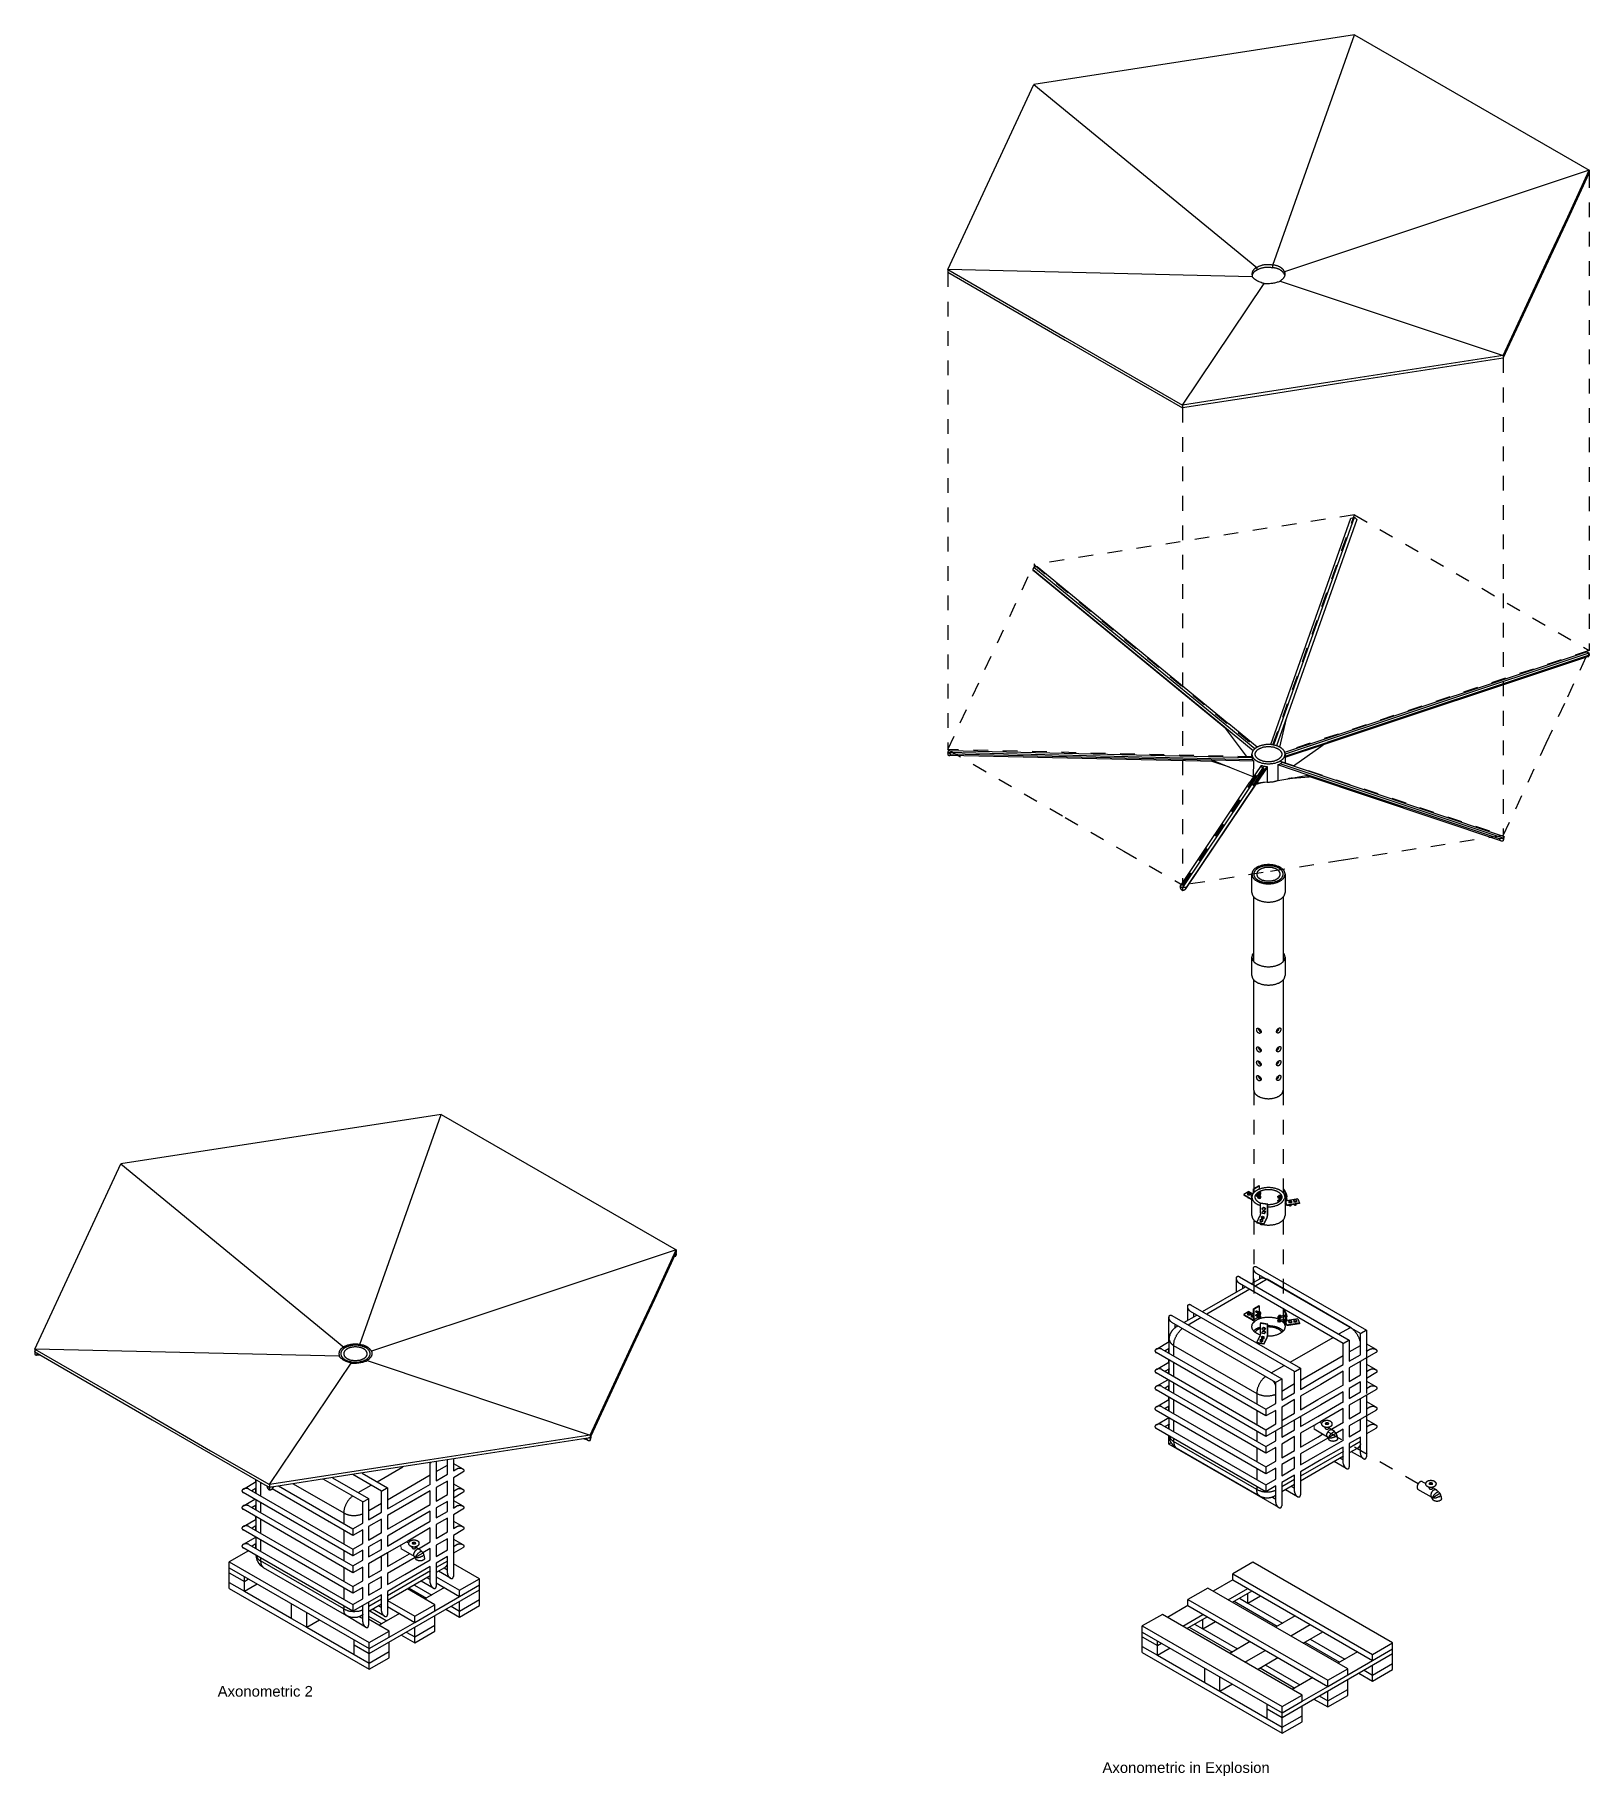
# Model space of a CAD drawing. Header units: millimetres. Extents: x 1.5 to 37.9, y -0.3 to 12.6.
# Drawn here: x 27.29 to 37.87, y 0.72 to 12.56 of the extents above; entities that cross this region are included whole.
import ezdxf

# ---------------------------------------------------------------- set-up
doc = ezdxf.new("R2010")
doc.units = ezdxf.units.MM
doc.linetypes.add('ACAD_ISO02W100', pattern=[15, 12, -3])
doc.layers.add('0.2', color=6, linetype='Continuous', lineweight=15)
doc.layers.add('0.3', color=4, linetype='Continuous', lineweight=20)

msp = doc.modelspace()

# ---------------------------------------------------------------- texts
at = {"char_height": 0.0726, "attachment_point": 1}
for s, width, insert in [('{\\fArial|b0|i0|c0|p34;Axonometric 2}', 0.80117, (28.535, 1.329)), ('{\\fArial|b0|i0|c0|p34;Axonometric in Explosion }', 1.3456, (34.556, 0.81))]:
    msp.add_mtext_dynamic_manual_height_columns(s, width=width, gutter_width=0.363, heights=[0], dxfattribs=dict(at, insert=insert))

# ---------------------------------------------------------------- linework, layer by layer
at = {"lineweight": -3}
for points in [[(36.096, 3.013), (36.096, 3.015), (36.096, 3.015), (36.097, 3.015), (36.097, 3.015), (36.097, 3.016), (36.097, 3.016), (36.097, 3.016), (36.097, 3.016)], [(36.141, 3.026), (36.141, 3.025)]]:
    msp.add_lwpolyline(points, dxfattribs=at)
at = {"layer": '0.2', "linetype": 'ACAD_ISO02W100', "lineweight": -3, "ltscale": 0.008}
for p, q in [((37.868, 11.623), (37.868, 8.375)), ((33.504, 10.948), (33.504, 7.7)), ((37.283, 10.363), (37.284, 7.116)), ((35.101, 10.026), (35.101, 6.778)), ((35.586, 5.382), (35.586, 4.685)), ((35.786, 5.381), (35.786, 4.685)), ((35.586, 4.5), (35.586, 3.744)), ((35.786, 4.5), (35.786, 3.744)), ((36.704, 2.704), (36.004, 3.107))]:
    msp.add_line(p, q, dxfattribs=at)
at = {"layer": '0.2'}
for p, q in [((35.624, 3.855), (35.624, 3.851)), ((35.996, 3.076), (35.996, 3.102))]:
    msp.add_line(p, q, dxfattribs=at)
at = {"layer": '0.2', "linetype": 'ACAD_ISO02W100', "lineweight": -3, "ltscale": 0.008}
for points in [[(36.271, 9.298), (34.089, 8.96)], [(35.716, 7.732), (36.271, 9.298)], [(36.271, 9.298), (37.868, 8.375)], [(33.504, 7.7), (34.089, 8.96)], [(34.089, 8.96), (35.606, 7.714)], [(37.868, 8.375), (35.796, 7.685)], [(37.284, 7.116), (37.576, 7.745), (37.722, 8.059), (37.868, 8.375)], [(35.577, 7.651), (33.504, 7.7)], [(33.504, 7.7), (34.303, 7.239), (34.701, 7.009), (35.102, 6.778)], [(35.102, 6.778), (35.657, 7.605)], [(35.766, 7.622), (37.284, 7.116)], [(37.284, 7.116), (36.193, 6.947), (35.649, 6.863), (35.102, 6.778)]]:
    msp.add_lwpolyline(points, dxfattribs=at)
at = {"layer": '0.2', "lineweight": -3}
for points in [[(35.606, 6.899), (35.604, 6.898), (35.603, 6.897), (35.601, 6.896), (35.599, 6.894), (35.598, 6.893), (35.596, 6.892), (35.594, 6.891), (35.593, 6.89), (35.591, 6.888), (35.59, 6.887), (35.589, 6.886), (35.587, 6.884), (35.586, 6.883), (35.585, 6.881), (35.583, 6.88), (35.582, 6.879), (35.581, 6.877), (35.58, 6.875), (35.58, 6.875), (35.579, 6.874), (35.579, 6.873), (35.578, 6.872), (35.578, 6.872), (35.577, 6.871), (35.577, 6.87), (35.577, 6.869), (35.576, 6.868), (35.576, 6.868), (35.576, 6.867), (35.575, 6.866), (35.575, 6.865), (35.575, 6.864), (35.575, 6.864), (35.574, 6.863), (35.574, 6.862), (35.574, 6.861), (35.574, 6.86), (35.574, 6.859), (35.573, 6.859), (35.573, 6.858), (35.573, 6.857), (35.573, 6.856), (35.573, 6.855), (35.573, 6.854), (35.573, 6.853), (35.573, 6.853)], [(35.799, 6.853), (35.799, 6.853), (35.799, 6.854), (35.799, 6.855), (35.799, 6.856), (35.799, 6.857), (35.799, 6.858), (35.798, 6.859), (35.798, 6.859), (35.798, 6.86), (35.798, 6.861), (35.798, 6.862), (35.797, 6.863), (35.797, 6.864), (35.797, 6.864), (35.797, 6.865), (35.796, 6.866), (35.796, 6.867), (35.796, 6.868), (35.795, 6.868), (35.795, 6.869), (35.795, 6.87), (35.794, 6.871), (35.794, 6.872), (35.794, 6.872), (35.793, 6.873), (35.793, 6.874), (35.792, 6.875), (35.792, 6.875), (35.791, 6.877), (35.79, 6.879), (35.788, 6.88), (35.787, 6.881), (35.786, 6.883), (35.785, 6.884), (35.783, 6.886), (35.782, 6.887), (35.78, 6.888), (35.779, 6.89), (35.777, 6.891), (35.776, 6.892), (35.774, 6.893), (35.773, 6.894), (35.771, 6.896), (35.769, 6.897), (35.768, 6.898), (35.766, 6.899), (35.764, 6.9), (35.762, 6.901), (35.76, 6.902), (35.758, 6.903), (35.756, 6.904), (35.754, 6.905), (35.752, 6.905), (35.75, 6.906), (35.745, 6.908), (35.741, 6.91), (35.736, 6.911), (35.731, 6.912), (35.726, 6.914), (35.72, 6.915), (35.715, 6.916), (35.709, 6.916), (35.703, 6.917), (35.698, 6.917), (35.692, 6.918), (35.686, 6.918), (35.68, 6.918), (35.674, 6.917), (35.668, 6.917), (35.663, 6.916), (35.657, 6.916), (35.652, 6.915), (35.646, 6.914), (35.641, 6.912), (35.636, 6.911), (35.631, 6.91), (35.626, 6.908), (35.622, 6.906), (35.62, 6.905), (35.618, 6.905), (35.616, 6.904), (35.614, 6.903), (35.612, 6.902), (35.61, 6.901), (35.608, 6.9), (35.606, 6.899)], [(35.573, 6.853), (35.573, 6.852), (35.573, 6.851), (35.573, 6.85), (35.573, 6.849), (35.573, 6.848), (35.573, 6.848), (35.573, 6.847), (35.574, 6.846), (35.574, 6.845), (35.574, 6.844), (35.574, 6.843), (35.574, 6.843), (35.575, 6.842), (35.575, 6.841), (35.575, 6.84), (35.575, 6.839), (35.576, 6.838), (35.576, 6.838), (35.576, 6.837), (35.577, 6.836), (35.577, 6.835), (35.577, 6.834), (35.578, 6.834), (35.578, 6.833), (35.579, 6.832), (35.579, 6.831), (35.58, 6.83), (35.58, 6.83), (35.581, 6.828), (35.582, 6.827), (35.583, 6.825), (35.585, 6.824), (35.586, 6.822), (35.587, 6.821), (35.589, 6.82), (35.59, 6.818), (35.591, 6.817), (35.593, 6.816), (35.594, 6.814), (35.596, 6.813), (35.598, 6.812), (35.599, 6.811), (35.601, 6.81), (35.603, 6.809), (35.604, 6.808), (35.606, 6.807), (35.608, 6.805), (35.61, 6.804), (35.612, 6.804), (35.614, 6.803), (35.616, 6.802), (35.618, 6.801), (35.62, 6.8), (35.622, 6.799), (35.626, 6.797), (35.631, 6.796), (35.636, 6.794), (35.641, 6.793), (35.646, 6.792), (35.652, 6.79), (35.657, 6.79), (35.663, 6.789), (35.668, 6.788), (35.674, 6.788), (35.68, 6.787), (35.686, 6.787), (35.692, 6.787), (35.698, 6.788), (35.703, 6.788), (35.709, 6.789), (35.715, 6.79), (35.72, 6.79), (35.726, 6.792), (35.731, 6.793), (35.736, 6.794), (35.741, 6.796), (35.745, 6.797), (35.75, 6.799), (35.752, 6.8), (35.754, 6.801), (35.756, 6.802), (35.758, 6.803), (35.76, 6.804), (35.762, 6.804), (35.764, 6.805), (35.766, 6.807), (35.768, 6.808), (35.769, 6.809), (35.771, 6.81), (35.773, 6.811), (35.774, 6.812), (35.776, 6.813), (35.777, 6.814), (35.779, 6.816), (35.78, 6.817), (35.782, 6.818), (35.783, 6.82), (35.785, 6.821), (35.786, 6.822), (35.787, 6.824), (35.788, 6.825), (35.79, 6.827), (35.791, 6.828), (35.792, 6.83), (35.792, 6.83), (35.793, 6.831), (35.793, 6.832), (35.794, 6.833), (35.794, 6.834), (35.794, 6.834), (35.795, 6.835), (35.795, 6.836), (35.795, 6.837), (35.796, 6.838), (35.796, 6.838), (35.796, 6.839), (35.797, 6.84), (35.797, 6.841), (35.797, 6.842), (35.797, 6.843), (35.798, 6.843), (35.798, 6.844), (35.798, 6.845), (35.798, 6.846), (35.798, 6.847), (35.799, 6.848), (35.799, 6.848), (35.799, 6.849), (35.799, 6.85), (35.799, 6.851), (35.799, 6.852), (35.799, 6.853)], [(35.573, 6.728), (35.573, 6.853)], [(35.799, 6.853), (35.799, 6.728)], [(35.573, 6.728), (35.573, 6.727), (35.573, 6.726), (35.573, 6.725), (35.573, 6.725), (35.573, 6.724), (35.573, 6.723), (35.573, 6.722), (35.574, 6.721), (35.574, 6.72), (35.574, 6.72), (35.574, 6.719), (35.574, 6.718), (35.575, 6.717), (35.575, 6.716), (35.575, 6.715), (35.575, 6.715), (35.576, 6.714), (35.576, 6.713), (35.576, 6.712), (35.577, 6.711), (35.577, 6.711), (35.577, 6.71), (35.578, 6.709), (35.578, 6.708), (35.579, 6.707), (35.579, 6.707), (35.58, 6.706), (35.58, 6.705), (35.581, 6.704), (35.582, 6.702), (35.583, 6.701), (35.585, 6.699), (35.586, 6.698), (35.587, 6.696), (35.589, 6.695), (35.59, 6.694), (35.591, 6.692), (35.593, 6.691), (35.594, 6.69), (35.596, 6.689), (35.598, 6.687), (35.599, 6.686), (35.601, 6.685), (35.603, 6.684), (35.604, 6.683), (35.606, 6.682), (35.608, 6.681), (35.61, 6.68), (35.612, 6.679), (35.614, 6.678), (35.616, 6.677), (35.618, 6.676), (35.62, 6.675), (35.622, 6.674), (35.626, 6.673), (35.631, 6.671), (35.636, 6.669), (35.641, 6.668), (35.646, 6.667), (35.652, 6.666), (35.657, 6.665), (35.663, 6.664), (35.668, 6.664), (35.674, 6.663), (35.68, 6.663), (35.686, 6.663), (35.692, 6.663), (35.698, 6.663), (35.703, 6.664), (35.709, 6.664), (35.715, 6.665), (35.72, 6.666), (35.726, 6.667), (35.731, 6.668), (35.736, 6.669), (35.741, 6.671), (35.745, 6.673), (35.75, 6.674), (35.752, 6.675), (35.754, 6.676), (35.756, 6.677), (35.758, 6.678), (35.76, 6.679), (35.762, 6.68), (35.764, 6.681), (35.766, 6.682), (35.768, 6.683), (35.769, 6.684), (35.771, 6.685), (35.773, 6.686), (35.774, 6.687), (35.776, 6.689), (35.777, 6.69), (35.779, 6.691), (35.78, 6.692), (35.782, 6.694), (35.783, 6.695), (35.785, 6.696), (35.786, 6.698), (35.787, 6.699), (35.788, 6.701), (35.79, 6.702), (35.791, 6.704), (35.792, 6.705), (35.792, 6.706), (35.793, 6.707), (35.793, 6.707), (35.794, 6.708), (35.794, 6.709), (35.794, 6.71), (35.795, 6.711), (35.795, 6.711), (35.795, 6.712), (35.796, 6.713), (35.796, 6.714), (35.796, 6.715), (35.797, 6.715), (35.797, 6.716), (35.797, 6.717), (35.797, 6.718), (35.798, 6.719), (35.798, 6.72), (35.798, 6.72), (35.798, 6.721), (35.798, 6.722), (35.799, 6.723), (35.799, 6.724), (35.799, 6.725), (35.799, 6.725), (35.799, 6.726), (35.799, 6.727), (35.799, 6.728)], [(35.586, 6.319), (35.585, 6.318), (35.585, 6.317), (35.584, 6.316), (35.583, 6.315), (35.583, 6.314), (35.582, 6.313), (35.581, 6.313), (35.581, 6.312), (35.58, 6.311), (35.579, 6.31), (35.579, 6.309), (35.578, 6.308), (35.578, 6.307), (35.577, 6.306), (35.577, 6.305), (35.576, 6.304), (35.576, 6.303), (35.576, 6.302), (35.575, 6.301), (35.575, 6.3), (35.575, 6.299), (35.574, 6.298), (35.574, 6.297), (35.574, 6.296), (35.574, 6.295), (35.573, 6.294), (35.573, 6.293), (35.573, 6.292), (35.573, 6.291), (35.573, 6.29), (35.573, 6.289), (35.573, 6.288)], [(35.573, 6.288), (35.573, 6.287), (35.573, 6.286), (35.573, 6.286), (35.573, 6.285), (35.573, 6.284), (35.573, 6.283), (35.573, 6.282), (35.574, 6.281), (35.574, 6.28), (35.574, 6.28), (35.574, 6.279), (35.574, 6.278), (35.575, 6.277), (35.575, 6.276), (35.575, 6.275), (35.575, 6.275), (35.576, 6.274), (35.576, 6.273), (35.576, 6.272), (35.577, 6.271), (35.577, 6.271), (35.577, 6.27), (35.578, 6.269), (35.578, 6.268), (35.579, 6.267), (35.579, 6.267), (35.58, 6.266), (35.58, 6.265), (35.581, 6.264), (35.582, 6.262), (35.583, 6.261), (35.585, 6.259), (35.586, 6.258), (35.587, 6.256), (35.588, 6.255), (35.59, 6.254), (35.591, 6.252), (35.593, 6.251), (35.594, 6.25), (35.596, 6.249), (35.598, 6.247), (35.599, 6.246), (35.601, 6.245), (35.603, 6.244), (35.604, 6.243), (35.606, 6.242), (35.608, 6.241), (35.61, 6.24), (35.612, 6.239), (35.614, 6.238), (35.616, 6.237), (35.618, 6.236), (35.62, 6.235), (35.622, 6.234), (35.626, 6.233), (35.631, 6.231), (35.636, 6.23), (35.641, 6.228), (35.646, 6.227), (35.652, 6.226), (35.657, 6.225), (35.663, 6.224), (35.668, 6.224), (35.674, 6.223), (35.68, 6.223), (35.686, 6.223), (35.692, 6.223), (35.698, 6.223), (35.703, 6.224), (35.709, 6.224), (35.715, 6.225), (35.72, 6.226), (35.726, 6.227), (35.731, 6.228), (35.736, 6.23), (35.741, 6.231), (35.745, 6.233), (35.75, 6.234), (35.752, 6.235), (35.754, 6.236), (35.756, 6.237), (35.758, 6.238), (35.76, 6.239), (35.762, 6.24), (35.764, 6.241), (35.766, 6.242), (35.768, 6.243), (35.769, 6.244), (35.771, 6.245), (35.773, 6.246), (35.774, 6.247), (35.776, 6.249), (35.777, 6.25), (35.779, 6.251), (35.78, 6.252), (35.782, 6.254), (35.783, 6.255), (35.785, 6.256), (35.786, 6.258), (35.787, 6.259), (35.788, 6.261), (35.79, 6.262), (35.791, 6.264), (35.792, 6.265), (35.792, 6.266), (35.793, 6.267), (35.793, 6.267), (35.794, 6.268), (35.794, 6.269), (35.794, 6.27), (35.795, 6.271), (35.795, 6.271), (35.795, 6.272), (35.796, 6.273), (35.796, 6.274), (35.796, 6.275), (35.797, 6.275), (35.797, 6.276), (35.797, 6.277), (35.797, 6.278), (35.798, 6.279), (35.798, 6.28), (35.798, 6.28), (35.798, 6.281), (35.798, 6.282), (35.798, 6.283), (35.799, 6.284), (35.799, 6.285), (35.799, 6.286), (35.799, 6.286), (35.799, 6.287), (35.799, 6.288)], [(35.573, 6.163), (35.573, 6.288)], [(35.799, 6.288), (35.799, 6.289), (35.799, 6.29), (35.799, 6.291), (35.799, 6.292), (35.798, 6.293), (35.798, 6.294), (35.798, 6.295), (35.798, 6.296), (35.798, 6.297), (35.797, 6.298), (35.797, 6.299), (35.797, 6.3), (35.797, 6.301), (35.796, 6.302), (35.796, 6.303), (35.795, 6.304), (35.795, 6.305), (35.795, 6.306), (35.794, 6.307), (35.794, 6.308), (35.793, 6.309), (35.793, 6.31), (35.792, 6.31), (35.791, 6.311), (35.791, 6.312), (35.79, 6.313), (35.789, 6.314), (35.789, 6.315), (35.788, 6.316), (35.787, 6.317), (35.787, 6.317), (35.786, 6.318)], [(35.799, 6.288), (35.799, 6.163)], [(35.573, 6.163), (35.573, 6.163), (35.573, 6.162), (35.573, 6.161), (35.573, 6.16), (35.573, 6.159), (35.573, 6.158), (35.573, 6.158), (35.574, 6.157), (35.574, 6.156), (35.574, 6.155), (35.574, 6.154), (35.574, 6.153), (35.575, 6.153), (35.575, 6.152), (35.575, 6.151), (35.575, 6.15), (35.576, 6.149), (35.576, 6.148), (35.576, 6.148), (35.577, 6.147), (35.577, 6.146), (35.577, 6.145), (35.578, 6.144), (35.578, 6.144), (35.579, 6.143), (35.579, 6.142), (35.58, 6.141), (35.58, 6.141), (35.581, 6.139), (35.582, 6.138), (35.583, 6.136), (35.585, 6.135), (35.586, 6.133), (35.587, 6.132), (35.588, 6.13), (35.59, 6.129), (35.591, 6.128), (35.593, 6.126), (35.594, 6.125), (35.596, 6.124), (35.598, 6.123), (35.599, 6.122), (35.601, 6.121), (35.603, 6.119), (35.604, 6.118), (35.606, 6.117), (35.608, 6.116), (35.61, 6.115), (35.612, 6.114), (35.614, 6.113), (35.616, 6.112), (35.618, 6.111), (35.62, 6.111), (35.622, 6.11), (35.626, 6.108), (35.631, 6.106), (35.636, 6.105), (35.641, 6.104), (35.646, 6.102), (35.652, 6.101), (35.657, 6.1), (35.663, 6.1), (35.668, 6.099), (35.674, 6.099), (35.68, 6.098), (35.686, 6.098), (35.692, 6.098), (35.698, 6.099), (35.703, 6.099), (35.709, 6.1), (35.715, 6.1), (35.72, 6.101), (35.726, 6.102), (35.731, 6.104), (35.736, 6.105), (35.741, 6.106), (35.745, 6.108), (35.75, 6.11), (35.752, 6.111), (35.754, 6.111), (35.756, 6.112), (35.758, 6.113), (35.76, 6.114), (35.762, 6.115), (35.764, 6.116), (35.766, 6.117), (35.768, 6.118), (35.769, 6.119), (35.771, 6.121), (35.773, 6.122), (35.774, 6.123), (35.776, 6.124), (35.777, 6.125), (35.779, 6.126), (35.78, 6.128), (35.782, 6.129), (35.783, 6.13), (35.785, 6.132), (35.786, 6.133), (35.787, 6.135), (35.788, 6.136), (35.79, 6.138), (35.791, 6.139), (35.792, 6.141), (35.792, 6.141), (35.793, 6.142), (35.793, 6.143), (35.794, 6.144), (35.794, 6.144), (35.794, 6.145), (35.795, 6.146), (35.795, 6.147), (35.795, 6.148), (35.796, 6.148), (35.796, 6.149), (35.796, 6.15), (35.797, 6.151), (35.797, 6.152), (35.797, 6.153), (35.797, 6.153), (35.798, 6.154), (35.798, 6.155), (35.798, 6.156), (35.798, 6.157), (35.798, 6.158), (35.798, 6.158), (35.799, 6.159), (35.799, 6.16), (35.799, 6.161), (35.799, 6.162), (35.799, 6.163), (35.799, 6.163)], [(35.62, 3.916), (35.585, 3.896)], [(35.624, 3.914), (35.588, 3.894)], [(35.62, 3.916), (35.624, 3.914)], [(35.624, 3.876), (35.624, 3.914)], [(35.553, 3.878), (35.518, 3.857)], [(35.518, 3.857), (35.574, 3.824)], [(35.518, 3.857), (35.518, 3.853)], [(35.518, 3.853), (35.574, 3.82)], [(35.543, 3.865), (35.549, 3.87)], [(35.557, 3.86), (35.547, 3.86), (35.543, 3.865)], [(35.543, 3.865), (35.543, 3.857)], [(35.547, 3.852), (35.543, 3.857)], [(35.547, 3.86), (35.547, 3.857)], [(35.547, 3.857), (35.547, 3.852)], [(35.557, 3.852), (35.547, 3.852)], [(35.549, 3.87), (35.559, 3.87)], [(35.553, 3.878), (35.585, 3.859)], [(35.563, 3.864), (35.557, 3.86)], [(35.557, 3.86), (35.557, 3.852)], [(35.563, 3.856), (35.557, 3.852)], [(35.559, 3.87), (35.563, 3.864)], [(35.563, 3.864), (35.563, 3.856)], [(35.568, 3.851), (35.573, 3.856)], [(35.582, 3.845), (35.572, 3.846), (35.568, 3.851)], [(35.568, 3.851), (35.568, 3.843)], [(35.572, 3.838), (35.568, 3.843)], [(35.572, 3.846), (35.572, 3.842)], [(35.572, 3.842), (35.572, 3.838)], [(35.582, 3.837), (35.572, 3.838)], [(35.573, 3.856), (35.583, 3.855)], [(35.582, 3.824), (35.582, 3.824), (35.582, 3.824), (35.581, 3.824), (35.581, 3.823), (35.581, 3.823), (35.581, 3.823), (35.581, 3.823), (35.581, 3.823), (35.581, 3.823), (35.581, 3.823), (35.581, 3.823), (35.58, 3.823), (35.58, 3.823), (35.58, 3.823), (35.58, 3.823), (35.58, 3.823), (35.58, 3.823), (35.58, 3.823), (35.58, 3.823), (35.58, 3.823), (35.579, 3.823), (35.579, 3.823), (35.579, 3.823), (35.579, 3.823), (35.579, 3.823), (35.579, 3.823), (35.579, 3.823), (35.579, 3.823), (35.578, 3.823), (35.578, 3.823), (35.578, 3.823), (35.578, 3.823), (35.577, 3.823), (35.577, 3.823), (35.577, 3.823), (35.577, 3.823), (35.576, 3.823), (35.576, 3.824), (35.576, 3.824), (35.576, 3.824), (35.575, 3.824), (35.575, 3.824), (35.575, 3.824), (35.575, 3.824), (35.574, 3.824), (35.574, 3.824)], [(35.574, 3.82), (35.575, 3.82), (35.575, 3.82), (35.575, 3.82), (35.575, 3.82), (35.576, 3.82), (35.576, 3.819), (35.576, 3.819), (35.577, 3.819), (35.577, 3.819), (35.577, 3.819), (35.578, 3.819), (35.578, 3.819), (35.578, 3.819), (35.579, 3.819), (35.579, 3.819), (35.579, 3.819), (35.58, 3.818), (35.58, 3.818), (35.58, 3.818), (35.58, 3.818), (35.581, 3.818), (35.581, 3.818), (35.581, 3.818), (35.581, 3.818), (35.581, 3.818), (35.581, 3.818), (35.581, 3.818), (35.582, 3.819), (35.582, 3.819), (35.582, 3.819), (35.582, 3.819), (35.582, 3.819), (35.582, 3.819), (35.583, 3.819), (35.583, 3.819), (35.583, 3.819), (35.583, 3.819), (35.583, 3.819), (35.583, 3.819), (35.583, 3.819), (35.584, 3.819), (35.584, 3.819), (35.584, 3.819), (35.584, 3.819), (35.584, 3.819), (35.584, 3.819)], [(35.585, 3.848), (35.582, 3.845)], [(35.582, 3.845), (35.582, 3.837)], [(35.585, 3.839), (35.582, 3.837)], [(35.585, 3.831), (35.585, 3.83), (35.585, 3.83), (35.585, 3.83), (35.585, 3.829), (35.585, 3.829), (35.585, 3.829), (35.585, 3.829), (35.585, 3.828), (35.585, 3.828), (35.585, 3.828), (35.584, 3.828), (35.584, 3.827), (35.584, 3.827), (35.584, 3.827), (35.584, 3.827), (35.584, 3.826), (35.584, 3.826), (35.584, 3.826), (35.584, 3.826), (35.584, 3.826), (35.584, 3.826), (35.584, 3.826), (35.584, 3.826), (35.584, 3.825), (35.583, 3.825), (35.583, 3.825), (35.583, 3.825), (35.583, 3.825), (35.583, 3.825), (35.583, 3.825), (35.583, 3.825), (35.583, 3.825), (35.583, 3.825), (35.583, 3.825), (35.583, 3.824), (35.583, 3.824), (35.583, 3.824), (35.582, 3.824), (35.582, 3.824), (35.582, 3.824), (35.582, 3.824), (35.582, 3.824), (35.582, 3.824), (35.582, 3.824), (35.582, 3.824), (35.582, 3.824)], [(35.583, 3.855), (35.585, 3.854)], [(35.613, 3.836), (35.584, 3.819)], [(35.584, 3.819), (35.584, 3.819), (35.584, 3.819), (35.585, 3.82), (35.585, 3.82), (35.585, 3.82), (35.585, 3.82), (35.585, 3.82), (35.585, 3.82), (35.585, 3.82), (35.585, 3.82), (35.586, 3.82), (35.586, 3.82), (35.586, 3.821), (35.586, 3.821), (35.586, 3.821), (35.586, 3.821), (35.586, 3.821), (35.586, 3.821), (35.586, 3.821), (35.586, 3.821), (35.587, 3.822), (35.587, 3.822), (35.587, 3.822), (35.587, 3.822), (35.587, 3.822), (35.587, 3.822), (35.587, 3.822), (35.587, 3.822), (35.587, 3.823), (35.587, 3.823), (35.587, 3.823), (35.588, 3.824), (35.588, 3.824), (35.588, 3.824), (35.588, 3.825), (35.588, 3.825), (35.588, 3.825), (35.588, 3.826), (35.588, 3.826), (35.588, 3.826), (35.588, 3.827), (35.588, 3.827), (35.588, 3.827), (35.588, 3.828), (35.588, 3.828), (35.588, 3.829)], [(35.585, 3.831), (35.585, 3.896)], [(35.588, 3.894), (35.585, 3.896)], [(35.588, 3.829), (35.588, 3.894)], [(35.601, 3.872), (35.601, 3.872), (35.6, 3.872), (35.6, 3.872), (35.6, 3.872), (35.6, 3.872), (35.6, 3.872), (35.6, 3.872), (35.6, 3.872), (35.6, 3.872), (35.6, 3.872), (35.6, 3.872), (35.6, 3.872), (35.6, 3.872), (35.6, 3.872), (35.6, 3.872), (35.6, 3.872), (35.6, 3.872), (35.6, 3.872), (35.6, 3.872), (35.6, 3.873), (35.6, 3.873), (35.6, 3.873), (35.6, 3.873), (35.6, 3.873), (35.6, 3.873), (35.6, 3.873), (35.6, 3.873), (35.6, 3.873), (35.6, 3.873), (35.599, 3.873), (35.599, 3.873), (35.599, 3.874), (35.599, 3.874), (35.599, 3.874), (35.599, 3.874), (35.599, 3.874), (35.599, 3.874), (35.599, 3.874), (35.599, 3.874), (35.599, 3.874), (35.599, 3.875), (35.599, 3.875), (35.599, 3.875), (35.599, 3.875), (35.599, 3.875), (35.599, 3.875), (35.599, 3.875), (35.6, 3.875), (35.6, 3.876), (35.6, 3.876), (35.6, 3.876), (35.6, 3.876), (35.6, 3.876), (35.6, 3.877), (35.6, 3.877), (35.6, 3.877), (35.6, 3.878), (35.6, 3.878), (35.6, 3.878), (35.601, 3.878), (35.601, 3.878), (35.601, 3.879), (35.601, 3.879), (35.601, 3.879), (35.601, 3.879), (35.601, 3.879), (35.602, 3.88), (35.602, 3.88), (35.602, 3.88), (35.602, 3.88), (35.602, 3.88), (35.602, 3.881), (35.603, 3.881), (35.603, 3.881), (35.603, 3.881), (35.603, 3.881), (35.603, 3.881), (35.603, 3.881), (35.603, 3.881), (35.603, 3.881), (35.603, 3.881), (35.603, 3.881), (35.604, 3.881), (35.604, 3.881), (35.604, 3.881), (35.604, 3.881), (35.604, 3.881), (35.604, 3.881), (35.604, 3.882), (35.604, 3.882), (35.604, 3.882), (35.604, 3.882), (35.605, 3.882), (35.605, 3.882), (35.605, 3.882), (35.605, 3.882), (35.605, 3.882), (35.605, 3.882), (35.605, 3.882), (35.605, 3.882), (35.605, 3.882), (35.605, 3.882), (35.605, 3.882), (35.605, 3.882), (35.605, 3.882), (35.605, 3.882), (35.605, 3.882), (35.605, 3.882), (35.605, 3.882), (35.605, 3.882), (35.606, 3.882), (35.606, 3.882), (35.606, 3.882), (35.606, 3.882), (35.606, 3.882), (35.606, 3.882), (35.606, 3.882), (35.606, 3.882), (35.606, 3.882), (35.606, 3.882), (35.606, 3.882), (35.606, 3.882), (35.606, 3.881), (35.606, 3.881), (35.606, 3.881)], [(35.601, 3.847), (35.601, 3.847), (35.601, 3.847), (35.601, 3.847), (35.601, 3.847), (35.601, 3.847), (35.601, 3.847), (35.6, 3.847), (35.6, 3.847), (35.6, 3.847), (35.6, 3.847), (35.6, 3.847), (35.6, 3.847), (35.6, 3.847), (35.6, 3.847), (35.6, 3.848), (35.6, 3.848), (35.6, 3.848), (35.6, 3.848), (35.6, 3.848), (35.6, 3.848), (35.6, 3.848), (35.6, 3.848), (35.6, 3.848), (35.6, 3.848), (35.6, 3.848), (35.6, 3.848), (35.6, 3.848), (35.6, 3.849), (35.6, 3.849), (35.6, 3.849), (35.6, 3.849), (35.6, 3.849), (35.6, 3.849), (35.6, 3.849), (35.6, 3.849), (35.6, 3.849), (35.6, 3.849), (35.6, 3.85), (35.6, 3.85), (35.6, 3.85), (35.6, 3.85), (35.6, 3.85), (35.6, 3.85), (35.6, 3.85), (35.6, 3.85), (35.6, 3.851), (35.6, 3.851), (35.6, 3.851), (35.6, 3.851), (35.6, 3.851), (35.6, 3.851), (35.6, 3.852), (35.6, 3.852), (35.6, 3.852), (35.6, 3.853), (35.6, 3.853), (35.601, 3.853), (35.601, 3.853), (35.601, 3.853), (35.601, 3.854), (35.601, 3.854), (35.601, 3.854), (35.601, 3.854), (35.602, 3.855), (35.602, 3.855), (35.602, 3.855), (35.602, 3.855), (35.602, 3.855), (35.602, 3.855), (35.603, 3.856), (35.603, 3.856), (35.603, 3.856), (35.603, 3.856), (35.603, 3.856), (35.603, 3.856), (35.603, 3.856), (35.603, 3.856), (35.603, 3.856), (35.603, 3.856), (35.604, 3.856), (35.604, 3.856), (35.604, 3.857), (35.604, 3.857), (35.604, 3.857), (35.604, 3.857), (35.604, 3.857), (35.604, 3.857), (35.604, 3.857), (35.604, 3.857), (35.605, 3.857), (35.605, 3.857), (35.605, 3.857), (35.605, 3.857), (35.605, 3.857), (35.605, 3.857), (35.605, 3.857), (35.605, 3.857), (35.605, 3.857), (35.605, 3.857), (35.605, 3.857), (35.605, 3.857), (35.605, 3.857), (35.605, 3.857), (35.605, 3.857), (35.606, 3.857), (35.606, 3.857), (35.606, 3.857), (35.606, 3.857), (35.606, 3.857), (35.606, 3.857), (35.606, 3.857), (35.606, 3.857), (35.606, 3.857), (35.606, 3.857), (35.606, 3.857), (35.606, 3.857), (35.606, 3.857), (35.606, 3.857), (35.606, 3.857), (35.606, 3.857), (35.606, 3.857), (35.606, 3.857), (35.606, 3.857)], [(35.612, 3.865), (35.601, 3.872)], [(35.612, 3.84), (35.601, 3.847)], [(35.606, 3.881), (35.609, 3.88)], [(35.606, 3.857), (35.609, 3.855)], [(35.609, 3.88), (35.618, 3.874)], [(35.609, 3.855), (35.619, 3.85)], [(35.617, 3.874), (35.612, 3.865)], [(35.612, 3.865), (35.614, 3.858)], [(35.612, 3.865), (35.619, 3.861)], [(35.617, 3.849), (35.612, 3.84)], [(35.612, 3.84), (35.614, 3.834)], [(35.612, 3.84), (35.619, 3.836)], [(35.614, 3.858), (35.621, 3.854)], [(35.614, 3.834), (35.622, 3.83)], [(35.623, 3.876), (35.617, 3.874)], [(35.617, 3.874), (35.624, 3.87)], [(35.624, 3.851), (35.617, 3.849)], [(35.617, 3.849), (35.624, 3.845)], [(35.624, 3.87), (35.619, 3.861)], [(35.619, 3.861), (35.621, 3.854)], [(35.624, 3.845), (35.619, 3.836)], [(35.619, 3.836), (35.622, 3.83)], [(35.621, 3.854), (35.627, 3.856)], [(35.623, 3.859), (35.623, 3.859), (35.623, 3.859), (35.623, 3.859), (35.623, 3.859), (35.623, 3.859), (35.623, 3.859), (35.623, 3.859), (35.623, 3.859), (35.623, 3.859), (35.623, 3.859), (35.623, 3.859), (35.623, 3.859), (35.623, 3.859), (35.623, 3.859), (35.623, 3.859), (35.623, 3.859), (35.622, 3.859), (35.622, 3.859), (35.622, 3.859), (35.622, 3.859), (35.622, 3.86), (35.622, 3.86), (35.622, 3.86), (35.622, 3.86), (35.622, 3.86), (35.622, 3.86), (35.622, 3.86), (35.622, 3.86), (35.622, 3.86), (35.622, 3.86), (35.622, 3.86), (35.622, 3.861), (35.622, 3.861), (35.622, 3.861), (35.622, 3.861), (35.622, 3.861), (35.622, 3.861), (35.622, 3.861), (35.622, 3.861), (35.622, 3.861), (35.622, 3.862), (35.622, 3.862), (35.622, 3.862), (35.622, 3.862), (35.622, 3.862), (35.622, 3.862), (35.622, 3.862), (35.622, 3.862), (35.622, 3.863), (35.622, 3.863), (35.622, 3.863), (35.622, 3.863), (35.622, 3.863), (35.622, 3.864), (35.623, 3.864), (35.623, 3.864), (35.623, 3.864), (35.623, 3.865), (35.623, 3.865), (35.623, 3.865), (35.623, 3.865), (35.623, 3.866), (35.624, 3.866), (35.624, 3.866), (35.624, 3.866), (35.624, 3.866), (35.624, 3.867), (35.624, 3.867), (35.624, 3.867), (35.625, 3.867), (35.625, 3.867), (35.625, 3.868), (35.625, 3.868), (35.625, 3.868), (35.625, 3.868), (35.625, 3.868), (35.626, 3.868), (35.626, 3.868), (35.626, 3.868), (35.626, 3.868), (35.626, 3.868), (35.626, 3.868), (35.626, 3.868), (35.626, 3.868), (35.626, 3.868), (35.626, 3.868), (35.627, 3.868), (35.627, 3.868), (35.627, 3.869), (35.627, 3.869), (35.627, 3.869), (35.627, 3.869), (35.627, 3.869), (35.627, 3.869), (35.627, 3.869), (35.627, 3.869), (35.627, 3.869), (35.628, 3.869), (35.628, 3.869), (35.628, 3.869), (35.628, 3.869), (35.628, 3.869), (35.628, 3.869), (35.628, 3.869), (35.628, 3.869), (35.628, 3.869), (35.628, 3.869), (35.628, 3.869), (35.628, 3.869), (35.628, 3.869), (35.628, 3.869), (35.628, 3.869), (35.628, 3.869), (35.628, 3.869), (35.628, 3.869), (35.628, 3.869), (35.628, 3.869), (35.628, 3.869), (35.628, 3.869), (35.628, 3.869), (35.628, 3.869), (35.629, 3.869), (35.629, 3.868), (35.629, 3.868), (35.629, 3.868), (35.629, 3.868), (35.629, 3.868), (35.629, 3.868)], [(35.623, 3.834), (35.623, 3.834), (35.623, 3.834), (35.623, 3.834), (35.623, 3.834), (35.623, 3.834), (35.623, 3.834), (35.623, 3.834), (35.623, 3.834), (35.623, 3.834), (35.623, 3.834), (35.623, 3.834), (35.623, 3.834), (35.623, 3.834), (35.623, 3.834), (35.623, 3.834), (35.623, 3.834), (35.623, 3.835), (35.623, 3.835), (35.623, 3.835), (35.623, 3.835), (35.623, 3.835), (35.623, 3.835), (35.622, 3.835), (35.622, 3.835), (35.622, 3.835), (35.622, 3.835), (35.622, 3.835), (35.622, 3.835), (35.622, 3.835), (35.622, 3.836), (35.622, 3.836), (35.622, 3.836), (35.622, 3.836), (35.622, 3.836), (35.622, 3.836), (35.622, 3.836), (35.622, 3.836), (35.622, 3.836), (35.622, 3.837), (35.622, 3.837), (35.622, 3.837), (35.622, 3.837), (35.622, 3.837), (35.622, 3.837), (35.622, 3.837), (35.622, 3.837), (35.622, 3.838), (35.622, 3.838), (35.622, 3.838), (35.622, 3.838), (35.622, 3.838), (35.622, 3.838), (35.623, 3.839), (35.623, 3.839), (35.623, 3.839), (35.623, 3.839), (35.623, 3.84), (35.623, 3.84), (35.623, 3.84), (35.623, 3.84), (35.624, 3.841), (35.624, 3.841), (35.624, 3.841), (35.624, 3.841), (35.624, 3.842), (35.624, 3.842), (35.624, 3.842), (35.625, 3.842), (35.625, 3.842), (35.625, 3.842), (35.625, 3.843), (35.625, 3.843), (35.625, 3.843), (35.625, 3.843), (35.626, 3.843), (35.626, 3.843), (35.626, 3.843), (35.626, 3.843), (35.626, 3.843), (35.626, 3.843), (35.626, 3.843), (35.626, 3.843), (35.626, 3.843), (35.626, 3.844), (35.627, 3.844), (35.627, 3.844), (35.627, 3.844), (35.627, 3.844), (35.627, 3.844), (35.627, 3.844), (35.627, 3.844), (35.627, 3.844), (35.627, 3.844), (35.627, 3.844), (35.628, 3.844), (35.628, 3.844), (35.628, 3.844), (35.628, 3.844), (35.628, 3.844), (35.628, 3.844), (35.628, 3.844), (35.628, 3.844), (35.628, 3.844), (35.628, 3.844), (35.628, 3.844), (35.628, 3.844), (35.628, 3.844), (35.628, 3.844), (35.628, 3.844), (35.628, 3.844), (35.628, 3.844), (35.628, 3.844), (35.628, 3.844), (35.628, 3.844), (35.629, 3.844), (35.629, 3.844), (35.629, 3.844), (35.629, 3.844), (35.629, 3.844), (35.629, 3.844), (35.629, 3.844), (35.629, 3.844), (35.629, 3.844), (35.629, 3.844), (35.629, 3.844), (35.629, 3.844), (35.629, 3.844), (35.629, 3.844)], [(35.622, 3.83), (35.627, 3.832)], [(35.623, 3.876), (35.631, 3.872)], [(35.623, 3.859), (35.623, 3.859)], [(35.623, 3.859), (35.627, 3.857)], [(35.623, 3.834), (35.623, 3.834)], [(35.623, 3.834), (35.627, 3.832)], [(35.631, 3.872), (35.624, 3.87)], [(35.624, 3.851), (35.631, 3.847)], [(35.631, 3.847), (35.624, 3.845)], [(35.629, 3.868), (35.632, 3.866)], [(35.629, 3.844), (35.633, 3.841)], [(35.633, 3.866), (35.631, 3.872)], [(35.633, 3.841), (35.631, 3.847)], [(35.632, 3.799), (35.631, 3.796)], [(35.631, 3.731), (35.631, 3.796)], [(35.679, 3.788), (35.631, 3.796)], [(35.681, 3.791), (35.632, 3.799)], [(35.749, 3.844), (35.759, 3.846)], [(35.749, 3.844), (35.749, 3.844), (35.749, 3.844), (35.749, 3.844), (35.749, 3.844), (35.749, 3.844), (35.749, 3.844), (35.749, 3.844), (35.749, 3.844), (35.749, 3.844), (35.749, 3.844), (35.749, 3.844), (35.749, 3.844), (35.749, 3.844), (35.749, 3.844), (35.749, 3.844), (35.749, 3.844), (35.749, 3.844), (35.749, 3.844), (35.749, 3.844), (35.749, 3.844), (35.749, 3.844), (35.749, 3.844), (35.749, 3.844), (35.749, 3.844), (35.749, 3.844), (35.749, 3.844), (35.749, 3.844), (35.749, 3.844), (35.749, 3.844), (35.749, 3.844), (35.749, 3.844), (35.749, 3.844), (35.749, 3.844), (35.749, 3.844), (35.749, 3.844), (35.749, 3.844), (35.749, 3.843), (35.749, 3.843), (35.749, 3.843), (35.749, 3.843), (35.749, 3.843), (35.749, 3.843), (35.749, 3.843), (35.749, 3.843), (35.749, 3.842), (35.749, 3.842), (35.749, 3.842), (35.749, 3.842), (35.749, 3.841), (35.749, 3.841), (35.749, 3.84), (35.749, 3.839), (35.749, 3.839), (35.749, 3.838), (35.749, 3.838), (35.749, 3.837), (35.749, 3.837), (35.749, 3.836), (35.749, 3.836), (35.749, 3.835), (35.75, 3.835), (35.75, 3.835), (35.75, 3.835), (35.75, 3.834), (35.75, 3.834), (35.75, 3.834), (35.75, 3.834), (35.75, 3.834), (35.75, 3.834), (35.75, 3.834), (35.75, 3.834), (35.75, 3.834), (35.75, 3.833), (35.75, 3.833), (35.75, 3.833), (35.75, 3.833), (35.75, 3.833), (35.75, 3.833), (35.75, 3.833), (35.75, 3.833), (35.75, 3.833), (35.75, 3.833), (35.751, 3.833), (35.751, 3.833), (35.751, 3.833), (35.751, 3.833), (35.751, 3.833), (35.751, 3.833), (35.751, 3.833), (35.751, 3.833), (35.751, 3.833), (35.751, 3.833), (35.751, 3.833), (35.751, 3.833), (35.751, 3.833), (35.751, 3.833), (35.751, 3.833), (35.751, 3.833), (35.751, 3.833), (35.751, 3.833), (35.751, 3.833), (35.751, 3.833), (35.751, 3.833), (35.751, 3.833), (35.751, 3.833), (35.751, 3.833), (35.751, 3.833), (35.751, 3.833), (35.751, 3.833), (35.751, 3.833), (35.751, 3.833), (35.751, 3.833), (35.751, 3.833), (35.751, 3.833), (35.751, 3.833), (35.751, 3.833), (35.751, 3.833), (35.751, 3.833), (35.751, 3.833), (35.751, 3.833), (35.751, 3.833), (35.751, 3.833), (35.751, 3.833), (35.751, 3.833), (35.751, 3.833), (35.751, 3.833), (35.751, 3.833), (35.751, 3.833), (35.751, 3.833), (35.751, 3.833), (35.751, 3.833), (35.751, 3.833), (35.751, 3.833), (35.751, 3.833), (35.751, 3.833), (35.751, 3.833), (35.751, 3.833), (35.751, 3.833), (35.751, 3.833), (35.751, 3.833), (35.751, 3.833), (35.751, 3.833), (35.751, 3.833), (35.751, 3.833), (35.751, 3.833), (35.751, 3.833), (35.751, 3.833), (35.751, 3.833), (35.751, 3.833), (35.751, 3.833), (35.751, 3.833), (35.751, 3.833), (35.751, 3.833), (35.751, 3.833), (35.751, 3.833), (35.751, 3.833), (35.751, 3.833), (35.751, 3.833), (35.751, 3.833), (35.751, 3.833), (35.751, 3.833), (35.751, 3.834), (35.751, 3.834), (35.751, 3.834), (35.751, 3.834), (35.751, 3.834), (35.751, 3.834), (35.751, 3.834), (35.751, 3.834), (35.751, 3.834), (35.751, 3.834), (35.751, 3.835), (35.751, 3.835), (35.751, 3.835), (35.751, 3.835), (35.751, 3.836), (35.751, 3.836), (35.751, 3.837), (35.751, 3.837), (35.751, 3.838), (35.751, 3.838), (35.751, 3.839), (35.751, 3.839), (35.751, 3.84), (35.751, 3.84), (35.751, 3.841), (35.751, 3.841), (35.75, 3.842), (35.75, 3.842), (35.75, 3.842), (35.75, 3.843), (35.75, 3.843), (35.75, 3.843), (35.75, 3.843), (35.75, 3.843), (35.75, 3.843), (35.75, 3.843), (35.75, 3.844), (35.75, 3.844), (35.75, 3.844), (35.75, 3.844), (35.75, 3.844), (35.75, 3.844), (35.75, 3.844), (35.75, 3.844), (35.75, 3.844), (35.75, 3.844), (35.749, 3.844), (35.749, 3.844), (35.749, 3.844)], [(35.749, 3.818), (35.759, 3.82)], [(35.749, 3.818), (35.749, 3.818), (35.749, 3.818), (35.749, 3.818), (35.749, 3.818), (35.749, 3.818), (35.749, 3.818), (35.749, 3.818), (35.749, 3.818), (35.749, 3.818), (35.749, 3.818), (35.749, 3.818), (35.749, 3.818), (35.749, 3.818), (35.749, 3.818), (35.749, 3.818), (35.749, 3.818), (35.749, 3.818), (35.749, 3.818), (35.749, 3.818), (35.749, 3.818), (35.749, 3.818), (35.749, 3.818), (35.749, 3.818), (35.749, 3.818), (35.749, 3.818), (35.749, 3.818), (35.749, 3.818), (35.749, 3.818), (35.749, 3.818), (35.749, 3.818), (35.749, 3.818), (35.749, 3.818), (35.749, 3.818), (35.749, 3.818), (35.749, 3.818), (35.749, 3.818), (35.749, 3.818), (35.749, 3.818), (35.749, 3.818), (35.749, 3.817), (35.749, 3.817), (35.749, 3.817), (35.749, 3.817), (35.749, 3.817), (35.749, 3.817), (35.749, 3.816), (35.749, 3.816), (35.749, 3.816), (35.749, 3.815), (35.749, 3.815), (35.749, 3.814), (35.749, 3.814), (35.749, 3.813), (35.749, 3.813), (35.749, 3.812), (35.749, 3.811), (35.749, 3.811), (35.749, 3.81), (35.749, 3.81), (35.749, 3.81), (35.75, 3.809), (35.75, 3.809), (35.75, 3.809), (35.75, 3.809), (35.75, 3.808), (35.75, 3.808), (35.75, 3.808), (35.75, 3.808), (35.75, 3.808), (35.75, 3.808), (35.75, 3.808), (35.75, 3.808), (35.75, 3.808), (35.75, 3.808), (35.75, 3.808), (35.75, 3.807), (35.75, 3.807), (35.75, 3.807), (35.75, 3.807), (35.75, 3.807), (35.75, 3.807), (35.75, 3.807), (35.751, 3.807), (35.751, 3.807), (35.751, 3.807), (35.751, 3.807), (35.751, 3.807), (35.751, 3.807), (35.751, 3.807), (35.751, 3.807), (35.751, 3.807), (35.751, 3.807), (35.751, 3.807), (35.751, 3.807), (35.751, 3.807), (35.751, 3.807), (35.751, 3.807), (35.751, 3.807), (35.751, 3.807), (35.751, 3.807), (35.751, 3.807), (35.751, 3.807), (35.751, 3.807), (35.751, 3.807), (35.751, 3.807), (35.751, 3.807), (35.751, 3.807), (35.751, 3.807), (35.751, 3.807), (35.751, 3.807), (35.751, 3.807), (35.751, 3.807), (35.751, 3.807), (35.751, 3.807), (35.751, 3.807), (35.751, 3.807), (35.751, 3.807), (35.751, 3.807), (35.751, 3.807), (35.751, 3.807), (35.751, 3.807), (35.751, 3.807), (35.751, 3.807), (35.751, 3.807), (35.751, 3.807), (35.751, 3.807), (35.751, 3.807), (35.751, 3.807), (35.751, 3.807), (35.751, 3.807), (35.751, 3.807), (35.751, 3.807), (35.751, 3.807), (35.751, 3.807), (35.751, 3.807), (35.751, 3.807), (35.751, 3.807), (35.751, 3.807), (35.751, 3.807), (35.751, 3.807), (35.751, 3.807), (35.751, 3.807), (35.751, 3.807), (35.751, 3.807), (35.751, 3.807), (35.751, 3.807), (35.751, 3.807), (35.751, 3.807), (35.751, 3.807), (35.751, 3.807), (35.751, 3.807), (35.751, 3.807), (35.751, 3.807), (35.751, 3.807), (35.751, 3.807), (35.751, 3.808), (35.751, 3.808), (35.751, 3.808), (35.751, 3.808), (35.751, 3.808), (35.751, 3.808), (35.751, 3.808), (35.751, 3.808), (35.751, 3.808), (35.751, 3.808), (35.751, 3.808), (35.751, 3.808), (35.751, 3.808), (35.751, 3.808), (35.751, 3.808), (35.751, 3.809), (35.751, 3.809), (35.751, 3.809), (35.751, 3.809), (35.751, 3.809), (35.751, 3.81), (35.751, 3.81), (35.751, 3.811), (35.751, 3.811), (35.751, 3.812), (35.751, 3.812), (35.751, 3.813), (35.751, 3.814), (35.751, 3.814), (35.751, 3.815), (35.751, 3.815), (35.751, 3.816), (35.75, 3.816), (35.75, 3.816), (35.75, 3.817), (35.75, 3.817), (35.75, 3.817), (35.75, 3.817), (35.75, 3.817), (35.75, 3.817), (35.75, 3.818), (35.75, 3.818), (35.75, 3.818), (35.75, 3.818), (35.75, 3.818), (35.75, 3.818), (35.75, 3.818), (35.75, 3.818), (35.75, 3.818), (35.75, 3.818), (35.75, 3.818), (35.75, 3.818), (35.749, 3.818), (35.749, 3.818), (35.749, 3.818)], [(35.761, 3.835), (35.751, 3.833)], [(35.761, 3.809), (35.751, 3.807)], [(35.756, 3.847), (35.757, 3.849)], [(35.756, 3.845), (35.756, 3.847)], [(35.756, 3.821), (35.757, 3.823)], [(35.756, 3.819), (35.756, 3.821)], [(35.767, 3.851), (35.757, 3.849)], [(35.757, 3.849), (35.76, 3.842)], [(35.767, 3.825), (35.757, 3.823)], [(35.757, 3.823), (35.76, 3.816)], [(35.759, 3.83), (35.758, 3.834)], [(35.759, 3.804), (35.758, 3.808)], [(35.761, 3.833), (35.759, 3.83)], [(35.769, 3.832), (35.759, 3.83)], [(35.761, 3.807), (35.759, 3.804)], [(35.769, 3.806), (35.759, 3.804)], [(35.77, 3.844), (35.76, 3.842)], [(35.76, 3.842), (35.761, 3.833)], [(35.77, 3.818), (35.76, 3.816)], [(35.76, 3.816), (35.761, 3.807)], [(35.77, 3.834), (35.761, 3.833)], [(35.77, 3.808), (35.761, 3.807)], [(35.767, 3.851), (35.77, 3.844)], [(35.767, 3.825), (35.77, 3.818)], [(35.768, 3.847), (35.794, 3.851)], [(35.768, 3.821), (35.794, 3.825)], [(35.77, 3.834), (35.769, 3.832)], [(35.77, 3.808), (35.769, 3.806)], [(35.77, 3.844), (35.77, 3.834)], [(35.796, 3.84), (35.77, 3.836)], [(35.77, 3.818), (35.77, 3.818)], [(35.77, 3.818), (35.77, 3.808)], [(35.796, 3.814), (35.77, 3.81)], [(35.793, 3.89), (35.789, 3.889)], [(35.789, 3.85), (35.789, 3.889)], [(35.789, 3.889), (35.801, 3.861)], [(35.789, 3.824), (35.789, 3.839)], [(35.803, 3.79), (35.792, 3.814)], [(35.793, 3.89), (35.806, 3.862)], [(35.801, 3.861), (35.806, 3.862)], [(35.801, 3.796), (35.801, 3.861)], [(35.803, 3.79), (35.802, 3.79), (35.802, 3.791), (35.802, 3.791), (35.802, 3.791), (35.802, 3.792), (35.802, 3.792), (35.802, 3.792), (35.802, 3.793), (35.802, 3.793), (35.802, 3.794), (35.802, 3.794), (35.802, 3.794), (35.801, 3.795), (35.801, 3.795), (35.801, 3.795), (35.801, 3.796)], [(35.806, 3.796), (35.806, 3.862)], [(35.808, 3.858), (35.806, 3.857)], [(35.81, 3.854), (35.806, 3.853)], [(35.812, 3.844), (35.806, 3.843)], [(35.811, 3.838), (35.806, 3.837)], [(35.808, 3.832), (35.806, 3.832)], [(35.81, 3.828), (35.806, 3.827)], [(35.812, 3.818), (35.806, 3.817)], [(35.811, 3.812), (35.806, 3.811)], [(35.806, 3.796), (35.806, 3.796), (35.806, 3.796), (35.806, 3.796), (35.806, 3.795), (35.806, 3.795), (35.806, 3.795), (35.806, 3.795), (35.806, 3.794), (35.807, 3.794), (35.807, 3.794), (35.807, 3.793), (35.807, 3.793), (35.807, 3.793), (35.807, 3.793), (35.807, 3.792), (35.807, 3.792)], [(35.807, 3.792), (35.807, 3.792), (35.807, 3.792), (35.807, 3.792), (35.808, 3.791), (35.808, 3.791), (35.808, 3.791), (35.808, 3.791), (35.808, 3.791), (35.808, 3.79), (35.808, 3.79), (35.809, 3.79), (35.809, 3.79), (35.809, 3.79), (35.809, 3.79), (35.809, 3.789), (35.809, 3.789), (35.81, 3.789), (35.81, 3.789), (35.81, 3.789), (35.81, 3.789), (35.81, 3.788), (35.81, 3.788), (35.811, 3.788), (35.811, 3.788), (35.811, 3.788), (35.811, 3.788), (35.812, 3.788), (35.812, 3.788), (35.812, 3.787), (35.812, 3.787), (35.812, 3.787), (35.813, 3.787), (35.813, 3.787), (35.813, 3.787), (35.813, 3.787), (35.814, 3.787), (35.814, 3.787), (35.814, 3.787), (35.814, 3.787), (35.815, 3.787), (35.815, 3.786), (35.815, 3.786), (35.815, 3.786), (35.816, 3.786), (35.816, 3.786), (35.816, 3.786), (35.817, 3.786), (35.817, 3.786), (35.818, 3.786), (35.818, 3.786), (35.819, 3.786), (35.819, 3.786), (35.82, 3.786), (35.82, 3.786), (35.821, 3.786)], [(35.81, 3.854), (35.808, 3.858)], [(35.81, 3.828), (35.808, 3.832)], [(35.812, 3.844), (35.81, 3.854)], [(35.812, 3.818), (35.81, 3.828)], [(35.811, 3.838), (35.812, 3.844)], [(35.811, 3.812), (35.812, 3.818)], [(35.885, 3.826), (35.812, 3.815)], [(35.898, 3.798), (35.821, 3.786)], [(35.898, 3.794), (35.821, 3.782)], [(35.825, 3.813), (35.833, 3.817)], [(35.825, 3.808), (35.825, 3.813)], [(35.825, 3.808), (35.834, 3.805), (35.843, 3.808)], [(35.825, 3.808), (35.825, 3.8)], [(35.834, 3.797), (35.825, 3.8)], [(35.833, 3.817), (35.842, 3.814)], [(35.834, 3.805), (35.834, 3.797)], [(35.843, 3.8), (35.834, 3.797)], [(35.842, 3.814), (35.843, 3.808)], [(35.843, 3.808), (35.843, 3.8)], [(35.859, 3.819), (35.867, 3.822)], [(35.859, 3.819), (35.859, 3.813), (35.868, 3.81), (35.876, 3.814)], [(35.859, 3.813), (35.859, 3.805)], [(35.868, 3.802), (35.859, 3.805)], [(35.867, 3.822), (35.876, 3.819)], [(35.868, 3.81), (35.868, 3.802)], [(35.876, 3.805), (35.868, 3.802)], [(35.876, 3.819), (35.876, 3.814)], [(35.876, 3.814), (35.876, 3.805)], [(35.885, 3.826), (35.898, 3.798)], [(35.898, 3.798), (35.898, 3.794)], [(35.607, 3.665), (35.627, 3.71)], [(35.631, 3.731), (35.631, 3.729), (35.631, 3.728), (35.631, 3.727), (35.631, 3.726), (35.631, 3.724), (35.631, 3.723), (35.63, 3.721), (35.63, 3.72), (35.63, 3.718), (35.629, 3.717), (35.629, 3.715), (35.629, 3.714), (35.628, 3.713), (35.628, 3.712), (35.628, 3.711), (35.628, 3.711), (35.627, 3.71), (35.627, 3.71)], [(35.628, 3.686), (35.637, 3.689)], [(35.628, 3.686), (35.629, 3.68)], [(35.638, 3.677), (35.629, 3.68)], [(35.629, 3.68), (35.629, 3.672)], [(35.637, 3.705), (35.646, 3.709)], [(35.637, 3.705), (35.638, 3.7)], [(35.637, 3.689), (35.646, 3.686)], [(35.647, 3.697), (35.638, 3.7)], [(35.638, 3.7), (35.638, 3.691)], [(35.647, 3.689), (35.638, 3.691)], [(35.646, 3.681), (35.638, 3.677)], [(35.638, 3.677), (35.638, 3.669)], [(35.643, 3.76), (35.646, 3.766)], [(35.643, 3.76), (35.65, 3.765)], [(35.646, 3.752), (35.643, 3.76)], [(35.643, 3.736), (35.646, 3.742)], [(35.65, 3.741), (35.643, 3.736)], [(35.646, 3.728), (35.643, 3.736)], [(35.646, 3.766), (35.652, 3.771)], [(35.656, 3.749), (35.646, 3.752)], [(35.646, 3.742), (35.652, 3.747)], [(35.656, 3.725), (35.646, 3.728)], [(35.646, 3.709), (35.655, 3.706)], [(35.646, 3.686), (35.646, 3.681)], [(35.646, 3.681), (35.646, 3.672)], [(35.655, 3.7), (35.647, 3.697)], [(35.647, 3.697), (35.647, 3.689)], [(35.655, 3.692), (35.647, 3.689)], [(35.65, 3.765), (35.652, 3.771)], [(35.65, 3.765), (35.659, 3.762)], [(35.65, 3.741), (35.652, 3.747)], [(35.65, 3.741), (35.659, 3.738)], [(35.652, 3.771), (35.662, 3.768)], [(35.652, 3.747), (35.662, 3.744)], [(35.655, 3.706), (35.655, 3.7)], [(35.655, 3.658), (35.676, 3.703)], [(35.655, 3.7), (35.655, 3.692)], [(35.655, 3.654), (35.676, 3.698)], [(35.662, 3.754), (35.656, 3.749)], [(35.662, 3.73), (35.656, 3.725)], [(35.659, 3.762), (35.662, 3.768)], [(35.659, 3.762), (35.662, 3.754)], [(35.659, 3.738), (35.662, 3.744)], [(35.659, 3.738), (35.662, 3.73)], [(35.662, 3.768), (35.665, 3.76)], [(35.662, 3.754), (35.665, 3.76)], [(35.662, 3.744), (35.665, 3.735)], [(35.662, 3.73), (35.665, 3.735)], [(35.676, 3.698), (35.676, 3.699), (35.676, 3.7), (35.676, 3.7), (35.677, 3.701), (35.677, 3.702), (35.678, 3.704), (35.678, 3.705), (35.678, 3.707), (35.679, 3.709), (35.679, 3.711), (35.68, 3.713), (35.68, 3.715), (35.68, 3.717), (35.68, 3.719), (35.681, 3.721), (35.681, 3.723), (35.681, 3.724), (35.681, 3.726)], [(35.679, 3.723), (35.679, 3.722), (35.679, 3.721), (35.679, 3.719), (35.679, 3.718), (35.679, 3.717), (35.679, 3.715), (35.679, 3.714), (35.678, 3.712), (35.678, 3.711), (35.678, 3.709), (35.677, 3.708), (35.677, 3.706), (35.677, 3.705), (35.676, 3.704), (35.676, 3.704), (35.676, 3.703), (35.676, 3.703), (35.676, 3.703)], [(35.679, 3.788), (35.681, 3.791)], [(35.679, 3.723), (35.679, 3.788)], [(35.681, 3.726), (35.681, 3.791)], [(35.821, 3.782), (35.82, 3.782), (35.819, 3.782), (35.819, 3.782), (35.818, 3.782), (35.817, 3.782), (35.817, 3.782), (35.816, 3.782), (35.815, 3.782), (35.815, 3.782), (35.814, 3.782), (35.814, 3.782), (35.814, 3.782), (35.813, 3.782), (35.813, 3.782), (35.813, 3.782), (35.812, 3.783), (35.812, 3.783), (35.812, 3.783), (35.811, 3.783), (35.811, 3.783), (35.811, 3.783), (35.81, 3.783), (35.81, 3.783), (35.81, 3.783), (35.809, 3.784), (35.809, 3.784), (35.809, 3.784), (35.808, 3.784), (35.808, 3.784), (35.808, 3.784), (35.808, 3.785), (35.807, 3.785), (35.807, 3.785), (35.807, 3.785), (35.807, 3.785), (35.806, 3.786), (35.806, 3.786), (35.806, 3.786), (35.806, 3.786), (35.805, 3.786), (35.805, 3.787), (35.805, 3.787), (35.805, 3.787), (35.804, 3.787), (35.804, 3.788), (35.804, 3.788), (35.804, 3.788), (35.804, 3.788), (35.804, 3.789), (35.803, 3.789), (35.803, 3.789), (35.803, 3.789), (35.803, 3.79), (35.803, 3.79), (35.803, 3.79)], [(35.607, 3.665), (35.607, 3.663)], [(35.655, 3.658), (35.607, 3.665)], [(35.655, 3.654), (35.61, 3.661)], [(35.638, 3.669), (35.629, 3.672)], [(35.646, 3.672), (35.638, 3.669)], [(35.655, 3.654), (35.655, 3.658)], [(36.033, 3.123), (36.049, 3.114)], [(36.049, 3.112), (36.049, 3.113), (36.049, 3.113), (36.049, 3.113), (36.049, 3.114), (36.049, 3.114), (36.049, 3.115), (36.05, 3.115), (36.05, 3.116), (36.05, 3.116), (36.05, 3.116), (36.05, 3.117), (36.05, 3.117), (36.05, 3.117), (36.05, 3.118), (36.05, 3.118), (36.05, 3.119), (36.051, 3.119), (36.051, 3.119), (36.051, 3.12), (36.051, 3.12), (36.051, 3.12), (36.051, 3.121), (36.052, 3.121), (36.052, 3.122), (36.052, 3.122), (36.052, 3.122), (36.052, 3.123), (36.053, 3.123), (36.053, 3.123), (36.053, 3.124), (36.053, 3.124), (36.053, 3.124), (36.054, 3.125), (36.054, 3.125), (36.055, 3.126), (36.055, 3.126), (36.056, 3.127), (36.056, 3.127), (36.057, 3.128), (36.057, 3.128), (36.058, 3.129), (36.058, 3.129), (36.059, 3.13), (36.059, 3.13), (36.06, 3.13), (36.061, 3.131), (36.061, 3.131), (36.062, 3.131), (36.062, 3.132), (36.063, 3.132), (36.064, 3.132), (36.064, 3.133), (36.065, 3.133), (36.065, 3.133), (36.066, 3.134), (36.067, 3.134), (36.067, 3.134), (36.068, 3.134), (36.069, 3.135), (36.071, 3.135), (36.072, 3.136), (36.074, 3.136), (36.075, 3.136), (36.076, 3.136), (36.078, 3.137), (36.079, 3.137), (36.081, 3.137), (36.082, 3.137), (36.084, 3.137), (36.085, 3.137), (36.087, 3.137), (36.088, 3.137), (36.09, 3.137), (36.091, 3.136), (36.093, 3.136), (36.094, 3.136), (36.096, 3.136), (36.097, 3.135), (36.098, 3.135), (36.1, 3.134), (36.1, 3.134), (36.101, 3.134), (36.102, 3.134), (36.102, 3.133), (36.103, 3.133), (36.104, 3.133), (36.104, 3.132), (36.105, 3.132), (36.105, 3.132), (36.106, 3.131), (36.107, 3.131), (36.107, 3.131), (36.108, 3.13), (36.108, 3.13), (36.109, 3.13), (36.11, 3.129), (36.11, 3.129), (36.111, 3.128), (36.111, 3.128), (36.112, 3.127), (36.112, 3.127), (36.113, 3.126), (36.113, 3.126), (36.113, 3.125), (36.114, 3.125), (36.114, 3.124), (36.115, 3.124), (36.115, 3.124), (36.115, 3.123), (36.115, 3.123), (36.115, 3.123), (36.116, 3.122), (36.116, 3.122), (36.116, 3.122), (36.116, 3.121), (36.116, 3.121), (36.117, 3.12), (36.117, 3.12), (36.117, 3.12), (36.117, 3.119), (36.117, 3.119), (36.117, 3.119), (36.118, 3.118), (36.118, 3.118), (36.118, 3.117), (36.118, 3.117), (36.118, 3.117), (36.118, 3.116), (36.118, 3.116), (36.118, 3.116), (36.118, 3.115), (36.118, 3.115), (36.118, 3.114), (36.118, 3.114), (36.118, 3.113), (36.118, 3.113), (36.118, 3.113), (36.118, 3.112)], [(36.106, 3.093), (36.105, 3.093), (36.105, 3.092), (36.104, 3.092), (36.104, 3.092), (36.103, 3.091), (36.102, 3.091), (36.102, 3.091), (36.101, 3.091), (36.1, 3.09), (36.1, 3.09), (36.098, 3.09), (36.097, 3.089), (36.096, 3.089), (36.094, 3.089), (36.093, 3.088), (36.091, 3.088), (36.09, 3.088), (36.088, 3.088), (36.087, 3.088), (36.085, 3.088), (36.084, 3.088), (36.082, 3.088), (36.081, 3.088), (36.079, 3.088), (36.078, 3.088), (36.076, 3.088), (36.075, 3.088), (36.074, 3.089), (36.072, 3.089), (36.071, 3.089), (36.069, 3.09), (36.068, 3.09), (36.067, 3.09), (36.067, 3.091), (36.066, 3.091), (36.065, 3.091), (36.065, 3.091), (36.064, 3.092), (36.064, 3.092), (36.063, 3.092), (36.062, 3.093), (36.062, 3.093), (36.061, 3.093), (36.061, 3.094), (36.06, 3.094), (36.059, 3.095), (36.059, 3.095), (36.058, 3.095), (36.058, 3.096), (36.057, 3.096), (36.057, 3.097), (36.056, 3.097), (36.056, 3.098), (36.055, 3.098), (36.055, 3.099), (36.054, 3.099), (36.054, 3.1), (36.053, 3.1), (36.053, 3.101), (36.053, 3.101), (36.053, 3.101), (36.053, 3.102), (36.052, 3.102), (36.052, 3.102), (36.052, 3.103), (36.052, 3.103), (36.052, 3.103), (36.051, 3.104), (36.051, 3.104), (36.051, 3.104), (36.051, 3.105), (36.051, 3.105), (36.051, 3.106), (36.05, 3.106), (36.05, 3.106), (36.05, 3.107), (36.05, 3.107), (36.05, 3.107), (36.05, 3.108), (36.05, 3.108), (36.05, 3.109), (36.05, 3.109), (36.05, 3.109), (36.049, 3.11), (36.049, 3.11), (36.049, 3.111), (36.049, 3.111), (36.049, 3.111), (36.049, 3.112), (36.049, 3.112)], [(36.071, 3.113), (36.071, 3.113), (36.071, 3.113), (36.071, 3.113), (36.071, 3.113), (36.071, 3.113), (36.071, 3.113), (36.072, 3.113), (36.072, 3.113), (36.072, 3.113), (36.072, 3.113), (36.073, 3.112), (36.073, 3.112), (36.073, 3.112), (36.074, 3.112), (36.074, 3.112), (36.074, 3.112), (36.074, 3.112), (36.075, 3.112), (36.075, 3.111), (36.076, 3.111), (36.076, 3.111), (36.077, 3.111), (36.078, 3.111), (36.078, 3.11), (36.079, 3.11), (36.08, 3.11), (36.081, 3.11), (36.081, 3.11), (36.082, 3.11), (36.083, 3.11), (36.084, 3.11), (36.085, 3.11), (36.086, 3.11), (36.086, 3.11), (36.087, 3.11), (36.088, 3.11), (36.089, 3.11), (36.089, 3.11), (36.09, 3.111), (36.091, 3.111), (36.092, 3.111), (36.092, 3.111), (36.093, 3.111), (36.093, 3.112), (36.093, 3.112), (36.094, 3.112), (36.094, 3.112), (36.094, 3.112), (36.094, 3.112), (36.095, 3.112), (36.095, 3.112)], [(36.096, 3.113), (36.096, 3.113), (36.096, 3.113), (36.096, 3.113), (36.096, 3.113), (36.096, 3.114), (36.096, 3.114), (36.096, 3.114), (36.096, 3.114), (36.096, 3.114), (36.096, 3.114), (36.096, 3.114), (36.096, 3.114), (36.095, 3.115), (36.095, 3.115), (36.095, 3.115), (36.095, 3.115), (36.095, 3.115), (36.095, 3.115), (36.095, 3.115), (36.095, 3.116), (36.095, 3.116), (36.095, 3.116), (36.094, 3.116), (36.094, 3.116), (36.094, 3.116), (36.094, 3.116), (36.094, 3.116), (36.094, 3.117), (36.094, 3.117), (36.093, 3.117), (36.093, 3.117), (36.093, 3.117), (36.093, 3.117), (36.093, 3.117), (36.092, 3.117), (36.092, 3.117), (36.092, 3.118), (36.092, 3.118), (36.092, 3.118), (36.091, 3.118), (36.091, 3.118), (36.091, 3.118), (36.09, 3.118), (36.09, 3.118), (36.089, 3.119), (36.089, 3.119), (36.088, 3.119), (36.088, 3.119), (36.087, 3.119), (36.086, 3.119), (36.086, 3.119), (36.085, 3.119), (36.085, 3.119), (36.084, 3.119), (36.083, 3.119), (36.083, 3.119), (36.082, 3.119), (36.081, 3.119), (36.081, 3.119), (36.08, 3.119), (36.08, 3.119), (36.079, 3.119), (36.078, 3.119), (36.078, 3.118), (36.077, 3.118), (36.077, 3.118), (36.077, 3.118), (36.076, 3.118), (36.076, 3.118), (36.076, 3.118), (36.076, 3.118), (36.076, 3.117), (36.075, 3.117), (36.075, 3.117), (36.075, 3.117), (36.075, 3.117), (36.075, 3.117), (36.074, 3.117), (36.074, 3.117), (36.074, 3.117), (36.074, 3.116), (36.074, 3.116), (36.074, 3.116), (36.074, 3.116), (36.073, 3.116), (36.073, 3.116), (36.073, 3.116), (36.073, 3.116), (36.073, 3.115), (36.073, 3.115), (36.073, 3.115), (36.073, 3.115), (36.072, 3.115), (36.072, 3.115), (36.072, 3.115), (36.072, 3.114), (36.072, 3.114), (36.072, 3.114), (36.072, 3.114), (36.072, 3.114), (36.072, 3.114), (36.072, 3.114), (36.072, 3.114), (36.072, 3.113), (36.072, 3.113), (36.072, 3.113), (36.072, 3.113), (36.072, 3.113), (36.072, 3.113)], [(36.072, 3.084), (36.072, 3.089)], [(36.072, 3.084), (36.072, 3.084), (36.072, 3.084), (36.072, 3.084), (36.072, 3.083), (36.072, 3.083), (36.072, 3.083), (36.072, 3.083), (36.072, 3.083), (36.072, 3.083), (36.072, 3.083), (36.072, 3.083), (36.072, 3.083), (36.072, 3.083), (36.072, 3.083), (36.072, 3.082), (36.072, 3.082), (36.072, 3.082), (36.072, 3.082), (36.072, 3.082), (36.072, 3.082), (36.072, 3.082), (36.072, 3.082), (36.072, 3.082), (36.072, 3.082), (36.072, 3.082), (36.072, 3.082), (36.072, 3.081), (36.072, 3.081), (36.072, 3.081), (36.073, 3.081), (36.073, 3.081), (36.073, 3.081), (36.073, 3.081), (36.073, 3.08), (36.073, 3.08), (36.073, 3.08), (36.074, 3.08), (36.074, 3.08), (36.074, 3.08), (36.074, 3.08), (36.074, 3.079), (36.074, 3.079), (36.075, 3.079), (36.075, 3.079), (36.075, 3.079), (36.075, 3.079), (36.075, 3.079), (36.076, 3.079), (36.076, 3.078), (36.076, 3.078), (36.076, 3.078), (36.076, 3.078), (36.077, 3.078), (36.077, 3.078), (36.077, 3.078), (36.078, 3.078), (36.078, 3.077), (36.079, 3.077), (36.08, 3.077), (36.08, 3.077), (36.081, 3.077), (36.081, 3.077), (36.082, 3.077), (36.083, 3.077), (36.083, 3.077), (36.084, 3.077), (36.085, 3.077), (36.085, 3.077), (36.086, 3.077), (36.086, 3.077), (36.087, 3.077), (36.088, 3.077), (36.088, 3.077), (36.089, 3.077), (36.089, 3.077), (36.09, 3.078), (36.09, 3.078), (36.091, 3.078), (36.091, 3.078), (36.091, 3.078), (36.092, 3.078), (36.092, 3.078), (36.092, 3.078), (36.092, 3.079), (36.092, 3.079), (36.093, 3.079), (36.093, 3.079), (36.093, 3.079), (36.093, 3.079), (36.093, 3.079), (36.094, 3.079), (36.094, 3.08), (36.094, 3.08), (36.094, 3.08), (36.094, 3.08), (36.094, 3.08), (36.095, 3.08), (36.095, 3.08), (36.095, 3.081), (36.095, 3.081), (36.095, 3.081), (36.095, 3.081), (36.095, 3.081), (36.095, 3.081), (36.095, 3.081), (36.096, 3.082), (36.096, 3.082), (36.096, 3.082), (36.096, 3.082), (36.096, 3.082), (36.096, 3.082), (36.096, 3.082), (36.096, 3.082), (36.096, 3.082), (36.096, 3.082), (36.096, 3.082), (36.096, 3.082), (36.096, 3.083), (36.096, 3.083), (36.096, 3.083), (36.096, 3.083), (36.096, 3.083), (36.096, 3.083), (36.096, 3.083), (36.096, 3.083), (36.096, 3.083), (36.096, 3.083), (36.096, 3.083), (36.096, 3.084), (36.096, 3.084), (36.096, 3.084), (36.096, 3.084)], [(36.075, 3.117), (36.088, 3.11)], [(36.093, 3.089), (36.119, 3.073)], [(36.096, 3.084), (36.096, 3.084), (36.096, 3.084), (36.096, 3.084), (36.096, 3.084), (36.096, 3.084), (36.096, 3.084), (36.096, 3.084), (36.096, 3.085), (36.096, 3.085), (36.096, 3.085), (36.096, 3.085), (36.096, 3.085), (36.096, 3.085), (36.096, 3.085), (36.096, 3.085), (36.096, 3.085), (36.096, 3.085), (36.096, 3.085), (36.096, 3.086), (36.096, 3.086), (36.096, 3.086), (36.096, 3.086), (36.096, 3.086), (36.096, 3.086), (36.096, 3.086), (36.096, 3.086), (36.095, 3.086), (36.095, 3.086), (36.095, 3.086), (36.095, 3.087), (36.095, 3.087), (36.095, 3.087), (36.095, 3.087), (36.095, 3.087), (36.095, 3.087), (36.094, 3.088), (36.094, 3.088), (36.094, 3.088), (36.094, 3.088), (36.094, 3.088), (36.094, 3.088), (36.093, 3.088), (36.093, 3.089), (36.093, 3.089), (36.093, 3.089), (36.093, 3.089)], [(36.095, 3.112), (36.095, 3.113), (36.096, 3.113), (36.096, 3.113), (36.096, 3.113), (36.096, 3.113), (36.097, 3.113), (36.097, 3.113), (36.097, 3.113), (36.097, 3.113), (36.097, 3.113), (36.097, 3.113), (36.097, 3.113)], [(36.096, 3.089), (36.096, 3.084)], [(36.118, 3.112), (36.118, 3.112), (36.118, 3.111), (36.118, 3.111), (36.118, 3.111), (36.118, 3.11), (36.118, 3.11), (36.118, 3.109), (36.118, 3.109), (36.118, 3.109), (36.118, 3.108), (36.118, 3.108), (36.118, 3.107), (36.118, 3.107), (36.118, 3.107), (36.118, 3.106), (36.117, 3.106), (36.117, 3.106), (36.117, 3.105), (36.117, 3.105), (36.117, 3.104), (36.117, 3.104), (36.116, 3.104), (36.116, 3.103), (36.116, 3.103), (36.116, 3.103), (36.116, 3.102), (36.115, 3.102), (36.115, 3.102), (36.115, 3.101), (36.115, 3.101), (36.115, 3.101), (36.114, 3.1), (36.114, 3.1), (36.113, 3.099), (36.113, 3.099), (36.113, 3.098), (36.112, 3.098), (36.112, 3.097), (36.111, 3.097), (36.111, 3.096), (36.11, 3.096), (36.11, 3.095), (36.109, 3.095), (36.108, 3.095), (36.108, 3.094), (36.107, 3.094), (36.107, 3.093), (36.106, 3.093)], [(36.088, 3.022), (35.996, 3.076)], [(36.087, 3.023), (36.087, 3.024), (36.087, 3.024), (36.086, 3.024), (36.086, 3.024), (36.086, 3.025), (36.086, 3.025), (36.086, 3.025), (36.085, 3.026), (36.085, 3.026), (36.085, 3.026), (36.085, 3.027), (36.085, 3.027), (36.085, 3.028), (36.084, 3.028), (36.084, 3.028), (36.084, 3.029), (36.084, 3.029), (36.084, 3.029), (36.084, 3.03), (36.084, 3.03), (36.084, 3.031), (36.084, 3.031), (36.083, 3.031), (36.083, 3.032), (36.083, 3.032), (36.083, 3.033), (36.083, 3.034), (36.083, 3.034), (36.083, 3.035), (36.083, 3.036), (36.083, 3.036), (36.083, 3.037), (36.083, 3.037), (36.083, 3.038), (36.083, 3.039), (36.083, 3.039), (36.084, 3.04), (36.084, 3.041), (36.084, 3.042), (36.084, 3.044), (36.085, 3.045), (36.085, 3.046), (36.086, 3.048), (36.086, 3.049), (36.087, 3.051), (36.087, 3.052), (36.088, 3.053), (36.089, 3.055), (36.089, 3.056), (36.09, 3.057), (36.091, 3.059), (36.092, 3.06), (36.093, 3.061), (36.094, 3.062), (36.095, 3.064), (36.096, 3.065), (36.097, 3.066), (36.098, 3.067), (36.099, 3.068), (36.1, 3.069), (36.101, 3.069), (36.101, 3.07), (36.102, 3.07), (36.102, 3.07), (36.103, 3.071), (36.103, 3.071), (36.103, 3.071), (36.104, 3.072), (36.104, 3.072)], [(36.085, 3.026), (36.085, 3.026), (36.086, 3.025), (36.086, 3.025), (36.086, 3.025), (36.086, 3.024), (36.086, 3.024), (36.087, 3.024), (36.087, 3.024), (36.087, 3.024), (36.087, 3.023), (36.087, 3.023)], [(36.093, 3.017), (36.089, 3.021), (36.087, 3.023)], [(36.096, 3.008), (36.095, 3.011), (36.093, 3.017)], [(36.124, 3.053), (36.123, 3.053), (36.122, 3.052), (36.121, 3.052), (36.12, 3.051), (36.119, 3.05), (36.118, 3.049), (36.117, 3.049), (36.116, 3.048), (36.115, 3.047), (36.114, 3.046), (36.112, 3.044), (36.109, 3.042), (36.107, 3.039), (36.106, 3.038), (36.105, 3.037), (36.104, 3.036), (36.103, 3.035), (36.102, 3.034), (36.102, 3.033), (36.101, 3.031), (36.1, 3.03), (36.099, 3.029), (36.099, 3.028), (36.098, 3.027), (36.097, 3.026), (36.097, 3.025), (36.096, 3.024), (36.096, 3.024), (36.096, 3.023), (36.095, 3.022), (36.095, 3.021), (36.095, 3.021), (36.095, 3.021), (36.095, 3.02), (36.095, 3.02), (36.095, 3.02), (36.095, 3.019), (36.095, 3.019), (36.095, 3.019), (36.095, 3.019), (36.094, 3.018), (36.094, 3.018), (36.094, 3.018), (36.094, 3.017), (36.094, 3.017)], [(36.145, 3.047), (36.145, 3.047), (36.094, 3.017), (36.094, 3.017)], [(36.141, 3.025), (36.14, 3.025), (36.139, 3.024), (36.138, 3.023), (36.137, 3.023), (36.135, 3.022), (36.134, 3.022), (36.133, 3.021), (36.132, 3.021), (36.13, 3.02), (36.129, 3.02), (36.126, 3.019), (36.123, 3.018), (36.12, 3.017), (36.118, 3.017), (36.117, 3.017), (36.116, 3.016), (36.114, 3.016), (36.113, 3.016), (36.111, 3.016), (36.11, 3.016), (36.109, 3.015), (36.107, 3.015), (36.106, 3.015), (36.105, 3.015), (36.104, 3.015), (36.103, 3.015), (36.102, 3.015), (36.101, 3.015), (36.1, 3.016), (36.099, 3.016), (36.099, 3.016), (36.098, 3.016), (36.098, 3.016), (36.097, 3.016), (36.097, 3.016), (36.097, 3.016), (36.096, 3.016), (36.096, 3.017), (36.096, 3.017), (36.095, 3.017), (36.095, 3.017), (36.095, 3.017), (36.095, 3.017), (36.095, 3.017), (36.094, 3.017), (36.094, 3.017)], [(36.096, 3.008), (36.096, 3.008), (36.096, 3.009), (36.096, 3.009), (36.096, 3.009), (36.096, 3.01), (36.096, 3.01), (36.096, 3.01), (36.096, 3.011), (36.096, 3.011), (36.096, 3.011), (36.096, 3.012), (36.096, 3.012), (36.096, 3.012), (36.096, 3.013), (36.096, 3.013), (36.096, 3.013)], [(36.147, 2.999), (36.146, 2.998), (36.146, 2.998), (36.145, 2.998), (36.145, 2.997), (36.144, 2.997), (36.144, 2.997), (36.143, 2.997), (36.143, 2.996), (36.141, 2.996), (36.14, 2.996), (36.139, 2.995), (36.138, 2.995), (36.136, 2.995), (36.135, 2.994), (36.133, 2.994), (36.132, 2.994), (36.13, 2.994), (36.129, 2.994), (36.127, 2.993), (36.126, 2.993), (36.124, 2.993), (36.123, 2.994), (36.121, 2.994), (36.119, 2.994), (36.118, 2.994), (36.117, 2.994), (36.115, 2.995), (36.114, 2.995), (36.112, 2.995), (36.111, 2.996), (36.11, 2.996), (36.109, 2.996), (36.108, 2.997), (36.107, 2.997), (36.107, 2.997), (36.106, 2.997), (36.106, 2.998), (36.105, 2.998), (36.105, 2.998), (36.104, 2.999), (36.104, 2.999), (36.103, 2.999), (36.102, 3), (36.102, 3), (36.102, 3), (36.101, 3.001), (36.101, 3.001), (36.101, 3.001), (36.1, 3.001), (36.1, 3.002), (36.1, 3.002), (36.099, 3.002), (36.099, 3.003), (36.099, 3.003), (36.099, 3.003), (36.098, 3.004), (36.098, 3.004), (36.098, 3.004), (36.098, 3.004), (36.097, 3.005), (36.097, 3.005), (36.097, 3.005), (36.097, 3.006), (36.097, 3.006), (36.097, 3.006), (36.096, 3.007), (36.096, 3.007), (36.096, 3.007), (36.096, 3.008)], [(36.104, 3.072), (36.105, 3.072), (36.106, 3.073), (36.106, 3.073), (36.107, 3.073), (36.107, 3.073), (36.108, 3.074), (36.108, 3.074), (36.109, 3.074), (36.11, 3.074), (36.11, 3.074), (36.111, 3.074), (36.111, 3.075), (36.111, 3.075), (36.111, 3.075), (36.112, 3.075), (36.112, 3.075), (36.112, 3.075), (36.113, 3.075), (36.113, 3.075), (36.113, 3.075), (36.114, 3.075), (36.114, 3.075), (36.114, 3.075), (36.114, 3.075), (36.115, 3.075), (36.115, 3.075), (36.115, 3.075), (36.116, 3.075), (36.116, 3.075), (36.116, 3.075), (36.116, 3.075), (36.117, 3.075), (36.117, 3.075), (36.117, 3.074), (36.117, 3.074), (36.118, 3.074), (36.118, 3.074), (36.118, 3.074), (36.118, 3.074), (36.119, 3.074), (36.119, 3.074), (36.119, 3.074), (36.119, 3.073), (36.12, 3.073), (36.12, 3.073), (36.12, 3.073), (36.12, 3.073), (36.121, 3.073), (36.121, 3.073), (36.121, 3.072), (36.121, 3.072), (36.121, 3.072), (36.122, 3.072), (36.122, 3.072)], [(36.122, 3.072), (36.122, 3.071), (36.123, 3.07), (36.125, 3.069), (36.13, 3.064), (36.135, 3.059), (36.137, 3.057), (36.138, 3.057), (36.138, 3.056)], [(36.138, 3.056), (36.138, 3.056), (36.138, 3.056), (36.138, 3.056), (36.138, 3.056), (36.138, 3.056), (36.138, 3.056), (36.138, 3.056), (36.138, 3.056), (36.138, 3.056), (36.138, 3.056), (36.138, 3.056), (36.138, 3.056), (36.138, 3.056), (36.137, 3.057), (36.137, 3.057), (36.137, 3.057), (36.137, 3.057), (36.137, 3.057), (36.137, 3.057), (36.137, 3.057), (36.137, 3.057), (36.137, 3.057), (36.137, 3.057), (36.137, 3.057), (36.137, 3.057), (36.137, 3.057), (36.136, 3.057), (36.136, 3.057), (36.136, 3.057), (36.136, 3.057), (36.136, 3.057), (36.136, 3.057), (36.135, 3.057), (36.135, 3.057), (36.135, 3.057), (36.135, 3.057), (36.135, 3.057), (36.134, 3.057), (36.134, 3.057), (36.134, 3.057), (36.134, 3.057), (36.133, 3.057), (36.133, 3.057), (36.133, 3.057), (36.132, 3.057), (36.132, 3.057), (36.131, 3.057), (36.131, 3.056), (36.13, 3.056), (36.13, 3.056), (36.129, 3.056), (36.129, 3.056), (36.128, 3.055), (36.128, 3.055), (36.127, 3.055), (36.125, 3.054), (36.124, 3.053)], [(36.138, 3.056), (36.139, 3.055), (36.14, 3.054), (36.141, 3.053), (36.142, 3.051), (36.143, 3.05), (36.144, 3.049), (36.145, 3.048), (36.145, 3.047), (36.145, 3.047), (36.146, 3.046), (36.146, 3.045), (36.147, 3.044), (36.147, 3.043), (36.148, 3.041), (36.148, 3.04), (36.149, 3.039), (36.149, 3.037), (36.15, 3.036)], [(36.15, 3.036), (36.15, 3.036), (36.15, 3.036), (36.15, 3.036), (36.15, 3.036), (36.15, 3.036), (36.15, 3.035), (36.15, 3.035), (36.15, 3.035), (36.15, 3.035), (36.15, 3.035), (36.15, 3.035), (36.15, 3.035), (36.15, 3.035), (36.15, 3.035), (36.15, 3.035), (36.15, 3.035), (36.15, 3.035), (36.15, 3.035), (36.15, 3.034), (36.15, 3.034), (36.15, 3.034), (36.15, 3.034), (36.15, 3.034), (36.15, 3.034), (36.15, 3.034), (36.15, 3.034), (36.15, 3.034), (36.15, 3.034), (36.15, 3.033), (36.15, 3.033), (36.15, 3.033), (36.149, 3.033), (36.149, 3.033), (36.149, 3.033), (36.149, 3.032), (36.149, 3.032), (36.149, 3.032), (36.149, 3.032), (36.149, 3.032), (36.149, 3.031), (36.148, 3.031), (36.148, 3.031), (36.148, 3.031), (36.148, 3.031), (36.148, 3.03), (36.147, 3.03), (36.147, 3.029), (36.146, 3.029), (36.146, 3.029), (36.146, 3.028), (36.145, 3.028), (36.145, 3.028), (36.144, 3.027), (36.144, 3.027), (36.143, 3.026), (36.142, 3.026), (36.141, 3.025)], [(36.155, 3.014), (36.155, 3.014), (36.155, 3.013), (36.155, 3.013), (36.155, 3.013), (36.155, 3.012), (36.156, 3.012), (36.156, 3.012), (36.156, 3.012), (36.156, 3.011), (36.156, 3.011), (36.156, 3.011), (36.156, 3.011), (36.156, 3.01), (36.156, 3.01), (36.156, 3.01), (36.156, 3.009), (36.155, 3.009), (36.155, 3.009), (36.155, 3.009), (36.155, 3.008), (36.155, 3.008), (36.155, 3.008), (36.155, 3.008), (36.155, 3.007), (36.155, 3.007), (36.155, 3.007), (36.155, 3.007), (36.155, 3.006), (36.154, 3.006), (36.154, 3.006), (36.154, 3.006), (36.154, 3.005), (36.154, 3.005), (36.154, 3.005), (36.154, 3.005), (36.153, 3.004), (36.153, 3.004), (36.153, 3.004), (36.153, 3.004), (36.153, 3.003), (36.153, 3.003), (36.152, 3.003), (36.152, 3.003), (36.152, 3.002), (36.151, 3.002), (36.151, 3.002), (36.151, 3.001), (36.15, 3.001), (36.15, 3), (36.149, 3), (36.148, 3), (36.148, 2.999), (36.147, 2.999), (36.147, 2.999)], [(36.15, 3.035), (36.151, 3.033), (36.151, 3.03), (36.153, 3.024), (36.154, 3.018), (36.155, 3.015), (36.155, 3.014), (36.155, 3.014)], [(29.62, 2.719), (29.796, 2.821)], [(29.69, 2.596), (29.982, 2.765)], [(30.022, 2.788), (30.099, 2.832)], [(28.827, 2.715), (28.827, 2.623)], [(29.049, 2.705), (29.393, 2.506)], [(29.453, 2.622), (29.45, 2.619), (29.447, 2.617), (29.444, 2.614), (29.441, 2.611), (29.438, 2.608), (29.435, 2.605), (29.432, 2.602), (29.429, 2.599), (29.427, 2.595), (29.424, 2.592), (29.421, 2.588), (29.419, 2.584), (29.416, 2.58), (29.414, 2.576), (29.412, 2.572), (29.409, 2.568), (29.407, 2.564), (29.406, 2.56), (29.404, 2.556), (29.402, 2.552), (29.401, 2.548), (29.399, 2.544), (29.398, 2.539), (29.397, 2.535), (29.396, 2.532), (29.395, 2.528), (29.394, 2.524), (29.394, 2.52), (29.394, 2.517), (29.393, 2.513), (29.393, 2.51), (29.393, 2.506)], [(29.492, 2.645), (29.58, 2.696)], [(28.827, 2.576), (28.827, 2.508)], [(29.393, 2.506), (29.396, 2.505), (29.399, 2.503), (29.402, 2.502), (29.405, 2.5), (29.409, 2.499), (29.413, 2.498), (29.416, 2.496), (29.42, 2.495), (29.424, 2.494), (29.428, 2.493), (29.433, 2.492), (29.437, 2.492), (29.441, 2.491), (29.446, 2.49), (29.451, 2.49), (29.455, 2.49), (29.46, 2.49), (29.464, 2.489), (29.469, 2.49), (29.474, 2.49), (29.478, 2.49), (29.483, 2.491), (29.487, 2.491), (29.492, 2.492), (29.496, 2.493), (29.5, 2.493), (29.504, 2.494), (29.508, 2.496), (29.512, 2.497), (29.516, 2.498), (29.519, 2.499), (29.523, 2.501)], [(29.393, 2.506), (29.393, 2.434)], [(29.563, 2.523), (29.65, 2.573)], [(28.827, 2.462), (28.827, 2.368)], [(29.393, 2.388), (29.393, 2.296)], [(28.827, 2.322), (28.827, 2.246)], [(28.744, 2.248), (28.614, 2.173)], [(28.614, 2.173), (29.565, 1.624)], [(28.614, 2.132), (28.614, 2.173)], [(28.798, 2.217), (28.798, 2.216), (28.798, 2.216), (28.798, 2.215), (28.799, 2.214), (28.799, 2.214), (28.799, 2.213), (28.799, 2.212), (28.799, 2.212), (28.799, 2.211), (28.8, 2.21), (28.8, 2.209), (28.8, 2.209), (28.8, 2.208), (28.801, 2.207), (28.801, 2.207), (28.801, 2.206), (28.802, 2.205), (28.802, 2.205), (28.802, 2.204), (28.803, 2.203), (28.803, 2.203), (28.803, 2.202), (28.804, 2.201), (28.805, 2.2), (28.806, 2.199), (28.807, 2.197), (28.808, 2.196), (28.809, 2.195), (28.81, 2.193), (28.811, 2.192), (28.812, 2.191), (28.814, 2.19), (28.815, 2.188), (28.816, 2.187), (28.818, 2.186), (28.819, 2.185), (28.821, 2.184), (28.822, 2.183), (28.824, 2.182), (28.826, 2.181), (28.827, 2.18)], [(28.827, 2.2), (28.827, 2.18)], [(28.827, 2.18), (28.827, 2.178), (28.827, 2.176), (28.827, 2.174), (28.828, 2.173), (28.828, 2.171), (28.828, 2.169), (28.828, 2.167), (28.829, 2.166), (28.829, 2.164), (28.829, 2.162), (28.83, 2.161), (28.83, 2.159), (28.831, 2.157), (28.831, 2.156), (28.832, 2.154), (28.832, 2.153), (28.833, 2.151), (28.834, 2.15), (28.834, 2.149), (28.834, 2.148), (28.835, 2.148), (28.835, 2.147), (28.836, 2.146), (28.836, 2.146), (28.837, 2.145), (28.837, 2.144), (28.837, 2.144), (28.838, 2.143), (28.838, 2.142), (28.839, 2.142), (28.839, 2.141), (28.84, 2.141), (28.84, 2.14), (28.841, 2.139), (28.841, 2.139), (28.842, 2.138), (28.843, 2.138), (28.843, 2.137), (28.844, 2.137), (28.844, 2.137), (28.845, 2.136), (28.846, 2.136), (28.846, 2.135), (28.847, 2.135), (28.847, 2.134), (28.848, 2.134)], [(29.393, 1.853), (28.827, 2.18)], [(29.393, 2.25), (29.393, 2.182)], [(29.393, 2.136), (29.393, 2.042)], [(30.099, 2.179), (30.023, 2.135)], [(30.317, 2.058), (30.139, 2.161)], [(28.614, 2.132), (29.565, 1.583)], [(28.614, 2.099), (28.614, 2.132)], [(28.614, 2.099), (28.717, 2.04)], [(28.614, 2.033), (28.614, 2.099)], [(28.614, 2.033), (28.717, 1.974)], [(28.614, 1.992), (28.614, 2.033)], [(28.717, 2.04), (28.717, 2.073)], [(28.717, 2.04), (28.745, 2.057)], [(28.717, 1.974), (28.717, 2.04)], [(28.717, 1.974), (28.803, 2.024)], [(29.983, 2.112), (29.69, 1.943)], [(29.982, 2.078), (29.691, 1.91)], [(29.875, 2.016), (29.992, 1.948)], [(30.022, 2.071), (30.181, 1.98)], [(30.022, 2.03), (30.181, 1.938)], [(30.181, 1.98), (30.317, 2.058)], [(30.181, 1.938), (30.317, 2.017)], [(30.317, 2.017), (30.317, 2.058)], [(30.317, 1.984), (30.317, 2.017)], [(28.614, 1.992), (29.565, 1.443)], [(28.717, 1.974), (29.039, 1.788)], [(29.393, 1.996), (29.393, 1.92)], [(29.651, 1.92), (29.563, 1.87)], [(29.565, 1.55), (30.317, 1.984)], [(29.691, 1.91), (29.876, 1.804)], [(30.012, 1.882), (29.828, 1.989)], [(29.839, 1.995), (29.957, 1.927)], [(30.079, 1.998), (29.945, 1.921)], [(30.012, 1.841), (30.181, 1.938)], [(30.181, 1.938), (30.181, 1.98)], [(30.181, 1.839), (30.317, 1.918)], [(30.181, 1.839), (30.181, 1.906)], [(30.317, 1.918), (30.317, 1.984)], [(30.317, 1.877), (30.317, 1.918)], [(29.038, 1.788), (29.038, 1.887)], [(29.038, 1.788), (29.141, 1.729)], [(29.141, 1.729), (29.141, 1.828)], [(29.141, 1.729), (29.227, 1.779)], [(29.393, 1.874), (29.393, 1.853)], [(29.393, 1.853), (29.396, 1.852), (29.399, 1.85), (29.402, 1.849), (29.405, 1.847), (29.409, 1.846), (29.413, 1.844), (29.416, 1.843), (29.42, 1.842), (29.424, 1.841), (29.428, 1.84), (29.433, 1.839), (29.437, 1.838), (29.441, 1.838), (29.446, 1.837), (29.45, 1.837), (29.455, 1.836), (29.46, 1.836), (29.464, 1.836), (29.469, 1.836), (29.474, 1.837), (29.478, 1.837), (29.483, 1.837), (29.487, 1.838), (29.492, 1.839), (29.496, 1.839), (29.5, 1.84), (29.504, 1.841), (29.508, 1.842), (29.512, 1.843), (29.516, 1.845), (29.519, 1.846), (29.523, 1.847)], [(29.399, 1.823), (29.399, 1.824), (29.399, 1.825), (29.398, 1.826), (29.398, 1.826), (29.397, 1.827), (29.397, 1.828), (29.396, 1.83), (29.396, 1.832), (29.395, 1.834), (29.395, 1.835), (29.395, 1.837), (29.394, 1.839), (29.394, 1.841), (29.394, 1.843), (29.393, 1.845), (29.393, 1.847), (29.393, 1.849), (29.393, 1.851), (29.393, 1.853)], [(29.414, 1.807), (29.413, 1.808), (29.413, 1.808), (29.412, 1.808), (29.411, 1.809), (29.411, 1.809), (29.41, 1.81), (29.41, 1.81), (29.409, 1.81), (29.409, 1.811), (29.408, 1.811), (29.408, 1.812), (29.407, 1.812), (29.407, 1.813), (29.406, 1.813), (29.406, 1.814), (29.406, 1.814), (29.405, 1.815), (29.405, 1.815), (29.404, 1.816), (29.404, 1.816), (29.403, 1.817), (29.402, 1.818), (29.401, 1.819), (29.401, 1.821), (29.4, 1.822), (29.399, 1.823)], [(29.523, 1.806), (29.517, 1.81)], [(29.562, 1.803), (29.652, 1.751)], [(29.702, 1.703), (29.562, 1.783)], [(29.57, 1.84), (29.687, 1.772)], [(29.773, 1.822), (29.635, 1.742)], [(29.69, 1.869), (29.876, 1.762)], [(29.876, 1.804), (30.012, 1.882)], [(29.876, 1.762), (30.012, 1.841)], [(29.876, 1.762), (29.876, 1.804)], [(30.012, 1.841), (30.012, 1.882)], [(30.012, 1.742), (30.012, 1.808)], [(30.087, 1.852), (30.181, 1.798)], [(30.123, 1.873), (30.181, 1.839)], [(30.181, 1.798), (30.317, 1.877)], [(30.181, 1.798), (30.181, 1.839)], [(29.141, 1.729), (29.463, 1.543)], [(29.565, 1.624), (29.702, 1.703)], [(29.565, 1.583), (29.702, 1.662)], [(29.702, 1.662), (29.876, 1.762)], [(29.702, 1.662), (29.702, 1.703)], [(29.782, 1.676), (29.876, 1.622)], [(29.818, 1.696), (29.876, 1.663)], [(29.876, 1.663), (30.012, 1.742)], [(29.876, 1.663), (29.876, 1.73)], [(29.876, 1.622), (30.012, 1.701)], [(29.876, 1.622), (29.876, 1.663)], [(30.012, 1.701), (30.012, 1.742)], [(29.463, 1.61), (29.463, 1.642)], [(29.463, 1.543), (29.463, 1.61)], [(29.463, 1.61), (29.565, 1.55)], [(29.463, 1.543), (29.565, 1.484)], [(29.565, 1.583), (29.565, 1.624)], [(29.565, 1.55), (29.565, 1.583)], [(29.565, 1.484), (29.702, 1.563)], [(29.565, 1.484), (29.565, 1.55)], [(29.702, 1.563), (29.702, 1.629)], [(29.702, 1.521), (29.702, 1.563)], [(29.565, 1.443), (29.702, 1.521)], [(29.565, 1.443), (29.565, 1.484)]]:
    msp.add_lwpolyline(points, dxfattribs=at)
for points in [[(35.633, 3.866), (35.633, 3.866), (35.633, 3.866), (35.633, 3.866), (35.633, 3.866), (35.633, 3.866), (35.633, 3.866), (35.633, 3.866), (35.633, 3.866), (35.633, 3.866), (35.633, 3.866), (35.633, 3.866), (35.633, 3.866), (35.633, 3.866), (35.633, 3.866), (35.633, 3.866), (35.633, 3.866), (35.633, 3.866), (35.633, 3.866), (35.633, 3.866), (35.632, 3.866), (35.632, 3.866), (35.632, 3.866), (35.632, 3.866), (35.632, 3.866), (35.632, 3.866), (35.632, 3.866), (35.632, 3.866), (35.632, 3.866), (35.632, 3.866), (35.632, 3.866), (35.632, 3.866), (35.632, 3.866), (35.632, 3.866), (35.632, 3.866), (35.632, 3.866), (35.632, 3.866), (35.632, 3.866), (35.632, 3.866), (35.632, 3.866), (35.632, 3.866), (35.632, 3.866), (35.632, 3.866), (35.632, 3.866), (35.632, 3.866), (35.631, 3.866), (35.631, 3.866), (35.631, 3.866), (35.631, 3.866), (35.631, 3.866), (35.631, 3.866), (35.631, 3.866), (35.631, 3.866), (35.631, 3.866), (35.631, 3.866), (35.631, 3.866), (35.631, 3.866), (35.631, 3.866), (35.631, 3.866), (35.63, 3.866), (35.63, 3.866), (35.63, 3.866), (35.63, 3.866), (35.63, 3.866), (35.63, 3.866), (35.63, 3.866), (35.63, 3.866), (35.63, 3.866), (35.63, 3.866), (35.629, 3.866), (35.629, 3.866), (35.629, 3.866), (35.629, 3.866), (35.629, 3.865), (35.629, 3.865), (35.629, 3.865), (35.629, 3.865), (35.628, 3.865), (35.628, 3.865), (35.628, 3.865), (35.628, 3.864), (35.628, 3.864), (35.628, 3.864), (35.627, 3.864), (35.627, 3.864), (35.627, 3.863), (35.627, 3.863), (35.627, 3.863), (35.627, 3.863), (35.627, 3.863), (35.627, 3.862), (35.626, 3.862), (35.626, 3.862), (35.626, 3.862), (35.626, 3.861), (35.626, 3.861), (35.626, 3.861), (35.626, 3.86), (35.626, 3.86), (35.626, 3.86), (35.626, 3.86), (35.626, 3.86), (35.626, 3.86), (35.626, 3.86), (35.626, 3.86), (35.626, 3.859), (35.626, 3.859), (35.626, 3.859), (35.626, 3.859), (35.626, 3.859), (35.626, 3.859), (35.626, 3.859), (35.626, 3.859), (35.626, 3.859), (35.626, 3.858), (35.626, 3.858), (35.626, 3.858), (35.626, 3.858), (35.626, 3.858), (35.626, 3.858), (35.626, 3.858), (35.626, 3.858), (35.626, 3.858), (35.626, 3.858), (35.626, 3.858), (35.626, 3.857), (35.626, 3.857), (35.626, 3.857), (35.626, 3.857), (35.626, 3.857), (35.626, 3.857), (35.626, 3.857), (35.626, 3.857), (35.626, 3.857), (35.626, 3.857), (35.626, 3.857), (35.626, 3.857), (35.626, 3.857), (35.626, 3.857), (35.627, 3.857), (35.627, 3.857), (35.627, 3.857), (35.627, 3.857), (35.627, 3.857), (35.627, 3.857), (35.627, 3.857), (35.627, 3.857), (35.627, 3.857), (35.627, 3.857), (35.627, 3.857), (35.627, 3.857), (35.627, 3.857), (35.627, 3.857), (35.627, 3.856), (35.627, 3.856), (35.627, 3.856), (35.627, 3.856), (35.627, 3.856), (35.627, 3.856), (35.627, 3.856), (35.627, 3.856), (35.627, 3.856), (35.627, 3.856), (35.627, 3.856), (35.627, 3.856), (35.627, 3.856), (35.627, 3.856), (35.627, 3.856), (35.628, 3.856), (35.628, 3.856), (35.628, 3.856), (35.628, 3.856), (35.628, 3.856), (35.628, 3.856), (35.628, 3.856), (35.628, 3.856), (35.628, 3.856), (35.628, 3.856), (35.628, 3.856), (35.628, 3.856), (35.628, 3.856), (35.628, 3.856), (35.628, 3.856), (35.628, 3.856), (35.628, 3.856), (35.628, 3.856), (35.629, 3.856), (35.629, 3.856), (35.629, 3.856), (35.629, 3.856), (35.629, 3.856), (35.629, 3.857), (35.629, 3.857), (35.629, 3.857), (35.629, 3.857), (35.629, 3.857), (35.63, 3.857), (35.63, 3.857), (35.63, 3.857), (35.63, 3.857), (35.63, 3.857), (35.63, 3.857), (35.63, 3.857), (35.63, 3.857), (35.63, 3.857), (35.63, 3.857), (35.631, 3.857), (35.631, 3.858), (35.631, 3.858), (35.631, 3.858), (35.631, 3.858), (35.631, 3.858), (35.632, 3.858), (35.632, 3.859), (35.632, 3.859), (35.632, 3.859), (35.632, 3.859), (35.632, 3.859), (35.632, 3.86), (35.633, 3.86), (35.633, 3.86), (35.633, 3.86), (35.633, 3.861), (35.633, 3.861), (35.633, 3.861), (35.633, 3.861), (35.633, 3.862), (35.633, 3.862), (35.633, 3.862), (35.634, 3.862), (35.634, 3.863), (35.634, 3.863), (35.634, 3.863), (35.634, 3.863), (35.634, 3.863), (35.634, 3.863), (35.634, 3.863), (35.634, 3.863), (35.634, 3.864), (35.634, 3.864), (35.634, 3.864), (35.634, 3.864), (35.634, 3.864), (35.634, 3.864), (35.634, 3.864), (35.634, 3.864), (35.634, 3.864), (35.634, 3.864), (35.634, 3.865), (35.634, 3.865), (35.634, 3.865), (35.633, 3.865), (35.633, 3.865), (35.633, 3.865), (35.633, 3.865), (35.633, 3.865), (35.633, 3.865), (35.633, 3.865), (35.633, 3.865), (35.633, 3.866), (35.633, 3.866), (35.633, 3.866)], [(35.633, 3.841), (35.633, 3.841), (35.633, 3.841), (35.633, 3.841), (35.633, 3.841), (35.633, 3.841), (35.633, 3.841), (35.633, 3.841), (35.633, 3.841), (35.633, 3.841), (35.633, 3.841), (35.633, 3.841), (35.633, 3.841), (35.633, 3.841), (35.633, 3.841), (35.633, 3.841), (35.633, 3.841), (35.633, 3.841), (35.633, 3.841), (35.633, 3.841), (35.633, 3.841), (35.633, 3.841), (35.633, 3.841), (35.633, 3.842), (35.633, 3.842), (35.633, 3.842), (35.633, 3.842), (35.632, 3.842), (35.632, 3.842), (35.632, 3.842), (35.632, 3.842), (35.632, 3.842), (35.632, 3.842), (35.632, 3.842), (35.632, 3.842), (35.632, 3.842), (35.632, 3.842), (35.632, 3.842), (35.632, 3.842), (35.632, 3.842), (35.632, 3.842), (35.632, 3.842), (35.632, 3.842), (35.632, 3.842), (35.632, 3.842), (35.632, 3.842), (35.632, 3.842), (35.632, 3.842), (35.632, 3.842), (35.632, 3.842), (35.632, 3.842), (35.631, 3.842), (35.631, 3.842), (35.631, 3.842), (35.631, 3.842), (35.631, 3.842), (35.631, 3.842), (35.631, 3.842), (35.631, 3.842), (35.631, 3.842), (35.631, 3.841), (35.63, 3.841), (35.63, 3.841), (35.63, 3.841), (35.63, 3.841), (35.63, 3.841), (35.63, 3.841), (35.63, 3.841), (35.63, 3.841), (35.63, 3.841), (35.63, 3.841), (35.629, 3.841), (35.629, 3.841), (35.629, 3.841), (35.629, 3.841), (35.629, 3.841), (35.629, 3.84), (35.629, 3.84), (35.629, 3.84), (35.628, 3.84), (35.628, 3.84), (35.628, 3.84), (35.628, 3.839), (35.628, 3.839), (35.628, 3.839), (35.627, 3.839), (35.627, 3.838), (35.627, 3.838), (35.627, 3.838), (35.627, 3.838), (35.627, 3.838), (35.627, 3.837), (35.627, 3.837), (35.626, 3.837), (35.626, 3.837), (35.626, 3.836), (35.626, 3.836), (35.626, 3.836), (35.626, 3.836), (35.626, 3.835), (35.626, 3.835), (35.626, 3.835), (35.626, 3.835), (35.626, 3.835), (35.626, 3.835), (35.626, 3.835), (35.626, 3.835), (35.626, 3.834), (35.626, 3.834), (35.626, 3.834), (35.626, 3.834), (35.626, 3.834), (35.626, 3.834), (35.626, 3.834), (35.626, 3.834), (35.626, 3.834), (35.626, 3.833), (35.626, 3.833), (35.626, 3.833), (35.626, 3.833), (35.626, 3.833), (35.626, 3.833), (35.626, 3.833), (35.626, 3.833), (35.626, 3.833), (35.626, 3.833), (35.626, 3.833), (35.626, 3.833), (35.626, 3.832), (35.626, 3.832), (35.627, 3.832), (35.627, 3.832), (35.627, 3.832), (35.627, 3.832), (35.627, 3.832), (35.627, 3.832), (35.627, 3.832), (35.627, 3.832), (35.627, 3.832), (35.627, 3.832), (35.627, 3.832), (35.627, 3.832), (35.627, 3.832), (35.627, 3.832), (35.627, 3.832), (35.627, 3.832), (35.627, 3.832), (35.627, 3.832), (35.627, 3.832), (35.627, 3.832), (35.627, 3.832), (35.627, 3.832), (35.627, 3.832), (35.627, 3.832), (35.627, 3.832), (35.627, 3.832), (35.627, 3.832), (35.627, 3.832), (35.627, 3.832), (35.627, 3.832), (35.627, 3.832), (35.628, 3.832), (35.628, 3.832), (35.628, 3.832), (35.628, 3.832), (35.628, 3.832), (35.628, 3.831), (35.628, 3.831), (35.628, 3.831), (35.628, 3.831), (35.628, 3.831), (35.628, 3.831), (35.628, 3.831), (35.628, 3.831), (35.628, 3.831), (35.628, 3.831), (35.628, 3.831), (35.628, 3.831), (35.628, 3.831), (35.628, 3.831), (35.628, 3.831), (35.628, 3.831), (35.628, 3.831), (35.629, 3.831), (35.629, 3.831), (35.629, 3.832), (35.629, 3.832), (35.629, 3.832), (35.629, 3.832), (35.629, 3.832), (35.629, 3.832), (35.629, 3.832), (35.629, 3.832), (35.63, 3.832), (35.63, 3.832), (35.63, 3.832), (35.63, 3.832), (35.63, 3.832), (35.63, 3.832), (35.63, 3.832), (35.63, 3.832), (35.63, 3.832), (35.63, 3.832), (35.631, 3.832), (35.631, 3.832), (35.631, 3.833), (35.631, 3.833), (35.631, 3.833), (35.631, 3.833), (35.631, 3.833), (35.632, 3.833), (35.632, 3.834), (35.632, 3.834), (35.632, 3.834), (35.632, 3.834), (35.632, 3.834), (35.632, 3.834), (35.633, 3.835), (35.633, 3.835), (35.633, 3.835), (35.633, 3.835), (35.633, 3.836), (35.633, 3.836), (35.633, 3.836), (35.633, 3.836), (35.634, 3.837), (35.634, 3.837), (35.634, 3.837), (35.634, 3.837), (35.634, 3.838), (35.634, 3.838), (35.634, 3.838), (35.634, 3.838), (35.634, 3.838), (35.634, 3.838), (35.634, 3.838), (35.634, 3.839), (35.634, 3.839), (35.634, 3.839), (35.634, 3.839), (35.634, 3.839), (35.634, 3.839), (35.634, 3.839), (35.634, 3.839), (35.634, 3.839), (35.634, 3.84), (35.634, 3.84), (35.634, 3.84), (35.634, 3.84), (35.634, 3.84), (35.634, 3.84), (35.634, 3.84), (35.634, 3.84), (35.634, 3.84), (35.634, 3.84), (35.634, 3.84), (35.634, 3.841), (35.634, 3.841), (35.634, 3.841), (35.633, 3.841), (35.633, 3.841), (35.633, 3.841)], [(35.757, 3.845), (35.757, 3.845), (35.757, 3.845), (35.757, 3.845), (35.757, 3.845), (35.757, 3.845), (35.757, 3.845), (35.757, 3.844), (35.757, 3.844), (35.757, 3.844), (35.757, 3.844), (35.757, 3.844), (35.757, 3.844), (35.757, 3.843), (35.757, 3.843), (35.757, 3.842), (35.757, 3.842), (35.757, 3.841), (35.757, 3.841), (35.757, 3.84), (35.757, 3.84), (35.757, 3.839), (35.757, 3.839), (35.758, 3.838), (35.758, 3.838), (35.758, 3.837), (35.758, 3.837), (35.758, 3.836), (35.758, 3.836), (35.758, 3.836), (35.758, 3.836), (35.758, 3.836), (35.758, 3.835), (35.758, 3.835), (35.759, 3.835), (35.759, 3.835), (35.759, 3.835), (35.759, 3.835), (35.759, 3.835), (35.759, 3.835), (35.759, 3.835), (35.759, 3.835), (35.759, 3.835), (35.759, 3.835), (35.759, 3.835), (35.759, 3.835), (35.759, 3.835), (35.759, 3.835), (35.759, 3.834), (35.759, 3.834), (35.759, 3.834), (35.759, 3.834), (35.759, 3.834), (35.759, 3.834), (35.759, 3.834), (35.759, 3.834), (35.759, 3.834), (35.759, 3.834), (35.759, 3.834), (35.759, 3.834), (35.759, 3.834), (35.759, 3.834), (35.759, 3.834), (35.759, 3.834), (35.759, 3.834), (35.759, 3.834), (35.759, 3.834), (35.759, 3.834), (35.759, 3.834), (35.759, 3.834), (35.759, 3.834), (35.759, 3.834), (35.759, 3.834), (35.759, 3.834), (35.759, 3.834), (35.759, 3.834), (35.759, 3.834), (35.759, 3.834), (35.759, 3.834), (35.759, 3.834), (35.759, 3.834), (35.759, 3.834), (35.759, 3.834), (35.759, 3.834), (35.759, 3.834), (35.759, 3.834), (35.759, 3.834), (35.759, 3.834), (35.759, 3.834), (35.759, 3.834), (35.759, 3.834), (35.759, 3.834), (35.759, 3.834), (35.759, 3.834), (35.759, 3.834), (35.759, 3.834), (35.759, 3.834), (35.759, 3.834), (35.759, 3.834), (35.759, 3.834), (35.759, 3.834), (35.759, 3.834), (35.759, 3.834), (35.759, 3.834), (35.759, 3.834), (35.759, 3.834), (35.759, 3.834), (35.759, 3.834), (35.759, 3.834), (35.759, 3.834), (35.759, 3.834), (35.759, 3.834), (35.759, 3.834), (35.759, 3.834), (35.759, 3.834), (35.759, 3.835), (35.76, 3.835), (35.76, 3.835), (35.76, 3.835), (35.76, 3.835), (35.76, 3.835), (35.76, 3.835), (35.76, 3.835), (35.76, 3.835), (35.76, 3.835), (35.76, 3.835), (35.76, 3.835), (35.76, 3.835), (35.76, 3.835), (35.76, 3.835), (35.76, 3.835), (35.76, 3.835), (35.76, 3.835), (35.76, 3.835), (35.76, 3.835), (35.76, 3.835), (35.76, 3.836), (35.76, 3.836), (35.76, 3.836), (35.76, 3.836), (35.76, 3.836), (35.76, 3.836), (35.76, 3.837), (35.76, 3.837), (35.76, 3.838), (35.76, 3.838), (35.76, 3.839), (35.76, 3.84), (35.76, 3.84), (35.759, 3.841), (35.759, 3.841), (35.759, 3.842), (35.759, 3.842), (35.759, 3.843), (35.759, 3.843), (35.759, 3.843), (35.759, 3.844), (35.759, 3.844), (35.759, 3.844), (35.759, 3.844), (35.758, 3.844), (35.758, 3.845), (35.758, 3.845), (35.758, 3.845), (35.758, 3.845), (35.758, 3.845), (35.758, 3.845), (35.758, 3.845), (35.758, 3.845), (35.758, 3.845), (35.758, 3.845), (35.758, 3.845), (35.758, 3.845), (35.758, 3.845), (35.758, 3.845), (35.758, 3.845), (35.758, 3.845), (35.758, 3.845), (35.758, 3.845), (35.758, 3.845), (35.758, 3.845), (35.758, 3.845), (35.758, 3.845), (35.758, 3.845), (35.758, 3.845), (35.758, 3.845), (35.758, 3.845), (35.758, 3.845), (35.758, 3.845), (35.758, 3.845), (35.758, 3.845), (35.758, 3.845), (35.758, 3.845), (35.758, 3.845), (35.758, 3.845), (35.758, 3.845), (35.758, 3.845), (35.758, 3.845), (35.758, 3.845), (35.758, 3.845), (35.758, 3.845), (35.758, 3.845), (35.758, 3.845), (35.758, 3.845), (35.758, 3.845), (35.758, 3.845), (35.758, 3.845), (35.758, 3.845), (35.758, 3.845), (35.758, 3.845), (35.758, 3.845), (35.758, 3.845), (35.758, 3.845), (35.758, 3.845), (35.758, 3.845), (35.758, 3.845), (35.757, 3.845), (35.757, 3.845), (35.757, 3.845), (35.757, 3.845), (35.757, 3.845), (35.757, 3.845), (35.757, 3.845), (35.757, 3.845), (35.757, 3.845), (35.757, 3.845), (35.757, 3.845), (35.757, 3.845), (35.757, 3.845), (35.757, 3.845), (35.757, 3.845), (35.757, 3.845), (35.757, 3.845), (35.757, 3.845), (35.757, 3.845), (35.757, 3.845), (35.757, 3.845), (35.757, 3.845), (35.757, 3.845), (35.757, 3.845), (35.757, 3.845), (35.757, 3.845), (35.757, 3.845), (35.757, 3.845), (35.757, 3.845), (35.757, 3.845), (35.757, 3.845), (35.757, 3.845), (35.757, 3.845), (35.757, 3.845), (35.757, 3.845), (35.757, 3.845), (35.757, 3.845), (35.757, 3.845), (35.757, 3.845), (35.757, 3.845)], [(35.757, 3.819), (35.757, 3.819), (35.757, 3.819), (35.757, 3.819), (35.757, 3.819), (35.757, 3.819), (35.757, 3.819), (35.757, 3.819), (35.757, 3.818), (35.757, 3.818), (35.757, 3.818), (35.757, 3.818), (35.757, 3.818), (35.757, 3.818), (35.757, 3.817), (35.757, 3.817), (35.757, 3.816), (35.757, 3.815), (35.757, 3.815), (35.757, 3.814), (35.757, 3.814), (35.757, 3.813), (35.757, 3.813), (35.758, 3.812), (35.758, 3.812), (35.758, 3.811), (35.758, 3.811), (35.758, 3.81), (35.758, 3.81), (35.758, 3.81), (35.758, 3.81), (35.758, 3.81), (35.758, 3.81), (35.758, 3.809), (35.759, 3.809), (35.759, 3.809), (35.759, 3.809), (35.759, 3.809), (35.759, 3.809), (35.759, 3.809), (35.759, 3.809), (35.759, 3.809), (35.759, 3.809), (35.759, 3.809), (35.759, 3.809), (35.759, 3.809), (35.759, 3.809), (35.759, 3.809), (35.759, 3.809), (35.759, 3.809), (35.759, 3.809), (35.759, 3.809), (35.759, 3.809), (35.759, 3.809), (35.759, 3.809), (35.759, 3.809), (35.759, 3.809), (35.759, 3.809), (35.759, 3.809), (35.759, 3.809), (35.759, 3.809), (35.759, 3.809), (35.759, 3.809), (35.759, 3.809), (35.759, 3.809), (35.759, 3.809), (35.759, 3.809), (35.759, 3.809), (35.759, 3.809), (35.759, 3.809), (35.759, 3.809), (35.759, 3.809), (35.759, 3.809), (35.759, 3.809), (35.759, 3.809), (35.759, 3.809), (35.759, 3.809), (35.759, 3.809), (35.759, 3.809), (35.759, 3.809), (35.759, 3.809), (35.759, 3.809), (35.759, 3.809), (35.759, 3.809), (35.759, 3.809), (35.759, 3.809), (35.759, 3.809), (35.759, 3.809), (35.759, 3.809), (35.759, 3.809), (35.759, 3.809), (35.759, 3.809), (35.759, 3.809), (35.759, 3.809), (35.759, 3.809), (35.759, 3.809), (35.759, 3.809), (35.759, 3.809), (35.759, 3.809), (35.759, 3.809), (35.759, 3.809), (35.759, 3.809), (35.759, 3.809), (35.759, 3.809), (35.759, 3.809), (35.759, 3.809), (35.759, 3.809), (35.759, 3.809), (35.759, 3.809), (35.759, 3.809), (35.759, 3.809), (35.759, 3.809), (35.759, 3.809), (35.759, 3.809), (35.759, 3.809), (35.759, 3.809), (35.76, 3.809), (35.76, 3.809), (35.76, 3.809), (35.76, 3.809), (35.76, 3.809), (35.76, 3.809), (35.76, 3.809), (35.76, 3.809), (35.76, 3.809), (35.76, 3.809), (35.76, 3.809), (35.76, 3.809), (35.76, 3.809), (35.76, 3.809), (35.76, 3.809), (35.76, 3.809), (35.76, 3.809), (35.76, 3.809), (35.76, 3.809), (35.76, 3.81), (35.76, 3.81), (35.76, 3.81), (35.76, 3.81), (35.76, 3.81), (35.76, 3.81), (35.76, 3.811), (35.76, 3.811), (35.76, 3.812), (35.76, 3.812), (35.76, 3.813), (35.76, 3.813), (35.76, 3.814), (35.76, 3.814), (35.759, 3.815), (35.759, 3.815), (35.759, 3.816), (35.759, 3.816), (35.759, 3.817), (35.759, 3.817), (35.759, 3.818), (35.759, 3.818), (35.759, 3.818), (35.759, 3.818), (35.759, 3.818), (35.758, 3.819), (35.758, 3.819), (35.758, 3.819), (35.758, 3.819), (35.758, 3.819), (35.758, 3.819), (35.758, 3.819), (35.758, 3.819), (35.758, 3.819), (35.758, 3.819), (35.758, 3.819), (35.758, 3.819), (35.758, 3.819), (35.758, 3.819), (35.758, 3.819), (35.758, 3.819), (35.758, 3.819), (35.758, 3.819), (35.758, 3.819), (35.758, 3.819), (35.758, 3.819), (35.758, 3.819), (35.758, 3.82), (35.758, 3.82), (35.758, 3.82), (35.758, 3.82), (35.758, 3.82), (35.758, 3.82), (35.758, 3.82), (35.758, 3.82), (35.758, 3.82), (35.758, 3.82), (35.758, 3.82), (35.758, 3.82), (35.758, 3.82), (35.758, 3.82), (35.758, 3.82), (35.758, 3.82), (35.758, 3.82), (35.758, 3.82), (35.758, 3.82), (35.758, 3.82), (35.758, 3.82), (35.758, 3.82), (35.758, 3.82), (35.758, 3.82), (35.758, 3.82), (35.758, 3.82), (35.758, 3.82), (35.758, 3.82), (35.758, 3.82), (35.758, 3.82), (35.758, 3.82), (35.758, 3.82), (35.758, 3.82), (35.758, 3.82), (35.757, 3.82), (35.757, 3.82), (35.757, 3.82), (35.757, 3.82), (35.757, 3.82), (35.757, 3.82), (35.757, 3.82), (35.757, 3.82), (35.757, 3.82), (35.757, 3.82), (35.757, 3.82), (35.757, 3.82), (35.757, 3.82), (35.757, 3.82), (35.757, 3.82), (35.757, 3.82), (35.757, 3.819), (35.757, 3.819), (35.757, 3.819), (35.757, 3.819), (35.757, 3.819), (35.757, 3.819), (35.757, 3.819), (35.757, 3.819), (35.757, 3.819), (35.757, 3.819), (35.757, 3.819), (35.757, 3.819), (35.757, 3.819), (35.757, 3.819), (35.757, 3.819), (35.757, 3.819), (35.757, 3.819), (35.757, 3.819), (35.757, 3.819), (35.757, 3.819), (35.757, 3.819), (35.757, 3.819), (35.757, 3.819), (35.757, 3.819)], [(35.794, 3.851), (35.794, 3.851), (35.794, 3.85), (35.794, 3.85), (35.794, 3.85), (35.794, 3.85), (35.794, 3.85), (35.794, 3.85), (35.794, 3.85), (35.794, 3.85), (35.794, 3.85), (35.794, 3.849), (35.794, 3.849), (35.794, 3.849), (35.794, 3.849), (35.794, 3.848), (35.794, 3.848), (35.794, 3.847), (35.794, 3.846), (35.794, 3.846), (35.794, 3.845), (35.794, 3.845), (35.794, 3.844), (35.794, 3.844), (35.794, 3.843), (35.794, 3.843), (35.794, 3.842), (35.795, 3.842), (35.795, 3.842), (35.795, 3.842), (35.795, 3.841), (35.795, 3.841), (35.795, 3.841), (35.795, 3.841), (35.795, 3.841), (35.795, 3.841), (35.795, 3.841), (35.795, 3.841), (35.795, 3.84), (35.795, 3.84), (35.795, 3.84), (35.795, 3.84), (35.795, 3.84), (35.795, 3.84), (35.795, 3.84), (35.795, 3.84), (35.795, 3.84), (35.795, 3.84), (35.795, 3.84), (35.795, 3.84), (35.796, 3.84), (35.796, 3.84), (35.796, 3.84), (35.796, 3.84), (35.796, 3.84), (35.796, 3.84), (35.796, 3.84), (35.796, 3.84), (35.796, 3.84), (35.796, 3.84), (35.796, 3.84), (35.796, 3.84), (35.796, 3.84), (35.796, 3.84), (35.796, 3.84), (35.796, 3.84), (35.796, 3.84), (35.796, 3.84), (35.796, 3.84), (35.796, 3.84), (35.796, 3.84), (35.796, 3.84), (35.796, 3.84), (35.796, 3.84), (35.796, 3.84), (35.796, 3.84), (35.796, 3.84), (35.796, 3.84), (35.796, 3.84), (35.796, 3.84), (35.796, 3.84), (35.796, 3.84), (35.796, 3.84), (35.796, 3.84), (35.796, 3.84), (35.796, 3.84), (35.796, 3.84), (35.796, 3.84), (35.796, 3.84), (35.796, 3.84), (35.796, 3.84), (35.796, 3.84), (35.796, 3.84), (35.796, 3.84), (35.796, 3.84), (35.796, 3.84), (35.796, 3.84), (35.796, 3.84), (35.796, 3.84), (35.796, 3.84), (35.796, 3.84), (35.796, 3.84), (35.796, 3.84), (35.796, 3.84), (35.796, 3.84), (35.796, 3.84), (35.796, 3.84), (35.796, 3.84), (35.796, 3.84), (35.796, 3.84), (35.796, 3.84), (35.796, 3.84), (35.796, 3.84), (35.796, 3.84), (35.796, 3.84), (35.796, 3.84), (35.796, 3.84), (35.796, 3.84), (35.796, 3.84), (35.796, 3.84), (35.796, 3.84), (35.796, 3.84), (35.796, 3.84), (35.796, 3.84), (35.796, 3.84), (35.796, 3.84), (35.796, 3.84), (35.796, 3.84), (35.796, 3.841), (35.796, 3.841), (35.796, 3.841), (35.796, 3.841), (35.796, 3.841), (35.796, 3.841), (35.796, 3.841), (35.796, 3.841), (35.796, 3.841), (35.796, 3.841), (35.796, 3.842), (35.796, 3.842), (35.796, 3.842), (35.796, 3.842), (35.796, 3.843), (35.796, 3.843), (35.796, 3.844), (35.796, 3.844), (35.796, 3.845), (35.796, 3.845), (35.796, 3.846), (35.796, 3.846), (35.796, 3.847), (35.796, 3.847), (35.796, 3.848), (35.796, 3.848), (35.795, 3.849), (35.795, 3.849), (35.795, 3.849), (35.795, 3.85), (35.795, 3.85), (35.795, 3.85), (35.795, 3.85), (35.795, 3.85), (35.795, 3.85), (35.795, 3.85), (35.795, 3.85), (35.795, 3.851), (35.795, 3.851), (35.795, 3.851), (35.795, 3.851), (35.795, 3.851), (35.795, 3.851), (35.795, 3.851), (35.795, 3.851), (35.794, 3.851), (35.794, 3.851), (35.794, 3.851), (35.794, 3.851), (35.794, 3.851), (35.794, 3.851), (35.794, 3.851), (35.794, 3.851), (35.794, 3.851), (35.794, 3.851), (35.794, 3.851), (35.794, 3.851), (35.794, 3.851), (35.794, 3.851), (35.794, 3.851), (35.794, 3.851), (35.794, 3.851), (35.794, 3.851), (35.794, 3.851), (35.794, 3.851), (35.794, 3.851), (35.794, 3.851), (35.794, 3.851), (35.794, 3.851), (35.794, 3.851), (35.794, 3.851), (35.794, 3.851), (35.794, 3.851), (35.794, 3.851), (35.794, 3.851), (35.794, 3.851), (35.794, 3.851), (35.794, 3.851), (35.794, 3.851), (35.794, 3.851), (35.794, 3.851), (35.794, 3.851), (35.794, 3.851), (35.794, 3.851), (35.794, 3.851), (35.794, 3.851), (35.794, 3.851), (35.794, 3.851), (35.794, 3.851), (35.794, 3.851), (35.794, 3.851), (35.794, 3.851), (35.794, 3.851), (35.794, 3.851), (35.794, 3.851), (35.794, 3.851), (35.794, 3.851), (35.794, 3.851), (35.794, 3.851), (35.794, 3.851), (35.794, 3.851), (35.794, 3.851), (35.794, 3.851), (35.794, 3.851), (35.794, 3.851), (35.794, 3.851), (35.794, 3.851), (35.794, 3.851), (35.794, 3.851), (35.794, 3.851), (35.794, 3.851), (35.794, 3.851), (35.794, 3.851), (35.794, 3.851), (35.794, 3.851), (35.794, 3.851), (35.794, 3.851), (35.794, 3.851), (35.794, 3.851), (35.794, 3.851), (35.794, 3.851), (35.794, 3.851), (35.794, 3.851), (35.794, 3.851), (35.794, 3.851), (35.794, 3.851), (35.794, 3.851), (35.794, 3.851)], [(35.794, 3.825), (35.794, 3.825), (35.794, 3.825), (35.794, 3.825), (35.794, 3.825), (35.794, 3.824), (35.794, 3.824), (35.794, 3.824), (35.794, 3.824), (35.794, 3.824), (35.794, 3.824), (35.794, 3.824), (35.794, 3.823), (35.794, 3.823), (35.794, 3.823), (35.794, 3.822), (35.794, 3.822), (35.794, 3.821), (35.794, 3.821), (35.794, 3.82), (35.794, 3.819), (35.794, 3.819), (35.794, 3.818), (35.794, 3.818), (35.794, 3.817), (35.794, 3.817), (35.794, 3.817), (35.795, 3.816), (35.795, 3.816), (35.795, 3.816), (35.795, 3.816), (35.795, 3.815), (35.795, 3.815), (35.795, 3.815), (35.795, 3.815), (35.795, 3.815), (35.795, 3.815), (35.795, 3.815), (35.795, 3.815), (35.795, 3.815), (35.795, 3.815), (35.795, 3.814), (35.795, 3.814), (35.795, 3.814), (35.795, 3.814), (35.795, 3.814), (35.795, 3.814), (35.795, 3.814), (35.795, 3.814), (35.795, 3.814), (35.796, 3.814), (35.796, 3.814), (35.796, 3.814), (35.796, 3.814), (35.796, 3.814), (35.796, 3.814), (35.796, 3.814), (35.796, 3.814), (35.796, 3.814), (35.796, 3.814), (35.796, 3.814), (35.796, 3.814), (35.796, 3.814), (35.796, 3.814), (35.796, 3.814), (35.796, 3.814), (35.796, 3.814), (35.796, 3.814), (35.796, 3.814), (35.796, 3.814), (35.796, 3.814), (35.796, 3.814), (35.796, 3.814), (35.796, 3.814), (35.796, 3.814), (35.796, 3.814), (35.796, 3.814), (35.796, 3.814), (35.796, 3.814), (35.796, 3.814), (35.796, 3.814), (35.796, 3.814), (35.796, 3.814), (35.796, 3.814), (35.796, 3.814), (35.796, 3.814), (35.796, 3.814), (35.796, 3.814), (35.796, 3.814), (35.796, 3.814), (35.796, 3.814), (35.796, 3.814), (35.796, 3.814), (35.796, 3.814), (35.796, 3.814), (35.796, 3.814), (35.796, 3.814), (35.796, 3.814), (35.796, 3.814), (35.796, 3.814), (35.796, 3.814), (35.796, 3.814), (35.796, 3.814), (35.796, 3.814), (35.796, 3.814), (35.796, 3.814), (35.796, 3.814), (35.796, 3.814), (35.796, 3.814), (35.796, 3.814), (35.796, 3.814), (35.796, 3.814), (35.796, 3.814), (35.796, 3.814), (35.796, 3.814), (35.796, 3.814), (35.796, 3.814), (35.796, 3.814), (35.796, 3.814), (35.796, 3.814), (35.796, 3.814), (35.796, 3.814), (35.796, 3.814), (35.796, 3.814), (35.796, 3.815), (35.796, 3.815), (35.796, 3.815), (35.796, 3.815), (35.796, 3.815), (35.796, 3.815), (35.796, 3.815), (35.796, 3.815), (35.796, 3.815), (35.796, 3.815), (35.796, 3.815), (35.796, 3.815), (35.796, 3.815), (35.796, 3.816), (35.796, 3.816), (35.796, 3.816), (35.796, 3.816), (35.796, 3.816), (35.796, 3.817), (35.796, 3.817), (35.796, 3.818), (35.796, 3.818), (35.796, 3.819), (35.796, 3.819), (35.796, 3.82), (35.796, 3.821), (35.796, 3.821), (35.796, 3.822), (35.796, 3.822), (35.796, 3.822), (35.795, 3.823), (35.795, 3.823), (35.795, 3.824), (35.795, 3.824), (35.795, 3.824), (35.795, 3.824), (35.795, 3.824), (35.795, 3.824), (35.795, 3.825), (35.795, 3.825), (35.795, 3.825), (35.795, 3.825), (35.795, 3.825), (35.795, 3.825), (35.795, 3.825), (35.795, 3.825), (35.795, 3.825), (35.795, 3.825), (35.795, 3.825), (35.794, 3.825), (35.794, 3.825), (35.794, 3.825), (35.794, 3.825), (35.794, 3.825), (35.794, 3.825), (35.794, 3.825), (35.794, 3.825), (35.794, 3.825), (35.794, 3.825), (35.794, 3.825), (35.794, 3.825), (35.794, 3.825), (35.794, 3.825), (35.794, 3.825), (35.794, 3.825), (35.794, 3.825), (35.794, 3.825), (35.794, 3.825), (35.794, 3.825), (35.794, 3.825), (35.794, 3.825), (35.794, 3.825), (35.794, 3.825), (35.794, 3.825), (35.794, 3.825), (35.794, 3.825), (35.794, 3.825), (35.794, 3.825), (35.794, 3.825), (35.794, 3.825), (35.794, 3.825), (35.794, 3.825), (35.794, 3.825), (35.794, 3.825), (35.794, 3.825), (35.794, 3.825), (35.794, 3.825), (35.794, 3.825), (35.794, 3.825), (35.794, 3.825), (35.794, 3.825), (35.794, 3.825), (35.794, 3.825), (35.794, 3.825), (35.794, 3.825), (35.794, 3.825), (35.794, 3.825), (35.794, 3.825), (35.794, 3.825), (35.794, 3.825), (35.794, 3.825), (35.794, 3.825), (35.794, 3.825), (35.794, 3.825), (35.794, 3.825), (35.794, 3.825), (35.794, 3.825), (35.794, 3.825), (35.794, 3.825), (35.794, 3.825), (35.794, 3.825), (35.794, 3.825), (35.794, 3.825), (35.794, 3.825), (35.794, 3.825), (35.794, 3.825), (35.794, 3.825), (35.794, 3.825), (35.794, 3.825), (35.794, 3.825), (35.794, 3.825), (35.794, 3.825), (35.794, 3.825), (35.794, 3.825), (35.794, 3.825), (35.794, 3.825), (35.794, 3.825), (35.794, 3.825), (35.794, 3.825), (35.794, 3.825), (35.794, 3.825), (35.794, 3.825)]]:
    msp.add_lwpolyline(points, close=True, dxfattribs=at)
at = {"layer": '0.3'}
msp.add_line((29.783, 2.262), (29.782, 2.288), dxfattribs=at)
at = {"layer": '0.3', "lineweight": -3}
for points in [[(36.271, 12.564), (34.089, 12.226)], [(35.715, 10.997), (36.271, 12.564)], [(36.271, 12.564), (37.868, 11.642)], [(33.504, 10.966), (34.089, 12.226)], [(34.089, 12.226), (35.606, 10.98)], [(37.868, 11.642), (35.795, 10.951)], [(37.283, 10.382), (37.575, 11.012), (37.722, 11.326), (37.868, 11.642)], [(37.283, 10.363), (37.575, 10.993), (37.722, 11.307), (37.868, 11.623)], [(37.868, 11.642), (37.868, 11.623)], [(33.504, 10.966), (34.303, 10.505), (34.7, 10.275), (35.101, 10.044)], [(35.577, 10.917), (33.504, 10.966)], [(33.504, 10.966), (33.504, 10.948)], [(33.504, 10.948), (34.303, 10.487), (34.7, 10.257), (35.101, 10.026)], [(35.606, 10.98), (35.604, 10.98), (35.603, 10.979), (35.602, 10.978), (35.601, 10.978), (35.6, 10.977), (35.598, 10.976), (35.597, 10.976), (35.596, 10.975), (35.595, 10.974), (35.594, 10.974), (35.593, 10.973), (35.592, 10.972), (35.591, 10.971), (35.59, 10.97), (35.589, 10.97), (35.588, 10.969), (35.587, 10.968), (35.587, 10.967), (35.586, 10.966), (35.585, 10.965), (35.584, 10.964), (35.583, 10.964), (35.583, 10.963), (35.582, 10.962), (35.581, 10.961), (35.581, 10.96), (35.58, 10.959), (35.58, 10.958), (35.579, 10.957), (35.578, 10.956), (35.578, 10.955), (35.577, 10.954), (35.577, 10.953), (35.577, 10.952), (35.576, 10.951), (35.576, 10.95), (35.575, 10.949), (35.575, 10.948), (35.575, 10.947), (35.575, 10.946), (35.574, 10.944), (35.574, 10.943), (35.574, 10.942), (35.574, 10.941), (35.574, 10.94), (35.573, 10.939), (35.573, 10.938), (35.573, 10.937), (35.573, 10.935), (35.573, 10.934), (35.573, 10.933), (35.573, 10.932), (35.574, 10.931), (35.574, 10.93), (35.574, 10.928), (35.574, 10.927), (35.574, 10.926), (35.574, 10.925), (35.575, 10.924), (35.575, 10.922), (35.575, 10.921), (35.576, 10.92), (35.576, 10.919), (35.577, 10.917)], [(35.606, 10.962), (35.604, 10.961), (35.603, 10.96), (35.601, 10.959), (35.599, 10.959), (35.598, 10.958), (35.597, 10.957), (35.595, 10.956), (35.594, 10.955), (35.593, 10.954), (35.591, 10.953), (35.59, 10.952), (35.589, 10.951), (35.588, 10.95), (35.587, 10.949), (35.586, 10.948), (35.585, 10.946), (35.584, 10.945), (35.583, 10.944), (35.582, 10.943), (35.581, 10.942), (35.58, 10.941), (35.579, 10.939), (35.579, 10.938), (35.578, 10.937), (35.577, 10.935), (35.577, 10.934), (35.576, 10.933), (35.576, 10.931), (35.575, 10.93), (35.575, 10.929), (35.575, 10.927), (35.574, 10.926)], [(35.657, 10.871), (35.649, 10.873), (35.643, 10.875), (35.636, 10.878), (35.629, 10.88), (35.623, 10.883), (35.617, 10.886), (35.615, 10.887), (35.612, 10.888), (35.609, 10.89), (35.606, 10.891), (35.604, 10.893), (35.601, 10.894), (35.599, 10.896), (35.597, 10.897), (35.595, 10.899), (35.592, 10.901), (35.59, 10.902), (35.589, 10.904), (35.587, 10.906), (35.585, 10.907), (35.583, 10.909), (35.583, 10.91), (35.582, 10.911), (35.581, 10.911), (35.58, 10.912), (35.58, 10.913), (35.579, 10.914), (35.578, 10.915), (35.578, 10.916), (35.577, 10.917), (35.577, 10.917)], [(35.606, 10.98), (35.609, 10.982), (35.612, 10.984), (35.614, 10.986), (35.617, 10.987), (35.62, 10.989), (35.623, 10.99), (35.627, 10.991), (35.63, 10.993), (35.633, 10.994), (35.636, 10.995), (35.64, 10.996), (35.643, 10.997), (35.646, 10.998), (35.65, 10.999), (35.653, 10.999), (35.657, 11), (35.66, 11), (35.664, 11.001), (35.668, 11.001), (35.671, 11.001), (35.675, 11.001), (35.678, 11.002), (35.682, 11.002), (35.686, 11.001), (35.689, 11.001), (35.693, 11.001), (35.697, 11.001), (35.7, 11), (35.704, 11), (35.708, 10.999), (35.711, 10.998), (35.715, 10.997)], [(35.606, 10.962), (35.609, 10.964), (35.612, 10.966), (35.614, 10.967), (35.617, 10.969), (35.62, 10.97), (35.623, 10.972), (35.627, 10.973), (35.63, 10.974), (35.633, 10.975), (35.636, 10.977), (35.64, 10.978), (35.643, 10.978), (35.646, 10.979), (35.65, 10.98), (35.653, 10.981), (35.657, 10.981), (35.66, 10.982), (35.664, 10.982), (35.668, 10.983), (35.671, 10.983), (35.675, 10.983), (35.678, 10.983), (35.682, 10.983), (35.686, 10.983), (35.689, 10.983), (35.693, 10.983), (35.697, 10.982), (35.7, 10.982), (35.704, 10.981), (35.708, 10.981), (35.711, 10.98), (35.715, 10.979)], [(35.606, 10.98), (35.606, 10.963)], [(35.606, 10.962), (35.606, 10.962)], [(35.715, 10.979), (35.715, 10.997)], [(35.795, 10.951), (35.795, 10.952), (35.794, 10.954), (35.793, 10.955), (35.793, 10.956), (35.792, 10.957), (35.792, 10.958), (35.791, 10.959), (35.79, 10.96), (35.789, 10.962), (35.789, 10.963), (35.788, 10.964), (35.787, 10.965), (35.786, 10.966), (35.785, 10.967), (35.784, 10.968), (35.783, 10.969), (35.782, 10.97), (35.781, 10.971), (35.78, 10.972), (35.779, 10.973), (35.778, 10.974), (35.777, 10.975), (35.776, 10.976), (35.775, 10.976), (35.774, 10.977), (35.773, 10.978), (35.77, 10.98), (35.768, 10.981), (35.765, 10.983), (35.763, 10.984), (35.76, 10.986), (35.757, 10.987), (35.754, 10.988), (35.751, 10.99), (35.748, 10.991), (35.745, 10.992), (35.742, 10.993), (35.739, 10.994), (35.736, 10.994), (35.733, 10.995), (35.729, 10.996), (35.726, 10.996), (35.722, 10.997), (35.719, 10.997), (35.715, 10.997)], [(35.715, 10.997), (35.715, 10.997)], [(35.715, 10.979), (35.716, 10.98)], [(35.795, 10.933), (35.795, 10.934), (35.794, 10.935), (35.793, 10.936), (35.793, 10.937), (35.792, 10.939), (35.792, 10.94), (35.791, 10.941), (35.79, 10.942), (35.789, 10.943), (35.789, 10.944), (35.788, 10.945), (35.787, 10.946), (35.786, 10.947), (35.785, 10.948), (35.784, 10.949), (35.783, 10.951), (35.782, 10.952), (35.781, 10.952), (35.78, 10.953), (35.779, 10.954), (35.778, 10.955), (35.777, 10.956), (35.776, 10.957), (35.775, 10.958), (35.774, 10.959), (35.773, 10.96), (35.77, 10.961), (35.768, 10.963), (35.765, 10.965), (35.763, 10.966), (35.76, 10.967), (35.757, 10.969), (35.754, 10.97), (35.751, 10.971), (35.748, 10.972), (35.745, 10.973), (35.742, 10.974), (35.739, 10.975), (35.736, 10.976), (35.733, 10.977), (35.729, 10.977), (35.726, 10.978), (35.722, 10.978), (35.719, 10.979), (35.715, 10.979)], [(35.795, 10.951), (35.796, 10.95), (35.796, 10.949), (35.796, 10.948), (35.797, 10.947), (35.797, 10.947), (35.797, 10.946), (35.798, 10.945), (35.798, 10.944), (35.798, 10.943), (35.798, 10.942), (35.798, 10.941), (35.798, 10.94), (35.798, 10.939), (35.798, 10.938), (35.798, 10.937), (35.798, 10.936), (35.798, 10.935), (35.798, 10.934), (35.798, 10.933), (35.798, 10.932), (35.798, 10.931), (35.798, 10.93), (35.798, 10.929), (35.797, 10.928), (35.797, 10.927), (35.797, 10.926), (35.796, 10.925), (35.796, 10.924), (35.796, 10.923), (35.795, 10.922), (35.795, 10.921), (35.794, 10.92), (35.794, 10.919), (35.793, 10.918), (35.793, 10.917), (35.792, 10.916), (35.792, 10.915), (35.791, 10.914), (35.79, 10.913), (35.79, 10.912), (35.788, 10.91), (35.787, 10.908), (35.785, 10.906), (35.783, 10.904), (35.782, 10.902), (35.78, 10.9), (35.778, 10.898), (35.775, 10.896), (35.773, 10.894), (35.771, 10.892), (35.769, 10.89), (35.766, 10.888)], [(35.795, 10.951), (35.795, 10.933)], [(35.795, 10.933), (35.796, 10.932), (35.796, 10.931), (35.796, 10.931), (35.796, 10.93), (35.797, 10.93), (35.797, 10.929), (35.797, 10.928), (35.797, 10.928)], [(35.101, 10.044), (35.657, 10.871)], [(35.657, 10.871), (35.664, 10.871), (35.671, 10.871), (35.679, 10.871), (35.686, 10.871), (35.693, 10.872), (35.701, 10.873), (35.708, 10.874), (35.715, 10.875), (35.722, 10.876), (35.729, 10.877), (35.736, 10.879), (35.742, 10.88), (35.748, 10.882), (35.754, 10.884), (35.76, 10.886), (35.763, 10.887), (35.766, 10.888)], [(35.766, 10.888), (37.283, 10.382)], [(37.283, 10.382), (36.192, 10.213), (35.649, 10.129), (35.101, 10.044)], [(37.283, 10.363), (36.192, 10.195), (35.649, 10.11), (35.101, 10.026)], [(37.283, 10.382), (37.283, 10.363)], [(35.101, 10.044), (35.101, 10.026)], [(35.701, 7.734), (36.247, 9.274)], [(36.27, 9.279), (35.721, 7.731)], [(36.288, 9.267), (35.811, 7.923)], [(36.247, 9.274), (36.257, 9.277), (36.262, 9.278), (36.267, 9.28)], [(36.267, 9.28), (36.27, 9.279)], [(36.27, 9.279), (36.273, 9.279)], [(36.273, 9.279), (36.277, 9.276), (36.281, 9.273), (36.288, 9.267)], [(34.088, 8.941), (34.082, 8.926)], [(34.082, 8.926), (35.385, 7.857)], [(34.082, 8.926), (34.082, 8.925), (34.082, 8.924), (34.082, 8.923), (34.082, 8.923), (34.082, 8.922), (34.082, 8.921), (34.083, 8.921), (34.083, 8.921), (34.083, 8.921), (34.083, 8.92), (34.083, 8.92), (34.083, 8.92), (34.083, 8.92), (34.083, 8.92), (34.083, 8.919), (34.083, 8.919), (34.083, 8.919), (34.083, 8.919), (34.083, 8.919), (34.083, 8.919), (34.083, 8.919), (34.083, 8.919), (34.083, 8.919), (34.083, 8.919), (34.083, 8.919), (34.083, 8.919), (34.083, 8.919), (34.083, 8.918), (34.084, 8.918), (34.084, 8.918), (34.084, 8.918), (34.084, 8.918), (34.084, 8.918), (34.084, 8.918), (34.084, 8.918), (34.084, 8.918), (34.084, 8.918)], [(35.403, 7.836), (34.084, 8.918)], [(34.088, 8.941), (34.088, 8.94), (34.088, 8.939), (34.088, 8.939), (34.088, 8.938), (34.088, 8.937), (34.089, 8.936)], [(34.09, 8.941), (34.088, 8.941)], [(34.092, 8.943), (34.09, 8.941)], [(34.09, 8.941), (35.594, 7.707)], [(34.112, 8.944), (34.102, 8.943), (34.097, 8.943), (34.092, 8.943)], [(35.416, 7.874), (34.112, 8.944)], [(37.866, 8.357), (35.799, 7.669)], [(37.864, 8.333), (36.059, 7.733)], [(36.071, 7.773), (37.85, 8.366)], [(37.861, 8.341), (36.082, 7.749)], [(37.85, 8.366), (37.858, 8.362), (37.862, 8.361), (37.865, 8.359)], [(37.867, 8.356), (37.861, 8.341)], [(37.861, 8.341), (37.861, 8.341), (37.861, 8.34), (37.861, 8.339), (37.861, 8.338), (37.862, 8.337), (37.862, 8.337), (37.862, 8.337), (37.862, 8.336), (37.862, 8.336), (37.862, 8.336), (37.862, 8.335), (37.862, 8.335), (37.862, 8.335), (37.862, 8.335), (37.862, 8.335), (37.862, 8.335), (37.862, 8.335), (37.862, 8.334), (37.862, 8.334), (37.862, 8.334), (37.862, 8.334), (37.862, 8.334), (37.862, 8.334), (37.863, 8.334), (37.863, 8.334), (37.863, 8.334), (37.863, 8.334), (37.863, 8.334), (37.863, 8.334), (37.863, 8.334), (37.863, 8.334), (37.863, 8.334), (37.863, 8.334), (37.863, 8.334), (37.863, 8.334), (37.863, 8.334), (37.863, 8.334), (37.863, 8.334), (37.863, 8.334), (37.863, 8.334), (37.863, 8.334), (37.863, 8.334), (37.863, 8.333), (37.863, 8.333), (37.863, 8.333), (37.863, 8.333), (37.863, 8.333), (37.863, 8.333), (37.863, 8.333), (37.863, 8.333), (37.863, 8.333)], [(37.864, 8.333), (37.864, 8.333), (37.864, 8.333), (37.864, 8.333), (37.864, 8.333), (37.864, 8.333), (37.864, 8.333), (37.864, 8.334), (37.864, 8.334), (37.864, 8.334), (37.864, 8.334), (37.864, 8.334), (37.864, 8.334), (37.864, 8.334), (37.864, 8.334), (37.864, 8.334), (37.864, 8.334), (37.865, 8.334), (37.865, 8.334), (37.865, 8.334), (37.865, 8.334), (37.865, 8.334), (37.865, 8.334), (37.865, 8.334), (37.865, 8.334), (37.865, 8.334), (37.865, 8.335), (37.865, 8.335), (37.866, 8.335), (37.866, 8.335), (37.866, 8.335), (37.866, 8.336), (37.866, 8.336), (37.867, 8.337), (37.867, 8.337), (37.867, 8.338), (37.867, 8.338), (37.868, 8.34)], [(37.865, 8.359), (37.866, 8.357)], [(37.866, 8.357), (37.867, 8.356)], [(37.867, 8.356), (37.867, 8.355), (37.867, 8.355), (37.867, 8.354), (37.867, 8.353), (37.868, 8.352), (37.868, 8.351)], [(37.868, 8.351), (37.868, 8.34)], [(35.385, 7.857), (35.386, 7.856), (35.39, 7.85), (35.394, 7.845), (35.396, 7.842), (35.398, 7.84), (35.4, 7.839), (35.401, 7.838), (35.401, 7.837), (35.402, 7.837), (35.402, 7.836), (35.403, 7.836)], [(35.542, 7.647), (35.386, 7.856)], [(35.386, 7.856), (35.582, 7.695)], [(35.608, 7.716), (35.415, 7.875)], [(35.811, 7.923), (35.741, 7.726)], [(35.763, 7.717), (35.808, 7.913)], [(35.769, 7.928), (35.77, 7.93)], [(35.606, 7.715), (35.604, 7.714), (35.603, 7.713), (35.601, 7.712), (35.599, 7.711), (35.598, 7.71), (35.596, 7.709), (35.594, 7.707), (35.593, 7.706), (35.591, 7.705), (35.59, 7.703), (35.589, 7.702), (35.587, 7.701), (35.586, 7.699), (35.585, 7.698), (35.583, 7.696), (35.582, 7.695), (35.581, 7.694), (35.58, 7.692), (35.58, 7.691), (35.579, 7.69), (35.579, 7.69), (35.578, 7.689), (35.578, 7.688), (35.577, 7.687), (35.577, 7.687), (35.577, 7.686), (35.576, 7.685), (35.576, 7.684), (35.576, 7.683), (35.575, 7.682), (35.575, 7.682), (35.575, 7.681), (35.575, 7.68), (35.574, 7.679), (35.574, 7.678), (35.574, 7.678), (35.574, 7.677), (35.574, 7.676), (35.573, 7.675), (35.573, 7.674), (35.573, 7.673), (35.573, 7.672), (35.573, 7.672), (35.573, 7.671), (35.573, 7.67), (35.573, 7.669)], [(35.776, 7.669), (35.776, 7.668), (35.776, 7.668), (35.776, 7.667), (35.776, 7.666), (35.776, 7.666), (35.776, 7.665), (35.776, 7.664), (35.776, 7.664), (35.776, 7.663), (35.775, 7.662), (35.775, 7.662), (35.775, 7.661), (35.775, 7.66), (35.775, 7.66), (35.775, 7.659), (35.774, 7.658), (35.774, 7.658), (35.774, 7.657), (35.774, 7.656), (35.773, 7.656), (35.773, 7.655), (35.773, 7.655), (35.772, 7.654), (35.772, 7.653), (35.772, 7.653), (35.771, 7.652), (35.771, 7.651), (35.771, 7.651), (35.77, 7.65), (35.769, 7.648), (35.768, 7.647), (35.767, 7.646), (35.766, 7.645), (35.765, 7.644), (35.764, 7.643), (35.763, 7.642), (35.762, 7.641), (35.76, 7.64), (35.759, 7.639), (35.758, 7.638), (35.757, 7.637), (35.755, 7.636), (35.754, 7.635), (35.753, 7.634), (35.751, 7.633), (35.75, 7.632), (35.748, 7.631), (35.747, 7.631), (35.745, 7.63), (35.744, 7.629), (35.742, 7.628), (35.741, 7.628), (35.739, 7.627), (35.737, 7.626), (35.734, 7.625), (35.73, 7.623), (35.726, 7.622), (35.722, 7.621), (35.718, 7.62), (35.713, 7.619), (35.709, 7.619), (35.704, 7.618), (35.7, 7.618), (35.695, 7.617), (35.691, 7.617), (35.686, 7.617), (35.681, 7.617), (35.677, 7.617), (35.672, 7.618), (35.667, 7.618), (35.663, 7.619), (35.658, 7.619), (35.654, 7.62), (35.65, 7.621), (35.646, 7.622), (35.642, 7.623), (35.638, 7.625), (35.635, 7.626), (35.633, 7.627), (35.631, 7.628), (35.63, 7.628), (35.628, 7.629), (35.626, 7.63), (35.625, 7.631), (35.623, 7.631), (35.622, 7.632), (35.621, 7.633), (35.619, 7.634), (35.618, 7.635), (35.617, 7.636), (35.615, 7.637), (35.614, 7.638), (35.613, 7.639), (35.611, 7.64), (35.61, 7.641), (35.609, 7.642), (35.608, 7.643), (35.607, 7.644), (35.606, 7.645), (35.605, 7.646), (35.604, 7.647), (35.603, 7.648), (35.602, 7.65), (35.601, 7.651), (35.601, 7.651), (35.601, 7.652), (35.6, 7.653), (35.6, 7.653), (35.599, 7.654), (35.599, 7.655), (35.599, 7.655), (35.599, 7.656), (35.598, 7.656), (35.598, 7.657), (35.598, 7.658), (35.597, 7.658), (35.597, 7.659), (35.597, 7.66), (35.597, 7.66), (35.597, 7.661), (35.596, 7.662), (35.596, 7.662), (35.596, 7.663), (35.596, 7.664), (35.596, 7.664), (35.596, 7.665), (35.596, 7.666), (35.596, 7.666), (35.596, 7.667), (35.596, 7.668), (35.596, 7.668), (35.596, 7.669), (35.596, 7.67), (35.596, 7.67), (35.596, 7.671), (35.596, 7.672), (35.596, 7.672), (35.596, 7.673), (35.596, 7.674), (35.596, 7.674), (35.596, 7.675), (35.596, 7.676), (35.596, 7.676), (35.597, 7.677), (35.597, 7.678), (35.597, 7.678), (35.597, 7.679), (35.597, 7.68), (35.598, 7.68), (35.598, 7.681), (35.598, 7.682), (35.599, 7.682), (35.599, 7.683), (35.599, 7.684), (35.599, 7.684), (35.6, 7.685), (35.6, 7.686), (35.601, 7.686), (35.601, 7.687), (35.601, 7.687), (35.602, 7.689), (35.603, 7.69), (35.604, 7.691), (35.605, 7.692), (35.606, 7.693), (35.607, 7.694), (35.608, 7.696), (35.609, 7.697), (35.61, 7.698), (35.611, 7.699), (35.613, 7.7), (35.614, 7.701), (35.615, 7.702), (35.617, 7.703), (35.618, 7.703), (35.619, 7.704), (35.621, 7.705), (35.622, 7.706)], [(35.799, 7.669), (35.799, 7.67), (35.799, 7.671), (35.799, 7.672), (35.799, 7.672), (35.799, 7.673), (35.799, 7.674), (35.798, 7.675), (35.798, 7.676), (35.798, 7.677), (35.798, 7.678), (35.798, 7.678), (35.797, 7.679), (35.797, 7.68), (35.797, 7.681), (35.797, 7.682), (35.796, 7.682), (35.796, 7.683), (35.796, 7.684), (35.795, 7.685), (35.795, 7.686), (35.795, 7.687), (35.794, 7.687), (35.794, 7.688), (35.794, 7.689), (35.793, 7.69), (35.793, 7.69), (35.792, 7.691), (35.792, 7.692), (35.791, 7.694), (35.79, 7.695), (35.788, 7.696), (35.787, 7.698), (35.786, 7.699), (35.785, 7.701), (35.783, 7.702), (35.782, 7.703), (35.78, 7.705), (35.779, 7.706), (35.777, 7.707), (35.776, 7.709), (35.774, 7.71), (35.773, 7.711), (35.771, 7.712), (35.769, 7.713), (35.768, 7.714), (35.766, 7.715), (35.764, 7.716), (35.762, 7.717), (35.76, 7.718), (35.758, 7.719), (35.756, 7.72), (35.754, 7.721), (35.752, 7.722), (35.75, 7.723), (35.745, 7.725), (35.741, 7.726), (35.736, 7.728), (35.731, 7.729), (35.726, 7.73), (35.72, 7.731), (35.715, 7.732), (35.709, 7.733), (35.703, 7.734), (35.698, 7.734), (35.692, 7.734), (35.686, 7.734), (35.68, 7.734), (35.674, 7.734), (35.668, 7.734), (35.663, 7.733), (35.657, 7.732), (35.652, 7.731), (35.646, 7.73), (35.641, 7.729), (35.636, 7.728), (35.631, 7.726), (35.626, 7.725), (35.622, 7.723), (35.62, 7.722), (35.618, 7.721), (35.616, 7.72), (35.614, 7.719), (35.612, 7.718), (35.61, 7.717), (35.608, 7.716), (35.606, 7.715)], [(35.622, 7.706), (35.623, 7.707), (35.625, 7.708), (35.626, 7.708), (35.628, 7.709), (35.63, 7.71), (35.631, 7.711), (35.633, 7.711), (35.635, 7.712), (35.638, 7.713), (35.642, 7.715), (35.646, 7.716), (35.65, 7.717), (35.654, 7.718), (35.658, 7.719), (35.663, 7.72), (35.667, 7.72), (35.672, 7.721), (35.677, 7.721), (35.681, 7.721), (35.686, 7.721), (35.691, 7.721), (35.695, 7.721), (35.7, 7.721), (35.704, 7.72), (35.709, 7.72), (35.713, 7.719), (35.718, 7.718), (35.722, 7.717), (35.726, 7.716), (35.73, 7.715), (35.734, 7.713), (35.737, 7.712), (35.739, 7.711), (35.741, 7.711), (35.742, 7.71), (35.744, 7.709), (35.745, 7.708), (35.747, 7.708), (35.748, 7.707), (35.75, 7.706), (35.751, 7.705), (35.753, 7.704), (35.754, 7.703), (35.755, 7.703), (35.757, 7.702), (35.758, 7.701), (35.759, 7.7), (35.76, 7.699), (35.762, 7.698), (35.763, 7.697), (35.764, 7.696), (35.765, 7.694), (35.766, 7.693), (35.767, 7.692), (35.768, 7.691), (35.769, 7.69), (35.77, 7.689), (35.771, 7.687), (35.771, 7.687), (35.771, 7.686), (35.772, 7.686), (35.772, 7.685), (35.772, 7.684), (35.773, 7.684), (35.773, 7.683), (35.773, 7.682), (35.774, 7.682), (35.774, 7.681), (35.774, 7.68), (35.774, 7.68), (35.775, 7.679), (35.775, 7.678), (35.775, 7.678), (35.775, 7.677), (35.775, 7.676), (35.775, 7.676), (35.776, 7.675), (35.776, 7.674), (35.776, 7.674), (35.776, 7.673), (35.776, 7.672), (35.776, 7.672), (35.776, 7.671), (35.776, 7.67), (35.776, 7.67), (35.776, 7.669)], [(35.7, 7.734), (35.7, 7.734)], [(35.797, 7.682), (36.071, 7.773)], [(36.059, 7.733), (35.798, 7.646)], [(35.799, 7.655), (35.799, 7.655), (36.082, 7.749)], [(35.856, 7.589), (36.042, 7.721)], [(36.042, 7.721), (36.059, 7.733)], [(33.505, 7.685), (33.504, 7.68), (33.504, 7.676)], [(33.504, 7.676), (33.505, 7.677), (33.505, 7.678), (33.505, 7.679), (33.505, 7.679), (33.506, 7.679), (33.506, 7.68), (33.506, 7.68), (33.506, 7.68), (33.506, 7.681), (33.506, 7.681), (33.506, 7.681)], [(33.504, 7.676), (33.504, 7.665)], [(33.504, 7.665), (33.505, 7.664), (33.505, 7.664), (33.506, 7.663), (33.506, 7.663), (33.507, 7.663), (33.508, 7.662), (33.508, 7.662), (33.509, 7.662), (33.509, 7.662), (33.509, 7.662), (33.51, 7.662), (33.51, 7.661), (33.51, 7.661), (33.511, 7.661), (33.511, 7.661), (33.511, 7.661), (33.512, 7.661), (33.512, 7.661), (33.512, 7.661), (33.512, 7.661), (33.513, 7.661), (33.513, 7.661), (33.513, 7.661), (33.514, 7.661)], [(33.505, 7.685), (33.506, 7.687), (33.508, 7.689), (33.51, 7.694)], [(33.506, 7.683), (33.505, 7.685)], [(33.506, 7.683), (35.577, 7.634)], [(33.506, 7.681), (33.506, 7.683)], [(33.521, 7.67), (33.514, 7.676), (33.51, 7.679), (33.506, 7.681)], [(33.51, 7.694), (35.573, 7.646)], [(33.514, 7.661), (33.514, 7.661), (33.514, 7.661), (33.514, 7.661), (33.514, 7.661), (33.514, 7.661), (33.515, 7.661), (33.515, 7.661), (33.515, 7.661), (33.515, 7.661), (33.515, 7.661), (33.516, 7.661), (33.516, 7.661), (33.516, 7.661), (33.516, 7.661), (33.516, 7.661), (33.516, 7.661), (33.517, 7.661), (33.517, 7.661), (33.517, 7.661), (33.517, 7.661), (33.517, 7.662), (33.517, 7.662), (33.517, 7.662), (33.518, 7.662), (33.518, 7.662), (33.518, 7.662), (33.518, 7.662), (33.518, 7.662), (33.518, 7.662), (33.518, 7.662), (33.518, 7.662), (33.519, 7.662), (33.519, 7.663), (33.519, 7.663), (33.519, 7.663), (33.519, 7.663), (33.519, 7.663), (33.519, 7.663), (33.519, 7.663), (33.519, 7.663), (33.519, 7.664), (33.52, 7.664), (33.52, 7.664), (33.52, 7.664), (33.52, 7.664), (33.52, 7.664), (33.52, 7.664), (33.52, 7.664), (33.52, 7.665), (33.52, 7.665), (33.52, 7.665), (33.52, 7.665), (33.52, 7.665), (33.521, 7.665), (33.521, 7.666), (33.521, 7.666), (33.521, 7.666), (33.521, 7.666), (33.521, 7.666), (33.521, 7.667), (33.521, 7.667), (33.521, 7.668), (33.521, 7.668), (33.521, 7.668), (33.521, 7.669), (33.521, 7.669), (33.521, 7.67), (33.521, 7.67), (33.521, 7.67)], [(35.324, 7.619), (33.514, 7.661)], [(35.301, 7.628), (33.521, 7.67)], [(35.102, 6.761), (35.657, 7.588)], [(35.435, 7.575), (35.301, 7.628)], [(35.584, 7.622), (35.301, 7.628)], [(35.421, 7.58), (35.303, 7.62)], [(35.636, 7.592), (35.56, 7.479)], [(35.573, 7.669), (35.573, 7.668), (35.573, 7.667), (35.573, 7.667), (35.573, 7.666), (35.573, 7.665), (35.573, 7.664), (35.573, 7.663), (35.574, 7.662), (35.574, 7.662), (35.574, 7.661), (35.574, 7.66), (35.574, 7.659), (35.575, 7.658), (35.575, 7.657), (35.575, 7.657), (35.575, 7.656), (35.576, 7.655), (35.576, 7.654), (35.576, 7.653), (35.577, 7.653), (35.577, 7.652), (35.577, 7.651), (35.578, 7.65), (35.578, 7.649), (35.579, 7.649), (35.579, 7.648), (35.58, 7.647), (35.58, 7.646), (35.581, 7.645), (35.582, 7.643), (35.583, 7.642), (35.585, 7.64), (35.586, 7.639), (35.587, 7.637), (35.589, 7.636), (35.59, 7.635), (35.591, 7.633), (35.593, 7.632), (35.594, 7.631), (35.596, 7.63), (35.598, 7.628), (35.599, 7.627), (35.601, 7.626), (35.603, 7.625), (35.604, 7.624), (35.606, 7.623), (35.608, 7.622), (35.61, 7.621), (35.612, 7.62), (35.614, 7.619), (35.616, 7.618), (35.618, 7.617), (35.62, 7.616), (35.622, 7.615), (35.626, 7.614), (35.631, 7.612), (35.636, 7.611), (35.641, 7.609), (35.646, 7.608), (35.652, 7.607), (35.657, 7.606), (35.663, 7.605), (35.668, 7.605), (35.674, 7.604), (35.68, 7.604), (35.686, 7.604), (35.692, 7.604), (35.698, 7.604), (35.703, 7.605), (35.709, 7.605), (35.715, 7.606), (35.72, 7.607), (35.726, 7.608), (35.731, 7.609), (35.736, 7.611), (35.741, 7.612), (35.745, 7.614), (35.75, 7.615), (35.752, 7.616), (35.754, 7.617), (35.756, 7.618), (35.758, 7.619), (35.76, 7.62), (35.762, 7.621), (35.764, 7.622), (35.766, 7.623), (35.768, 7.624), (35.769, 7.625), (35.771, 7.626), (35.773, 7.627), (35.774, 7.628), (35.776, 7.63), (35.777, 7.631), (35.779, 7.632), (35.78, 7.633), (35.782, 7.635), (35.783, 7.636), (35.785, 7.637), (35.786, 7.639), (35.787, 7.64), (35.788, 7.642), (35.789, 7.643), (35.791, 7.645), (35.792, 7.646), (35.792, 7.647), (35.792, 7.648), (35.793, 7.648), (35.793, 7.649), (35.794, 7.65), (35.794, 7.651), (35.795, 7.651), (35.795, 7.652), (35.795, 7.653), (35.796, 7.654), (35.796, 7.655), (35.796, 7.655), (35.797, 7.656), (35.797, 7.657), (35.797, 7.658), (35.797, 7.659), (35.798, 7.66), (35.798, 7.66), (35.798, 7.661), (35.798, 7.662), (35.798, 7.663), (35.798, 7.664), (35.799, 7.665), (35.799, 7.665), (35.799, 7.666), (35.799, 7.667), (35.799, 7.668), (35.799, 7.669)], [(35.573, 7.646), (35.573, 7.669)], [(35.573, 7.646), (35.573, 7.645), (35.573, 7.644), (35.574, 7.644), (35.574, 7.643), (35.574, 7.642), (35.574, 7.641), (35.574, 7.641), (35.575, 7.64), (35.575, 7.639), (35.575, 7.638), (35.575, 7.637), (35.576, 7.637), (35.576, 7.636), (35.576, 7.635), (35.577, 7.634)], [(35.577, 7.634), (35.578, 7.632), (35.578, 7.631), (35.579, 7.629), (35.58, 7.628), (35.581, 7.626), (35.582, 7.625), (35.583, 7.624), (35.584, 7.622)], [(35.584, 7.622), (35.582, 7.516)], [(35.584, 7.622), (35.584, 7.622)], [(35.602, 7.472), (35.678, 7.585)], [(35.636, 7.591), (35.636, 7.591), (35.636, 7.59), (35.637, 7.59), (35.637, 7.589), (35.637, 7.589), (35.637, 7.588), (35.637, 7.588), (35.637, 7.588), (35.637, 7.587), (35.637, 7.587), (35.637, 7.586), (35.637, 7.586), (35.638, 7.586), (35.638, 7.585), (35.638, 7.585), (35.638, 7.584), (35.638, 7.584), (35.638, 7.583), (35.639, 7.583), (35.639, 7.583), (35.639, 7.582), (35.639, 7.582), (35.64, 7.581), (35.64, 7.581), (35.64, 7.581), (35.64, 7.58), (35.641, 7.58), (35.641, 7.58), (35.641, 7.579), (35.642, 7.579), (35.642, 7.578), (35.642, 7.578), (35.643, 7.578), (35.643, 7.577), (35.643, 7.577), (35.644, 7.576), (35.644, 7.576), (35.644, 7.576), (35.645, 7.575), (35.645, 7.575), (35.646, 7.575), (35.646, 7.574), (35.647, 7.574), (35.647, 7.574), (35.647, 7.573), (35.648, 7.573), (35.648, 7.573), (35.649, 7.573), (35.649, 7.572), (35.65, 7.572), (35.65, 7.572), (35.651, 7.572), (35.651, 7.571), (35.652, 7.571), (35.652, 7.571), (35.653, 7.571), (35.653, 7.571), (35.654, 7.571), (35.654, 7.57), (35.655, 7.57), (35.655, 7.57), (35.656, 7.57), (35.656, 7.57), (35.657, 7.57)], [(35.637, 7.592), (35.642, 7.591), (35.647, 7.589), (35.652, 7.588), (35.657, 7.588)], [(35.657, 7.588), (35.662, 7.587), (35.667, 7.586), (35.672, 7.586), (35.678, 7.586)], [(35.676, 7.577), (35.676, 7.577), (35.676, 7.578), (35.676, 7.578), (35.676, 7.578), (35.676, 7.578), (35.676, 7.579), (35.676, 7.579), (35.677, 7.579), (35.677, 7.579), (35.677, 7.58), (35.677, 7.58), (35.677, 7.58), (35.677, 7.58), (35.677, 7.581), (35.677, 7.581), (35.677, 7.581), (35.677, 7.581), (35.678, 7.582), (35.678, 7.582), (35.678, 7.582), (35.678, 7.582), (35.678, 7.583), (35.678, 7.583), (35.678, 7.583), (35.678, 7.583), (35.678, 7.584), (35.678, 7.584), (35.678, 7.584), (35.678, 7.585), (35.678, 7.585), (35.678, 7.585), (35.678, 7.585)], [(35.678, 7.585), (35.678, 7.478)], [(35.749, 7.596), (35.753, 7.598), (35.758, 7.6), (35.762, 7.602), (35.766, 7.604)], [(35.957, 7.527), (35.749, 7.596)], [(35.749, 7.596), (35.75, 7.49)], [(35.766, 7.604), (35.769, 7.607), (35.771, 7.608), (35.773, 7.609), (35.775, 7.61), (35.776, 7.612), (35.778, 7.613), (35.779, 7.614)], [(37.282, 7.098), (35.766, 7.604)], [(35.779, 7.614), (37.29, 7.11)], [(35.78, 7.614), (35.78, 7.614)], [(35.799, 7.655), (35.799, 7.652), (35.798, 7.65), (35.798, 7.649), (35.798, 7.649), (35.798, 7.648), (35.798, 7.648), (35.798, 7.647), (35.798, 7.647), (35.798, 7.647), (35.798, 7.647), (35.798, 7.647), (35.798, 7.647), (35.798, 7.647), (35.798, 7.647), (35.798, 7.646), (35.798, 7.646), (35.798, 7.646), (35.798, 7.646), (35.798, 7.646), (35.798, 7.646), (35.798, 7.646), (35.798, 7.646), (35.798, 7.646), (35.798, 7.646), (35.798, 7.646), (35.798, 7.646), (35.798, 7.646), (35.798, 7.646), (35.798, 7.646), (35.798, 7.646), (35.798, 7.646), (35.798, 7.646), (35.798, 7.646), (35.798, 7.646), (35.798, 7.646), (35.798, 7.646), (35.798, 7.646), (35.798, 7.646), (35.798, 7.646), (35.798, 7.646), (35.798, 7.646), (35.798, 7.646), (35.798, 7.646), (35.798, 7.646), (35.798, 7.646), (35.798, 7.646), (35.798, 7.646), (35.798, 7.646), (35.798, 7.646), (35.798, 7.646), (35.798, 7.646), (35.798, 7.646), (35.798, 7.646), (35.798, 7.646), (35.798, 7.646), (35.798, 7.646), (35.798, 7.646), (35.798, 7.646), (35.798, 7.646), (35.798, 7.646), (35.798, 7.646), (35.798, 7.646), (35.798, 7.646), (35.798, 7.646), (35.798, 7.646), (35.797, 7.646), (35.797, 7.646), (35.797, 7.646), (35.797, 7.646), (35.797, 7.646), (35.797, 7.646), (35.797, 7.646), (35.797, 7.646), (35.797, 7.646), (35.797, 7.646), (35.797, 7.646), (35.797, 7.646), (35.797, 7.646), (35.797, 7.646), (35.797, 7.646), (35.797, 7.646), (35.797, 7.646), (35.797, 7.646), (35.797, 7.646), (35.797, 7.646), (35.797, 7.646), (35.797, 7.646), (35.797, 7.646), (35.797, 7.646), (35.797, 7.646), (35.797, 7.646), (35.797, 7.646), (35.797, 7.646), (35.797, 7.646), (35.797, 7.646), (35.797, 7.646), (35.797, 7.646), (35.797, 7.646), (35.797, 7.646), (35.797, 7.646), (35.797, 7.646), (35.797, 7.646), (35.797, 7.646), (35.797, 7.646), (35.797, 7.646), (35.797, 7.647), (35.797, 7.647), (35.797, 7.647), (35.796, 7.647), (35.796, 7.647), (35.796, 7.647), (35.796, 7.648), (35.796, 7.648), (35.795, 7.649), (35.794, 7.65)], [(35.799, 7.668), (35.799, 7.655)], [(35.799, 7.646), (35.799, 7.608)], [(35.084, 6.768), (35.56, 7.479)], [(35.605, 7.473), (35.122, 6.753)], [(35.602, 7.472), (35.125, 6.762)], [(35.582, 7.516), (35.435, 7.575)], [(35.56, 7.479), (35.561, 7.478), (35.562, 7.478), (35.563, 7.478), (35.563, 7.478), (35.564, 7.478), (35.564, 7.478), (35.564, 7.478), (35.565, 7.478), (35.565, 7.477), (35.565, 7.477), (35.565, 7.477), (35.566, 7.477), (35.566, 7.477), (35.567, 7.477), (35.567, 7.476), (35.567, 7.476), (35.568, 7.476), (35.568, 7.476), (35.569, 7.475), (35.569, 7.475), (35.57, 7.474), (35.571, 7.474), (35.571, 7.473), (35.572, 7.473), (35.572, 7.472), (35.573, 7.472), (35.574, 7.471), (35.574, 7.47), (35.575, 7.47), (35.575, 7.469), (35.576, 7.469), (35.576, 7.468), (35.576, 7.467), (35.577, 7.467), (35.577, 7.466), (35.577, 7.465), (35.578, 7.465), (35.578, 7.464), (35.578, 7.464), (35.579, 7.463), (35.579, 7.462), (35.579, 7.462), (35.58, 7.461), (35.58, 7.46), (35.58, 7.459), (35.58, 7.458), (35.581, 7.458), (35.581, 7.457), (35.581, 7.457)], [(35.581, 7.457), (35.657, 7.57)], [(35.582, 7.518), (35.584, 7.517), (35.585, 7.515)], [(35.615, 7.468), (35.594, 7.461)], [(35.658, 7.477), (35.602, 7.472)], [(35.602, 7.472), (35.603, 7.472), (35.603, 7.472), (35.603, 7.472), (35.603, 7.472), (35.603, 7.472), (35.603, 7.472), (35.603, 7.472), (35.603, 7.472), (35.604, 7.472), (35.604, 7.472), (35.604, 7.472), (35.604, 7.472), (35.604, 7.472), (35.604, 7.472), (35.604, 7.472), (35.604, 7.472), (35.604, 7.472), (35.604, 7.472), (35.604, 7.472), (35.604, 7.472), (35.604, 7.472), (35.604, 7.472), (35.604, 7.472), (35.604, 7.472), (35.604, 7.472), (35.604, 7.472), (35.604, 7.472), (35.604, 7.472), (35.604, 7.472), (35.604, 7.472), (35.604, 7.472), (35.604, 7.472), (35.604, 7.472), (35.604, 7.472), (35.604, 7.472), (35.604, 7.472), (35.604, 7.472), (35.604, 7.472), (35.604, 7.472), (35.604, 7.472), (35.604, 7.472), (35.604, 7.472), (35.604, 7.472), (35.604, 7.472), (35.604, 7.472), (35.604, 7.472), (35.604, 7.472), (35.604, 7.472), (35.604, 7.472), (35.604, 7.472)], [(35.675, 7.577), (35.605, 7.473)], [(35.658, 7.477), (35.652, 7.476), (35.647, 7.476), (35.642, 7.475), (35.637, 7.474), (35.632, 7.473), (35.626, 7.471), (35.621, 7.47), (35.615, 7.468)], [(35.637, 7.475), (35.615, 7.468)], [(35.678, 7.478), (35.658, 7.477)], [(35.675, 7.577), (35.675, 7.577), (35.675, 7.577), (35.675, 7.576), (35.674, 7.576), (35.674, 7.576), (35.674, 7.576), (35.674, 7.575), (35.674, 7.575), (35.673, 7.575), (35.673, 7.575), (35.673, 7.574), (35.673, 7.574), (35.672, 7.574), (35.672, 7.574), (35.672, 7.574), (35.672, 7.573), (35.671, 7.573), (35.671, 7.573), (35.671, 7.573), (35.671, 7.573), (35.67, 7.572), (35.67, 7.572), (35.67, 7.572), (35.669, 7.572)], [(35.669, 7.572), (35.669, 7.572)], [(35.678, 7.479), (35.683, 7.479), (35.688, 7.479), (35.693, 7.479), (35.698, 7.48), (35.703, 7.48), (35.707, 7.48), (35.712, 7.481), (35.717, 7.482), (35.722, 7.483), (35.726, 7.484), (35.73, 7.485), (35.735, 7.486), (35.739, 7.487), (35.743, 7.488), (35.747, 7.49), (35.751, 7.491)], [(35.75, 7.49), (35.817, 7.502)], [(35.817, 7.502), (35.957, 7.527)], [(35.849, 7.506), (35.841, 7.505), (35.833, 7.504), (35.825, 7.503), (35.817, 7.502)], [(35.833, 7.505), (35.848, 7.506)], [(35.849, 7.506), (35.962, 7.516)], [(35.948, 7.521), (35.94, 7.524)], [(37.268, 7.08), (35.948, 7.521)], [(37.259, 7.092), (35.957, 7.527)], [(37.283, 7.08), (37.283, 7.08), (37.284, 7.081), (37.284, 7.082), (37.284, 7.082), (37.285, 7.083), (37.285, 7.084), (37.286, 7.086), (37.286, 7.087), (37.287, 7.089), (37.287, 7.091), (37.288, 7.093), (37.288, 7.096), (37.288, 7.098), (37.289, 7.1), (37.289, 7.102), (37.289, 7.104), (37.289, 7.106), (37.289, 7.108), (37.29, 7.11)], [(37.29, 7.11), (37.287, 7.105), (37.285, 7.102), (37.284, 7.1)], [(37.28, 7.098), (37.275, 7.096), (37.27, 7.095), (37.259, 7.092)], [(37.259, 7.092), (37.259, 7.091), (37.259, 7.091), (37.259, 7.091), (37.259, 7.09), (37.259, 7.09), (37.259, 7.09), (37.259, 7.09), (37.259, 7.09), (37.259, 7.089), (37.259, 7.089), (37.259, 7.089), (37.259, 7.089), (37.259, 7.088), (37.26, 7.088), (37.26, 7.088), (37.26, 7.088), (37.26, 7.088), (37.26, 7.087), (37.26, 7.087), (37.26, 7.087), (37.26, 7.087), (37.26, 7.087), (37.26, 7.087), (37.26, 7.086), (37.26, 7.086), (37.261, 7.086), (37.261, 7.086), (37.261, 7.086), (37.261, 7.085), (37.261, 7.085), (37.261, 7.085), (37.261, 7.085), (37.261, 7.085), (37.261, 7.085), (37.262, 7.084), (37.262, 7.084), (37.262, 7.084), (37.262, 7.084), (37.262, 7.084), (37.262, 7.083), (37.263, 7.083), (37.263, 7.083), (37.263, 7.083), (37.264, 7.082), (37.264, 7.082), (37.264, 7.082), (37.265, 7.082), (37.265, 7.081), (37.266, 7.081), (37.266, 7.081), (37.267, 7.081), (37.267, 7.08), (37.268, 7.08), (37.268, 7.08)], [(37.268, 7.08), (37.269, 7.08), (37.269, 7.08), (37.27, 7.08), (37.27, 7.08), (37.27, 7.079), (37.271, 7.079), (37.271, 7.079), (37.272, 7.079), (37.272, 7.079), (37.273, 7.079), (37.273, 7.079), (37.274, 7.079), (37.274, 7.079), (37.275, 7.079), (37.275, 7.079), (37.276, 7.079), (37.277, 7.079), (37.278, 7.079), (37.279, 7.079), (37.28, 7.079), (37.281, 7.079), (37.282, 7.08), (37.283, 7.08)], [(37.28, 7.098), (37.28, 7.097), (37.28, 7.097), (37.281, 7.096), (37.281, 7.096), (37.281, 7.096), (37.281, 7.095), (37.281, 7.095), (37.281, 7.094), (37.282, 7.094), (37.282, 7.093), (37.283, 7.092)], [(37.282, 7.098), (37.28, 7.098)], [(37.284, 7.1), (37.282, 7.098)], [(37.283, 7.092), (37.284, 7.096), (37.284, 7.1)], [(37.283, 7.092), (37.283, 7.08)], [(35.615, 6.894), (35.614, 6.893), (35.612, 6.892), (35.611, 6.891), (35.609, 6.89), (35.608, 6.889), (35.606, 6.888), (35.605, 6.887), (35.604, 6.885), (35.602, 6.884), (35.601, 6.883), (35.6, 6.882), (35.598, 6.881), (35.597, 6.88), (35.596, 6.878), (35.595, 6.877), (35.594, 6.876), (35.593, 6.874), (35.592, 6.873), (35.592, 6.872), (35.591, 6.872), (35.591, 6.871), (35.591, 6.87), (35.59, 6.87), (35.59, 6.869), (35.59, 6.868), (35.589, 6.867), (35.589, 6.867), (35.589, 6.866), (35.588, 6.865), (35.588, 6.865), (35.588, 6.864), (35.588, 6.863), (35.587, 6.862), (35.587, 6.862), (35.587, 6.861), (35.587, 6.86), (35.587, 6.859), (35.586, 6.859), (35.586, 6.858), (35.586, 6.857), (35.586, 6.856), (35.586, 6.856), (35.586, 6.855), (35.586, 6.854), (35.586, 6.853), (35.586, 6.853)], [(35.629, 6.885), (35.628, 6.885), (35.627, 6.884), (35.626, 6.883), (35.624, 6.882), (35.623, 6.882), (35.622, 6.881), (35.621, 6.88), (35.62, 6.879), (35.619, 6.878), (35.618, 6.877), (35.617, 6.876), (35.616, 6.875), (35.615, 6.874), (35.614, 6.873), (35.613, 6.872), (35.612, 6.871), (35.612, 6.87), (35.611, 6.869), (35.611, 6.868), (35.61, 6.868), (35.61, 6.867), (35.61, 6.867), (35.609, 6.866), (35.609, 6.866), (35.609, 6.865), (35.609, 6.864), (35.608, 6.864), (35.608, 6.863), (35.608, 6.863), (35.608, 6.862), (35.607, 6.862), (35.607, 6.861), (35.607, 6.86), (35.607, 6.86), (35.607, 6.859), (35.607, 6.859), (35.606, 6.858), (35.606, 6.858), (35.606, 6.857), (35.606, 6.856), (35.606, 6.856), (35.606, 6.855), (35.606, 6.855), (35.606, 6.854), (35.606, 6.853), (35.606, 6.853)], [(35.786, 6.853), (35.786, 6.853), (35.786, 6.854), (35.786, 6.855), (35.786, 6.856), (35.786, 6.856), (35.786, 6.857), (35.785, 6.858), (35.785, 6.859), (35.785, 6.859), (35.785, 6.86), (35.785, 6.861), (35.785, 6.862), (35.784, 6.862), (35.784, 6.863), (35.784, 6.864), (35.784, 6.865), (35.784, 6.865), (35.783, 6.866), (35.783, 6.867), (35.783, 6.867), (35.782, 6.868), (35.782, 6.869), (35.782, 6.87), (35.781, 6.87), (35.781, 6.871), (35.78, 6.872), (35.78, 6.872), (35.78, 6.873), (35.779, 6.874), (35.778, 6.876), (35.777, 6.877), (35.776, 6.878), (35.774, 6.88), (35.773, 6.881), (35.772, 6.882), (35.771, 6.883), (35.77, 6.884), (35.768, 6.885), (35.767, 6.887), (35.766, 6.888), (35.764, 6.889), (35.763, 6.89), (35.761, 6.891), (35.76, 6.892), (35.758, 6.893), (35.757, 6.894), (35.755, 6.894), (35.753, 6.895), (35.752, 6.896), (35.75, 6.897), (35.748, 6.898), (35.746, 6.899), (35.744, 6.9), (35.743, 6.9), (35.739, 6.902), (35.734, 6.903), (35.73, 6.905), (35.726, 6.906), (35.721, 6.907), (35.716, 6.908), (35.711, 6.909), (35.706, 6.909), (35.701, 6.91), (35.696, 6.91), (35.691, 6.91), (35.686, 6.91), (35.681, 6.91), (35.676, 6.91), (35.67, 6.91), (35.665, 6.909), (35.66, 6.909), (35.656, 6.908), (35.651, 6.907), (35.646, 6.906), (35.642, 6.905), (35.637, 6.903), (35.633, 6.902), (35.629, 6.9), (35.627, 6.9), (35.625, 6.899), (35.624, 6.898), (35.622, 6.897), (35.62, 6.896), (35.618, 6.895), (35.617, 6.894), (35.615, 6.894)], [(35.766, 6.853), (35.766, 6.853), (35.766, 6.854), (35.766, 6.855), (35.766, 6.855), (35.766, 6.856), (35.766, 6.856), (35.766, 6.857), (35.765, 6.858), (35.765, 6.858), (35.765, 6.859), (35.765, 6.859), (35.765, 6.86), (35.765, 6.86), (35.765, 6.861), (35.764, 6.862), (35.764, 6.862), (35.764, 6.863), (35.764, 6.863), (35.764, 6.864), (35.763, 6.864), (35.763, 6.865), (35.763, 6.866), (35.762, 6.866), (35.762, 6.867), (35.762, 6.867), (35.761, 6.868), (35.761, 6.868), (35.761, 6.869), (35.76, 6.87), (35.759, 6.871), (35.759, 6.872), (35.758, 6.873), (35.757, 6.874), (35.756, 6.875), (35.755, 6.876), (35.754, 6.877), (35.753, 6.878), (35.752, 6.879), (35.751, 6.88), (35.75, 6.881), (35.748, 6.882), (35.747, 6.882), (35.746, 6.883), (35.745, 6.884), (35.744, 6.885), (35.742, 6.885), (35.741, 6.886), (35.74, 6.887), (35.739, 6.888), (35.737, 6.888), (35.736, 6.889), (35.734, 6.89), (35.733, 6.89), (35.731, 6.891), (35.728, 6.892), (35.725, 6.893), (35.721, 6.894), (35.718, 6.895), (35.714, 6.896), (35.71, 6.897), (35.706, 6.897), (35.702, 6.898), (35.698, 6.898), (35.694, 6.899), (35.69, 6.899), (35.686, 6.899), (35.682, 6.899), (35.678, 6.899), (35.674, 6.898), (35.67, 6.898), (35.666, 6.897), (35.662, 6.897), (35.658, 6.896), (35.654, 6.895), (35.651, 6.894), (35.647, 6.893), (35.644, 6.892), (35.641, 6.891), (35.639, 6.89), (35.638, 6.89), (35.636, 6.889), (35.635, 6.888), (35.633, 6.888), (35.632, 6.887), (35.631, 6.886), (35.629, 6.885)], [(35.084, 6.768), (35.084, 6.768), (35.084, 6.767), (35.084, 6.767), (35.084, 6.766), (35.084, 6.766), (35.084, 6.766), (35.084, 6.765), (35.084, 6.765), (35.084, 6.764), (35.084, 6.764), (35.084, 6.763), (35.084, 6.763), (35.085, 6.762), (35.085, 6.762), (35.085, 6.761), (35.085, 6.761), (35.085, 6.76), (35.085, 6.76), (35.086, 6.759), (35.086, 6.758), (35.087, 6.757), (35.087, 6.756), (35.088, 6.755), (35.088, 6.754), (35.089, 6.753), (35.089, 6.752), (35.09, 6.751), (35.091, 6.75), (35.092, 6.75), (35.092, 6.749), (35.093, 6.748), (35.094, 6.747), (35.095, 6.747), (35.096, 6.746), (35.096, 6.745), (35.097, 6.745), (35.098, 6.744), (35.098, 6.744), (35.098, 6.744), (35.099, 6.744), (35.099, 6.743), (35.1, 6.743), (35.1, 6.743), (35.1, 6.743), (35.101, 6.743), (35.101, 6.742)], [(35.099, 6.762), (35.095, 6.763), (35.091, 6.765), (35.084, 6.768)], [(35.099, 6.762), (35.099, 6.761), (35.1, 6.76), (35.1, 6.759), (35.1, 6.758), (35.101, 6.756), (35.101, 6.754)], [(35.102, 6.761), (35.099, 6.762)], [(35.101, 6.754), (35.102, 6.756), (35.103, 6.757), (35.103, 6.757), (35.103, 6.758), (35.104, 6.759), (35.104, 6.76), (35.104, 6.76), (35.104, 6.761), (35.104, 6.761)], [(35.101, 6.754), (35.101, 6.742)], [(35.104, 6.761), (35.102, 6.761)], [(35.125, 6.762), (35.115, 6.761), (35.11, 6.761), (35.104, 6.761)], [(35.122, 6.753), (35.123, 6.754), (35.123, 6.754), (35.123, 6.755), (35.123, 6.755), (35.124, 6.755), (35.124, 6.756), (35.124, 6.756), (35.124, 6.756), (35.124, 6.756), (35.124, 6.757), (35.124, 6.757), (35.124, 6.757), (35.124, 6.758), (35.124, 6.758), (35.125, 6.758), (35.125, 6.758), (35.125, 6.759), (35.125, 6.759), (35.125, 6.759), (35.125, 6.759), (35.125, 6.76), (35.125, 6.76), (35.125, 6.76), (35.125, 6.761), (35.125, 6.761), (35.125, 6.761), (35.125, 6.761), (35.125, 6.762), (35.125, 6.762)], [(35.586, 6.853), (35.586, 6.852), (35.586, 6.851), (35.586, 6.85), (35.586, 6.85), (35.586, 6.849), (35.586, 6.848), (35.586, 6.848), (35.586, 6.847), (35.587, 6.846), (35.587, 6.845), (35.587, 6.845), (35.587, 6.844), (35.587, 6.843), (35.588, 6.842), (35.588, 6.842), (35.588, 6.841), (35.588, 6.84), (35.589, 6.839), (35.589, 6.839), (35.589, 6.838), (35.59, 6.837), (35.59, 6.837), (35.59, 6.836), (35.591, 6.835), (35.591, 6.835), (35.591, 6.834), (35.592, 6.833), (35.592, 6.832), (35.593, 6.831), (35.594, 6.83), (35.595, 6.828), (35.596, 6.827), (35.597, 6.826), (35.598, 6.825), (35.6, 6.824), (35.601, 6.822), (35.602, 6.821), (35.604, 6.82), (35.605, 6.819), (35.606, 6.818), (35.608, 6.817), (35.609, 6.816), (35.611, 6.815), (35.612, 6.814), (35.614, 6.813), (35.615, 6.812), (35.617, 6.811), (35.618, 6.81), (35.62, 6.809), (35.622, 6.808), (35.624, 6.808), (35.625, 6.807), (35.627, 6.806), (35.629, 6.805), (35.633, 6.804), (35.637, 6.802), (35.642, 6.801), (35.646, 6.8), (35.651, 6.799), (35.656, 6.798), (35.66, 6.797), (35.665, 6.796), (35.67, 6.796), (35.676, 6.795), (35.681, 6.795), (35.686, 6.795), (35.691, 6.795), (35.696, 6.795), (35.701, 6.796), (35.706, 6.796), (35.711, 6.797), (35.716, 6.798), (35.721, 6.799), (35.726, 6.8), (35.73, 6.801), (35.734, 6.802), (35.739, 6.804), (35.743, 6.805), (35.744, 6.806), (35.746, 6.807), (35.748, 6.808), (35.75, 6.808), (35.752, 6.809), (35.753, 6.81), (35.755, 6.811), (35.757, 6.812), (35.758, 6.813), (35.76, 6.814), (35.761, 6.815), (35.763, 6.816), (35.764, 6.817), (35.766, 6.818), (35.767, 6.819), (35.768, 6.82), (35.77, 6.821), (35.771, 6.822), (35.772, 6.824), (35.773, 6.825), (35.774, 6.826), (35.776, 6.827), (35.777, 6.828), (35.778, 6.83), (35.779, 6.831), (35.78, 6.832), (35.78, 6.833), (35.78, 6.834), (35.781, 6.835), (35.781, 6.835), (35.782, 6.836), (35.782, 6.837), (35.782, 6.837), (35.783, 6.838), (35.783, 6.839), (35.783, 6.839), (35.784, 6.84), (35.784, 6.841), (35.784, 6.842), (35.784, 6.842), (35.784, 6.843), (35.785, 6.844), (35.785, 6.845), (35.785, 6.845), (35.785, 6.846), (35.785, 6.847), (35.785, 6.848), (35.786, 6.848), (35.786, 6.849), (35.786, 6.85), (35.786, 6.85), (35.786, 6.851), (35.786, 6.852), (35.786, 6.853)], [(35.606, 6.853), (35.606, 6.852), (35.606, 6.852), (35.606, 6.851), (35.606, 6.85), (35.606, 6.85), (35.606, 6.849), (35.606, 6.849), (35.606, 6.848), (35.606, 6.847), (35.607, 6.847), (35.607, 6.846), (35.607, 6.846), (35.607, 6.845), (35.607, 6.844), (35.607, 6.844), (35.608, 6.843), (35.608, 6.843), (35.608, 6.842), (35.608, 6.842), (35.609, 6.841), (35.609, 6.84), (35.609, 6.84), (35.609, 6.839), (35.61, 6.839), (35.61, 6.838), (35.61, 6.838), (35.611, 6.837), (35.611, 6.837), (35.612, 6.835), (35.612, 6.834), (35.613, 6.833), (35.614, 6.832), (35.615, 6.831), (35.616, 6.83), (35.617, 6.829), (35.618, 6.828), (35.619, 6.827), (35.62, 6.827), (35.621, 6.826), (35.622, 6.825), (35.623, 6.824), (35.624, 6.823), (35.626, 6.822), (35.627, 6.822), (35.628, 6.821), (35.629, 6.82), (35.631, 6.819), (35.632, 6.819), (35.633, 6.818), (35.635, 6.817), (35.636, 6.817), (35.638, 6.816), (35.639, 6.815), (35.641, 6.815), (35.644, 6.813), (35.647, 6.812), (35.651, 6.811), (35.654, 6.81), (35.658, 6.809), (35.662, 6.809), (35.666, 6.808), (35.67, 6.808), (35.674, 6.807), (35.678, 6.807), (35.682, 6.807), (35.686, 6.807), (35.69, 6.807), (35.694, 6.807), (35.698, 6.807), (35.702, 6.808), (35.706, 6.808), (35.71, 6.809), (35.714, 6.809), (35.718, 6.81), (35.721, 6.811), (35.725, 6.812), (35.728, 6.813), (35.731, 6.815), (35.733, 6.815), (35.734, 6.816), (35.736, 6.817), (35.737, 6.817), (35.739, 6.818), (35.74, 6.819), (35.741, 6.819), (35.742, 6.82), (35.744, 6.821), (35.745, 6.822), (35.746, 6.822), (35.747, 6.823), (35.748, 6.824), (35.75, 6.825), (35.751, 6.826), (35.752, 6.827), (35.753, 6.827), (35.754, 6.828), (35.755, 6.829), (35.756, 6.83), (35.757, 6.831), (35.758, 6.832), (35.759, 6.833), (35.759, 6.834), (35.76, 6.835), (35.761, 6.837), (35.761, 6.837), (35.761, 6.838), (35.762, 6.838), (35.762, 6.839), (35.762, 6.839), (35.763, 6.84), (35.763, 6.84), (35.763, 6.841), (35.764, 6.842), (35.764, 6.842), (35.764, 6.843), (35.764, 6.843), (35.764, 6.844), (35.765, 6.844), (35.765, 6.845), (35.765, 6.846), (35.765, 6.846), (35.765, 6.847), (35.765, 6.847), (35.765, 6.848), (35.766, 6.849), (35.766, 6.849), (35.766, 6.85), (35.766, 6.85), (35.766, 6.851), (35.766, 6.852), (35.766, 6.852), (35.766, 6.853)], [(35.101, 6.742), (35.102, 6.742), (35.104, 6.743), (35.105, 6.743), (35.105, 6.743), (35.106, 6.743), (35.106, 6.743), (35.107, 6.743), (35.107, 6.743), (35.108, 6.744), (35.109, 6.744), (35.109, 6.744), (35.11, 6.744), (35.11, 6.744), (35.111, 6.744), (35.111, 6.745), (35.112, 6.745), (35.112, 6.745), (35.113, 6.745), (35.113, 6.746), (35.114, 6.746), (35.114, 6.746), (35.115, 6.746), (35.115, 6.747), (35.116, 6.747), (35.116, 6.747), (35.117, 6.748), (35.117, 6.748), (35.118, 6.748), (35.118, 6.749), (35.119, 6.749), (35.119, 6.75), (35.12, 6.75), (35.12, 6.75), (35.12, 6.751), (35.12, 6.751), (35.121, 6.751), (35.121, 6.752), (35.121, 6.752), (35.121, 6.752), (35.122, 6.752), (35.122, 6.753), (35.122, 6.753), (35.122, 6.753)], [(35.586, 6.258), (35.586, 6.698)], [(35.786, 6.698), (35.786, 6.258)], [(35.586, 5.383), (35.586, 6.133)], [(35.786, 6.133), (35.786, 5.383)], [(35.757, 5.805), (35.757, 5.806), (35.758, 5.806), (35.758, 5.806), (35.758, 5.806), (35.759, 5.806), (35.759, 5.807), (35.759, 5.807), (35.76, 5.807), (35.76, 5.807), (35.76, 5.807), (35.761, 5.807), (35.761, 5.807), (35.761, 5.807), (35.761, 5.807), (35.762, 5.807), (35.762, 5.807), (35.762, 5.807), (35.763, 5.807), (35.763, 5.807), (35.763, 5.807), (35.763, 5.807), (35.763, 5.807), (35.763, 5.807), (35.763, 5.807), (35.763, 5.807), (35.764, 5.807), (35.764, 5.807), (35.764, 5.807), (35.764, 5.807), (35.764, 5.807), (35.764, 5.807), (35.764, 5.807), (35.764, 5.807), (35.765, 5.807), (35.765, 5.807), (35.765, 5.807), (35.765, 5.807), (35.765, 5.807), (35.765, 5.807), (35.765, 5.807), (35.765, 5.807), (35.766, 5.807), (35.766, 5.807), (35.766, 5.807), (35.766, 5.807)], [(35.766, 5.807), (35.766, 5.807), (35.766, 5.807), (35.766, 5.807), (35.766, 5.807), (35.766, 5.806), (35.766, 5.806), (35.767, 5.806), (35.767, 5.806), (35.767, 5.806), (35.767, 5.806), (35.767, 5.806), (35.767, 5.806), (35.767, 5.806), (35.767, 5.806), (35.767, 5.806), (35.767, 5.805), (35.767, 5.805), (35.768, 5.805), (35.768, 5.805), (35.768, 5.805), (35.768, 5.805), (35.768, 5.805), (35.768, 5.805), (35.768, 5.805), (35.768, 5.804), (35.768, 5.804), (35.768, 5.804), (35.768, 5.804), (35.768, 5.804), (35.768, 5.804), (35.769, 5.803), (35.769, 5.803), (35.769, 5.803), (35.769, 5.802), (35.769, 5.802), (35.769, 5.802), (35.769, 5.801), (35.769, 5.801), (35.769, 5.801), (35.769, 5.8), (35.769, 5.8), (35.769, 5.8), (35.769, 5.799), (35.769, 5.799), (35.769, 5.798), (35.769, 5.798), (35.769, 5.797), (35.769, 5.796), (35.769, 5.796), (35.769, 5.795), (35.769, 5.794), (35.769, 5.793), (35.769, 5.792), (35.768, 5.791), (35.768, 5.79), (35.768, 5.789), (35.768, 5.788), (35.767, 5.787), (35.767, 5.786), (35.767, 5.786), (35.766, 5.785), (35.766, 5.784), (35.765, 5.783), (35.765, 5.782), (35.765, 5.781), (35.764, 5.78), (35.763, 5.78), (35.763, 5.779), (35.762, 5.778), (35.762, 5.778), (35.762, 5.777), (35.761, 5.777), (35.761, 5.777), (35.761, 5.776), (35.761, 5.776), (35.76, 5.776), (35.76, 5.775), (35.76, 5.775), (35.759, 5.775), (35.759, 5.774), (35.759, 5.774), (35.758, 5.774), (35.758, 5.774), (35.758, 5.773), (35.757, 5.773), (35.757, 5.773), (35.757, 5.773)], [(35.63, 5.77), (35.63, 5.77), (35.63, 5.77), (35.63, 5.77), (35.63, 5.77), (35.629, 5.77), (35.629, 5.77), (35.629, 5.77), (35.629, 5.77), (35.629, 5.77), (35.629, 5.77), (35.628, 5.77), (35.628, 5.77), (35.628, 5.769), (35.627, 5.769), (35.627, 5.769), (35.627, 5.769), (35.626, 5.769), (35.626, 5.769), (35.626, 5.769), (35.625, 5.769), (35.625, 5.769), (35.624, 5.769), (35.624, 5.769), (35.624, 5.769), (35.623, 5.769), (35.623, 5.769), (35.623, 5.769), (35.622, 5.769), (35.622, 5.77), (35.622, 5.77), (35.621, 5.77), (35.621, 5.77), (35.62, 5.77), (35.62, 5.77), (35.62, 5.77), (35.619, 5.771), (35.619, 5.771), (35.618, 5.771), (35.618, 5.771), (35.618, 5.772), (35.617, 5.772), (35.617, 5.772), (35.616, 5.773), (35.616, 5.773), (35.615, 5.773), (35.615, 5.774), (35.614, 5.774), (35.614, 5.775), (35.613, 5.776), (35.613, 5.776), (35.612, 5.777), (35.612, 5.777), (35.611, 5.778), (35.611, 5.779), (35.61, 5.779), (35.61, 5.78), (35.609, 5.781), (35.609, 5.782), (35.609, 5.782), (35.608, 5.783), (35.608, 5.784), (35.608, 5.785), (35.607, 5.785), (35.607, 5.786), (35.607, 5.787), (35.607, 5.788), (35.606, 5.788), (35.606, 5.789), (35.606, 5.79), (35.606, 5.791), (35.606, 5.791), (35.606, 5.792), (35.606, 5.793), (35.606, 5.794), (35.606, 5.794), (35.605, 5.795), (35.605, 5.796), (35.605, 5.796), (35.606, 5.797), (35.606, 5.798), (35.606, 5.798), (35.606, 5.798), (35.606, 5.798), (35.606, 5.799), (35.606, 5.799), (35.606, 5.799), (35.606, 5.8), (35.606, 5.8), (35.606, 5.8), (35.606, 5.8), (35.606, 5.801), (35.606, 5.801), (35.606, 5.801), (35.606, 5.801), (35.607, 5.802), (35.607, 5.802), (35.607, 5.802), (35.607, 5.802), (35.607, 5.802), (35.607, 5.803), (35.607, 5.803), (35.607, 5.803), (35.608, 5.803), (35.608, 5.803), (35.608, 5.803), (35.608, 5.803), (35.608, 5.803), (35.608, 5.803), (35.608, 5.804), (35.608, 5.804), (35.608, 5.804), (35.608, 5.804), (35.608, 5.804), (35.609, 5.804), (35.609, 5.804), (35.609, 5.804), (35.609, 5.804), (35.609, 5.804)], [(35.609, 5.804), (35.609, 5.805), (35.609, 5.805), (35.61, 5.805), (35.61, 5.805), (35.61, 5.805), (35.61, 5.805), (35.61, 5.805), (35.61, 5.805), (35.611, 5.805), (35.611, 5.805), (35.611, 5.805), (35.611, 5.805), (35.611, 5.805), (35.611, 5.805), (35.612, 5.805), (35.612, 5.805), (35.612, 5.805), (35.612, 5.805), (35.612, 5.805), (35.613, 5.805), (35.613, 5.805), (35.613, 5.805), (35.613, 5.805), (35.613, 5.805), (35.614, 5.805), (35.614, 5.805), (35.614, 5.805), (35.614, 5.805), (35.615, 5.805), (35.615, 5.805), (35.615, 5.805), (35.616, 5.805), (35.616, 5.805), (35.617, 5.804), (35.617, 5.804), (35.618, 5.804), (35.618, 5.804), (35.618, 5.804), (35.619, 5.803)], [(35.619, 5.803), (35.62, 5.803), (35.62, 5.803), (35.621, 5.802), (35.622, 5.802), (35.623, 5.801), (35.623, 5.8), (35.624, 5.8), (35.625, 5.799), (35.626, 5.799), (35.626, 5.798), (35.627, 5.797), (35.628, 5.797), (35.628, 5.796), (35.629, 5.795), (35.63, 5.794), (35.63, 5.794), (35.631, 5.793), (35.631, 5.792), (35.632, 5.791), (35.632, 5.79), (35.633, 5.789), (35.633, 5.789), (35.633, 5.789), (35.633, 5.788), (35.634, 5.788), (35.634, 5.787), (35.634, 5.787), (35.634, 5.786), (35.634, 5.786), (35.634, 5.786), (35.634, 5.785), (35.635, 5.785), (35.635, 5.784), (35.635, 5.784), (35.635, 5.783), (35.635, 5.783), (35.635, 5.783), (35.635, 5.782), (35.635, 5.782), (35.635, 5.781), (35.635, 5.781), (35.635, 5.781), (35.635, 5.78), (35.635, 5.78), (35.635, 5.779), (35.635, 5.779), (35.635, 5.779), (35.635, 5.778), (35.635, 5.778), (35.635, 5.777), (35.635, 5.777), (35.635, 5.777), (35.635, 5.776), (35.635, 5.776), (35.634, 5.776), (35.634, 5.775), (35.634, 5.775), (35.634, 5.775), (35.634, 5.774), (35.634, 5.774), (35.634, 5.774), (35.633, 5.773), (35.633, 5.773), (35.633, 5.773), (35.633, 5.773), (35.633, 5.772), (35.632, 5.772), (35.632, 5.772), (35.632, 5.772), (35.632, 5.772), (35.632, 5.772), (35.632, 5.772), (35.632, 5.772), (35.632, 5.771), (35.631, 5.771), (35.631, 5.771), (35.631, 5.771), (35.631, 5.771), (35.631, 5.771), (35.631, 5.771), (35.631, 5.771), (35.63, 5.771), (35.63, 5.771), (35.63, 5.77)], [(35.635, 5.778), (35.635, 5.778), (35.635, 5.778), (35.634, 5.778), (35.634, 5.778), (35.634, 5.778), (35.634, 5.779), (35.633, 5.779), (35.633, 5.779), (35.633, 5.779), (35.632, 5.779), (35.632, 5.78), (35.631, 5.78), (35.631, 5.78), (35.63, 5.781), (35.63, 5.781), (35.629, 5.781), (35.629, 5.782), (35.629, 5.782), (35.629, 5.782), (35.628, 5.783), (35.628, 5.783), (35.627, 5.784), (35.627, 5.784), (35.626, 5.785), (35.626, 5.786), (35.625, 5.786), (35.625, 5.787), (35.624, 5.788), (35.624, 5.788), (35.624, 5.789), (35.623, 5.79), (35.623, 5.79), (35.623, 5.791), (35.622, 5.792), (35.622, 5.793), (35.622, 5.794), (35.621, 5.794), (35.621, 5.795), (35.621, 5.796), (35.621, 5.797), (35.621, 5.797), (35.62, 5.798), (35.62, 5.799), (35.62, 5.8), (35.62, 5.8), (35.62, 5.801), (35.62, 5.802), (35.62, 5.803)], [(35.746, 5.772), (35.746, 5.772), (35.746, 5.772), (35.745, 5.772), (35.745, 5.773), (35.745, 5.773), (35.745, 5.773), (35.745, 5.773), (35.745, 5.773), (35.745, 5.773), (35.745, 5.773), (35.744, 5.773), (35.744, 5.773), (35.744, 5.773), (35.744, 5.774), (35.744, 5.774), (35.744, 5.774), (35.744, 5.774), (35.744, 5.774), (35.743, 5.774), (35.743, 5.774), (35.743, 5.774), (35.743, 5.775), (35.743, 5.775), (35.743, 5.775), (35.743, 5.775), (35.743, 5.775), (35.742, 5.776), (35.742, 5.776), (35.742, 5.776), (35.742, 5.777), (35.742, 5.777), (35.742, 5.777), (35.742, 5.778), (35.742, 5.778), (35.741, 5.778), (35.741, 5.779), (35.741, 5.779), (35.741, 5.779), (35.741, 5.78), (35.741, 5.78), (35.741, 5.781), (35.741, 5.781), (35.741, 5.781), (35.741, 5.782), (35.741, 5.782), (35.741, 5.783), (35.741, 5.783), (35.741, 5.783), (35.741, 5.784), (35.741, 5.784), (35.741, 5.785), (35.741, 5.785), (35.741, 5.785), (35.742, 5.786), (35.742, 5.786), (35.742, 5.787), (35.742, 5.787), (35.742, 5.788), (35.742, 5.788), (35.742, 5.789), (35.742, 5.789), (35.743, 5.789), (35.743, 5.79), (35.743, 5.791), (35.744, 5.792), (35.744, 5.793), (35.745, 5.794), (35.745, 5.794), (35.746, 5.795), (35.746, 5.796), (35.747, 5.797), (35.748, 5.798), (35.748, 5.798), (35.749, 5.799), (35.75, 5.8), (35.75, 5.8), (35.751, 5.801), (35.752, 5.802), (35.752, 5.802), (35.753, 5.803), (35.754, 5.804), (35.754, 5.804), (35.755, 5.805), (35.756, 5.805), (35.757, 5.805)], [(35.755, 5.804), (35.755, 5.804), (35.755, 5.803), (35.754, 5.802), (35.754, 5.801), (35.754, 5.799), (35.754, 5.798), (35.754, 5.798), (35.753, 5.797), (35.753, 5.796), (35.753, 5.795), (35.752, 5.794), (35.752, 5.793), (35.752, 5.792), (35.751, 5.791), (35.751, 5.79), (35.75, 5.789), (35.75, 5.789), (35.749, 5.788), (35.749, 5.787), (35.748, 5.787), (35.748, 5.786), (35.748, 5.786), (35.748, 5.785), (35.747, 5.785), (35.747, 5.785), (35.747, 5.784), (35.746, 5.784), (35.746, 5.784), (35.746, 5.783), (35.745, 5.783), (35.745, 5.783), (35.745, 5.783), (35.745, 5.782), (35.744, 5.782), (35.744, 5.782), (35.744, 5.782), (35.743, 5.781), (35.743, 5.781), (35.742, 5.781)], [(35.742, 5.781), (35.742, 5.781), (35.742, 5.781)], [(35.757, 5.773), (35.756, 5.773), (35.756, 5.772), (35.756, 5.772), (35.755, 5.772), (35.755, 5.772), (35.754, 5.772), (35.754, 5.772), (35.754, 5.771), (35.753, 5.771), (35.753, 5.771), (35.753, 5.771), (35.752, 5.771), (35.752, 5.771), (35.752, 5.771), (35.751, 5.771), (35.751, 5.771), (35.751, 5.771), (35.75, 5.771), (35.75, 5.771), (35.75, 5.771), (35.749, 5.771), (35.749, 5.771), (35.749, 5.771), (35.749, 5.771), (35.749, 5.771), (35.749, 5.771), (35.748, 5.771), (35.748, 5.771), (35.748, 5.771), (35.748, 5.771), (35.748, 5.771), (35.748, 5.771), (35.747, 5.771), (35.747, 5.771), (35.747, 5.772), (35.747, 5.772), (35.747, 5.772), (35.747, 5.772), (35.747, 5.772), (35.746, 5.772), (35.746, 5.772), (35.746, 5.772), (35.746, 5.772), (35.746, 5.772)], [(35.63, 5.643), (35.63, 5.643), (35.63, 5.643), (35.63, 5.642), (35.63, 5.642), (35.629, 5.642), (35.629, 5.642), (35.629, 5.642), (35.629, 5.642), (35.629, 5.642), (35.629, 5.642), (35.628, 5.642), (35.628, 5.642), (35.628, 5.642), (35.627, 5.642), (35.627, 5.642), (35.627, 5.642), (35.626, 5.641), (35.626, 5.641), (35.626, 5.641), (35.625, 5.641), (35.625, 5.641), (35.624, 5.641), (35.624, 5.641), (35.624, 5.641), (35.623, 5.642), (35.623, 5.642), (35.623, 5.642), (35.622, 5.642), (35.622, 5.642), (35.622, 5.642), (35.621, 5.642), (35.621, 5.642), (35.62, 5.642), (35.62, 5.642), (35.62, 5.643), (35.619, 5.643), (35.619, 5.643), (35.618, 5.643), (35.618, 5.644), (35.618, 5.644), (35.617, 5.644), (35.617, 5.645), (35.616, 5.645), (35.616, 5.645), (35.615, 5.646), (35.615, 5.646), (35.614, 5.647), (35.614, 5.647), (35.613, 5.648), (35.613, 5.648), (35.612, 5.649), (35.612, 5.65), (35.611, 5.65), (35.611, 5.651), (35.61, 5.652), (35.61, 5.652), (35.609, 5.653), (35.609, 5.654), (35.609, 5.655), (35.608, 5.655), (35.608, 5.656), (35.608, 5.657), (35.607, 5.658), (35.607, 5.658), (35.607, 5.659), (35.607, 5.66), (35.606, 5.661), (35.606, 5.661), (35.606, 5.662), (35.606, 5.663), (35.606, 5.664), (35.606, 5.664), (35.606, 5.665), (35.606, 5.666), (35.606, 5.667), (35.605, 5.667), (35.605, 5.668), (35.605, 5.669), (35.606, 5.669), (35.606, 5.67), (35.606, 5.67), (35.606, 5.67), (35.606, 5.671), (35.606, 5.671), (35.606, 5.671), (35.606, 5.672), (35.606, 5.672), (35.606, 5.672), (35.606, 5.672), (35.606, 5.673), (35.606, 5.673), (35.606, 5.673), (35.606, 5.673), (35.606, 5.674), (35.607, 5.674), (35.607, 5.674), (35.607, 5.674), (35.607, 5.674), (35.607, 5.675), (35.607, 5.675), (35.607, 5.675), (35.607, 5.675), (35.608, 5.675), (35.608, 5.675), (35.608, 5.676), (35.608, 5.676), (35.608, 5.676), (35.608, 5.676), (35.608, 5.676), (35.608, 5.676), (35.608, 5.676), (35.608, 5.676), (35.608, 5.676), (35.609, 5.676), (35.609, 5.676), (35.609, 5.677), (35.609, 5.677), (35.609, 5.677)], [(35.63, 5.548), (35.63, 5.548), (35.63, 5.548), (35.63, 5.547), (35.63, 5.547), (35.629, 5.547), (35.629, 5.547), (35.629, 5.547), (35.629, 5.547), (35.629, 5.547), (35.629, 5.547), (35.628, 5.547), (35.628, 5.547), (35.628, 5.547), (35.627, 5.547), (35.627, 5.547), (35.627, 5.547), (35.626, 5.546), (35.626, 5.546), (35.626, 5.546), (35.625, 5.546), (35.625, 5.546), (35.624, 5.546), (35.624, 5.546), (35.624, 5.546), (35.623, 5.547), (35.623, 5.547), (35.623, 5.547), (35.622, 5.547), (35.622, 5.547), (35.622, 5.547), (35.621, 5.547), (35.621, 5.547), (35.62, 5.547), (35.62, 5.547), (35.62, 5.548), (35.619, 5.548), (35.619, 5.548), (35.618, 5.548), (35.618, 5.549), (35.618, 5.549), (35.617, 5.549), (35.617, 5.55), (35.616, 5.55), (35.616, 5.55), (35.615, 5.551), (35.615, 5.551), (35.614, 5.552), (35.614, 5.552), (35.613, 5.553), (35.613, 5.553), (35.612, 5.554), (35.612, 5.555), (35.611, 5.555), (35.611, 5.556), (35.61, 5.557), (35.61, 5.557), (35.609, 5.558), (35.609, 5.559), (35.609, 5.56), (35.608, 5.56), (35.608, 5.561), (35.608, 5.562), (35.607, 5.563), (35.607, 5.563), (35.607, 5.564), (35.607, 5.565), (35.606, 5.566), (35.606, 5.566), (35.606, 5.567), (35.606, 5.568), (35.606, 5.569), (35.606, 5.569), (35.606, 5.57), (35.606, 5.571), (35.606, 5.572), (35.605, 5.572), (35.605, 5.573), (35.605, 5.574), (35.606, 5.574), (35.606, 5.575), (35.606, 5.575), (35.606, 5.575), (35.606, 5.576), (35.606, 5.576), (35.606, 5.576), (35.606, 5.577), (35.606, 5.577), (35.606, 5.577), (35.606, 5.577), (35.606, 5.578), (35.606, 5.578), (35.606, 5.578), (35.606, 5.578), (35.606, 5.579), (35.607, 5.579), (35.607, 5.579), (35.607, 5.579), (35.607, 5.579), (35.607, 5.58), (35.607, 5.58), (35.607, 5.58), (35.607, 5.58), (35.608, 5.58), (35.608, 5.58), (35.608, 5.581), (35.608, 5.581), (35.608, 5.581), (35.608, 5.581), (35.608, 5.581), (35.608, 5.581), (35.608, 5.581), (35.608, 5.581), (35.608, 5.581), (35.609, 5.581), (35.609, 5.581), (35.609, 5.582), (35.609, 5.582), (35.609, 5.582)], [(35.609, 5.677), (35.609, 5.677), (35.609, 5.677), (35.61, 5.677), (35.61, 5.677), (35.61, 5.677), (35.61, 5.677), (35.61, 5.677), (35.61, 5.677), (35.611, 5.677), (35.611, 5.677), (35.611, 5.677), (35.611, 5.677), (35.611, 5.678), (35.611, 5.678), (35.612, 5.678), (35.612, 5.678), (35.612, 5.678), (35.612, 5.678), (35.612, 5.678), (35.613, 5.678), (35.613, 5.678), (35.613, 5.678), (35.613, 5.678), (35.613, 5.678), (35.614, 5.677), (35.614, 5.677), (35.614, 5.677), (35.614, 5.677), (35.615, 5.677), (35.615, 5.677), (35.615, 5.677), (35.616, 5.677), (35.616, 5.677), (35.617, 5.677), (35.617, 5.677), (35.618, 5.676), (35.618, 5.676), (35.618, 5.676), (35.619, 5.676)], [(35.609, 5.582), (35.609, 5.582), (35.609, 5.582), (35.61, 5.582), (35.61, 5.582), (35.61, 5.582), (35.61, 5.582), (35.61, 5.582), (35.61, 5.582), (35.611, 5.582), (35.611, 5.582), (35.611, 5.582), (35.611, 5.582), (35.611, 5.582), (35.611, 5.583), (35.612, 5.583), (35.612, 5.583), (35.612, 5.583), (35.612, 5.583), (35.612, 5.583), (35.613, 5.583), (35.613, 5.583), (35.613, 5.583), (35.613, 5.583), (35.613, 5.583), (35.614, 5.582), (35.614, 5.582), (35.614, 5.582), (35.614, 5.582), (35.615, 5.582), (35.615, 5.582), (35.615, 5.582), (35.616, 5.582), (35.616, 5.582), (35.617, 5.582), (35.617, 5.582), (35.618, 5.581), (35.618, 5.581), (35.618, 5.581), (35.619, 5.581)], [(35.619, 5.676), (35.62, 5.675), (35.62, 5.675), (35.621, 5.674), (35.622, 5.674), (35.623, 5.673), (35.623, 5.673), (35.624, 5.672), (35.625, 5.672), (35.626, 5.671), (35.626, 5.67), (35.627, 5.67), (35.628, 5.669), (35.628, 5.668), (35.629, 5.667), (35.63, 5.667), (35.63, 5.666), (35.631, 5.665), (35.631, 5.664), (35.632, 5.663), (35.632, 5.663), (35.633, 5.662), (35.633, 5.661), (35.633, 5.661), (35.633, 5.66), (35.634, 5.66), (35.634, 5.66), (35.634, 5.659), (35.634, 5.659), (35.634, 5.658), (35.634, 5.658), (35.634, 5.657), (35.635, 5.657), (35.635, 5.657), (35.635, 5.656), (35.635, 5.656), (35.635, 5.655), (35.635, 5.655), (35.635, 5.654), (35.635, 5.654), (35.635, 5.654), (35.635, 5.653), (35.635, 5.653), (35.635, 5.652), (35.635, 5.652), (35.635, 5.652), (35.635, 5.651), (35.635, 5.651), (35.635, 5.65), (35.635, 5.65), (35.635, 5.65), (35.635, 5.649), (35.635, 5.649), (35.635, 5.649), (35.635, 5.648), (35.634, 5.648), (35.634, 5.648), (35.634, 5.647), (35.634, 5.647), (35.634, 5.647), (35.634, 5.646), (35.634, 5.646), (35.633, 5.646), (35.633, 5.645), (35.633, 5.645), (35.633, 5.645), (35.633, 5.645), (35.632, 5.645), (35.632, 5.644), (35.632, 5.644), (35.632, 5.644), (35.632, 5.644), (35.632, 5.644), (35.632, 5.644), (35.632, 5.644), (35.631, 5.644), (35.631, 5.643), (35.631, 5.643), (35.631, 5.643), (35.631, 5.643), (35.631, 5.643), (35.631, 5.643), (35.63, 5.643), (35.63, 5.643), (35.63, 5.643)], [(35.619, 5.581), (35.62, 5.58), (35.62, 5.58), (35.621, 5.579), (35.622, 5.579), (35.623, 5.578), (35.623, 5.578), (35.624, 5.577), (35.625, 5.577), (35.626, 5.576), (35.626, 5.575), (35.627, 5.575), (35.628, 5.574), (35.628, 5.573), (35.629, 5.572), (35.63, 5.572), (35.63, 5.571), (35.631, 5.57), (35.631, 5.569), (35.632, 5.568), (35.632, 5.568), (35.633, 5.567), (35.633, 5.566), (35.633, 5.566), (35.633, 5.565), (35.634, 5.565), (35.634, 5.565), (35.634, 5.564), (35.634, 5.564), (35.634, 5.563), (35.634, 5.563), (35.634, 5.562), (35.635, 5.562), (35.635, 5.562), (35.635, 5.561), (35.635, 5.561), (35.635, 5.56), (35.635, 5.56), (35.635, 5.56), (35.635, 5.559), (35.635, 5.559), (35.635, 5.558), (35.635, 5.558), (35.635, 5.557), (35.635, 5.557), (35.635, 5.557), (35.635, 5.556), (35.635, 5.556), (35.635, 5.555), (35.635, 5.555), (35.635, 5.555), (35.635, 5.554), (35.635, 5.554), (35.635, 5.554), (35.635, 5.553), (35.634, 5.553), (35.634, 5.553), (35.634, 5.552), (35.634, 5.552), (35.634, 5.552), (35.634, 5.551), (35.634, 5.551), (35.633, 5.551), (35.633, 5.55), (35.633, 5.55), (35.633, 5.55), (35.633, 5.55), (35.632, 5.55), (35.632, 5.549), (35.632, 5.549), (35.632, 5.549), (35.632, 5.549), (35.632, 5.549), (35.632, 5.549), (35.632, 5.549), (35.631, 5.549), (35.631, 5.548), (35.631, 5.548), (35.631, 5.548), (35.631, 5.548), (35.631, 5.548), (35.631, 5.548), (35.63, 5.548), (35.63, 5.548), (35.63, 5.548)], [(35.635, 5.65), (35.635, 5.65), (35.635, 5.65), (35.634, 5.651), (35.634, 5.651), (35.634, 5.651), (35.634, 5.651), (35.633, 5.651), (35.633, 5.651), (35.633, 5.651), (35.632, 5.652), (35.632, 5.652), (35.631, 5.652), (35.631, 5.653), (35.63, 5.653), (35.63, 5.653), (35.629, 5.654), (35.629, 5.654), (35.629, 5.654), (35.629, 5.655), (35.628, 5.655), (35.628, 5.655), (35.627, 5.656), (35.627, 5.657), (35.626, 5.657), (35.626, 5.658), (35.625, 5.659), (35.625, 5.659), (35.624, 5.66), (35.624, 5.661), (35.624, 5.661), (35.623, 5.662), (35.623, 5.663), (35.623, 5.664), (35.622, 5.664), (35.622, 5.665), (35.622, 5.666), (35.621, 5.667), (35.621, 5.667), (35.621, 5.668), (35.621, 5.669), (35.621, 5.67), (35.62, 5.67), (35.62, 5.671), (35.62, 5.672), (35.62, 5.673), (35.62, 5.673), (35.62, 5.674), (35.62, 5.675)], [(35.635, 5.555), (35.635, 5.555), (35.635, 5.556), (35.634, 5.556), (35.634, 5.556), (35.634, 5.556), (35.634, 5.556), (35.633, 5.556), (35.633, 5.556), (35.633, 5.556), (35.632, 5.557), (35.632, 5.557), (35.631, 5.557), (35.631, 5.558), (35.63, 5.558), (35.63, 5.558), (35.629, 5.559), (35.629, 5.559), (35.629, 5.559), (35.629, 5.56), (35.628, 5.56), (35.628, 5.56), (35.627, 5.561), (35.627, 5.562), (35.626, 5.562), (35.626, 5.563), (35.625, 5.563), (35.625, 5.564), (35.624, 5.565), (35.624, 5.566), (35.624, 5.566), (35.623, 5.567), (35.623, 5.568), (35.623, 5.569), (35.622, 5.569), (35.622, 5.57), (35.622, 5.571), (35.621, 5.572), (35.621, 5.572), (35.621, 5.573), (35.621, 5.574), (35.621, 5.575), (35.62, 5.575), (35.62, 5.576), (35.62, 5.577), (35.62, 5.578), (35.62, 5.578), (35.62, 5.579), (35.62, 5.58)], [(35.746, 5.644), (35.746, 5.645), (35.746, 5.645), (35.745, 5.645), (35.745, 5.645), (35.745, 5.645), (35.745, 5.645), (35.745, 5.645), (35.745, 5.645), (35.745, 5.645), (35.745, 5.645), (35.744, 5.646), (35.744, 5.646), (35.744, 5.646), (35.744, 5.646), (35.744, 5.646), (35.744, 5.646), (35.744, 5.646), (35.744, 5.646), (35.743, 5.646), (35.743, 5.647), (35.743, 5.647), (35.743, 5.647), (35.743, 5.647), (35.743, 5.647), (35.743, 5.647), (35.743, 5.648), (35.742, 5.648), (35.742, 5.648), (35.742, 5.649), (35.742, 5.649), (35.742, 5.649), (35.742, 5.65), (35.742, 5.65), (35.742, 5.65), (35.741, 5.651), (35.741, 5.651), (35.741, 5.651), (35.741, 5.652), (35.741, 5.652), (35.741, 5.652), (35.741, 5.653), (35.741, 5.653), (35.741, 5.654), (35.741, 5.654), (35.741, 5.654), (35.741, 5.655), (35.741, 5.655), (35.741, 5.656), (35.741, 5.656), (35.741, 5.657), (35.741, 5.657), (35.741, 5.657), (35.741, 5.658), (35.742, 5.658), (35.742, 5.659), (35.742, 5.659), (35.742, 5.66), (35.742, 5.66), (35.742, 5.66), (35.742, 5.661), (35.742, 5.661), (35.743, 5.662), (35.743, 5.663), (35.743, 5.663), (35.744, 5.664), (35.744, 5.665), (35.745, 5.666), (35.745, 5.667), (35.746, 5.668), (35.746, 5.668), (35.747, 5.669), (35.748, 5.67), (35.748, 5.671), (35.749, 5.671), (35.75, 5.672), (35.75, 5.673), (35.751, 5.673), (35.752, 5.674), (35.752, 5.675), (35.753, 5.675), (35.754, 5.676), (35.754, 5.676), (35.755, 5.677), (35.756, 5.677), (35.757, 5.678)], [(35.746, 5.549), (35.746, 5.55), (35.746, 5.55), (35.745, 5.55), (35.745, 5.55), (35.745, 5.55), (35.745, 5.55), (35.745, 5.55), (35.745, 5.55), (35.745, 5.55), (35.745, 5.55), (35.744, 5.551), (35.744, 5.551), (35.744, 5.551), (35.744, 5.551), (35.744, 5.551), (35.744, 5.551), (35.744, 5.551), (35.744, 5.551), (35.743, 5.551), (35.743, 5.552), (35.743, 5.552), (35.743, 5.552), (35.743, 5.552), (35.743, 5.552), (35.743, 5.552), (35.743, 5.553), (35.742, 5.553), (35.742, 5.553), (35.742, 5.554), (35.742, 5.554), (35.742, 5.554), (35.742, 5.555), (35.742, 5.555), (35.742, 5.555), (35.741, 5.556), (35.741, 5.556), (35.741, 5.556), (35.741, 5.557), (35.741, 5.557), (35.741, 5.557), (35.741, 5.558), (35.741, 5.558), (35.741, 5.559), (35.741, 5.559), (35.741, 5.559), (35.741, 5.56), (35.741, 5.56), (35.741, 5.561), (35.741, 5.561), (35.741, 5.562), (35.741, 5.562), (35.741, 5.562), (35.741, 5.563), (35.742, 5.563), (35.742, 5.564), (35.742, 5.564), (35.742, 5.564), (35.742, 5.565), (35.742, 5.565), (35.742, 5.566), (35.742, 5.566), (35.743, 5.567), (35.743, 5.568), (35.743, 5.568), (35.744, 5.569), (35.744, 5.57), (35.745, 5.571), (35.745, 5.572), (35.746, 5.573), (35.746, 5.573), (35.747, 5.574), (35.748, 5.575), (35.748, 5.576), (35.749, 5.576), (35.75, 5.577), (35.75, 5.578), (35.751, 5.578), (35.752, 5.579), (35.752, 5.58), (35.753, 5.58), (35.754, 5.581), (35.754, 5.581), (35.755, 5.582), (35.756, 5.582), (35.757, 5.583)], [(35.755, 5.677), (35.755, 5.676), (35.755, 5.675), (35.754, 5.674), (35.754, 5.673), (35.754, 5.672), (35.754, 5.671), (35.754, 5.67), (35.753, 5.669), (35.753, 5.668), (35.753, 5.667), (35.752, 5.666), (35.752, 5.665), (35.752, 5.664), (35.751, 5.663), (35.751, 5.663), (35.75, 5.662), (35.75, 5.661), (35.749, 5.66), (35.749, 5.659), (35.748, 5.659), (35.748, 5.659), (35.748, 5.658), (35.748, 5.658), (35.747, 5.657), (35.747, 5.657), (35.747, 5.657), (35.746, 5.656), (35.746, 5.656), (35.746, 5.656), (35.745, 5.656), (35.745, 5.655), (35.745, 5.655), (35.745, 5.655), (35.744, 5.654), (35.744, 5.654), (35.744, 5.654), (35.743, 5.654), (35.743, 5.653), (35.742, 5.653)], [(35.742, 5.653), (35.742, 5.653), (35.742, 5.653)], [(35.755, 5.582), (35.755, 5.581), (35.755, 5.58), (35.754, 5.579), (35.754, 5.578), (35.754, 5.577), (35.754, 5.576), (35.754, 5.575), (35.753, 5.574), (35.753, 5.573), (35.753, 5.572), (35.752, 5.571), (35.752, 5.57), (35.752, 5.569), (35.751, 5.568), (35.751, 5.568), (35.75, 5.567), (35.75, 5.566), (35.749, 5.565), (35.749, 5.564), (35.748, 5.564), (35.748, 5.563), (35.748, 5.563), (35.748, 5.563), (35.747, 5.562), (35.747, 5.562), (35.747, 5.562), (35.746, 5.561), (35.746, 5.561), (35.746, 5.561), (35.745, 5.56), (35.745, 5.56), (35.745, 5.56), (35.745, 5.56), (35.744, 5.559), (35.744, 5.559), (35.744, 5.559), (35.743, 5.559), (35.743, 5.558), (35.742, 5.558)], [(35.757, 5.645), (35.756, 5.645), (35.756, 5.645), (35.756, 5.644), (35.755, 5.644), (35.755, 5.644), (35.754, 5.644), (35.754, 5.644), (35.754, 5.644), (35.753, 5.644), (35.753, 5.644), (35.753, 5.644), (35.752, 5.643), (35.752, 5.643), (35.752, 5.643), (35.751, 5.643), (35.751, 5.643), (35.751, 5.643), (35.75, 5.643), (35.75, 5.643), (35.75, 5.643), (35.749, 5.643), (35.749, 5.643), (35.749, 5.643), (35.749, 5.643), (35.749, 5.643), (35.749, 5.643), (35.748, 5.643), (35.748, 5.644), (35.748, 5.644), (35.748, 5.644), (35.748, 5.644), (35.748, 5.644), (35.747, 5.644), (35.747, 5.644), (35.747, 5.644), (35.747, 5.644), (35.747, 5.644), (35.747, 5.644), (35.747, 5.644), (35.746, 5.644), (35.746, 5.644), (35.746, 5.644), (35.746, 5.644), (35.746, 5.644)], [(35.757, 5.678), (35.757, 5.678), (35.758, 5.678), (35.758, 5.678), (35.758, 5.679), (35.759, 5.679), (35.759, 5.679), (35.759, 5.679), (35.76, 5.679), (35.76, 5.679), (35.76, 5.679), (35.761, 5.679), (35.761, 5.68), (35.761, 5.68), (35.761, 5.68), (35.762, 5.68), (35.762, 5.68), (35.762, 5.68), (35.763, 5.68), (35.763, 5.68), (35.763, 5.68), (35.763, 5.68), (35.763, 5.68), (35.763, 5.68), (35.763, 5.68), (35.763, 5.68), (35.764, 5.68), (35.764, 5.68), (35.764, 5.68), (35.764, 5.68), (35.764, 5.68), (35.764, 5.68), (35.764, 5.68), (35.764, 5.68), (35.765, 5.68), (35.765, 5.68), (35.765, 5.68), (35.765, 5.68), (35.765, 5.679), (35.765, 5.679), (35.765, 5.679), (35.765, 5.679), (35.766, 5.679), (35.766, 5.679), (35.766, 5.679), (35.766, 5.679)], [(35.766, 5.679), (35.766, 5.679), (35.766, 5.679), (35.766, 5.679), (35.766, 5.679), (35.766, 5.679), (35.766, 5.679), (35.767, 5.679), (35.767, 5.679), (35.767, 5.678), (35.767, 5.678), (35.767, 5.678), (35.767, 5.678), (35.767, 5.678), (35.767, 5.678), (35.767, 5.678), (35.767, 5.678), (35.767, 5.678), (35.768, 5.678), (35.768, 5.677), (35.768, 5.677), (35.768, 5.677), (35.768, 5.677), (35.768, 5.677), (35.768, 5.677), (35.768, 5.677), (35.768, 5.677), (35.768, 5.677), (35.768, 5.676), (35.768, 5.676), (35.768, 5.676), (35.769, 5.676), (35.769, 5.675), (35.769, 5.675), (35.769, 5.675), (35.769, 5.674), (35.769, 5.674), (35.769, 5.674), (35.769, 5.673), (35.769, 5.673), (35.769, 5.673), (35.769, 5.672), (35.769, 5.672), (35.769, 5.672), (35.769, 5.671), (35.769, 5.671), (35.769, 5.67), (35.769, 5.67), (35.769, 5.669), (35.769, 5.668), (35.769, 5.667), (35.769, 5.666), (35.769, 5.665), (35.769, 5.664), (35.768, 5.663), (35.768, 5.662), (35.768, 5.662), (35.768, 5.661), (35.767, 5.66), (35.767, 5.659), (35.767, 5.658), (35.766, 5.657), (35.766, 5.656), (35.765, 5.655), (35.765, 5.654), (35.765, 5.653), (35.764, 5.653), (35.763, 5.652), (35.763, 5.651), (35.762, 5.65), (35.762, 5.65), (35.762, 5.65), (35.761, 5.649), (35.761, 5.649), (35.761, 5.649), (35.761, 5.648), (35.76, 5.648), (35.76, 5.648), (35.76, 5.647), (35.759, 5.647), (35.759, 5.647), (35.759, 5.646), (35.758, 5.646), (35.758, 5.646), (35.758, 5.646), (35.757, 5.646), (35.757, 5.645), (35.757, 5.645)], [(35.757, 5.583), (35.757, 5.583), (35.758, 5.583), (35.758, 5.583), (35.758, 5.584), (35.759, 5.584), (35.759, 5.584), (35.759, 5.584), (35.76, 5.584), (35.76, 5.584), (35.76, 5.584), (35.761, 5.584), (35.761, 5.585), (35.761, 5.585), (35.761, 5.585), (35.762, 5.585), (35.762, 5.585), (35.762, 5.585), (35.763, 5.585), (35.763, 5.585), (35.763, 5.585), (35.763, 5.585), (35.763, 5.585), (35.763, 5.585), (35.763, 5.585), (35.763, 5.585), (35.764, 5.585), (35.764, 5.585), (35.764, 5.585), (35.764, 5.585), (35.764, 5.585), (35.764, 5.585), (35.764, 5.585), (35.764, 5.585), (35.765, 5.585), (35.765, 5.585), (35.765, 5.585), (35.765, 5.584), (35.765, 5.584), (35.765, 5.584), (35.765, 5.584), (35.765, 5.584), (35.766, 5.584), (35.766, 5.584), (35.766, 5.584), (35.766, 5.584)], [(35.766, 5.584), (35.766, 5.584), (35.766, 5.584), (35.766, 5.584), (35.766, 5.584), (35.766, 5.584), (35.766, 5.584), (35.767, 5.584), (35.767, 5.584), (35.767, 5.583), (35.767, 5.583), (35.767, 5.583), (35.767, 5.583), (35.767, 5.583), (35.767, 5.583), (35.767, 5.583), (35.767, 5.583), (35.767, 5.583), (35.768, 5.583), (35.768, 5.582), (35.768, 5.582), (35.768, 5.582), (35.768, 5.582), (35.768, 5.582), (35.768, 5.582), (35.768, 5.582), (35.768, 5.582), (35.768, 5.582), (35.768, 5.581), (35.768, 5.581), (35.768, 5.581), (35.769, 5.581), (35.769, 5.58), (35.769, 5.58), (35.769, 5.58), (35.769, 5.579), (35.769, 5.579), (35.769, 5.579), (35.769, 5.578), (35.769, 5.578), (35.769, 5.578), (35.769, 5.577), (35.769, 5.577), (35.769, 5.577), (35.769, 5.576), (35.769, 5.576), (35.769, 5.575), (35.769, 5.575), (35.769, 5.574), (35.769, 5.573), (35.769, 5.572), (35.769, 5.571), (35.769, 5.57), (35.769, 5.569), (35.768, 5.568), (35.768, 5.567), (35.768, 5.567), (35.768, 5.566), (35.767, 5.565), (35.767, 5.564), (35.767, 5.563), (35.766, 5.562), (35.766, 5.561), (35.765, 5.56), (35.765, 5.559), (35.765, 5.558), (35.764, 5.558), (35.763, 5.557), (35.763, 5.556), (35.762, 5.555), (35.762, 5.555), (35.762, 5.555), (35.761, 5.554), (35.761, 5.554), (35.761, 5.554), (35.761, 5.553), (35.76, 5.553), (35.76, 5.553), (35.76, 5.552), (35.759, 5.552), (35.759, 5.552), (35.759, 5.551), (35.758, 5.551), (35.758, 5.551), (35.758, 5.551), (35.757, 5.55), (35.757, 5.55), (35.757, 5.55)], [(35.63, 5.447), (35.63, 5.447), (35.63, 5.447), (35.63, 5.447), (35.63, 5.447), (35.629, 5.447), (35.629, 5.447), (35.629, 5.447), (35.629, 5.447), (35.629, 5.447), (35.629, 5.447), (35.628, 5.447), (35.628, 5.446), (35.628, 5.446), (35.627, 5.446), (35.627, 5.446), (35.627, 5.446), (35.626, 5.446), (35.626, 5.446), (35.626, 5.446), (35.625, 5.446), (35.625, 5.446), (35.624, 5.446), (35.624, 5.446), (35.624, 5.446), (35.623, 5.446), (35.623, 5.446), (35.623, 5.446), (35.622, 5.446), (35.622, 5.446), (35.622, 5.447), (35.621, 5.447), (35.621, 5.447), (35.62, 5.447), (35.62, 5.447), (35.62, 5.447), (35.619, 5.447), (35.619, 5.448), (35.618, 5.448), (35.618, 5.448), (35.618, 5.448), (35.617, 5.449), (35.617, 5.449), (35.616, 5.45), (35.616, 5.45), (35.615, 5.45), (35.615, 5.451), (35.614, 5.451), (35.614, 5.452), (35.613, 5.452), (35.613, 5.453), (35.612, 5.454), (35.612, 5.454), (35.611, 5.455), (35.611, 5.456), (35.61, 5.456), (35.61, 5.457), (35.609, 5.458), (35.609, 5.458), (35.609, 5.459), (35.608, 5.46), (35.608, 5.461), (35.608, 5.461), (35.607, 5.462), (35.607, 5.463), (35.607, 5.464), (35.607, 5.465), (35.606, 5.465), (35.606, 5.466), (35.606, 5.467), (35.606, 5.468), (35.606, 5.468), (35.606, 5.469), (35.606, 5.47), (35.606, 5.47), (35.606, 5.471), (35.605, 5.472), (35.605, 5.473), (35.605, 5.473), (35.606, 5.474), (35.606, 5.474), (35.606, 5.475), (35.606, 5.475), (35.606, 5.475), (35.606, 5.476), (35.606, 5.476), (35.606, 5.476), (35.606, 5.477), (35.606, 5.477), (35.606, 5.477), (35.606, 5.477), (35.606, 5.478), (35.606, 5.478), (35.606, 5.478), (35.606, 5.478), (35.607, 5.478), (35.607, 5.479), (35.607, 5.479), (35.607, 5.479), (35.607, 5.479), (35.607, 5.48), (35.607, 5.48), (35.607, 5.48), (35.608, 5.48), (35.608, 5.48), (35.608, 5.48), (35.608, 5.48), (35.608, 5.48), (35.608, 5.48), (35.608, 5.48), (35.608, 5.481), (35.608, 5.481), (35.608, 5.481), (35.608, 5.481), (35.609, 5.481), (35.609, 5.481), (35.609, 5.481), (35.609, 5.481), (35.609, 5.481)], [(35.609, 5.481), (35.609, 5.481), (35.609, 5.482), (35.61, 5.482), (35.61, 5.482), (35.61, 5.482), (35.61, 5.482), (35.61, 5.482), (35.61, 5.482), (35.611, 5.482), (35.611, 5.482), (35.611, 5.482), (35.611, 5.482), (35.611, 5.482), (35.611, 5.482), (35.612, 5.482), (35.612, 5.482), (35.612, 5.482), (35.612, 5.482), (35.612, 5.482), (35.613, 5.482), (35.613, 5.482), (35.613, 5.482), (35.613, 5.482), (35.613, 5.482), (35.614, 5.482), (35.614, 5.482), (35.614, 5.482), (35.614, 5.482), (35.615, 5.482), (35.615, 5.482), (35.615, 5.482), (35.616, 5.482), (35.616, 5.482), (35.617, 5.481), (35.617, 5.481), (35.618, 5.481), (35.618, 5.481), (35.618, 5.481), (35.619, 5.48)], [(35.619, 5.48), (35.62, 5.48), (35.62, 5.479), (35.621, 5.479), (35.622, 5.478), (35.623, 5.478), (35.623, 5.477), (35.624, 5.477), (35.625, 5.476), (35.626, 5.476), (35.626, 5.475), (35.627, 5.474), (35.628, 5.474), (35.628, 5.473), (35.629, 5.472), (35.63, 5.471), (35.63, 5.47), (35.631, 5.47), (35.631, 5.469), (35.632, 5.468), (35.632, 5.467), (35.633, 5.466), (35.633, 5.466), (35.633, 5.466), (35.633, 5.465), (35.634, 5.465), (35.634, 5.464), (35.634, 5.464), (35.634, 5.463), (35.634, 5.463), (35.634, 5.463), (35.634, 5.462), (35.635, 5.462), (35.635, 5.461), (35.635, 5.461), (35.635, 5.46), (35.635, 5.46), (35.635, 5.46), (35.635, 5.459), (35.635, 5.459), (35.635, 5.458), (35.635, 5.458), (35.635, 5.457), (35.635, 5.457), (35.635, 5.457), (35.635, 5.456), (35.635, 5.456), (35.635, 5.455), (35.635, 5.455), (35.635, 5.455), (35.635, 5.454), (35.635, 5.454), (35.635, 5.454), (35.635, 5.453), (35.635, 5.453), (35.634, 5.453), (35.634, 5.452), (35.634, 5.452), (35.634, 5.452), (35.634, 5.451), (35.634, 5.451), (35.634, 5.451), (35.633, 5.45), (35.633, 5.45), (35.633, 5.45), (35.633, 5.45), (35.633, 5.449), (35.632, 5.449), (35.632, 5.449), (35.632, 5.449), (35.632, 5.449), (35.632, 5.449), (35.632, 5.449), (35.632, 5.448), (35.632, 5.448), (35.631, 5.448), (35.631, 5.448), (35.631, 5.448), (35.631, 5.448), (35.631, 5.448), (35.631, 5.448), (35.631, 5.448), (35.63, 5.448), (35.63, 5.447), (35.63, 5.447)], [(35.635, 5.455), (35.635, 5.455), (35.635, 5.455), (35.634, 5.455), (35.634, 5.455), (35.634, 5.455), (35.634, 5.456), (35.633, 5.456), (35.633, 5.456), (35.633, 5.456), (35.632, 5.456), (35.632, 5.457), (35.631, 5.457), (35.631, 5.457), (35.63, 5.458), (35.63, 5.458), (35.629, 5.458), (35.629, 5.459), (35.629, 5.459), (35.629, 5.459), (35.628, 5.459), (35.628, 5.46), (35.627, 5.461), (35.627, 5.461), (35.626, 5.462), (35.626, 5.462), (35.625, 5.463), (35.625, 5.464), (35.624, 5.465), (35.624, 5.465), (35.624, 5.466), (35.623, 5.467), (35.623, 5.467), (35.623, 5.468), (35.622, 5.469), (35.622, 5.47), (35.622, 5.47), (35.621, 5.471), (35.621, 5.472), (35.621, 5.473), (35.621, 5.474), (35.621, 5.474), (35.62, 5.475), (35.62, 5.476), (35.62, 5.477), (35.62, 5.477), (35.62, 5.478), (35.62, 5.479), (35.62, 5.48)], [(35.742, 5.558), (35.742, 5.558), (35.742, 5.558), (35.741, 5.558), (35.741, 5.558)], [(35.746, 5.449), (35.746, 5.449), (35.746, 5.449), (35.745, 5.449), (35.745, 5.449), (35.745, 5.45), (35.745, 5.45), (35.745, 5.45), (35.745, 5.45), (35.745, 5.45), (35.745, 5.45), (35.744, 5.45), (35.744, 5.45), (35.744, 5.45), (35.744, 5.45), (35.744, 5.451), (35.744, 5.451), (35.744, 5.451), (35.744, 5.451), (35.743, 5.451), (35.743, 5.451), (35.743, 5.451), (35.743, 5.451), (35.743, 5.452), (35.743, 5.452), (35.743, 5.452), (35.743, 5.452), (35.742, 5.453), (35.742, 5.453), (35.742, 5.453), (35.742, 5.454), (35.742, 5.454), (35.742, 5.454), (35.742, 5.455), (35.742, 5.455), (35.741, 5.455), (35.741, 5.456), (35.741, 5.456), (35.741, 5.456), (35.741, 5.457), (35.741, 5.457), (35.741, 5.457), (35.741, 5.458), (35.741, 5.458), (35.741, 5.459), (35.741, 5.459), (35.741, 5.459), (35.741, 5.46), (35.741, 5.46), (35.741, 5.461), (35.741, 5.461), (35.741, 5.462), (35.741, 5.462), (35.741, 5.462), (35.742, 5.463), (35.742, 5.463), (35.742, 5.464), (35.742, 5.464), (35.742, 5.465), (35.742, 5.465), (35.742, 5.465), (35.742, 5.466), (35.743, 5.466), (35.743, 5.467), (35.743, 5.468), (35.744, 5.469), (35.744, 5.47), (35.745, 5.471), (35.745, 5.471), (35.746, 5.472), (35.746, 5.473), (35.747, 5.474), (35.748, 5.475), (35.748, 5.475), (35.749, 5.476), (35.75, 5.477), (35.75, 5.477), (35.751, 5.478), (35.752, 5.479), (35.752, 5.479), (35.753, 5.48), (35.754, 5.48), (35.754, 5.481), (35.755, 5.481), (35.756, 5.482), (35.757, 5.482)], [(35.742, 5.458), (35.742, 5.458), (35.742, 5.458), (35.742, 5.457), (35.741, 5.457)], [(35.755, 5.481), (35.755, 5.481), (35.755, 5.48), (35.754, 5.479), (35.754, 5.478), (35.754, 5.476), (35.754, 5.475), (35.754, 5.474), (35.753, 5.474), (35.753, 5.473), (35.753, 5.472), (35.752, 5.471), (35.752, 5.47), (35.752, 5.469), (35.751, 5.468), (35.751, 5.467), (35.75, 5.466), (35.75, 5.465), (35.749, 5.465), (35.749, 5.464), (35.748, 5.464), (35.748, 5.463), (35.748, 5.463), (35.748, 5.462), (35.747, 5.462), (35.747, 5.462), (35.747, 5.461), (35.746, 5.461), (35.746, 5.461), (35.746, 5.46), (35.745, 5.46), (35.745, 5.46), (35.745, 5.46), (35.745, 5.459), (35.744, 5.459), (35.744, 5.459), (35.744, 5.459), (35.743, 5.458), (35.743, 5.458), (35.742, 5.458)], [(35.757, 5.55), (35.756, 5.55), (35.756, 5.55), (35.756, 5.549), (35.755, 5.549), (35.755, 5.549), (35.754, 5.549), (35.754, 5.549), (35.754, 5.549), (35.753, 5.549), (35.753, 5.549), (35.753, 5.549), (35.752, 5.548), (35.752, 5.548), (35.752, 5.548), (35.751, 5.548), (35.751, 5.548), (35.751, 5.548), (35.75, 5.548), (35.75, 5.548), (35.75, 5.548), (35.749, 5.548), (35.749, 5.548), (35.749, 5.548), (35.749, 5.548), (35.749, 5.548), (35.749, 5.548), (35.748, 5.548), (35.748, 5.549), (35.748, 5.549), (35.748, 5.549), (35.748, 5.549), (35.748, 5.549), (35.747, 5.549), (35.747, 5.549), (35.747, 5.549), (35.747, 5.549), (35.747, 5.549), (35.747, 5.549), (35.747, 5.549), (35.746, 5.549), (35.746, 5.549), (35.746, 5.549), (35.746, 5.549), (35.746, 5.549)], [(35.766, 5.484), (35.766, 5.484), (35.766, 5.484), (35.766, 5.484), (35.766, 5.483), (35.766, 5.483), (35.766, 5.483), (35.767, 5.483), (35.767, 5.483), (35.767, 5.483), (35.767, 5.483), (35.767, 5.483), (35.767, 5.483), (35.767, 5.483), (35.767, 5.483), (35.767, 5.483), (35.767, 5.482), (35.767, 5.482), (35.768, 5.482), (35.768, 5.482), (35.768, 5.482), (35.768, 5.482), (35.768, 5.482), (35.768, 5.482), (35.768, 5.482), (35.768, 5.481), (35.768, 5.481), (35.768, 5.481), (35.768, 5.481), (35.768, 5.481), (35.768, 5.48), (35.769, 5.48), (35.769, 5.48), (35.769, 5.48), (35.769, 5.479), (35.769, 5.479), (35.769, 5.479), (35.769, 5.478), (35.769, 5.478), (35.769, 5.478), (35.769, 5.477), (35.769, 5.477), (35.769, 5.477), (35.769, 5.476), (35.769, 5.476), (35.769, 5.475), (35.769, 5.475), (35.769, 5.474), (35.769, 5.473), (35.769, 5.472), (35.769, 5.472), (35.769, 5.471), (35.769, 5.47), (35.769, 5.469), (35.768, 5.468), (35.768, 5.467), (35.768, 5.466), (35.768, 5.465), (35.767, 5.464), (35.767, 5.463), (35.767, 5.462), (35.766, 5.462), (35.766, 5.461), (35.765, 5.46), (35.765, 5.459), (35.765, 5.458), (35.764, 5.457), (35.763, 5.456), (35.763, 5.456), (35.762, 5.455), (35.762, 5.455), (35.762, 5.454), (35.761, 5.454), (35.761, 5.454), (35.761, 5.453), (35.761, 5.453), (35.76, 5.453), (35.76, 5.452), (35.76, 5.452), (35.759, 5.452), (35.759, 5.451), (35.759, 5.451), (35.758, 5.451), (35.758, 5.451), (35.758, 5.45), (35.757, 5.45), (35.757, 5.45), (35.757, 5.45)], [(35.757, 5.482), (35.757, 5.483), (35.758, 5.483), (35.758, 5.483), (35.758, 5.483), (35.759, 5.483), (35.759, 5.484), (35.759, 5.484), (35.76, 5.484), (35.76, 5.484), (35.76, 5.484), (35.761, 5.484), (35.761, 5.484), (35.761, 5.484), (35.761, 5.484), (35.762, 5.484), (35.762, 5.484), (35.762, 5.484), (35.763, 5.484), (35.763, 5.484), (35.763, 5.484), (35.763, 5.484), (35.763, 5.484), (35.763, 5.484), (35.763, 5.484), (35.763, 5.484), (35.764, 5.484), (35.764, 5.484), (35.764, 5.484), (35.764, 5.484), (35.764, 5.484), (35.764, 5.484), (35.764, 5.484), (35.764, 5.484), (35.765, 5.484), (35.765, 5.484), (35.765, 5.484), (35.765, 5.484), (35.765, 5.484), (35.765, 5.484), (35.765, 5.484), (35.765, 5.484), (35.766, 5.484), (35.766, 5.484), (35.766, 5.484), (35.766, 5.484)], [(35.586, 5.383), (35.586, 5.382), (35.586, 5.382), (35.586, 5.381), (35.586, 5.38), (35.586, 5.379), (35.586, 5.379), (35.586, 5.378), (35.586, 5.377), (35.587, 5.376), (35.587, 5.376), (35.587, 5.375), (35.587, 5.374), (35.587, 5.373), (35.588, 5.373), (35.588, 5.372), (35.588, 5.371), (35.588, 5.37), (35.589, 5.37), (35.589, 5.369), (35.589, 5.368), (35.59, 5.368), (35.59, 5.367), (35.59, 5.366), (35.591, 5.366), (35.591, 5.365), (35.591, 5.364), (35.592, 5.363), (35.592, 5.363), (35.593, 5.361), (35.594, 5.36), (35.595, 5.359), (35.596, 5.358), (35.597, 5.356), (35.598, 5.355), (35.6, 5.354), (35.601, 5.353), (35.602, 5.351), (35.604, 5.35), (35.605, 5.349), (35.606, 5.348), (35.608, 5.347), (35.609, 5.346), (35.611, 5.345), (35.612, 5.344), (35.614, 5.343), (35.615, 5.342), (35.617, 5.341), (35.618, 5.34), (35.62, 5.34), (35.622, 5.339), (35.624, 5.338), (35.625, 5.337), (35.627, 5.336), (35.629, 5.335), (35.633, 5.334), (35.637, 5.333), (35.642, 5.331), (35.646, 5.33), (35.651, 5.329), (35.656, 5.328), (35.66, 5.327), (35.665, 5.327), (35.67, 5.326), (35.676, 5.326), (35.681, 5.325), (35.686, 5.325), (35.691, 5.325), (35.696, 5.326), (35.701, 5.326), (35.706, 5.327), (35.711, 5.327), (35.716, 5.328), (35.721, 5.329), (35.726, 5.33), (35.73, 5.331), (35.734, 5.333), (35.739, 5.334), (35.743, 5.335), (35.744, 5.336), (35.746, 5.337), (35.748, 5.338), (35.75, 5.339), (35.752, 5.34), (35.753, 5.34), (35.755, 5.341), (35.757, 5.342), (35.758, 5.343), (35.76, 5.344), (35.761, 5.345), (35.763, 5.346), (35.764, 5.347), (35.766, 5.348), (35.767, 5.349), (35.768, 5.35), (35.77, 5.351), (35.771, 5.353), (35.772, 5.354), (35.773, 5.355), (35.774, 5.356), (35.776, 5.358), (35.777, 5.359), (35.778, 5.36), (35.779, 5.361), (35.78, 5.363), (35.78, 5.363), (35.78, 5.364), (35.781, 5.365), (35.781, 5.366), (35.782, 5.366), (35.782, 5.367), (35.782, 5.368), (35.783, 5.368), (35.783, 5.369), (35.783, 5.37), (35.784, 5.37), (35.784, 5.371), (35.784, 5.372), (35.784, 5.373), (35.784, 5.373), (35.785, 5.374), (35.785, 5.375), (35.785, 5.376), (35.785, 5.376), (35.785, 5.377), (35.785, 5.378), (35.786, 5.379), (35.786, 5.379), (35.786, 5.38), (35.786, 5.381), (35.786, 5.382), (35.786, 5.382), (35.786, 5.383)], [(35.757, 5.45), (35.756, 5.449), (35.756, 5.449), (35.756, 5.449), (35.755, 5.449), (35.755, 5.449), (35.754, 5.449), (35.754, 5.449), (35.754, 5.448), (35.753, 5.448), (35.753, 5.448), (35.753, 5.448), (35.752, 5.448), (35.752, 5.448), (35.752, 5.448), (35.751, 5.448), (35.751, 5.448), (35.751, 5.448), (35.75, 5.448), (35.75, 5.448), (35.75, 5.448), (35.749, 5.448), (35.749, 5.448), (35.749, 5.448), (35.749, 5.448), (35.749, 5.448), (35.749, 5.448), (35.748, 5.448), (35.748, 5.448), (35.748, 5.448), (35.748, 5.448), (35.748, 5.448), (35.748, 5.448), (35.747, 5.448), (35.747, 5.448), (35.747, 5.448), (35.747, 5.449), (35.747, 5.449), (35.747, 5.449), (35.747, 5.449), (35.746, 5.449), (35.746, 5.449), (35.746, 5.449), (35.746, 5.449), (35.746, 5.449)], [(30.057, 5.218), (27.876, 4.881)], [(29.502, 3.652), (30.057, 5.218)], [(30.057, 5.218), (31.655, 4.296)], [(27.291, 3.621), (27.876, 4.881)], [(27.876, 4.881), (29.393, 3.635)], [(35.553, 4.694), (35.518, 4.674)], [(35.518, 4.674), (35.573, 4.642)], [(35.518, 4.674), (35.518, 4.67)], [(35.518, 4.67), (35.573, 4.638)], [(35.521, 4.672), (35.521, 4.672)], [(35.543, 4.682), (35.549, 4.687)], [(35.547, 4.677), (35.543, 4.682)], [(35.543, 4.682), (35.543, 4.674)], [(35.547, 4.668), (35.543, 4.674)], [(35.547, 4.677), (35.547, 4.668)], [(35.557, 4.676), (35.547, 4.677)], [(35.557, 4.668), (35.547, 4.668)], [(35.555, 4.648), (35.555, 4.648), (35.554, 4.648), (35.554, 4.648), (35.554, 4.648), (35.554, 4.648), (35.554, 4.648), (35.553, 4.648), (35.553, 4.648), (35.553, 4.648), (35.552, 4.648), (35.552, 4.648), (35.552, 4.648), (35.552, 4.648), (35.551, 4.648), (35.551, 4.648), (35.551, 4.648), (35.551, 4.648), (35.55, 4.648), (35.55, 4.648), (35.55, 4.648), (35.55, 4.648), (35.55, 4.649), (35.55, 4.649), (35.55, 4.649), (35.549, 4.649), (35.549, 4.649), (35.549, 4.649), (35.549, 4.649), (35.549, 4.649), (35.549, 4.649), (35.549, 4.649), (35.549, 4.649), (35.549, 4.649), (35.549, 4.649), (35.548, 4.649), (35.548, 4.649), (35.548, 4.649), (35.548, 4.649), (35.548, 4.65), (35.548, 4.65), (35.548, 4.65), (35.548, 4.65), (35.548, 4.65), (35.548, 4.65), (35.548, 4.65), (35.548, 4.65), (35.548, 4.65), (35.548, 4.65), (35.548, 4.65), (35.548, 4.65), (35.548, 4.65), (35.548, 4.65), (35.548, 4.65), (35.548, 4.651), (35.547, 4.651), (35.547, 4.651), (35.547, 4.651), (35.547, 4.651), (35.547, 4.651), (35.547, 4.651), (35.547, 4.651), (35.547, 4.651), (35.547, 4.651), (35.547, 4.651), (35.547, 4.651), (35.547, 4.651), (35.547, 4.651), (35.547, 4.652)], [(35.549, 4.687), (35.559, 4.686)], [(35.553, 4.694), (35.58, 4.678)], [(35.563, 4.681), (35.557, 4.676)], [(35.557, 4.676), (35.557, 4.668)], [(35.563, 4.673), (35.557, 4.668)], [(35.559, 4.686), (35.563, 4.681)], [(35.563, 4.681), (35.563, 4.673)], [(35.568, 4.667), (35.573, 4.672)], [(35.572, 4.662), (35.568, 4.667)], [(35.568, 4.667), (35.568, 4.659)], [(35.572, 4.654), (35.568, 4.659)], [(35.572, 4.662), (35.572, 4.654)], [(35.574, 4.662), (35.572, 4.662)], [(35.573, 4.654), (35.572, 4.654)], [(35.606, 4.701), (35.604, 4.7), (35.603, 4.699), (35.601, 4.698), (35.599, 4.697), (35.598, 4.696), (35.596, 4.694), (35.594, 4.693), (35.593, 4.692), (35.591, 4.691), (35.59, 4.689), (35.588, 4.688), (35.587, 4.687), (35.586, 4.685), (35.585, 4.684), (35.583, 4.682), (35.582, 4.681), (35.581, 4.679), (35.58, 4.678), (35.58, 4.677), (35.579, 4.676), (35.579, 4.676), (35.578, 4.675), (35.578, 4.674), (35.577, 4.673), (35.577, 4.672), (35.577, 4.672), (35.576, 4.671), (35.576, 4.67), (35.576, 4.669), (35.575, 4.668), (35.575, 4.668), (35.575, 4.667), (35.575, 4.666), (35.574, 4.665), (35.574, 4.664), (35.574, 4.663), (35.574, 4.663), (35.574, 4.662), (35.573, 4.661), (35.573, 4.66), (35.573, 4.659), (35.573, 4.658), (35.573, 4.658), (35.573, 4.657), (35.573, 4.656), (35.573, 4.655)], [(35.573, 4.672), (35.577, 4.672)], [(35.573, 4.655), (35.573, 4.654), (35.573, 4.653), (35.573, 4.653), (35.573, 4.652), (35.573, 4.651), (35.573, 4.65), (35.573, 4.649), (35.574, 4.648), (35.574, 4.647), (35.574, 4.647), (35.574, 4.646), (35.574, 4.645), (35.575, 4.644), (35.575, 4.643), (35.575, 4.642), (35.575, 4.642), (35.576, 4.641), (35.576, 4.64), (35.576, 4.639), (35.577, 4.638), (35.577, 4.638), (35.577, 4.637), (35.578, 4.636), (35.578, 4.635), (35.579, 4.634), (35.579, 4.634), (35.58, 4.633), (35.58, 4.632), (35.581, 4.631), (35.582, 4.629), (35.583, 4.628), (35.585, 4.626), (35.586, 4.625), (35.587, 4.623), (35.588, 4.622), (35.59, 4.621), (35.591, 4.619), (35.593, 4.618), (35.594, 4.617), (35.596, 4.616), (35.598, 4.614), (35.599, 4.613), (35.601, 4.612), (35.603, 4.611), (35.604, 4.61), (35.606, 4.609), (35.609, 4.607), (35.612, 4.606), (35.615, 4.604), (35.618, 4.603), (35.621, 4.602), (35.624, 4.6), (35.628, 4.599), (35.631, 4.598)], [(35.573, 4.53), (35.573, 4.654)], [(35.62, 4.733), (35.585, 4.712)], [(35.585, 4.684), (35.585, 4.712)], [(35.588, 4.71), (35.585, 4.712)], [(35.624, 4.731), (35.588, 4.71)], [(35.588, 4.688), (35.588, 4.71)], [(35.632, 4.614), (35.631, 4.614), (35.63, 4.615), (35.628, 4.615), (35.626, 4.616), (35.625, 4.617), (35.623, 4.618), (35.622, 4.618), (35.621, 4.619), (35.619, 4.62), (35.618, 4.621), (35.617, 4.622), (35.615, 4.623), (35.614, 4.624), (35.613, 4.625), (35.611, 4.626), (35.61, 4.627), (35.609, 4.628), (35.608, 4.629), (35.607, 4.63), (35.606, 4.631), (35.605, 4.632), (35.604, 4.633), (35.603, 4.635), (35.602, 4.636), (35.601, 4.637), (35.601, 4.638), (35.601, 4.638), (35.6, 4.639), (35.6, 4.64), (35.599, 4.64), (35.599, 4.641), (35.599, 4.641), (35.598, 4.642), (35.598, 4.643), (35.598, 4.643), (35.598, 4.644), (35.597, 4.645), (35.597, 4.645), (35.597, 4.646), (35.597, 4.647), (35.597, 4.647), (35.596, 4.648), (35.596, 4.649), (35.596, 4.649), (35.596, 4.65), (35.596, 4.651), (35.596, 4.651), (35.596, 4.652), (35.596, 4.653), (35.596, 4.653), (35.596, 4.654), (35.596, 4.655), (35.596, 4.655), (35.596, 4.656), (35.596, 4.657), (35.596, 4.657), (35.596, 4.658), (35.596, 4.659), (35.596, 4.659), (35.596, 4.66), (35.596, 4.661), (35.596, 4.661), (35.596, 4.662), (35.596, 4.663), (35.597, 4.663), (35.597, 4.664), (35.597, 4.665), (35.597, 4.665), (35.597, 4.666), (35.598, 4.667), (35.598, 4.667), (35.598, 4.668), (35.598, 4.669), (35.599, 4.669), (35.599, 4.67), (35.599, 4.671), (35.6, 4.671), (35.6, 4.672), (35.601, 4.672), (35.601, 4.673), (35.601, 4.674), (35.602, 4.675), (35.603, 4.676), (35.604, 4.677), (35.605, 4.678), (35.606, 4.68), (35.607, 4.681), (35.608, 4.682), (35.609, 4.683), (35.61, 4.684), (35.611, 4.685), (35.613, 4.686), (35.614, 4.687), (35.615, 4.688), (35.615, 4.688)], [(35.601, 4.663), (35.601, 4.663), (35.601, 4.664), (35.601, 4.664), (35.601, 4.664), (35.601, 4.664), (35.601, 4.664), (35.6, 4.664), (35.6, 4.664), (35.6, 4.664), (35.6, 4.664), (35.6, 4.664), (35.6, 4.664), (35.6, 4.664), (35.6, 4.664), (35.6, 4.664), (35.6, 4.664), (35.6, 4.664), (35.6, 4.664), (35.6, 4.664), (35.6, 4.664), (35.6, 4.664), (35.6, 4.664), (35.6, 4.665), (35.6, 4.665), (35.6, 4.665), (35.6, 4.665), (35.6, 4.665), (35.6, 4.665), (35.6, 4.665), (35.6, 4.665), (35.6, 4.665), (35.6, 4.665), (35.6, 4.666), (35.6, 4.666), (35.6, 4.666), (35.6, 4.666), (35.6, 4.666), (35.6, 4.666), (35.6, 4.666), (35.6, 4.666), (35.6, 4.666), (35.6, 4.667), (35.6, 4.667), (35.6, 4.667), (35.6, 4.667), (35.6, 4.667), (35.6, 4.667), (35.6, 4.667), (35.6, 4.667), (35.6, 4.668), (35.6, 4.668), (35.6, 4.668), (35.6, 4.669), (35.6, 4.669), (35.6, 4.669), (35.6, 4.669), (35.601, 4.67), (35.601, 4.67), (35.601, 4.67), (35.601, 4.67), (35.601, 4.67), (35.601, 4.671), (35.601, 4.671), (35.602, 4.671), (35.602, 4.671), (35.602, 4.671), (35.602, 4.672), (35.602, 4.672), (35.602, 4.672), (35.603, 4.672), (35.603, 4.672), (35.603, 4.672), (35.603, 4.672), (35.603, 4.673), (35.603, 4.673), (35.603, 4.673), (35.603, 4.673), (35.603, 4.673), (35.603, 4.673), (35.604, 4.673), (35.604, 4.673), (35.604, 4.673), (35.604, 4.673), (35.604, 4.673), (35.604, 4.673), (35.604, 4.673), (35.604, 4.673), (35.604, 4.673), (35.604, 4.673), (35.605, 4.673), (35.605, 4.673), (35.605, 4.673), (35.605, 4.673), (35.605, 4.673), (35.605, 4.673), (35.605, 4.673), (35.605, 4.673), (35.605, 4.673), (35.605, 4.673), (35.605, 4.673), (35.605, 4.673), (35.605, 4.673), (35.605, 4.673), (35.605, 4.673), (35.606, 4.673), (35.606, 4.673), (35.606, 4.673), (35.606, 4.673), (35.606, 4.673), (35.606, 4.673), (35.606, 4.673), (35.606, 4.673), (35.606, 4.673), (35.606, 4.673), (35.606, 4.673), (35.606, 4.673), (35.606, 4.673), (35.606, 4.673), (35.606, 4.673), (35.606, 4.673), (35.606, 4.673), (35.606, 4.673), (35.606, 4.673)], [(35.612, 4.657), (35.601, 4.663)], [(35.799, 4.655), (35.799, 4.656), (35.799, 4.657), (35.799, 4.658), (35.799, 4.658), (35.799, 4.659), (35.798, 4.66), (35.798, 4.661), (35.798, 4.662), (35.798, 4.663), (35.798, 4.663), (35.798, 4.664), (35.797, 4.665), (35.797, 4.666), (35.797, 4.667), (35.797, 4.668), (35.796, 4.668), (35.796, 4.669), (35.796, 4.67), (35.795, 4.671), (35.795, 4.672), (35.795, 4.672), (35.794, 4.673), (35.794, 4.674), (35.794, 4.675), (35.793, 4.676), (35.793, 4.676), (35.792, 4.677), (35.792, 4.678), (35.791, 4.679), (35.79, 4.681), (35.788, 4.682), (35.787, 4.684), (35.786, 4.685), (35.785, 4.687), (35.783, 4.688), (35.782, 4.689), (35.78, 4.691), (35.779, 4.692), (35.777, 4.693), (35.776, 4.694), (35.774, 4.696), (35.773, 4.697), (35.771, 4.698), (35.769, 4.699), (35.768, 4.7), (35.766, 4.701), (35.764, 4.702), (35.762, 4.703), (35.76, 4.704), (35.758, 4.705), (35.756, 4.706), (35.754, 4.707), (35.752, 4.708), (35.75, 4.709), (35.745, 4.71), (35.741, 4.712), (35.736, 4.714), (35.731, 4.715), (35.726, 4.716), (35.72, 4.717), (35.715, 4.718), (35.709, 4.719), (35.703, 4.719), (35.698, 4.72), (35.692, 4.72), (35.686, 4.72), (35.68, 4.72), (35.674, 4.72), (35.668, 4.719), (35.663, 4.719), (35.657, 4.718), (35.652, 4.717), (35.646, 4.716), (35.641, 4.715), (35.636, 4.714), (35.631, 4.712), (35.626, 4.71), (35.622, 4.709), (35.62, 4.708), (35.618, 4.707), (35.616, 4.706), (35.614, 4.705), (35.612, 4.704), (35.61, 4.703), (35.608, 4.702), (35.606, 4.701)], [(35.606, 4.673), (35.609, 4.671)], [(35.612, 4.682), (35.609, 4.683)], [(35.609, 4.671), (35.619, 4.666)], [(35.617, 4.69), (35.612, 4.681)], [(35.612, 4.681), (35.614, 4.675)], [(35.612, 4.681), (35.619, 4.677)], [(35.617, 4.665), (35.612, 4.657)], [(35.612, 4.657), (35.614, 4.65)], [(35.612, 4.657), (35.619, 4.653)], [(35.614, 4.675), (35.621, 4.671)], [(35.614, 4.65), (35.622, 4.646)], [(35.623, 4.693), (35.617, 4.69)], [(35.617, 4.69), (35.624, 4.686)], [(35.624, 4.668), (35.617, 4.665)], [(35.617, 4.665), (35.624, 4.661)], [(35.624, 4.686), (35.619, 4.677)], [(35.619, 4.677), (35.621, 4.671)], [(35.624, 4.661), (35.619, 4.653)], [(35.619, 4.653), (35.622, 4.646)], [(35.62, 4.733), (35.624, 4.731)], [(35.621, 4.692), (35.622, 4.692)], [(35.621, 4.671), (35.627, 4.673)], [(35.622, 4.692), (35.623, 4.693), (35.625, 4.694), (35.626, 4.695), (35.628, 4.695), (35.63, 4.696), (35.631, 4.697), (35.633, 4.698), (35.635, 4.698), (35.638, 4.7), (35.642, 4.701), (35.646, 4.702), (35.65, 4.703), (35.654, 4.704), (35.658, 4.705), (35.663, 4.706), (35.667, 4.706), (35.672, 4.707), (35.677, 4.707), (35.681, 4.707), (35.686, 4.708), (35.691, 4.707), (35.695, 4.707), (35.7, 4.707), (35.704, 4.706), (35.709, 4.706), (35.713, 4.705), (35.718, 4.704), (35.722, 4.703), (35.726, 4.702), (35.73, 4.701), (35.733, 4.7), (35.737, 4.698), (35.739, 4.698), (35.741, 4.697), (35.742, 4.696), (35.744, 4.695), (35.745, 4.695), (35.747, 4.694), (35.748, 4.693), (35.75, 4.692), (35.751, 4.691), (35.753, 4.691), (35.754, 4.69), (35.755, 4.689), (35.757, 4.688), (35.758, 4.687), (35.759, 4.686), (35.76, 4.685), (35.761, 4.684), (35.763, 4.683), (35.764, 4.682), (35.765, 4.681), (35.766, 4.68), (35.767, 4.678), (35.768, 4.677), (35.769, 4.676), (35.77, 4.675), (35.77, 4.674), (35.771, 4.673), (35.771, 4.672), (35.772, 4.672), (35.772, 4.671), (35.772, 4.671), (35.773, 4.67), (35.773, 4.669), (35.773, 4.669), (35.774, 4.668), (35.774, 4.667), (35.774, 4.667), (35.774, 4.666), (35.775, 4.665), (35.775, 4.665), (35.775, 4.664), (35.775, 4.663), (35.775, 4.663), (35.775, 4.662), (35.776, 4.661), (35.776, 4.661), (35.776, 4.66), (35.776, 4.659), (35.776, 4.659), (35.776, 4.658), (35.776, 4.657), (35.776, 4.657), (35.776, 4.656), (35.776, 4.655)], [(35.623, 4.675), (35.623, 4.675), (35.623, 4.675), (35.623, 4.675), (35.623, 4.675), (35.623, 4.675), (35.623, 4.675), (35.623, 4.675), (35.623, 4.675), (35.623, 4.675), (35.623, 4.676), (35.623, 4.676), (35.623, 4.676), (35.623, 4.676), (35.623, 4.676), (35.623, 4.676), (35.623, 4.676), (35.622, 4.676), (35.622, 4.676), (35.622, 4.676), (35.622, 4.676), (35.622, 4.676), (35.622, 4.676), (35.622, 4.676), (35.622, 4.676), (35.622, 4.676), (35.622, 4.676), (35.622, 4.677), (35.622, 4.677), (35.622, 4.677), (35.622, 4.677), (35.622, 4.677), (35.622, 4.677), (35.622, 4.677), (35.622, 4.677), (35.622, 4.677), (35.622, 4.677), (35.622, 4.678), (35.622, 4.678), (35.622, 4.678), (35.622, 4.678), (35.622, 4.678), (35.622, 4.678), (35.622, 4.678), (35.622, 4.678), (35.622, 4.679), (35.622, 4.679), (35.622, 4.679), (35.622, 4.679), (35.622, 4.679), (35.622, 4.679), (35.622, 4.679), (35.622, 4.68), (35.622, 4.68), (35.622, 4.68), (35.623, 4.68), (35.623, 4.681), (35.623, 4.681), (35.623, 4.681), (35.623, 4.681), (35.623, 4.682), (35.623, 4.682), (35.623, 4.682), (35.624, 4.682), (35.624, 4.683), (35.624, 4.683), (35.624, 4.683), (35.624, 4.683), (35.624, 4.683), (35.624, 4.684), (35.625, 4.684), (35.625, 4.684), (35.625, 4.684), (35.625, 4.684), (35.625, 4.684), (35.625, 4.684), (35.625, 4.684), (35.626, 4.684), (35.626, 4.684), (35.626, 4.685), (35.626, 4.685), (35.626, 4.685), (35.626, 4.685), (35.626, 4.685), (35.626, 4.685), (35.626, 4.685), (35.626, 4.685), (35.627, 4.685), (35.627, 4.685), (35.627, 4.685), (35.627, 4.685), (35.627, 4.685), (35.627, 4.685), (35.627, 4.685), (35.627, 4.685), (35.627, 4.685), (35.627, 4.685), (35.627, 4.685), (35.628, 4.685), (35.628, 4.685), (35.628, 4.685), (35.628, 4.685), (35.628, 4.685), (35.628, 4.685), (35.628, 4.685), (35.628, 4.685), (35.628, 4.685), (35.628, 4.685), (35.628, 4.685), (35.628, 4.685), (35.628, 4.685), (35.628, 4.685), (35.628, 4.685), (35.628, 4.685), (35.628, 4.685), (35.628, 4.685), (35.628, 4.685), (35.628, 4.685), (35.628, 4.685), (35.628, 4.685), (35.628, 4.685), (35.628, 4.685), (35.629, 4.685), (35.629, 4.685), (35.629, 4.685), (35.629, 4.685), (35.629, 4.685), (35.629, 4.685), (35.629, 4.685)], [(35.623, 4.65), (35.623, 4.65), (35.623, 4.651), (35.623, 4.651), (35.623, 4.651), (35.623, 4.651), (35.623, 4.651), (35.623, 4.651), (35.623, 4.651), (35.623, 4.651), (35.623, 4.651), (35.623, 4.651), (35.623, 4.651), (35.623, 4.651), (35.623, 4.651), (35.623, 4.651), (35.623, 4.651), (35.623, 4.651), (35.623, 4.651), (35.623, 4.651), (35.623, 4.651), (35.623, 4.651), (35.623, 4.651), (35.622, 4.651), (35.622, 4.652), (35.622, 4.652), (35.622, 4.652), (35.622, 4.652), (35.622, 4.652), (35.622, 4.652), (35.622, 4.652), (35.622, 4.652), (35.622, 4.652), (35.622, 4.652), (35.622, 4.652), (35.622, 4.653), (35.622, 4.653), (35.622, 4.653), (35.622, 4.653), (35.622, 4.653), (35.622, 4.653), (35.622, 4.653), (35.622, 4.653), (35.622, 4.654), (35.622, 4.654), (35.622, 4.654), (35.622, 4.654), (35.622, 4.654), (35.622, 4.654), (35.622, 4.654), (35.622, 4.654), (35.622, 4.655), (35.622, 4.655), (35.623, 4.655), (35.623, 4.655), (35.623, 4.656), (35.623, 4.656), (35.623, 4.656), (35.623, 4.656), (35.623, 4.657), (35.623, 4.657), (35.624, 4.657), (35.624, 4.657), (35.624, 4.658), (35.624, 4.658), (35.624, 4.658), (35.624, 4.658), (35.624, 4.658), (35.625, 4.659), (35.625, 4.659), (35.625, 4.659), (35.625, 4.659), (35.625, 4.659), (35.625, 4.659), (35.625, 4.659), (35.626, 4.659), (35.626, 4.66), (35.626, 4.66), (35.626, 4.66), (35.626, 4.66), (35.626, 4.66), (35.626, 4.66), (35.626, 4.66), (35.626, 4.66), (35.626, 4.66), (35.627, 4.66), (35.627, 4.66), (35.627, 4.66), (35.627, 4.66), (35.627, 4.66), (35.627, 4.66), (35.627, 4.66), (35.627, 4.66), (35.627, 4.66), (35.627, 4.66), (35.628, 4.66), (35.628, 4.66), (35.628, 4.66), (35.628, 4.66), (35.628, 4.66), (35.628, 4.66), (35.628, 4.66), (35.628, 4.66), (35.628, 4.66), (35.628, 4.66), (35.628, 4.66), (35.628, 4.66), (35.628, 4.66), (35.628, 4.66), (35.628, 4.66), (35.628, 4.66), (35.628, 4.66), (35.628, 4.66), (35.628, 4.66), (35.628, 4.66), (35.629, 4.66), (35.629, 4.66), (35.629, 4.66), (35.629, 4.66), (35.629, 4.66), (35.629, 4.66), (35.629, 4.66), (35.629, 4.66), (35.629, 4.66), (35.629, 4.66), (35.629, 4.66), (35.629, 4.66), (35.629, 4.66), (35.629, 4.66)], [(35.622, 4.646), (35.627, 4.648)], [(35.623, 4.693), (35.631, 4.689)], [(35.623, 4.675), (35.623, 4.675)], [(35.623, 4.675), (35.627, 4.673)], [(35.623, 4.651), (35.627, 4.648)], [(35.623, 4.65), (35.623, 4.65)], [(35.624, 4.71), (35.624, 4.731)], [(35.631, 4.689), (35.624, 4.686)], [(35.624, 4.668), (35.631, 4.664)], [(35.631, 4.664), (35.624, 4.661)], [(35.629, 4.685), (35.632, 4.683)], [(35.629, 4.66), (35.633, 4.658)], [(35.633, 4.683), (35.631, 4.689)], [(35.633, 4.658), (35.631, 4.664)], [(35.776, 4.655), (35.776, 4.655), (35.776, 4.654), (35.776, 4.653), (35.776, 4.653), (35.776, 4.652), (35.776, 4.651), (35.776, 4.651), (35.776, 4.65), (35.776, 4.649), (35.775, 4.649), (35.775, 4.648), (35.775, 4.647), (35.775, 4.647), (35.775, 4.646), (35.775, 4.645), (35.774, 4.645), (35.774, 4.644), (35.774, 4.643), (35.774, 4.643), (35.773, 4.642), (35.773, 4.641), (35.773, 4.641), (35.772, 4.64), (35.772, 4.64), (35.772, 4.639), (35.771, 4.638), (35.771, 4.638), (35.77, 4.637), (35.77, 4.636), (35.769, 4.635), (35.768, 4.633), (35.767, 4.632), (35.766, 4.631), (35.765, 4.63), (35.764, 4.629), (35.763, 4.628), (35.761, 4.627), (35.76, 4.626), (35.759, 4.625), (35.758, 4.624), (35.757, 4.623), (35.755, 4.622), (35.754, 4.621), (35.753, 4.62), (35.751, 4.619), (35.75, 4.618), (35.748, 4.618), (35.747, 4.617), (35.745, 4.616), (35.744, 4.615), (35.742, 4.615), (35.741, 4.614), (35.739, 4.613), (35.737, 4.612), (35.733, 4.611), (35.73, 4.61), (35.726, 4.609), (35.722, 4.608), (35.718, 4.607), (35.713, 4.606), (35.709, 4.605), (35.704, 4.604), (35.7, 4.604), (35.695, 4.603), (35.691, 4.603), (35.686, 4.603), (35.681, 4.603), (35.681, 4.603)], [(35.789, 4.638), (35.788, 4.637), (35.788, 4.636), (35.788, 4.636), (35.787, 4.635), (35.787, 4.634), (35.786, 4.633), (35.786, 4.632), (35.785, 4.631), (35.785, 4.63), (35.784, 4.629), (35.784, 4.628), (35.783, 4.627), (35.781, 4.625), (35.78, 4.624), (35.779, 4.622), (35.778, 4.621), (35.776, 4.619), (35.775, 4.618), (35.773, 4.616), (35.772, 4.615), (35.77, 4.614), (35.769, 4.613), (35.767, 4.611), (35.766, 4.61), (35.764, 4.609), (35.763, 4.608), (35.761, 4.607), (35.759, 4.606), (35.758, 4.605), (35.756, 4.604), (35.754, 4.603), (35.752, 4.602), (35.751, 4.601), (35.749, 4.6), (35.747, 4.599), (35.745, 4.599), (35.743, 4.598), (35.739, 4.596), (35.735, 4.595), (35.73, 4.593), (35.726, 4.592), (35.721, 4.591), (35.716, 4.59), (35.711, 4.589), (35.706, 4.589), (35.701, 4.588), (35.696, 4.588), (35.691, 4.588), (35.686, 4.587), (35.681, 4.588)], [(35.749, 4.661), (35.759, 4.662)], [(35.749, 4.661), (35.749, 4.661), (35.749, 4.661), (35.749, 4.661), (35.749, 4.661), (35.749, 4.661), (35.749, 4.661), (35.749, 4.661), (35.749, 4.661), (35.749, 4.661), (35.749, 4.661), (35.749, 4.661), (35.749, 4.661), (35.749, 4.661), (35.749, 4.661), (35.749, 4.661), (35.749, 4.661), (35.749, 4.661), (35.749, 4.66), (35.749, 4.66), (35.749, 4.66), (35.749, 4.66), (35.749, 4.66), (35.749, 4.66), (35.749, 4.66), (35.749, 4.66), (35.749, 4.66), (35.749, 4.66), (35.749, 4.66), (35.749, 4.66), (35.749, 4.66), (35.749, 4.66), (35.749, 4.66), (35.749, 4.66), (35.749, 4.66), (35.749, 4.66), (35.749, 4.66), (35.749, 4.66), (35.749, 4.66), (35.749, 4.66), (35.749, 4.66), (35.749, 4.66), (35.749, 4.659), (35.749, 4.659), (35.749, 4.659), (35.749, 4.659), (35.749, 4.659), (35.749, 4.659), (35.749, 4.658), (35.749, 4.658), (35.749, 4.657), (35.749, 4.656), (35.749, 4.656), (35.749, 4.655), (35.749, 4.655), (35.749, 4.654), (35.749, 4.654), (35.749, 4.653), (35.749, 4.653), (35.749, 4.652), (35.749, 4.652), (35.75, 4.652), (35.75, 4.651), (35.75, 4.651), (35.75, 4.651), (35.75, 4.651), (35.75, 4.651), (35.75, 4.65), (35.75, 4.65), (35.75, 4.65), (35.75, 4.65), (35.75, 4.65), (35.75, 4.65), (35.75, 4.65), (35.75, 4.65), (35.75, 4.65), (35.75, 4.65), (35.75, 4.65), (35.75, 4.65), (35.75, 4.65), (35.75, 4.65), (35.75, 4.65), (35.75, 4.65), (35.751, 4.65), (35.751, 4.65), (35.751, 4.65), (35.751, 4.65), (35.751, 4.65), (35.751, 4.65), (35.751, 4.65), (35.751, 4.65), (35.751, 4.65), (35.751, 4.65), (35.751, 4.65), (35.751, 4.65), (35.751, 4.65), (35.751, 4.65), (35.751, 4.65), (35.751, 4.65), (35.751, 4.65), (35.751, 4.65), (35.751, 4.65), (35.751, 4.65), (35.751, 4.65), (35.751, 4.65), (35.751, 4.65), (35.751, 4.65), (35.751, 4.65), (35.751, 4.65), (35.751, 4.65), (35.751, 4.65), (35.751, 4.65), (35.751, 4.65), (35.751, 4.65), (35.751, 4.65), (35.751, 4.65), (35.751, 4.65), (35.751, 4.65), (35.751, 4.65), (35.751, 4.65), (35.751, 4.65), (35.751, 4.65), (35.751, 4.65), (35.751, 4.65), (35.751, 4.65), (35.751, 4.65), (35.751, 4.65), (35.751, 4.65), (35.751, 4.65), (35.751, 4.65), (35.751, 4.65), (35.751, 4.65), (35.751, 4.65), (35.751, 4.65), (35.751, 4.65), (35.751, 4.65), (35.751, 4.65), (35.751, 4.65), (35.751, 4.65), (35.751, 4.65), (35.751, 4.65), (35.751, 4.65), (35.751, 4.65), (35.751, 4.65), (35.751, 4.65), (35.751, 4.65), (35.751, 4.65), (35.751, 4.65), (35.751, 4.65), (35.751, 4.65), (35.751, 4.65), (35.751, 4.65), (35.751, 4.65), (35.751, 4.65), (35.751, 4.65), (35.751, 4.65), (35.751, 4.65), (35.751, 4.65), (35.751, 4.65), (35.751, 4.65), (35.751, 4.65), (35.751, 4.65), (35.751, 4.65), (35.751, 4.65), (35.751, 4.65), (35.751, 4.65), (35.751, 4.65), (35.751, 4.65), (35.751, 4.65), (35.751, 4.651), (35.751, 4.651), (35.751, 4.651), (35.751, 4.651), (35.751, 4.651), (35.751, 4.651), (35.751, 4.652), (35.751, 4.652), (35.751, 4.653), (35.751, 4.653), (35.751, 4.654), (35.751, 4.654), (35.751, 4.655), (35.751, 4.655), (35.751, 4.656), (35.751, 4.656), (35.751, 4.657), (35.751, 4.657), (35.751, 4.658), (35.75, 4.658), (35.75, 4.659), (35.75, 4.659), (35.75, 4.659), (35.75, 4.659), (35.75, 4.659), (35.75, 4.66), (35.75, 4.66), (35.75, 4.66), (35.75, 4.66), (35.75, 4.66), (35.75, 4.66), (35.75, 4.66), (35.75, 4.66), (35.75, 4.66), (35.75, 4.66), (35.75, 4.66), (35.75, 4.66), (35.75, 4.66), (35.75, 4.66), (35.749, 4.66), (35.749, 4.66), (35.749, 4.661)], [(35.749, 4.635), (35.759, 4.636)], [(35.749, 4.635), (35.749, 4.635), (35.749, 4.635), (35.749, 4.635), (35.749, 4.635), (35.749, 4.635), (35.749, 4.635), (35.749, 4.635), (35.749, 4.635), (35.749, 4.635), (35.749, 4.635), (35.749, 4.635), (35.749, 4.635), (35.749, 4.635), (35.749, 4.635), (35.749, 4.635), (35.749, 4.635), (35.749, 4.635), (35.749, 4.635), (35.749, 4.635), (35.749, 4.635), (35.749, 4.635), (35.749, 4.635), (35.749, 4.635), (35.749, 4.635), (35.749, 4.635), (35.749, 4.635), (35.749, 4.635), (35.749, 4.635), (35.749, 4.635), (35.749, 4.634), (35.749, 4.634), (35.749, 4.634), (35.749, 4.634), (35.749, 4.634), (35.749, 4.634), (35.749, 4.634), (35.749, 4.634), (35.749, 4.634), (35.749, 4.634), (35.749, 4.634), (35.749, 4.634), (35.749, 4.634), (35.749, 4.633), (35.749, 4.633), (35.749, 4.633), (35.749, 4.633), (35.749, 4.633), (35.749, 4.632), (35.749, 4.632), (35.749, 4.631), (35.749, 4.631), (35.749, 4.63), (35.749, 4.63), (35.749, 4.629), (35.749, 4.628), (35.749, 4.628), (35.749, 4.627), (35.749, 4.627), (35.749, 4.627), (35.749, 4.626), (35.75, 4.626), (35.75, 4.625), (35.75, 4.625), (35.75, 4.625), (35.75, 4.625), (35.75, 4.625), (35.75, 4.625), (35.75, 4.624), (35.75, 4.624), (35.75, 4.624), (35.75, 4.624), (35.75, 4.624), (35.75, 4.624), (35.75, 4.624), (35.75, 4.624), (35.75, 4.624), (35.75, 4.624), (35.75, 4.624), (35.75, 4.624), (35.75, 4.624), (35.75, 4.624), (35.75, 4.624), (35.751, 4.624), (35.751, 4.624), (35.751, 4.624), (35.751, 4.624), (35.751, 4.624), (35.751, 4.624), (35.751, 4.624), (35.751, 4.624), (35.751, 4.624), (35.751, 4.624), (35.751, 4.624), (35.751, 4.624), (35.751, 4.624), (35.751, 4.624), (35.751, 4.624), (35.751, 4.624), (35.751, 4.624), (35.751, 4.624), (35.751, 4.624), (35.751, 4.624), (35.751, 4.624), (35.751, 4.624), (35.751, 4.624), (35.751, 4.624), (35.751, 4.624), (35.751, 4.624), (35.751, 4.624), (35.751, 4.624), (35.751, 4.624), (35.751, 4.624), (35.751, 4.624), (35.751, 4.624), (35.751, 4.624), (35.751, 4.624), (35.751, 4.624), (35.751, 4.624), (35.751, 4.624), (35.751, 4.624), (35.751, 4.624), (35.751, 4.624), (35.751, 4.624), (35.751, 4.624), (35.751, 4.624), (35.751, 4.624), (35.751, 4.624), (35.751, 4.624), (35.751, 4.624), (35.751, 4.624), (35.751, 4.624), (35.751, 4.624), (35.751, 4.624), (35.751, 4.624), (35.751, 4.624), (35.751, 4.624), (35.751, 4.624), (35.751, 4.624), (35.751, 4.624), (35.751, 4.624), (35.751, 4.624), (35.751, 4.624), (35.751, 4.624), (35.751, 4.624), (35.751, 4.624), (35.751, 4.624), (35.751, 4.624), (35.751, 4.624), (35.751, 4.624), (35.751, 4.624), (35.751, 4.624), (35.751, 4.624), (35.751, 4.624), (35.751, 4.624), (35.751, 4.624), (35.751, 4.624), (35.751, 4.624), (35.751, 4.624), (35.751, 4.624), (35.751, 4.624), (35.751, 4.624), (35.751, 4.624), (35.751, 4.624), (35.751, 4.624), (35.751, 4.624), (35.751, 4.624), (35.751, 4.625), (35.751, 4.625), (35.751, 4.625), (35.751, 4.625), (35.751, 4.625), (35.751, 4.625), (35.751, 4.625), (35.751, 4.626), (35.751, 4.626), (35.751, 4.626), (35.751, 4.627), (35.751, 4.627), (35.751, 4.628), (35.751, 4.628), (35.751, 4.629), (35.751, 4.63), (35.751, 4.63), (35.751, 4.631), (35.751, 4.631), (35.751, 4.632), (35.751, 4.632), (35.75, 4.633), (35.75, 4.633), (35.75, 4.633), (35.75, 4.633), (35.75, 4.633), (35.75, 4.634), (35.75, 4.634), (35.75, 4.634), (35.75, 4.634), (35.75, 4.634), (35.75, 4.634), (35.75, 4.634), (35.75, 4.634), (35.75, 4.634), (35.75, 4.634), (35.75, 4.634), (35.75, 4.635), (35.75, 4.635), (35.75, 4.635), (35.75, 4.635), (35.749, 4.635), (35.749, 4.635), (35.749, 4.635)], [(35.761, 4.651), (35.751, 4.65)], [(35.759, 4.625), (35.751, 4.624)], [(35.756, 4.663), (35.757, 4.666)], [(35.756, 4.662), (35.756, 4.663)], [(35.756, 4.638), (35.757, 4.64)], [(35.756, 4.636), (35.756, 4.638)], [(35.767, 4.667), (35.757, 4.666)], [(35.757, 4.666), (35.76, 4.659)], [(35.767, 4.641), (35.757, 4.64)], [(35.757, 4.64), (35.76, 4.633)], [(35.759, 4.647), (35.758, 4.651)], [(35.758, 4.624), (35.758, 4.625)], [(35.761, 4.649), (35.759, 4.647)], [(35.769, 4.648), (35.759, 4.647)], [(35.77, 4.66), (35.76, 4.659)], [(35.76, 4.659), (35.761, 4.649)], [(35.768, 4.634), (35.76, 4.633)], [(35.76, 4.633), (35.761, 4.626)], [(35.77, 4.651), (35.761, 4.649)], [(35.767, 4.667), (35.77, 4.66)], [(35.767, 4.641), (35.769, 4.635)], [(35.768, 4.664), (35.775, 4.665)], [(35.768, 4.638), (35.771, 4.638)], [(35.77, 4.651), (35.769, 4.648)], [(35.77, 4.66), (35.77, 4.651)], [(35.776, 4.653), (35.77, 4.653)], [(35.793, 4.706), (35.789, 4.705)], [(35.789, 4.682), (35.789, 4.705)], [(35.789, 4.705), (35.801, 4.677)], [(35.793, 4.706), (35.806, 4.678)], [(35.799, 4.655), (35.799, 4.53)], [(35.801, 4.677), (35.806, 4.678)], [(35.801, 4.612), (35.801, 4.677)], [(35.806, 4.613), (35.806, 4.678)], [(35.812, 4.66), (35.806, 4.659)], [(35.811, 4.654), (35.806, 4.654)], [(35.81, 4.646), (35.806, 4.645)], [(35.812, 4.636), (35.806, 4.635)], [(35.811, 4.63), (35.806, 4.629)], [(35.808, 4.674), (35.807, 4.674)], [(35.81, 4.67), (35.807, 4.67)], [(35.808, 4.65), (35.807, 4.65)], [(35.81, 4.67), (35.808, 4.674)], [(35.808, 4.65), (35.81, 4.646)], [(35.81, 4.646), (35.808, 4.65)], [(35.812, 4.66), (35.81, 4.67)], [(35.812, 4.636), (35.81, 4.646)], [(35.811, 4.654), (35.812, 4.66)], [(35.885, 4.643), (35.811, 4.631)], [(35.811, 4.63), (35.812, 4.636)], [(35.812, 4.66), (35.812, 4.66)], [(35.825, 4.63), (35.833, 4.633)], [(35.825, 4.63), (35.825, 4.624)], [(35.834, 4.622), (35.825, 4.624)], [(35.825, 4.624), (35.825, 4.616)], [(35.833, 4.633), (35.842, 4.631)], [(35.834, 4.622), (35.843, 4.625)], [(35.834, 4.622), (35.834, 4.614)], [(35.842, 4.631), (35.843, 4.625)], [(35.843, 4.625), (35.843, 4.617)], [(35.859, 4.635), (35.867, 4.638)], [(35.859, 4.629), (35.859, 4.635)], [(35.859, 4.629), (35.868, 4.627), (35.876, 4.63)], [(35.859, 4.629), (35.859, 4.621)], [(35.868, 4.619), (35.859, 4.621)], [(35.867, 4.638), (35.876, 4.636)], [(35.868, 4.627), (35.868, 4.619)], [(35.876, 4.622), (35.868, 4.619)], [(35.876, 4.636), (35.876, 4.63)], [(35.876, 4.63), (35.876, 4.622)], [(35.885, 4.643), (35.898, 4.615)], [(35.573, 4.53), (35.573, 4.53), (35.573, 4.529), (35.573, 4.528), (35.573, 4.527), (35.573, 4.526), (35.573, 4.525), (35.573, 4.525), (35.574, 4.524), (35.574, 4.523), (35.574, 4.522), (35.574, 4.521), (35.574, 4.52), (35.575, 4.52), (35.575, 4.519), (35.575, 4.518), (35.575, 4.517), (35.576, 4.516), (35.576, 4.515), (35.576, 4.515), (35.577, 4.514), (35.577, 4.513), (35.577, 4.512), (35.578, 4.511), (35.578, 4.511), (35.579, 4.51), (35.579, 4.509), (35.58, 4.508), (35.58, 4.508), (35.581, 4.506), (35.582, 4.505), (35.583, 4.503), (35.585, 4.502), (35.586, 4.5), (35.587, 4.499), (35.588, 4.497), (35.59, 4.496), (35.591, 4.495), (35.593, 4.493), (35.594, 4.492), (35.596, 4.491), (35.598, 4.49), (35.599, 4.489), (35.601, 4.488), (35.603, 4.486), (35.604, 4.485), (35.606, 4.484), (35.608, 4.483)], [(35.607, 4.482), (35.627, 4.527)], [(35.631, 4.547), (35.631, 4.546), (35.631, 4.545), (35.631, 4.543), (35.631, 4.542), (35.631, 4.541), (35.631, 4.539), (35.63, 4.538), (35.63, 4.536), (35.63, 4.535), (35.629, 4.533), (35.629, 4.532), (35.629, 4.53), (35.628, 4.529), (35.628, 4.528), (35.628, 4.528), (35.628, 4.527), (35.627, 4.527), (35.627, 4.527)], [(35.628, 4.502), (35.637, 4.505)], [(35.632, 4.615), (35.631, 4.612)], [(35.631, 4.547), (35.631, 4.612)], [(35.679, 4.605), (35.631, 4.612)], [(35.681, 4.608), (35.632, 4.615)], [(35.637, 4.522), (35.646, 4.525)], [(35.638, 4.516), (35.637, 4.522)], [(35.637, 4.505), (35.646, 4.503)], [(35.647, 4.514), (35.638, 4.516)], [(35.638, 4.516), (35.638, 4.508)], [(35.647, 4.505), (35.638, 4.508)], [(35.643, 4.577), (35.65, 4.582)], [(35.643, 4.577), (35.646, 4.582)], [(35.646, 4.569), (35.643, 4.577)], [(35.643, 4.552), (35.65, 4.558)], [(35.643, 4.552), (35.646, 4.558)], [(35.646, 4.544), (35.643, 4.552)], [(35.643, 4.47), (35.644, 4.47), (35.649, 4.469), (35.653, 4.468), (35.658, 4.467), (35.663, 4.467), (35.667, 4.466), (35.672, 4.466), (35.677, 4.465), (35.682, 4.465), (35.687, 4.465), (35.692, 4.465), (35.697, 4.466), (35.701, 4.466), (35.706, 4.466), (35.711, 4.467), (35.716, 4.467), (35.72, 4.468), (35.725, 4.469), (35.729, 4.47), (35.733, 4.471), (35.737, 4.472), (35.741, 4.474), (35.745, 4.475), (35.749, 4.476), (35.753, 4.478), (35.756, 4.479), (35.76, 4.481), (35.763, 4.483), (35.766, 4.484), (35.768, 4.485), (35.769, 4.486), (35.771, 4.488), (35.773, 4.489), (35.774, 4.49), (35.776, 4.491), (35.777, 4.492), (35.779, 4.493), (35.78, 4.495), (35.782, 4.496), (35.783, 4.497), (35.785, 4.499), (35.786, 4.5), (35.787, 4.502), (35.788, 4.503), (35.79, 4.505), (35.791, 4.506), (35.792, 4.508), (35.792, 4.508), (35.793, 4.509), (35.793, 4.51), (35.794, 4.511), (35.794, 4.511), (35.794, 4.512), (35.795, 4.513), (35.795, 4.514), (35.795, 4.515), (35.796, 4.515), (35.796, 4.516), (35.796, 4.517), (35.797, 4.518), (35.797, 4.519), (35.797, 4.52), (35.797, 4.52), (35.798, 4.521), (35.798, 4.522), (35.798, 4.523), (35.798, 4.524), (35.798, 4.525), (35.798, 4.525), (35.799, 4.526), (35.799, 4.527), (35.799, 4.528), (35.799, 4.529), (35.799, 4.53), (35.799, 4.53)], [(35.646, 4.582), (35.652, 4.587)], [(35.656, 4.565), (35.646, 4.569)], [(35.646, 4.558), (35.652, 4.563)], [(35.656, 4.541), (35.646, 4.544)], [(35.646, 4.525), (35.655, 4.522)], [(35.646, 4.503), (35.646, 4.497)], [(35.655, 4.517), (35.647, 4.514)], [(35.647, 4.514), (35.647, 4.505)], [(35.655, 4.509), (35.647, 4.505)], [(35.65, 4.582), (35.652, 4.587)], [(35.65, 4.582), (35.659, 4.579)], [(35.65, 4.558), (35.652, 4.563)], [(35.65, 4.558), (35.659, 4.555)], [(35.652, 4.587), (35.662, 4.584)], [(35.652, 4.563), (35.662, 4.56)], [(35.655, 4.522), (35.655, 4.517)], [(35.655, 4.474), (35.676, 4.519)], [(35.655, 4.517), (35.655, 4.509)], [(35.655, 4.47), (35.676, 4.515)], [(35.662, 4.571), (35.656, 4.565)], [(35.662, 4.546), (35.656, 4.541)], [(35.659, 4.579), (35.662, 4.584)], [(35.659, 4.579), (35.662, 4.571)], [(35.659, 4.555), (35.662, 4.56)], [(35.662, 4.546), (35.659, 4.555)], [(35.662, 4.584), (35.665, 4.576)], [(35.662, 4.571), (35.665, 4.576)], [(35.662, 4.56), (35.665, 4.552)], [(35.662, 4.546), (35.665, 4.552)], [(35.676, 4.515), (35.676, 4.515), (35.676, 4.516), (35.676, 4.517), (35.677, 4.517), (35.677, 4.519), (35.678, 4.52), (35.678, 4.522), (35.678, 4.524), (35.679, 4.526), (35.679, 4.528), (35.68, 4.53), (35.68, 4.532), (35.68, 4.534), (35.68, 4.536), (35.681, 4.538), (35.681, 4.539), (35.681, 4.541), (35.681, 4.542)], [(35.679, 4.54), (35.679, 4.539), (35.679, 4.537), (35.679, 4.536), (35.679, 4.535), (35.679, 4.533), (35.679, 4.532), (35.679, 4.53), (35.678, 4.529), (35.678, 4.527), (35.678, 4.526), (35.677, 4.524), (35.677, 4.523), (35.677, 4.522), (35.676, 4.521), (35.676, 4.52), (35.676, 4.52), (35.676, 4.519), (35.676, 4.519)], [(35.679, 4.605), (35.681, 4.608)], [(35.679, 4.54), (35.679, 4.605)], [(35.681, 4.542), (35.681, 4.608)], [(35.803, 4.607), (35.799, 4.615)], [(35.803, 4.607), (35.802, 4.607), (35.802, 4.607), (35.802, 4.608), (35.802, 4.608), (35.802, 4.608), (35.802, 4.609), (35.802, 4.609), (35.802, 4.609), (35.802, 4.61), (35.802, 4.61), (35.802, 4.61), (35.802, 4.611), (35.801, 4.611), (35.801, 4.611), (35.801, 4.612), (35.801, 4.612)], [(35.821, 4.599), (35.82, 4.599), (35.819, 4.599), (35.819, 4.598), (35.818, 4.598), (35.817, 4.598), (35.817, 4.598), (35.816, 4.598), (35.815, 4.599), (35.815, 4.599), (35.814, 4.599), (35.814, 4.599), (35.814, 4.599), (35.813, 4.599), (35.813, 4.599), (35.813, 4.599), (35.812, 4.599), (35.812, 4.599), (35.812, 4.599), (35.811, 4.599), (35.811, 4.599), (35.811, 4.6), (35.81, 4.6), (35.81, 4.6), (35.81, 4.6), (35.809, 4.6), (35.809, 4.6), (35.809, 4.6), (35.808, 4.601), (35.808, 4.601), (35.808, 4.601), (35.808, 4.601), (35.807, 4.601), (35.807, 4.601), (35.807, 4.602), (35.807, 4.602), (35.806, 4.602), (35.806, 4.602), (35.806, 4.602), (35.806, 4.603), (35.805, 4.603), (35.805, 4.603), (35.805, 4.603), (35.805, 4.604), (35.804, 4.604), (35.804, 4.604), (35.804, 4.604), (35.804, 4.605), (35.804, 4.605), (35.804, 4.605), (35.803, 4.605), (35.803, 4.606), (35.803, 4.606), (35.803, 4.606), (35.803, 4.606), (35.803, 4.607)], [(35.806, 4.613), (35.806, 4.613), (35.806, 4.612), (35.806, 4.612), (35.806, 4.612), (35.806, 4.612), (35.806, 4.611), (35.806, 4.611), (35.806, 4.611), (35.807, 4.611), (35.807, 4.61), (35.807, 4.61), (35.807, 4.61), (35.807, 4.609), (35.807, 4.609), (35.807, 4.609), (35.807, 4.609)], [(35.807, 4.609), (35.807, 4.609), (35.807, 4.608), (35.807, 4.608), (35.808, 4.608), (35.808, 4.608), (35.808, 4.608), (35.808, 4.607), (35.808, 4.607), (35.808, 4.607), (35.808, 4.607), (35.809, 4.607), (35.809, 4.606), (35.809, 4.606), (35.809, 4.606), (35.809, 4.606), (35.809, 4.606), (35.81, 4.606), (35.81, 4.605), (35.81, 4.605), (35.81, 4.605), (35.81, 4.605), (35.81, 4.605), (35.811, 4.605), (35.811, 4.605), (35.811, 4.604), (35.811, 4.604), (35.812, 4.604), (35.812, 4.604), (35.812, 4.604), (35.812, 4.604), (35.812, 4.604), (35.813, 4.604), (35.813, 4.604), (35.813, 4.603), (35.813, 4.603), (35.814, 4.603), (35.814, 4.603), (35.814, 4.603), (35.814, 4.603), (35.815, 4.603), (35.815, 4.603), (35.815, 4.603), (35.815, 4.603), (35.816, 4.603), (35.816, 4.603), (35.816, 4.603), (35.817, 4.603), (35.817, 4.603), (35.818, 4.603), (35.818, 4.603), (35.819, 4.603), (35.819, 4.603), (35.82, 4.603), (35.82, 4.603), (35.821, 4.603)], [(35.898, 4.615), (35.821, 4.603)], [(35.898, 4.611), (35.821, 4.599)], [(35.834, 4.614), (35.825, 4.616)], [(35.828, 4.597), (35.828, 4.6)], [(35.839, 4.597), (35.839, 4.597), (35.839, 4.597), (35.839, 4.597), (35.839, 4.597), (35.839, 4.597), (35.839, 4.597), (35.839, 4.597), (35.839, 4.597), (35.839, 4.597), (35.839, 4.597), (35.839, 4.597), (35.839, 4.597), (35.839, 4.597), (35.839, 4.597), (35.839, 4.597), (35.839, 4.597), (35.839, 4.597), (35.839, 4.597), (35.839, 4.596), (35.839, 4.596), (35.839, 4.596), (35.839, 4.596), (35.839, 4.596), (35.839, 4.596), (35.839, 4.596), (35.839, 4.596), (35.839, 4.596), (35.839, 4.596), (35.839, 4.596), (35.839, 4.596), (35.838, 4.596), (35.838, 4.596), (35.838, 4.596), (35.838, 4.596), (35.838, 4.595), (35.838, 4.595), (35.838, 4.595), (35.838, 4.595), (35.838, 4.595), (35.838, 4.595), (35.838, 4.595), (35.838, 4.595), (35.838, 4.595), (35.838, 4.595), (35.837, 4.595), (35.837, 4.595), (35.837, 4.595), (35.837, 4.595), (35.837, 4.595), (35.837, 4.595), (35.837, 4.595), (35.837, 4.595), (35.837, 4.595), (35.836, 4.595), (35.836, 4.594), (35.836, 4.594), (35.836, 4.594), (35.835, 4.594), (35.835, 4.594), (35.835, 4.594), (35.835, 4.594), (35.834, 4.594), (35.834, 4.594), (35.834, 4.594), (35.833, 4.594), (35.833, 4.594), (35.833, 4.594), (35.833, 4.594), (35.832, 4.594), (35.832, 4.594), (35.832, 4.594), (35.831, 4.594), (35.831, 4.594), (35.831, 4.594), (35.831, 4.595), (35.83, 4.595), (35.83, 4.595), (35.83, 4.595), (35.83, 4.595), (35.83, 4.595), (35.83, 4.595), (35.83, 4.595), (35.83, 4.595), (35.83, 4.595), (35.83, 4.595), (35.829, 4.595), (35.829, 4.595), (35.829, 4.595), (35.829, 4.595), (35.829, 4.595), (35.829, 4.595), (35.829, 4.595), (35.829, 4.596), (35.829, 4.596), (35.829, 4.596), (35.829, 4.596), (35.829, 4.596), (35.829, 4.596), (35.828, 4.596), (35.828, 4.596), (35.828, 4.596), (35.828, 4.596), (35.828, 4.596), (35.828, 4.596), (35.828, 4.596), (35.828, 4.596), (35.828, 4.596), (35.828, 4.596), (35.828, 4.596), (35.828, 4.596), (35.828, 4.597), (35.828, 4.597), (35.828, 4.597), (35.828, 4.597), (35.828, 4.597), (35.828, 4.597), (35.828, 4.597), (35.828, 4.597), (35.828, 4.597), (35.828, 4.597), (35.828, 4.597), (35.828, 4.597), (35.828, 4.597), (35.828, 4.597), (35.828, 4.597), (35.828, 4.597), (35.828, 4.597), (35.828, 4.597), (35.828, 4.597), (35.828, 4.597), (35.828, 4.597)], [(35.843, 4.617), (35.834, 4.614)], [(35.839, 4.602), (35.839, 4.597)], [(35.862, 4.603), (35.862, 4.605)], [(35.873, 4.602), (35.873, 4.602), (35.873, 4.602), (35.873, 4.602), (35.873, 4.602), (35.873, 4.602), (35.873, 4.602), (35.873, 4.602), (35.873, 4.602), (35.873, 4.602), (35.873, 4.602), (35.873, 4.602), (35.873, 4.602), (35.873, 4.602), (35.873, 4.602), (35.873, 4.602), (35.873, 4.602), (35.873, 4.602), (35.873, 4.602), (35.873, 4.602), (35.873, 4.602), (35.873, 4.602), (35.873, 4.602), (35.873, 4.601), (35.873, 4.601), (35.873, 4.601), (35.873, 4.601), (35.873, 4.601), (35.873, 4.601), (35.873, 4.601), (35.872, 4.601), (35.872, 4.601), (35.872, 4.601), (35.872, 4.601), (35.872, 4.601), (35.872, 4.601), (35.872, 4.601), (35.872, 4.601), (35.872, 4.601), (35.872, 4.6), (35.872, 4.6), (35.872, 4.6), (35.872, 4.6), (35.872, 4.6), (35.871, 4.6), (35.871, 4.6), (35.871, 4.6), (35.871, 4.6), (35.871, 4.6), (35.871, 4.6), (35.871, 4.6), (35.871, 4.6), (35.871, 4.6), (35.871, 4.6), (35.87, 4.6), (35.87, 4.6), (35.87, 4.6), (35.87, 4.6), (35.869, 4.599), (35.869, 4.599), (35.869, 4.599), (35.869, 4.599), (35.868, 4.599), (35.868, 4.599), (35.868, 4.599), (35.867, 4.599), (35.867, 4.599), (35.867, 4.599), (35.866, 4.599), (35.866, 4.599), (35.866, 4.599), (35.866, 4.599), (35.865, 4.6), (35.865, 4.6), (35.865, 4.6), (35.865, 4.6), (35.864, 4.6), (35.864, 4.6), (35.864, 4.6), (35.864, 4.6), (35.864, 4.6), (35.864, 4.6), (35.864, 4.6), (35.864, 4.6), (35.864, 4.6), (35.863, 4.6), (35.863, 4.6), (35.863, 4.6), (35.863, 4.6), (35.863, 4.6), (35.863, 4.601), (35.863, 4.601), (35.863, 4.601), (35.863, 4.601), (35.863, 4.601), (35.863, 4.601), (35.863, 4.601), (35.863, 4.601), (35.862, 4.601), (35.862, 4.601), (35.862, 4.601), (35.862, 4.601), (35.862, 4.601), (35.862, 4.601), (35.862, 4.601), (35.862, 4.601), (35.862, 4.602), (35.862, 4.602), (35.862, 4.602), (35.862, 4.602), (35.862, 4.602), (35.862, 4.602), (35.862, 4.602), (35.862, 4.602), (35.862, 4.602), (35.862, 4.602), (35.862, 4.602), (35.862, 4.602), (35.862, 4.602), (35.862, 4.602), (35.862, 4.602), (35.862, 4.602), (35.862, 4.602), (35.862, 4.602), (35.862, 4.602), (35.862, 4.602), (35.862, 4.602), (35.862, 4.602), (35.862, 4.602), (35.862, 4.602), (35.862, 4.603), (35.862, 4.603)], [(35.873, 4.607), (35.873, 4.602)], [(35.898, 4.615), (35.898, 4.611)], [(35.655, 4.474), (35.607, 4.482)], [(35.607, 4.482), (35.607, 4.478)], [(35.655, 4.47), (35.607, 4.478)], [(35.628, 4.502), (35.629, 4.496), (35.638, 4.494), (35.646, 4.497)], [(35.628, 4.474), (35.632, 4.473)], [(35.629, 4.496), (35.629, 4.488)], [(35.638, 4.486), (35.629, 4.488)], [(35.632, 4.469), (35.632, 4.474)], [(35.643, 4.469), (35.643, 4.469), (35.643, 4.469), (35.643, 4.469), (35.643, 4.469), (35.643, 4.469), (35.643, 4.469), (35.643, 4.469), (35.643, 4.469), (35.643, 4.469), (35.643, 4.469), (35.643, 4.469), (35.643, 4.469), (35.643, 4.469), (35.643, 4.469), (35.643, 4.468), (35.643, 4.468), (35.642, 4.468), (35.642, 4.468), (35.642, 4.468), (35.642, 4.468), (35.642, 4.468), (35.642, 4.468), (35.642, 4.468), (35.642, 4.468), (35.642, 4.468), (35.642, 4.468), (35.642, 4.468), (35.642, 4.468), (35.642, 4.468), (35.642, 4.468), (35.642, 4.468), (35.642, 4.467), (35.642, 4.467), (35.641, 4.467), (35.641, 4.467), (35.641, 4.467), (35.641, 4.467), (35.641, 4.467), (35.641, 4.467), (35.641, 4.467), (35.641, 4.467), (35.64, 4.467), (35.64, 4.467), (35.64, 4.467), (35.64, 4.467), (35.64, 4.467), (35.639, 4.467), (35.639, 4.466), (35.639, 4.466), (35.639, 4.466), (35.639, 4.466), (35.638, 4.466), (35.638, 4.466), (35.638, 4.466), (35.638, 4.466), (35.637, 4.466), (35.637, 4.466), (35.637, 4.466), (35.636, 4.466), (35.636, 4.466), (35.636, 4.466), (35.636, 4.466), (35.635, 4.466), (35.635, 4.467), (35.635, 4.467), (35.635, 4.467), (35.634, 4.467), (35.634, 4.467), (35.634, 4.467), (35.634, 4.467), (35.634, 4.467), (35.634, 4.467), (35.634, 4.467), (35.634, 4.467), (35.634, 4.467), (35.633, 4.467), (35.633, 4.467), (35.633, 4.467), (35.633, 4.467), (35.633, 4.467), (35.633, 4.467), (35.633, 4.468), (35.633, 4.468), (35.633, 4.468), (35.633, 4.468), (35.633, 4.468), (35.632, 4.468), (35.632, 4.468), (35.632, 4.468), (35.632, 4.468), (35.632, 4.468), (35.632, 4.468), (35.632, 4.468), (35.632, 4.468), (35.632, 4.468), (35.632, 4.468), (35.632, 4.469), (35.632, 4.469), (35.632, 4.469), (35.632, 4.469), (35.632, 4.469), (35.632, 4.469), (35.632, 4.469), (35.632, 4.469), (35.632, 4.469), (35.632, 4.469), (35.632, 4.469), (35.632, 4.469), (35.632, 4.469), (35.632, 4.469), (35.632, 4.469), (35.632, 4.469), (35.632, 4.469), (35.632, 4.469)], [(35.638, 4.494), (35.638, 4.486)], [(35.646, 4.489), (35.638, 4.486)], [(35.643, 4.472), (35.643, 4.469)], [(35.646, 4.497), (35.646, 4.489)], [(35.655, 4.47), (35.655, 4.474)], [(31.655, 4.296), (29.582, 3.606)], [(31.07, 3.036), (31.362, 3.666), (31.509, 3.98), (31.655, 4.296)], [(31.648, 4.262), (31.655, 4.278)], [(31.654, 4.276), (31.654, 4.276), (31.654, 4.275), (31.654, 4.275), (31.654, 4.274), (31.654, 4.273), (31.655, 4.272)], [(31.655, 4.296), (31.655, 4.278)], [(31.655, 4.272), (31.655, 4.26)], [(31.076, 3.03), (31.362, 3.648), (31.509, 3.962), (31.648, 4.262)], [(31.651, 4.254), (31.643, 4.251)], [(31.648, 4.262), (31.647, 4.262)], [(31.648, 4.262), (31.648, 4.261), (31.648, 4.26), (31.648, 4.259), (31.648, 4.259), (31.648, 4.258), (31.649, 4.257), (31.649, 4.257), (31.649, 4.257), (31.649, 4.257), (31.649, 4.256), (31.649, 4.256), (31.649, 4.256), (31.649, 4.256), (31.649, 4.255), (31.649, 4.255), (31.649, 4.255), (31.649, 4.255), (31.649, 4.255), (31.649, 4.255), (31.649, 4.255), (31.649, 4.255), (31.649, 4.255), (31.649, 4.255), (31.649, 4.255), (31.649, 4.254), (31.649, 4.254), (31.649, 4.254), (31.65, 4.254), (31.65, 4.254), (31.65, 4.254), (31.65, 4.254), (31.65, 4.254), (31.65, 4.254), (31.65, 4.254), (31.65, 4.254), (31.65, 4.254), (31.65, 4.254), (31.65, 4.254), (31.65, 4.254), (31.65, 4.254), (31.65, 4.254), (31.65, 4.254), (31.65, 4.254), (31.65, 4.254), (31.65, 4.254), (31.65, 4.254), (31.65, 4.254), (31.65, 4.254), (31.65, 4.254), (31.65, 4.254), (31.65, 4.254)], [(31.651, 4.254), (31.651, 4.254), (31.651, 4.254), (31.651, 4.254), (31.651, 4.254), (31.651, 4.254), (31.651, 4.254), (31.651, 4.254), (31.651, 4.254), (31.651, 4.254), (31.651, 4.254), (31.651, 4.254), (31.651, 4.254), (31.651, 4.254), (31.651, 4.254), (31.651, 4.254), (31.651, 4.254), (31.651, 4.254), (31.651, 4.254), (31.652, 4.254), (31.652, 4.255), (31.652, 4.255), (31.652, 4.255), (31.652, 4.255), (31.652, 4.255), (31.652, 4.255), (31.652, 4.255), (31.652, 4.255), (31.652, 4.256), (31.653, 4.256), (31.653, 4.256), (31.653, 4.256), (31.653, 4.257), (31.653, 4.257), (31.654, 4.258), (31.654, 4.258), (31.654, 4.259), (31.655, 4.26)], [(35.585, 4.17), (35.585, 4.171), (35.585, 4.172), (35.585, 4.172), (35.585, 4.173), (35.585, 4.174), (35.585, 4.174), (35.585, 4.175), (35.585, 4.175), (35.585, 4.175), (35.585, 4.176), (35.585, 4.176), (35.585, 4.176), (35.586, 4.177), (35.586, 4.177), (35.586, 4.177), (35.586, 4.177), (35.586, 4.178), (35.586, 4.178), (35.586, 4.178), (35.586, 4.179), (35.586, 4.179), (35.587, 4.179), (35.587, 4.179), (35.587, 4.18), (35.587, 4.18), (35.587, 4.18), (35.587, 4.18), (35.588, 4.181), (35.588, 4.181), (35.588, 4.181), (35.588, 4.181), (35.588, 4.181), (35.588, 4.182), (35.589, 4.182), (35.589, 4.182), (35.589, 4.182), (35.589, 4.182), (35.589, 4.182), (35.59, 4.183), (35.59, 4.183), (35.59, 4.183), (35.59, 4.183), (35.59, 4.183)], [(35.585, 4.076), (35.585, 4.17)], [(35.59, 4.15), (35.59, 4.151), (35.59, 4.152), (35.589, 4.153), (35.589, 4.153), (35.588, 4.154), (35.588, 4.155), (35.588, 4.156), (35.587, 4.157), (35.587, 4.157), (35.587, 4.158), (35.587, 4.159), (35.586, 4.16), (35.586, 4.161), (35.586, 4.162), (35.586, 4.163), (35.585, 4.163), (35.585, 4.164), (35.585, 4.165), (35.585, 4.166), (35.585, 4.167), (35.585, 4.168), (35.585, 4.168), (35.585, 4.169), (35.585, 4.17)], [(35.59, 4.183), (35.591, 4.183), (35.591, 4.183), (35.591, 4.183), (35.591, 4.184), (35.592, 4.184), (35.592, 4.184), (35.592, 4.184), (35.592, 4.184), (35.593, 4.184), (35.593, 4.184), (35.593, 4.184), (35.593, 4.184), (35.594, 4.184), (35.594, 4.184), (35.594, 4.184), (35.594, 4.184), (35.595, 4.184), (35.595, 4.184), (35.595, 4.184), (35.596, 4.184), (35.596, 4.184), (35.596, 4.184), (35.596, 4.184), (35.597, 4.184), (35.597, 4.184), (35.597, 4.184), (35.598, 4.184), (35.598, 4.184), (35.598, 4.184), (35.599, 4.184), (35.599, 4.184), (35.599, 4.184), (35.6, 4.184), (35.6, 4.184), (35.6, 4.184), (35.601, 4.184), (35.601, 4.183), (35.601, 4.183), (35.602, 4.183), (35.603, 4.183), (35.603, 4.182), (35.604, 4.182), (35.605, 4.182)], [(35.605, 4.136), (35.604, 4.136), (35.603, 4.136), (35.602, 4.137), (35.602, 4.137), (35.601, 4.138), (35.6, 4.138), (35.6, 4.139), (35.599, 4.139), (35.599, 4.14), (35.598, 4.141), (35.597, 4.141), (35.597, 4.142), (35.596, 4.143), (35.595, 4.143), (35.595, 4.144), (35.594, 4.145), (35.594, 4.145), (35.593, 4.146), (35.593, 4.147), (35.592, 4.147), (35.592, 4.148), (35.591, 4.149), (35.591, 4.15), (35.59, 4.15)], [(35.605, 4.182), (36.352, 3.75)], [(35.238, 3.876), (35.53, 4.044)], [(35.468, 4.103), (35.468, 4.104), (35.468, 4.104), (35.468, 4.105), (35.468, 4.106), (35.468, 4.107), (35.469, 4.107), (35.469, 4.107), (35.469, 4.108), (35.469, 4.108), (35.469, 4.108), (35.469, 4.109), (35.469, 4.109), (35.469, 4.109), (35.469, 4.11), (35.469, 4.11), (35.469, 4.11), (35.47, 4.111), (35.47, 4.111), (35.47, 4.111), (35.47, 4.111), (35.47, 4.112), (35.47, 4.112), (35.47, 4.112), (35.471, 4.112), (35.471, 4.113), (35.471, 4.113), (35.471, 4.113), (35.471, 4.113), (35.471, 4.114), (35.471, 4.114), (35.472, 4.114), (35.472, 4.114), (35.472, 4.114), (35.472, 4.114), (35.472, 4.115), (35.473, 4.115), (35.473, 4.115), (35.473, 4.115), (35.473, 4.115), (35.473, 4.115), (35.474, 4.116), (35.474, 4.116), (35.474, 4.116)], [(35.468, 4.009), (35.468, 4.103)], [(35.474, 4.083), (35.474, 4.084), (35.473, 4.085), (35.473, 4.086), (35.472, 4.086), (35.472, 4.087), (35.472, 4.088), (35.471, 4.089), (35.471, 4.089), (35.471, 4.09), (35.47, 4.091), (35.47, 4.092), (35.47, 4.093), (35.47, 4.094), (35.469, 4.095), (35.469, 4.095), (35.469, 4.096), (35.469, 4.097), (35.469, 4.098), (35.468, 4.099), (35.468, 4.1), (35.468, 4.1), (35.468, 4.101), (35.468, 4.102), (35.468, 4.103)], [(35.474, 4.116), (35.474, 4.116), (35.475, 4.116), (35.475, 4.116), (35.475, 4.116), (35.475, 4.116), (35.475, 4.117), (35.476, 4.117), (35.476, 4.117), (35.476, 4.117), (35.476, 4.117), (35.477, 4.117), (35.477, 4.117), (35.477, 4.117), (35.477, 4.117), (35.478, 4.117), (35.478, 4.117), (35.478, 4.117), (35.479, 4.117), (35.479, 4.117), (35.479, 4.117), (35.479, 4.117), (35.48, 4.117), (35.48, 4.117), (35.48, 4.117), (35.481, 4.117), (35.481, 4.117), (35.481, 4.117), (35.482, 4.117), (35.482, 4.117), (35.482, 4.117), (35.483, 4.117), (35.483, 4.117), (35.483, 4.117), (35.483, 4.117), (35.484, 4.116), (35.484, 4.116), (35.485, 4.116), (35.485, 4.116), (35.485, 4.116), (35.486, 4.116), (35.487, 4.115), (35.488, 4.115), (35.488, 4.114)], [(35.488, 4.068), (35.487, 4.069), (35.487, 4.069), (35.486, 4.07), (35.485, 4.07), (35.485, 4.071), (35.484, 4.071), (35.483, 4.072), (35.483, 4.072), (35.482, 4.073), (35.481, 4.073), (35.481, 4.074), (35.48, 4.075), (35.48, 4.075), (35.479, 4.076), (35.479, 4.077), (35.478, 4.077), (35.477, 4.078), (35.477, 4.079), (35.476, 4.08), (35.476, 4.08), (35.475, 4.081), (35.475, 4.082), (35.474, 4.082), (35.474, 4.083)], [(35.488, 4.114), (36.235, 3.683)], [(36.195, 3.66), (35.488, 4.068)], [(35.508, 4.057), (35.508, 4.032)], [(35.57, 4.067), (35.627, 4.1)], [(35.677, 4.096), (35.599, 4.051)], [(36.312, 3.727), (35.605, 4.135)], [(35.625, 4.124), (35.625, 4.099)], [(35.627, 4.1), (35.627, 4.101), (35.628, 4.101), (35.629, 4.102), (35.629, 4.102), (35.63, 4.102), (35.631, 4.102), (35.632, 4.103), (35.632, 4.103), (35.633, 4.103), (35.634, 4.103), (35.634, 4.104), (35.635, 4.104), (35.636, 4.104), (35.637, 4.104), (35.637, 4.104), (35.638, 4.105), (35.639, 4.105), (35.64, 4.105), (35.64, 4.105), (35.641, 4.105), (35.642, 4.105), (35.643, 4.105), (35.644, 4.105), (35.644, 4.105), (35.645, 4.105), (35.646, 4.105), (35.647, 4.105), (35.648, 4.105), (35.649, 4.105), (35.651, 4.105), (35.652, 4.105), (35.654, 4.104), (35.656, 4.104), (35.657, 4.104), (35.659, 4.103), (35.661, 4.103), (35.662, 4.102), (35.664, 4.102), (35.666, 4.101), (35.667, 4.1), (35.669, 4.1), (35.67, 4.099), (35.672, 4.098), (35.674, 4.097), (35.675, 4.096), (35.677, 4.096)], [(35.631, 4.103), (35.634, 4.104), (35.637, 4.106), (35.64, 4.107), (35.643, 4.108), (35.646, 4.109), (35.649, 4.11)], [(36.243, 3.769), (35.677, 4.096)], [(35.136, 3.911), (35.136, 3.912), (35.136, 3.913), (35.136, 3.914), (35.136, 3.914), (35.137, 3.915), (35.137, 3.915), (35.137, 3.916), (35.137, 3.916), (35.137, 3.916), (35.137, 3.917), (35.137, 3.917), (35.137, 3.917), (35.137, 3.918), (35.137, 3.918), (35.137, 3.918), (35.138, 3.919), (35.138, 3.919), (35.138, 3.919), (35.138, 3.919), (35.138, 3.92), (35.138, 3.92), (35.138, 3.92), (35.138, 3.921), (35.139, 3.921), (35.139, 3.921), (35.139, 3.921), (35.139, 3.921), (35.139, 3.922), (35.139, 3.922), (35.14, 3.922), (35.14, 3.922), (35.14, 3.922), (35.14, 3.923), (35.14, 3.923), (35.14, 3.923), (35.141, 3.923), (35.141, 3.923), (35.141, 3.924), (35.141, 3.924), (35.142, 3.924), (35.142, 3.924), (35.142, 3.924), (35.142, 3.924)], [(35.136, 3.817), (35.136, 3.911)], [(35.142, 3.892), (35.142, 3.892), (35.141, 3.893), (35.141, 3.894), (35.141, 3.895), (35.14, 3.895), (35.14, 3.896), (35.139, 3.897), (35.139, 3.898), (35.139, 3.899), (35.138, 3.899), (35.138, 3.9), (35.138, 3.901), (35.138, 3.902), (35.137, 3.903), (35.137, 3.904), (35.137, 3.905), (35.137, 3.905), (35.137, 3.906), (35.137, 3.907), (35.136, 3.908), (35.136, 3.909), (35.136, 3.91), (35.136, 3.91), (35.136, 3.911)], [(35.142, 3.924), (35.142, 3.924), (35.143, 3.924), (35.143, 3.925), (35.143, 3.925), (35.143, 3.925), (35.144, 3.925), (35.144, 3.925), (35.144, 3.925), (35.144, 3.925), (35.145, 3.925), (35.145, 3.925), (35.145, 3.925), (35.145, 3.925), (35.146, 3.925), (35.146, 3.925), (35.146, 3.926), (35.146, 3.926), (35.147, 3.926), (35.147, 3.926), (35.147, 3.926), (35.148, 3.926), (35.148, 3.926), (35.148, 3.926), (35.148, 3.926), (35.149, 3.926), (35.149, 3.925), (35.149, 3.925), (35.15, 3.925), (35.15, 3.925), (35.15, 3.925), (35.151, 3.925), (35.151, 3.925), (35.151, 3.925), (35.152, 3.925), (35.152, 3.925), (35.152, 3.925), (35.153, 3.925), (35.153, 3.924), (35.154, 3.924), (35.154, 3.924), (35.155, 3.924), (35.156, 3.923), (35.156, 3.923)], [(35.156, 3.923), (35.903, 3.492)], [(35.559, 4.028), (35.267, 3.859)], [(35.008, 3.838), (35.008, 3.838), (35.009, 3.839), (35.009, 3.84), (35.009, 3.841), (35.009, 3.841), (35.009, 3.842), (35.009, 3.842), (35.009, 3.842), (35.009, 3.843), (35.009, 3.843), (35.009, 3.843), (35.009, 3.844), (35.009, 3.844), (35.009, 3.844), (35.01, 3.845), (35.01, 3.845), (35.01, 3.845), (35.01, 3.845), (35.01, 3.846), (35.01, 3.846), (35.01, 3.846), (35.01, 3.846), (35.011, 3.847), (35.011, 3.847), (35.011, 3.847), (35.011, 3.847), (35.011, 3.848), (35.011, 3.848), (35.012, 3.848), (35.012, 3.848), (35.012, 3.848), (35.012, 3.849), (35.012, 3.849), (35.012, 3.849), (35.013, 3.849), (35.013, 3.849), (35.013, 3.85), (35.013, 3.85), (35.013, 3.85), (35.014, 3.85), (35.014, 3.85), (35.014, 3.85), (35.014, 3.85)], [(35.008, 3.67), (35.008, 3.838)], [(35.014, 3.818), (35.014, 3.819), (35.013, 3.819), (35.013, 3.82), (35.013, 3.821), (35.012, 3.822), (35.012, 3.822), (35.012, 3.823), (35.011, 3.824), (35.011, 3.825), (35.011, 3.826), (35.01, 3.827), (35.01, 3.827), (35.01, 3.828), (35.01, 3.829), (35.009, 3.83), (35.009, 3.831), (35.009, 3.832), (35.009, 3.832), (35.009, 3.833), (35.009, 3.834), (35.009, 3.835), (35.009, 3.836), (35.008, 3.837), (35.008, 3.837)], [(35.014, 3.85), (35.015, 3.851), (35.015, 3.851), (35.015, 3.851), (35.015, 3.851), (35.015, 3.851), (35.016, 3.851), (35.016, 3.851), (35.016, 3.851), (35.016, 3.851), (35.017, 3.851), (35.017, 3.851), (35.017, 3.852), (35.017, 3.852), (35.018, 3.852), (35.018, 3.852), (35.018, 3.852), (35.019, 3.852), (35.019, 3.852), (35.019, 3.852), (35.019, 3.852), (35.02, 3.852), (35.02, 3.852), (35.02, 3.852), (35.021, 3.852), (35.021, 3.852), (35.021, 3.852), (35.022, 3.852), (35.022, 3.852), (35.022, 3.852), (35.022, 3.851), (35.023, 3.851), (35.023, 3.851), (35.023, 3.851), (35.024, 3.851), (35.024, 3.851), (35.024, 3.851), (35.025, 3.851), (35.025, 3.851), (35.026, 3.85), (35.026, 3.85), (35.027, 3.85), (35.028, 3.849), (35.028, 3.849)], [(35.028, 3.803), (35.028, 3.803), (35.027, 3.804), (35.026, 3.804), (35.026, 3.805), (35.025, 3.805), (35.024, 3.806), (35.024, 3.806), (35.023, 3.807), (35.022, 3.807), (35.022, 3.808), (35.021, 3.809), (35.021, 3.809), (35.02, 3.81), (35.019, 3.811), (35.019, 3.811), (35.018, 3.812), (35.018, 3.813), (35.017, 3.813), (35.017, 3.814), (35.016, 3.815), (35.016, 3.816), (35.015, 3.816), (35.015, 3.817), (35.014, 3.818)], [(35.028, 3.849), (35.776, 3.418)], [(35.736, 3.395), (35.028, 3.803)], [(35.11, 3.802), (35.198, 3.853)], [(35.227, 3.836), (35.139, 3.785)], [(35.156, 3.877), (35.156, 3.877), (35.155, 3.878), (35.154, 3.878), (35.154, 3.878), (35.153, 3.879), (35.152, 3.88), (35.152, 3.88), (35.151, 3.881), (35.15, 3.881), (35.15, 3.882), (35.149, 3.882), (35.148, 3.883), (35.148, 3.884), (35.147, 3.884), (35.147, 3.885), (35.146, 3.886), (35.146, 3.887), (35.145, 3.887), (35.144, 3.888), (35.144, 3.889), (35.144, 3.889), (35.143, 3.89), (35.143, 3.891), (35.142, 3.892)], [(35.863, 3.468), (35.156, 3.877)], [(35.176, 3.865), (35.176, 3.84)], [(35.578, 3.756), (35.577, 3.757), (35.577, 3.758), (35.576, 3.759), (35.576, 3.76), (35.575, 3.761), (35.575, 3.762), (35.574, 3.763), (35.574, 3.765), (35.574, 3.766), (35.574, 3.767), (35.573, 3.768), (35.573, 3.769), (35.573, 3.77), (35.573, 3.771), (35.573, 3.772), (35.573, 3.774), (35.573, 3.775), (35.573, 3.776), (35.573, 3.777), (35.573, 3.778), (35.573, 3.779), (35.573, 3.78), (35.574, 3.782), (35.574, 3.783), (35.574, 3.784), (35.574, 3.785), (35.575, 3.786), (35.575, 3.787), (35.576, 3.788), (35.576, 3.789), (35.576, 3.79), (35.577, 3.791), (35.578, 3.793), (35.578, 3.794), (35.579, 3.795), (35.579, 3.796), (35.58, 3.797), (35.581, 3.798), (35.581, 3.799), (35.582, 3.8), (35.583, 3.801), (35.584, 3.802), (35.584, 3.803), (35.585, 3.804), (35.586, 3.805), (35.587, 3.806), (35.588, 3.807), (35.589, 3.807), (35.59, 3.808), (35.591, 3.809), (35.593, 3.811), (35.595, 3.813), (35.597, 3.814), (35.599, 3.816), (35.601, 3.817), (35.604, 3.819), (35.606, 3.82), (35.609, 3.822), (35.611, 3.823)], [(35.611, 3.823), (35.615, 3.825), (35.618, 3.826), (35.622, 3.828), (35.626, 3.829), (35.63, 3.831), (35.635, 3.832), (35.639, 3.833), (35.644, 3.835), (35.648, 3.836), (35.653, 3.837), (35.658, 3.837), (35.663, 3.838), (35.668, 3.839), (35.673, 3.839), (35.678, 3.839), (35.684, 3.839), (35.689, 3.839), (35.694, 3.839), (35.699, 3.839), (35.704, 3.838), (35.709, 3.838), (35.714, 3.837), (35.719, 3.836), (35.724, 3.836), (35.729, 3.834), (35.733, 3.833), (35.738, 3.832), (35.742, 3.831), (35.746, 3.829), (35.75, 3.828), (35.754, 3.826), (35.759, 3.824)], [(35.778, 3.812), (35.78, 3.81), (35.782, 3.809), (35.783, 3.807), (35.785, 3.805), (35.786, 3.805), (35.787, 3.804), (35.787, 3.803), (35.788, 3.802), (35.789, 3.801), (35.79, 3.8), (35.79, 3.799), (35.791, 3.798), (35.791, 3.797), (35.792, 3.796), (35.793, 3.795), (35.793, 3.794), (35.794, 3.794), (35.794, 3.793)], [(35.794, 3.793), (35.795, 3.791), (35.795, 3.79), (35.796, 3.789), (35.796, 3.788), (35.797, 3.787), (35.797, 3.786), (35.797, 3.785), (35.798, 3.783), (35.798, 3.782), (35.798, 3.781), (35.798, 3.78), (35.799, 3.779), (35.799, 3.778), (35.799, 3.776), (35.799, 3.775), (35.799, 3.774)], [(35.011, 3.687), (35.011, 3.69), (35.011, 3.693), (35.012, 3.696), (35.012, 3.699), (35.012, 3.702), (35.013, 3.705), (35.013, 3.708), (35.014, 3.711), (35.015, 3.714), (35.016, 3.716), (35.016, 3.719), (35.017, 3.722), (35.018, 3.725), (35.02, 3.728), (35.021, 3.73), (35.022, 3.733), (35.023, 3.735), (35.024, 3.736), (35.025, 3.738), (35.026, 3.739), (35.027, 3.741), (35.028, 3.742), (35.029, 3.744), (35.03, 3.745), (35.031, 3.747), (35.032, 3.748), (35.033, 3.749), (35.034, 3.751), (35.035, 3.752), (35.036, 3.753), (35.037, 3.755), (35.039, 3.756), (35.041, 3.758), (35.043, 3.761), (35.046, 3.763), (35.049, 3.765), (35.05, 3.766), (35.052, 3.768), (35.053, 3.769), (35.055, 3.77), (35.056, 3.771), (35.058, 3.772), (35.06, 3.773), (35.061, 3.774)], [(35.011, 3.591), (35.011, 3.687)], [(35.011, 3.687), (35.011, 3.686), (35.011, 3.685), (35.011, 3.684), (35.011, 3.683), (35.012, 3.682), (35.012, 3.681), (35.012, 3.68), (35.012, 3.679), (35.012, 3.678), (35.013, 3.677), (35.013, 3.676), (35.013, 3.675), (35.014, 3.674), (35.014, 3.673), (35.015, 3.672), (35.015, 3.671)], [(35.04, 3.646), (35.04, 3.65), (35.041, 3.653), (35.041, 3.657), (35.041, 3.66), (35.042, 3.664), (35.043, 3.668), (35.043, 3.672), (35.044, 3.676), (35.045, 3.68), (35.047, 3.684), (35.048, 3.688), (35.05, 3.692), (35.051, 3.696), (35.053, 3.7), (35.055, 3.704), (35.057, 3.708), (35.059, 3.712), (35.061, 3.716), (35.064, 3.72), (35.066, 3.724), (35.069, 3.728), (35.071, 3.732), (35.074, 3.735), (35.077, 3.739), (35.08, 3.742), (35.083, 3.745), (35.085, 3.748), (35.088, 3.751), (35.091, 3.754), (35.094, 3.757), (35.097, 3.759), (35.1, 3.762)], [(35.048, 3.791), (35.048, 3.765)], [(35.063, 3.775), (35.062, 3.774), (35.061, 3.774)], [(35.063, 3.775), (35.07, 3.779)], [(35.072, 3.778), (35.071, 3.778), (35.07, 3.778), (35.07, 3.777), (35.069, 3.777), (35.069, 3.777), (35.068, 3.777), (35.067, 3.777), (35.067, 3.776), (35.066, 3.776), (35.066, 3.776), (35.065, 3.776), (35.064, 3.776), (35.064, 3.775), (35.063, 3.775), (35.063, 3.775)], [(35.63, 3.718), (35.627, 3.718), (35.624, 3.72), (35.621, 3.721), (35.618, 3.722), (35.614, 3.724), (35.612, 3.725), (35.609, 3.727), (35.606, 3.728), (35.604, 3.729), (35.602, 3.731), (35.599, 3.732), (35.597, 3.734), (35.595, 3.735), (35.593, 3.737), (35.591, 3.739), (35.589, 3.74), (35.588, 3.741), (35.587, 3.742), (35.587, 3.743), (35.586, 3.744), (35.585, 3.745), (35.584, 3.746), (35.583, 3.747), (35.583, 3.748), (35.582, 3.749), (35.581, 3.75), (35.581, 3.751), (35.58, 3.752), (35.579, 3.753), (35.579, 3.754), (35.578, 3.755), (35.578, 3.756)], [(35.631, 3.771), (35.628, 3.77), (35.624, 3.769), (35.621, 3.767), (35.618, 3.766), (35.615, 3.764), (35.612, 3.763), (35.609, 3.762), (35.606, 3.76), (35.603, 3.758), (35.6, 3.757), (35.599, 3.756), (35.598, 3.755), (35.596, 3.754), (35.595, 3.753), (35.594, 3.752), (35.593, 3.751), (35.592, 3.75), (35.59, 3.749), (35.589, 3.748), (35.588, 3.747), (35.587, 3.745), (35.586, 3.744)], [(35.615, 3.755), (35.614, 3.754), (35.612, 3.753), (35.611, 3.752), (35.609, 3.751), (35.608, 3.75), (35.606, 3.749), (35.605, 3.748), (35.603, 3.747), (35.602, 3.745), (35.601, 3.744), (35.6, 3.743), (35.598, 3.742), (35.597, 3.741), (35.596, 3.739), (35.595, 3.738), (35.594, 3.737)], [(35.62, 3.757), (35.617, 3.756), (35.615, 3.755)], [(35.632, 3.762), (35.628, 3.761), (35.625, 3.76), (35.622, 3.759), (35.62, 3.757)], [(35.799, 3.774), (35.799, 3.773), (35.799, 3.772), (35.799, 3.772), (35.799, 3.771), (35.799, 3.77), (35.798, 3.769), (35.798, 3.768), (35.798, 3.767), (35.798, 3.767), (35.798, 3.766), (35.798, 3.765), (35.797, 3.764), (35.797, 3.763), (35.797, 3.762), (35.797, 3.762), (35.796, 3.761), (35.796, 3.76), (35.796, 3.759), (35.795, 3.758), (35.795, 3.758), (35.795, 3.757), (35.794, 3.756), (35.794, 3.755), (35.794, 3.754), (35.793, 3.754), (35.793, 3.753), (35.792, 3.752), (35.792, 3.751), (35.791, 3.75), (35.79, 3.748), (35.788, 3.747), (35.787, 3.745), (35.786, 3.744), (35.785, 3.743), (35.783, 3.741), (35.782, 3.74), (35.78, 3.738), (35.779, 3.737), (35.777, 3.736), (35.776, 3.735), (35.774, 3.734), (35.773, 3.732), (35.771, 3.731), (35.769, 3.73), (35.768, 3.729), (35.766, 3.728), (35.764, 3.727), (35.762, 3.726), (35.76, 3.725), (35.758, 3.724), (35.755, 3.723), (35.753, 3.722), (35.751, 3.721), (35.749, 3.72), (35.746, 3.719), (35.744, 3.718), (35.741, 3.717), (35.739, 3.716), (35.736, 3.716), (35.733, 3.715), (35.728, 3.714), (35.722, 3.712), (35.716, 3.711), (35.71, 3.71), (35.704, 3.71), (35.698, 3.709), (35.692, 3.709), (35.685, 3.709), (35.679, 3.709)], [(35.786, 3.744), (35.785, 3.745), (35.784, 3.746), (35.783, 3.747), (35.782, 3.748), (35.781, 3.75), (35.779, 3.751), (35.778, 3.752), (35.777, 3.753), (35.775, 3.754), (35.774, 3.755), (35.773, 3.756), (35.771, 3.757), (35.769, 3.758), (35.766, 3.76), (35.764, 3.761), (35.762, 3.762), (35.76, 3.763), (35.758, 3.764), (35.756, 3.765), (35.753, 3.766), (35.751, 3.767), (35.749, 3.768), (35.746, 3.769), (35.744, 3.77), (35.741, 3.771), (35.739, 3.772), (35.733, 3.773), (35.728, 3.774), (35.722, 3.776), (35.716, 3.777), (35.71, 3.778), (35.704, 3.778), (35.698, 3.779), (35.692, 3.779), (35.686, 3.779), (35.681, 3.779)], [(35.778, 3.736), (35.778, 3.737), (35.777, 3.738), (35.776, 3.739), (35.775, 3.74), (35.773, 3.742), (35.772, 3.743), (35.771, 3.744), (35.769, 3.746), (35.768, 3.747), (35.766, 3.748), (35.765, 3.749), (35.763, 3.751), (35.762, 3.752), (35.76, 3.753), (35.758, 3.754), (35.757, 3.755), (35.755, 3.756), (35.753, 3.757), (35.751, 3.758), (35.749, 3.759), (35.748, 3.759), (35.746, 3.76), (35.743, 3.761), (35.741, 3.762), (35.739, 3.763), (35.737, 3.764), (35.735, 3.764), (35.733, 3.765), (35.73, 3.766), (35.728, 3.766), (35.723, 3.768), (35.718, 3.769), (35.713, 3.77), (35.707, 3.77), (35.702, 3.771), (35.696, 3.771), (35.691, 3.772), (35.685, 3.772), (35.681, 3.772)], [(35.833, 3.532), (36.125, 3.701)], [(36.165, 3.724), (36.243, 3.769)], [(36.201, 3.663), (36.229, 3.68)], [(36.229, 3.68), (36.235, 3.683)], [(36.235, 3.683), (36.235, 3.539)], [(36.313, 3.646), (36.313, 3.648), (36.313, 3.65), (36.313, 3.652), (36.313, 3.654), (36.313, 3.656), (36.313, 3.658), (36.312, 3.66), (36.312, 3.662), (36.311, 3.666), (36.311, 3.671), (36.309, 3.675), (36.308, 3.679), (36.307, 3.684), (36.305, 3.689), (36.304, 3.693), (36.302, 3.698), (36.3, 3.702), (36.297, 3.707), (36.295, 3.712), (36.293, 3.716), (36.29, 3.721), (36.287, 3.725), (36.284, 3.729), (36.281, 3.733), (36.278, 3.737), (36.275, 3.741), (36.272, 3.745), (36.269, 3.748), (36.265, 3.751), (36.262, 3.755), (36.259, 3.757), (36.255, 3.76), (36.254, 3.761), (36.252, 3.763), (36.25, 3.764), (36.249, 3.765), (36.247, 3.766), (36.246, 3.767), (36.244, 3.768), (36.243, 3.769)], [(36.307, 3.683), (36.312, 3.68)], [(36.312, 3.728), (36.318, 3.731)], [(36.312, 3.583), (36.312, 3.727)], [(36.318, 3.731), (36.346, 3.747)], [(36.346, 3.747), (36.351, 3.75)], [(36.352, 3.75), (36.352, 3.319)], [(27.291, 3.621), (28.09, 3.16), (28.487, 2.93), (28.888, 2.699)], [(29.364, 3.572), (27.291, 3.621)], [(27.291, 3.621), (27.291, 3.603)], [(27.292, 3.605), (27.291, 3.601), (27.291, 3.597)], [(27.292, 3.604), (27.291, 3.603)], [(27.291, 3.603), (27.292, 3.602)], [(27.291, 3.603), (28.09, 3.141), (28.487, 2.911), (28.888, 2.68)], [(27.291, 3.597), (27.291, 3.598), (27.292, 3.598), (27.292, 3.599), (27.292, 3.599), (27.293, 3.6), (27.293, 3.6), (27.293, 3.601), (27.293, 3.601), (27.293, 3.601)], [(27.291, 3.597), (27.291, 3.585)], [(27.291, 3.585), (27.291, 3.585), (27.292, 3.584), (27.293, 3.584), (27.293, 3.584), (27.294, 3.583), (27.295, 3.583), (27.295, 3.583), (27.296, 3.582), (27.296, 3.582), (27.296, 3.582), (27.297, 3.582), (27.297, 3.582), (27.297, 3.582), (27.298, 3.582), (27.298, 3.582), (27.298, 3.582), (27.298, 3.582), (27.299, 3.582), (27.299, 3.581), (27.299, 3.581), (27.3, 3.581), (27.3, 3.581), (27.3, 3.581), (27.3, 3.581)], [(27.292, 3.603), (27.292, 3.604)], [(27.293, 3.602), (27.292, 3.603)], [(27.308, 3.591), (27.301, 3.596), (27.297, 3.599), (27.294, 3.602)], [(27.3, 3.581), (27.301, 3.581), (27.301, 3.581), (27.301, 3.581), (27.301, 3.581), (27.301, 3.581), (27.302, 3.581), (27.302, 3.581), (27.302, 3.581), (27.302, 3.581), (27.302, 3.582), (27.302, 3.582), (27.303, 3.582), (27.303, 3.582), (27.303, 3.582), (27.303, 3.582), (27.303, 3.582), (27.303, 3.582), (27.304, 3.582), (27.304, 3.582), (27.304, 3.582), (27.304, 3.582), (27.304, 3.582), (27.304, 3.582), (27.304, 3.582), (27.305, 3.582), (27.305, 3.582), (27.305, 3.583), (27.305, 3.583), (27.305, 3.583), (27.305, 3.583), (27.305, 3.583), (27.305, 3.583), (27.306, 3.583), (27.306, 3.583), (27.306, 3.583), (27.306, 3.583), (27.306, 3.584), (27.306, 3.584), (27.306, 3.584), (27.306, 3.584), (27.306, 3.584), (27.306, 3.584), (27.307, 3.584), (27.307, 3.584), (27.307, 3.585), (27.307, 3.585), (27.307, 3.585), (27.307, 3.585), (27.307, 3.585), (27.307, 3.585), (27.307, 3.585), (27.307, 3.586), (27.307, 3.586), (27.307, 3.586), (27.307, 3.586), (27.308, 3.586), (27.308, 3.586), (27.308, 3.587), (27.308, 3.587), (27.308, 3.587), (27.308, 3.588), (27.308, 3.588), (27.308, 3.588), (27.308, 3.589), (27.308, 3.589), (27.308, 3.59), (27.308, 3.59), (27.308, 3.591), (27.308, 3.591)], [(27.329, 3.581), (27.3, 3.581)], [(27.311, 3.591), (27.308, 3.591)], [(29.39, 3.634), (29.389, 3.633), (29.388, 3.632), (29.387, 3.632), (29.385, 3.631), (29.384, 3.63), (29.383, 3.63), (29.382, 3.629), (29.381, 3.628), (29.38, 3.628), (29.379, 3.627), (29.378, 3.626), (29.377, 3.625), (29.376, 3.624), (29.376, 3.624), (29.375, 3.623), (29.374, 3.622), (29.373, 3.621), (29.372, 3.62), (29.372, 3.62), (29.371, 3.619), (29.37, 3.618), (29.369, 3.617), (29.369, 3.616), (29.368, 3.615), (29.367, 3.614), (29.367, 3.613), (29.366, 3.612), (29.366, 3.611), (29.365, 3.61), (29.365, 3.609), (29.364, 3.608), (29.364, 3.607), (29.363, 3.606), (29.363, 3.605), (29.363, 3.604), (29.362, 3.603), (29.362, 3.602), (29.362, 3.601), (29.361, 3.6), (29.361, 3.599), (29.361, 3.598), (29.361, 3.597), (29.361, 3.596), (29.361, 3.595), (29.36, 3.594), (29.36, 3.593), (29.36, 3.592), (29.36, 3.591), (29.36, 3.589), (29.36, 3.588), (29.36, 3.587), (29.36, 3.586), (29.361, 3.585), (29.361, 3.584), (29.361, 3.583), (29.361, 3.581), (29.361, 3.58), (29.361, 3.579), (29.362, 3.578), (29.362, 3.577), (29.362, 3.576), (29.363, 3.574), (29.363, 3.573), (29.363, 3.572)], [(29.443, 3.526), (29.436, 3.528), (29.429, 3.53), (29.423, 3.532), (29.416, 3.535), (29.41, 3.537), (29.404, 3.54), (29.401, 3.541), (29.399, 3.543), (29.396, 3.544), (29.393, 3.546), (29.391, 3.547), (29.388, 3.549), (29.386, 3.55), (29.384, 3.552), (29.381, 3.554), (29.379, 3.555), (29.377, 3.557), (29.375, 3.558), (29.374, 3.56), (29.372, 3.562), (29.37, 3.563), (29.369, 3.564), (29.369, 3.565), (29.368, 3.566), (29.367, 3.567), (29.367, 3.568), (29.366, 3.568), (29.365, 3.569), (29.365, 3.57), (29.364, 3.571), (29.364, 3.572)], [(29.402, 3.631), (29.401, 3.63), (29.399, 3.629), (29.397, 3.628), (29.396, 3.627), (29.395, 3.626), (29.393, 3.625), (29.392, 3.624), (29.39, 3.622), (29.389, 3.621), (29.388, 3.62), (29.387, 3.619), (29.385, 3.618), (29.384, 3.617), (29.383, 3.615), (29.382, 3.614), (29.381, 3.613), (29.38, 3.611), (29.379, 3.61), (29.379, 3.609), (29.378, 3.609), (29.378, 3.608), (29.377, 3.607), (29.377, 3.607), (29.377, 3.606), (29.376, 3.605), (29.376, 3.604), (29.376, 3.604), (29.375, 3.603), (29.375, 3.602), (29.375, 3.602), (29.375, 3.601), (29.374, 3.6), (29.374, 3.599), (29.374, 3.599), (29.374, 3.598), (29.374, 3.597), (29.373, 3.596), (29.373, 3.596), (29.373, 3.595), (29.373, 3.594), (29.373, 3.593), (29.373, 3.593), (29.373, 3.592), (29.373, 3.591), (29.373, 3.591), (29.373, 3.59)], [(29.373, 3.59), (29.373, 3.589), (29.373, 3.588), (29.373, 3.588), (29.373, 3.587), (29.373, 3.586), (29.373, 3.585), (29.373, 3.585), (29.373, 3.584), (29.373, 3.583), (29.374, 3.582), (29.374, 3.582), (29.374, 3.581), (29.374, 3.58), (29.374, 3.579), (29.375, 3.579), (29.375, 3.578), (29.375, 3.577), (29.375, 3.576), (29.376, 3.576), (29.376, 3.575), (29.376, 3.574), (29.377, 3.574), (29.377, 3.573), (29.377, 3.572), (29.378, 3.572), (29.378, 3.571), (29.379, 3.57), (29.379, 3.569), (29.38, 3.568), (29.381, 3.567), (29.382, 3.566), (29.383, 3.564), (29.384, 3.563), (29.385, 3.562), (29.387, 3.561), (29.388, 3.559), (29.389, 3.558), (29.39, 3.557), (29.392, 3.556), (29.393, 3.555), (29.395, 3.554), (29.396, 3.553), (29.397, 3.552), (29.399, 3.551), (29.401, 3.55), (29.402, 3.549), (29.404, 3.548), (29.405, 3.547), (29.407, 3.546), (29.409, 3.545), (29.41, 3.545), (29.412, 3.544), (29.414, 3.543), (29.416, 3.542), (29.42, 3.541), (29.424, 3.539), (29.429, 3.538), (29.433, 3.537), (29.438, 3.536), (29.442, 3.535), (29.447, 3.534), (29.452, 3.533), (29.457, 3.533), (29.462, 3.532), (29.468, 3.532), (29.473, 3.532), (29.478, 3.532), (29.483, 3.532), (29.488, 3.533), (29.493, 3.533), (29.498, 3.534), (29.503, 3.535), (29.508, 3.536), (29.513, 3.537), (29.517, 3.538), (29.521, 3.539), (29.525, 3.541), (29.529, 3.542), (29.531, 3.543), (29.533, 3.544), (29.535, 3.545), (29.537, 3.545), (29.539, 3.546), (29.54, 3.547), (29.542, 3.548), (29.543, 3.549), (29.545, 3.55), (29.547, 3.551), (29.548, 3.552), (29.55, 3.553), (29.551, 3.554), (29.552, 3.555), (29.554, 3.556), (29.555, 3.557), (29.556, 3.558), (29.558, 3.559), (29.559, 3.561), (29.56, 3.562), (29.561, 3.563), (29.562, 3.564), (29.564, 3.566), (29.565, 3.567), (29.566, 3.568), (29.566, 3.569), (29.567, 3.57), (29.567, 3.571), (29.568, 3.572), (29.568, 3.572), (29.568, 3.573), (29.569, 3.574), (29.569, 3.574), (29.569, 3.575), (29.57, 3.576), (29.57, 3.576), (29.57, 3.577), (29.571, 3.578), (29.571, 3.579), (29.571, 3.579), (29.571, 3.58), (29.572, 3.581), (29.572, 3.582), (29.572, 3.582), (29.572, 3.583), (29.572, 3.584), (29.572, 3.585), (29.572, 3.585), (29.573, 3.586), (29.573, 3.587), (29.573, 3.588), (29.573, 3.588), (29.573, 3.589), (29.573, 3.59)], [(29.393, 3.636), (29.39, 3.634)], [(29.582, 3.606), (29.582, 3.607), (29.581, 3.608), (29.581, 3.609), (29.58, 3.61), (29.579, 3.611), (29.579, 3.612), (29.578, 3.613), (29.577, 3.614), (29.577, 3.615), (29.576, 3.616), (29.575, 3.617), (29.574, 3.618), (29.573, 3.619), (29.572, 3.62), (29.571, 3.621), (29.57, 3.622), (29.569, 3.623), (29.569, 3.624), (29.567, 3.625), (29.566, 3.626), (29.564, 3.628), (29.562, 3.63), (29.56, 3.631), (29.557, 3.633), (29.555, 3.634), (29.553, 3.636), (29.551, 3.637), (29.549, 3.638), (29.547, 3.639), (29.545, 3.64), (29.543, 3.641), (29.541, 3.642), (29.539, 3.642), (29.537, 3.643), (29.532, 3.645), (29.528, 3.647), (29.523, 3.648), (29.518, 3.649), (29.512, 3.651), (29.507, 3.652), (29.502, 3.653), (29.496, 3.653), (29.49, 3.654), (29.484, 3.654), (29.479, 3.655), (29.473, 3.655), (29.467, 3.655), (29.461, 3.654), (29.455, 3.654), (29.45, 3.653), (29.444, 3.653), (29.439, 3.652), (29.433, 3.651), (29.428, 3.649), (29.423, 3.648), (29.418, 3.647), (29.413, 3.645), (29.409, 3.643), (29.407, 3.642), (29.405, 3.642), (29.402, 3.641), (29.4, 3.64), (29.398, 3.639), (29.397, 3.638), (29.395, 3.637), (29.393, 3.636)], [(29.416, 3.622), (29.415, 3.622), (29.414, 3.621), (29.413, 3.62), (29.411, 3.619), (29.41, 3.619), (29.409, 3.618), (29.408, 3.617), (29.407, 3.616), (29.406, 3.615), (29.405, 3.614), (29.404, 3.613), (29.403, 3.612), (29.402, 3.611), (29.401, 3.61), (29.4, 3.609), (29.399, 3.608), (29.399, 3.607), (29.398, 3.606), (29.398, 3.605), (29.397, 3.605), (29.397, 3.604), (29.397, 3.604), (29.396, 3.603), (29.396, 3.603), (29.396, 3.602), (29.395, 3.602), (29.395, 3.601), (29.395, 3.6), (29.395, 3.6), (29.394, 3.599), (29.394, 3.599), (29.394, 3.598), (29.394, 3.597), (29.394, 3.597), (29.394, 3.596), (29.393, 3.596), (29.393, 3.595), (29.393, 3.595), (29.393, 3.594), (29.393, 3.593), (29.393, 3.593), (29.393, 3.592), (29.393, 3.592), (29.393, 3.591), (29.393, 3.59), (29.393, 3.59)], [(29.393, 3.59), (29.393, 3.589), (29.393, 3.589), (29.393, 3.588), (29.393, 3.587), (29.393, 3.587), (29.393, 3.586), (29.393, 3.586), (29.393, 3.585), (29.393, 3.584), (29.393, 3.584), (29.394, 3.583), (29.394, 3.583), (29.394, 3.582), (29.394, 3.581), (29.394, 3.581), (29.394, 3.58), (29.395, 3.58), (29.395, 3.579), (29.395, 3.579), (29.395, 3.578), (29.396, 3.577), (29.396, 3.577), (29.396, 3.576), (29.397, 3.576), (29.397, 3.575), (29.397, 3.575), (29.398, 3.574), (29.398, 3.574), (29.399, 3.572), (29.399, 3.571), (29.4, 3.57), (29.401, 3.569), (29.402, 3.568), (29.403, 3.567), (29.404, 3.566), (29.405, 3.565), (29.406, 3.564), (29.407, 3.564), (29.408, 3.563), (29.409, 3.562), (29.41, 3.561), (29.411, 3.56), (29.413, 3.559), (29.414, 3.559), (29.415, 3.558), (29.416, 3.557), (29.417, 3.556), (29.419, 3.556), (29.42, 3.555), (29.422, 3.554), (29.423, 3.554), (29.424, 3.553), (29.426, 3.552), (29.427, 3.552), (29.431, 3.55), (29.434, 3.549), (29.437, 3.548), (29.441, 3.547), (29.445, 3.547), (29.449, 3.546), (29.452, 3.545), (29.456, 3.545), (29.46, 3.544), (29.465, 3.544), (29.469, 3.544), (29.473, 3.544), (29.477, 3.544), (29.481, 3.544), (29.485, 3.544), (29.489, 3.545), (29.493, 3.545), (29.497, 3.546), (29.501, 3.547), (29.505, 3.547), (29.508, 3.548), (29.512, 3.549), (29.515, 3.55), (29.518, 3.552), (29.52, 3.552), (29.521, 3.553), (29.523, 3.554), (29.524, 3.554), (29.525, 3.555), (29.527, 3.556), (29.528, 3.556), (29.529, 3.557), (29.531, 3.558), (29.532, 3.559), (29.533, 3.559), (29.534, 3.56), (29.535, 3.561), (29.537, 3.562), (29.538, 3.563), (29.539, 3.564), (29.54, 3.564), (29.541, 3.565), (29.542, 3.566), (29.543, 3.567), (29.544, 3.568), (29.545, 3.569), (29.545, 3.57), (29.546, 3.571), (29.547, 3.572), (29.548, 3.574), (29.548, 3.574), (29.548, 3.575), (29.549, 3.575), (29.549, 3.576), (29.549, 3.576), (29.55, 3.577), (29.55, 3.577), (29.55, 3.578), (29.55, 3.579), (29.551, 3.579), (29.551, 3.58), (29.551, 3.58), (29.551, 3.581), (29.551, 3.581), (29.552, 3.582), (29.552, 3.583), (29.552, 3.583), (29.552, 3.584), (29.552, 3.584), (29.552, 3.585), (29.552, 3.586), (29.553, 3.586), (29.553, 3.587), (29.553, 3.587), (29.553, 3.588), (29.553, 3.589), (29.553, 3.589), (29.553, 3.59)], [(29.573, 3.59), (29.573, 3.591), (29.573, 3.591), (29.573, 3.592), (29.573, 3.593), (29.573, 3.593), (29.572, 3.594), (29.572, 3.595), (29.572, 3.596), (29.572, 3.596), (29.572, 3.597), (29.572, 3.598), (29.572, 3.599), (29.571, 3.599), (29.571, 3.6), (29.571, 3.601), (29.571, 3.602), (29.57, 3.602), (29.57, 3.603), (29.57, 3.604), (29.569, 3.604), (29.569, 3.605), (29.569, 3.606), (29.568, 3.607), (29.568, 3.607), (29.568, 3.608), (29.567, 3.609), (29.567, 3.609), (29.566, 3.61), (29.566, 3.611), (29.565, 3.613), (29.564, 3.614), (29.562, 3.615), (29.561, 3.617), (29.56, 3.618), (29.559, 3.619), (29.558, 3.62), (29.556, 3.621), (29.555, 3.622), (29.554, 3.624), (29.552, 3.625), (29.551, 3.626), (29.55, 3.627), (29.548, 3.628), (29.547, 3.629), (29.545, 3.63), (29.543, 3.631), (29.542, 3.631), (29.54, 3.632), (29.539, 3.633), (29.537, 3.634), (29.535, 3.635), (29.533, 3.636), (29.531, 3.637), (29.529, 3.637), (29.525, 3.639), (29.521, 3.64), (29.517, 3.642), (29.513, 3.643), (29.508, 3.644), (29.503, 3.645), (29.498, 3.646), (29.493, 3.646), (29.488, 3.647), (29.483, 3.647), (29.478, 3.647), (29.473, 3.647), (29.468, 3.647), (29.462, 3.647), (29.457, 3.647), (29.452, 3.646), (29.447, 3.646), (29.442, 3.645), (29.438, 3.644), (29.433, 3.643), (29.429, 3.642), (29.424, 3.64), (29.42, 3.639), (29.416, 3.637), (29.414, 3.637), (29.412, 3.636), (29.41, 3.635), (29.409, 3.634), (29.407, 3.633), (29.405, 3.632), (29.404, 3.631), (29.402, 3.631)], [(29.553, 3.59), (29.553, 3.59), (29.553, 3.591), (29.553, 3.592), (29.553, 3.592), (29.553, 3.593), (29.553, 3.593), (29.552, 3.594), (29.552, 3.595), (29.552, 3.595), (29.552, 3.596), (29.552, 3.596), (29.552, 3.597), (29.552, 3.597), (29.551, 3.598), (29.551, 3.599), (29.551, 3.599), (29.551, 3.6), (29.551, 3.6), (29.55, 3.601), (29.55, 3.602), (29.55, 3.602), (29.55, 3.603), (29.549, 3.603), (29.549, 3.604), (29.549, 3.604), (29.548, 3.605), (29.548, 3.605), (29.548, 3.606), (29.547, 3.607), (29.546, 3.608), (29.545, 3.609), (29.545, 3.61), (29.544, 3.611), (29.543, 3.612), (29.542, 3.613), (29.541, 3.614), (29.54, 3.615), (29.539, 3.616), (29.538, 3.617), (29.537, 3.618), (29.535, 3.619), (29.534, 3.619), (29.533, 3.62), (29.532, 3.621), (29.531, 3.622), (29.529, 3.622), (29.528, 3.623), (29.527, 3.624), (29.525, 3.625), (29.524, 3.625), (29.523, 3.626), (29.521, 3.627), (29.52, 3.627), (29.518, 3.628), (29.515, 3.629), (29.512, 3.63), (29.508, 3.631), (29.505, 3.632), (29.501, 3.633), (29.497, 3.634), (29.493, 3.634), (29.489, 3.635), (29.485, 3.635), (29.481, 3.636), (29.477, 3.636), (29.473, 3.636), (29.469, 3.636), (29.465, 3.636), (29.46, 3.635), (29.456, 3.635), (29.452, 3.634), (29.449, 3.634), (29.445, 3.633), (29.441, 3.632), (29.437, 3.631), (29.434, 3.63), (29.431, 3.629), (29.427, 3.628), (29.426, 3.627), (29.424, 3.627), (29.423, 3.626), (29.422, 3.625), (29.42, 3.625), (29.419, 3.624), (29.417, 3.623), (29.416, 3.622)], [(29.582, 3.606), (29.583, 3.605), (29.583, 3.604), (29.583, 3.603), (29.584, 3.602), (29.584, 3.601), (29.584, 3.6), (29.584, 3.599), (29.585, 3.598), (29.585, 3.597), (29.585, 3.597), (29.585, 3.596), (29.585, 3.595), (29.585, 3.594), (29.585, 3.593), (29.585, 3.592), (29.585, 3.591), (29.585, 3.59), (29.585, 3.589), (29.585, 3.588), (29.585, 3.587), (29.585, 3.586), (29.585, 3.585), (29.584, 3.584), (29.584, 3.583), (29.584, 3.582), (29.584, 3.581), (29.583, 3.58), (29.583, 3.579), (29.583, 3.578), (29.582, 3.577), (29.582, 3.576), (29.581, 3.575), (29.581, 3.574), (29.58, 3.573), (29.58, 3.572), (29.579, 3.571), (29.579, 3.57), (29.578, 3.569), (29.577, 3.568), (29.577, 3.567), (29.575, 3.565), (29.574, 3.563), (29.572, 3.561), (29.57, 3.559), (29.568, 3.557), (29.567, 3.555), (29.565, 3.553), (29.562, 3.551), (29.56, 3.549), (29.558, 3.547), (29.555, 3.545), (29.553, 3.543)], [(29.581, 3.608), (29.581, 3.609)], [(34.921, 3.62), (34.921, 3.62), (34.92, 3.619), (34.92, 3.619), (34.919, 3.618), (34.918, 3.618), (34.918, 3.618), (34.918, 3.617), (34.918, 3.617), (34.917, 3.617), (34.917, 3.617), (34.917, 3.616), (34.917, 3.616), (34.916, 3.616), (34.916, 3.616), (34.916, 3.615), (34.916, 3.615), (34.916, 3.615), (34.915, 3.615), (34.915, 3.614), (34.915, 3.614), (34.915, 3.614), (34.915, 3.614), (34.915, 3.613), (34.914, 3.613), (34.914, 3.613), (34.914, 3.613), (34.914, 3.612), (34.914, 3.612), (34.914, 3.612), (34.914, 3.612), (34.914, 3.611), (34.914, 3.611), (34.914, 3.611), (34.913, 3.611), (34.913, 3.61), (34.913, 3.61), (34.913, 3.61), (34.913, 3.61), (34.913, 3.609), (34.913, 3.609), (34.913, 3.609), (34.913, 3.609), (34.913, 3.608)], [(34.913, 3.608), (34.913, 3.608), (34.913, 3.608), (34.913, 3.608), (34.913, 3.607), (34.913, 3.607), (34.913, 3.607), (34.913, 3.607), (34.913, 3.606), (34.913, 3.606), (34.914, 3.606), (34.914, 3.606), (34.914, 3.605), (34.914, 3.605), (34.914, 3.605), (34.914, 3.605), (34.914, 3.604), (34.914, 3.604), (34.914, 3.604), (34.914, 3.604), (34.915, 3.603), (34.915, 3.603), (34.915, 3.603), (34.915, 3.603), (34.915, 3.602), (34.915, 3.602), (34.916, 3.602), (34.916, 3.602), (34.916, 3.601), (34.916, 3.601), (34.916, 3.601), (34.917, 3.601), (34.917, 3.6), (34.917, 3.6), (34.917, 3.6), (34.918, 3.6), (34.918, 3.599), (34.918, 3.599), (34.918, 3.599), (34.919, 3.599), (34.92, 3.598), (34.92, 3.598), (34.921, 3.597), (34.921, 3.597)], [(34.941, 3.625), (34.941, 3.625), (34.94, 3.625), (34.939, 3.625), (34.938, 3.625), (34.937, 3.625), (34.936, 3.624), (34.935, 3.624), (34.935, 3.624), (34.934, 3.624), (34.933, 3.624), (34.932, 3.624), (34.931, 3.624), (34.93, 3.623), (34.929, 3.623), (34.928, 3.623), (34.928, 3.623), (34.927, 3.622), (34.926, 3.622), (34.925, 3.622), (34.924, 3.621), (34.924, 3.621), (34.923, 3.621), (34.922, 3.62), (34.921, 3.62)], [(35.669, 3.166), (34.921, 3.597)], [(34.923, 3.621), (35.011, 3.672)], [(34.961, 3.62), (34.961, 3.62), (34.96, 3.621), (34.959, 3.621), (34.958, 3.621), (34.958, 3.622), (34.957, 3.622), (34.956, 3.622), (34.955, 3.623), (34.954, 3.623), (34.954, 3.623), (34.953, 3.623), (34.952, 3.624), (34.951, 3.624), (34.95, 3.624), (34.949, 3.624), (34.948, 3.624), (34.948, 3.624), (34.947, 3.624), (34.946, 3.625), (34.945, 3.625), (34.944, 3.625), (34.943, 3.625), (34.942, 3.625), (34.941, 3.625)], [(34.961, 3.62), (35.669, 3.212)], [(35.011, 3.626), (34.982, 3.609)], [(35.008, 3.593), (35.008, 3.624)], [(35.015, 3.671), (35.016, 3.67), (35.016, 3.669), (35.017, 3.668), (35.017, 3.667), (35.018, 3.667), (35.018, 3.666), (35.019, 3.665), (35.02, 3.664), (35.02, 3.663), (35.021, 3.662), (35.022, 3.661), (35.023, 3.661), (35.023, 3.66), (35.024, 3.659), (35.025, 3.658), (35.026, 3.657), (35.027, 3.656), (35.029, 3.654), (35.031, 3.653), (35.033, 3.652), (35.034, 3.65), (35.036, 3.649), (35.038, 3.648), (35.04, 3.646)], [(35.04, 3.646), (35.606, 3.32)], [(35.04, 3.646), (35.04, 3.575)], [(35.904, 3.41), (36.195, 3.578)], [(36.195, 3.516), (36.195, 3.66)], [(36.196, 3.66), (36.201, 3.663)], [(36.235, 3.602), (36.313, 3.646)], [(36.416, 3.597), (36.235, 3.493)], [(36.235, 3.539), (36.312, 3.583)], [(36.352, 3.657), (36.416, 3.62)], [(36.352, 3.606), (36.376, 3.62)], [(36.356, 3.608), (36.352, 3.611)], [(36.376, 3.62), (36.376, 3.62), (36.377, 3.621), (36.378, 3.621), (36.379, 3.621), (36.379, 3.622), (36.38, 3.622), (36.381, 3.622), (36.382, 3.623), (36.383, 3.623), (36.384, 3.623), (36.384, 3.623), (36.385, 3.624), (36.386, 3.624), (36.387, 3.624), (36.388, 3.624), (36.389, 3.624), (36.39, 3.624), (36.39, 3.624), (36.391, 3.625), (36.392, 3.625), (36.393, 3.625), (36.394, 3.625), (36.395, 3.625), (36.396, 3.625)], [(36.396, 3.625), (36.397, 3.625), (36.397, 3.625), (36.398, 3.625), (36.399, 3.625), (36.4, 3.625), (36.401, 3.624), (36.402, 3.624), (36.403, 3.624), (36.403, 3.624), (36.404, 3.624), (36.405, 3.624), (36.406, 3.624), (36.407, 3.623), (36.408, 3.623), (36.409, 3.623), (36.409, 3.623), (36.41, 3.622), (36.411, 3.622), (36.412, 3.622), (36.413, 3.621), (36.413, 3.621), (36.414, 3.621), (36.415, 3.62), (36.416, 3.62), (36.416, 3.62), (36.417, 3.619), (36.418, 3.619), (36.418, 3.618), (36.419, 3.618), (36.419, 3.618), (36.419, 3.617), (36.42, 3.617), (36.42, 3.617), (36.42, 3.617), (36.42, 3.616), (36.421, 3.616), (36.421, 3.616), (36.421, 3.616), (36.421, 3.615), (36.421, 3.615), (36.422, 3.615), (36.422, 3.615), (36.422, 3.614), (36.422, 3.614), (36.422, 3.614), (36.422, 3.614), (36.423, 3.613), (36.423, 3.613), (36.423, 3.613), (36.423, 3.613), (36.423, 3.612), (36.423, 3.612), (36.423, 3.612), (36.423, 3.612), (36.423, 3.611), (36.424, 3.611), (36.424, 3.611), (36.424, 3.611), (36.424, 3.61), (36.424, 3.61), (36.424, 3.61), (36.424, 3.61), (36.424, 3.609), (36.424, 3.609), (36.424, 3.609), (36.424, 3.609), (36.424, 3.608)], [(36.424, 3.608), (36.424, 3.608), (36.424, 3.608), (36.424, 3.608), (36.424, 3.607), (36.424, 3.607), (36.424, 3.607), (36.424, 3.607), (36.424, 3.606), (36.424, 3.606), (36.424, 3.606), (36.424, 3.606), (36.423, 3.605), (36.423, 3.605), (36.423, 3.605), (36.423, 3.605), (36.423, 3.604), (36.423, 3.604), (36.423, 3.604), (36.423, 3.604), (36.423, 3.603), (36.422, 3.603), (36.422, 3.603), (36.422, 3.603), (36.422, 3.602), (36.422, 3.602), (36.422, 3.602), (36.421, 3.602), (36.421, 3.601), (36.421, 3.601), (36.421, 3.601), (36.421, 3.601), (36.42, 3.6), (36.42, 3.6), (36.42, 3.6), (36.42, 3.6), (36.419, 3.599), (36.419, 3.599), (36.419, 3.599), (36.418, 3.599), (36.418, 3.598), (36.417, 3.598), (36.416, 3.597), (36.416, 3.597)], [(28.888, 2.699), (29.444, 3.526)], [(29.443, 3.526), (29.443, 3.525)], [(29.444, 3.526), (29.451, 3.525), (29.458, 3.525), (29.466, 3.526), (29.473, 3.526), (29.48, 3.526), (29.488, 3.527), (29.495, 3.528), (29.502, 3.529), (29.509, 3.53), (29.516, 3.532), (29.522, 3.533), (29.529, 3.535), (29.535, 3.536), (29.541, 3.538), (29.547, 3.54), (29.55, 3.542), (29.553, 3.543)], [(29.552, 3.543), (29.552, 3.543)], [(29.553, 3.543), (31.07, 3.036)], [(29.553, 3.543), (29.553, 3.543)], [(34.921, 3.482), (34.921, 3.481), (34.92, 3.481), (34.92, 3.481), (34.919, 3.48), (34.918, 3.48), (34.918, 3.479), (34.918, 3.479), (34.918, 3.479), (34.917, 3.479), (34.917, 3.478), (34.917, 3.478), (34.917, 3.478), (34.916, 3.478), (34.916, 3.477), (34.916, 3.477), (34.916, 3.477), (34.916, 3.477), (34.915, 3.476), (34.915, 3.476), (34.915, 3.476), (34.915, 3.476), (34.915, 3.475), (34.915, 3.475), (34.914, 3.475), (34.914, 3.475), (34.914, 3.474), (34.914, 3.474), (34.914, 3.474), (34.914, 3.474), (34.914, 3.473), (34.914, 3.473), (34.914, 3.473), (34.914, 3.473), (34.913, 3.472), (34.913, 3.472), (34.913, 3.472), (34.913, 3.472), (34.913, 3.471), (34.913, 3.471), (34.913, 3.471), (34.913, 3.471), (34.913, 3.47), (34.913, 3.47)], [(34.913, 3.47), (34.913, 3.47), (34.913, 3.47), (34.913, 3.469), (34.913, 3.469), (34.913, 3.469), (34.913, 3.469), (34.913, 3.468), (34.913, 3.468), (34.913, 3.468), (34.914, 3.468), (34.914, 3.467), (34.914, 3.467), (34.914, 3.467), (34.914, 3.467), (34.914, 3.466), (34.914, 3.466), (34.914, 3.466), (34.914, 3.466), (34.914, 3.465), (34.915, 3.465), (34.915, 3.465), (34.915, 3.465), (34.915, 3.464), (34.915, 3.464), (34.915, 3.464), (34.916, 3.464), (34.916, 3.463), (34.916, 3.463), (34.916, 3.463), (34.916, 3.463), (34.917, 3.462), (34.917, 3.462), (34.917, 3.462), (34.917, 3.462), (34.918, 3.461), (34.918, 3.461), (34.918, 3.461), (34.918, 3.461), (34.919, 3.46), (34.92, 3.46), (34.92, 3.459), (34.921, 3.459), (34.921, 3.459)], [(34.941, 3.486), (34.941, 3.486), (34.94, 3.486), (34.939, 3.486), (34.938, 3.486), (34.937, 3.486), (34.936, 3.486), (34.935, 3.486), (34.935, 3.486), (34.934, 3.486), (34.933, 3.486), (34.932, 3.486), (34.931, 3.485), (34.93, 3.485), (34.929, 3.485), (34.928, 3.485), (34.928, 3.484), (34.927, 3.484), (34.926, 3.484), (34.925, 3.484), (34.924, 3.483), (34.924, 3.483), (34.923, 3.483), (34.922, 3.482), (34.921, 3.482)], [(35.669, 3.027), (34.921, 3.459)], [(34.923, 3.482), (35.008, 3.532)], [(34.961, 3.482), (34.961, 3.482), (34.96, 3.483), (34.959, 3.483), (34.958, 3.483), (34.958, 3.484), (34.957, 3.484), (34.956, 3.484), (34.955, 3.484), (34.954, 3.485), (34.954, 3.485), (34.953, 3.485), (34.952, 3.485), (34.951, 3.486), (34.95, 3.486), (34.949, 3.486), (34.948, 3.486), (34.948, 3.486), (34.947, 3.486), (34.946, 3.486), (34.945, 3.486), (34.944, 3.486), (34.943, 3.486), (34.942, 3.486), (34.941, 3.486)], [(34.961, 3.482), (35.669, 3.073)], [(35.012, 3.488), (34.982, 3.47)], [(35.008, 3.532), (35.008, 3.547)], [(35.008, 3.455), (35.008, 3.486)], [(35.011, 3.453), (35.011, 3.545)], [(35.04, 3.528), (35.04, 3.436)], [(35.705, 3.459), (35.793, 3.509)], [(35.863, 3.324), (35.863, 3.468)], [(35.864, 3.469), (35.869, 3.472)], [(35.869, 3.472), (35.898, 3.488)], [(35.898, 3.488), (35.903, 3.491)], [(35.903, 3.492), (35.903, 3.347)], [(36.022, 3.416), (36.195, 3.516)], [(36.195, 3.47), (36.042, 3.381)], [(36.195, 3.378), (36.195, 3.47)], [(36.235, 3.493), (36.235, 3.401)], [(36.235, 3.401), (36.312, 3.445)], [(36.312, 3.445), (36.312, 3.537)], [(36.352, 3.519), (36.416, 3.482)], [(36.352, 3.468), (36.376, 3.482)], [(36.356, 3.47), (36.352, 3.472)], [(36.416, 3.459), (36.352, 3.422)], [(36.376, 3.482), (36.376, 3.482), (36.377, 3.483), (36.378, 3.483), (36.379, 3.483), (36.379, 3.484), (36.38, 3.484), (36.381, 3.484), (36.382, 3.484), (36.383, 3.485), (36.384, 3.485), (36.384, 3.485), (36.385, 3.485), (36.386, 3.486), (36.387, 3.486), (36.388, 3.486), (36.389, 3.486), (36.39, 3.486), (36.39, 3.486), (36.391, 3.486), (36.392, 3.486), (36.393, 3.486), (36.394, 3.486), (36.395, 3.486), (36.396, 3.486)], [(36.396, 3.486), (36.397, 3.486), (36.397, 3.486), (36.398, 3.486), (36.399, 3.486), (36.4, 3.486), (36.401, 3.486), (36.402, 3.486), (36.403, 3.486), (36.403, 3.486), (36.404, 3.486), (36.405, 3.486), (36.406, 3.485), (36.407, 3.485), (36.408, 3.485), (36.409, 3.485), (36.409, 3.484), (36.41, 3.484), (36.411, 3.484), (36.412, 3.484), (36.413, 3.483), (36.413, 3.483), (36.414, 3.483), (36.415, 3.482), (36.416, 3.482), (36.416, 3.481), (36.417, 3.481), (36.418, 3.481), (36.418, 3.48), (36.419, 3.48), (36.419, 3.479), (36.419, 3.479), (36.42, 3.479), (36.42, 3.479), (36.42, 3.478), (36.42, 3.478), (36.421, 3.478), (36.421, 3.478), (36.421, 3.477), (36.421, 3.477), (36.421, 3.477), (36.422, 3.477), (36.422, 3.476), (36.422, 3.476), (36.422, 3.476), (36.422, 3.476), (36.422, 3.475), (36.423, 3.475), (36.423, 3.475), (36.423, 3.475), (36.423, 3.474), (36.423, 3.474), (36.423, 3.474), (36.423, 3.474), (36.423, 3.473), (36.423, 3.473), (36.424, 3.473), (36.424, 3.473), (36.424, 3.472), (36.424, 3.472), (36.424, 3.472), (36.424, 3.472), (36.424, 3.471), (36.424, 3.471), (36.424, 3.471), (36.424, 3.471), (36.424, 3.47), (36.424, 3.47)], [(36.424, 3.47), (36.424, 3.47), (36.424, 3.47), (36.424, 3.469), (36.424, 3.469), (36.424, 3.469), (36.424, 3.469), (36.424, 3.468), (36.424, 3.468), (36.424, 3.468), (36.424, 3.468), (36.424, 3.467), (36.423, 3.467), (36.423, 3.467), (36.423, 3.467), (36.423, 3.466), (36.423, 3.466), (36.423, 3.466), (36.423, 3.466), (36.423, 3.465), (36.423, 3.465), (36.422, 3.465), (36.422, 3.465), (36.422, 3.464), (36.422, 3.464), (36.422, 3.464), (36.422, 3.464), (36.421, 3.463), (36.421, 3.463), (36.421, 3.463), (36.421, 3.463), (36.421, 3.462), (36.42, 3.462), (36.42, 3.462), (36.42, 3.462), (36.42, 3.461), (36.419, 3.461), (36.419, 3.461), (36.419, 3.461), (36.418, 3.46), (36.418, 3.46), (36.417, 3.459), (36.416, 3.459), (36.416, 3.459)], [(34.921, 3.367), (34.921, 3.367), (34.92, 3.367), (34.92, 3.366), (34.919, 3.366), (34.918, 3.365), (34.918, 3.365), (34.918, 3.365), (34.918, 3.365), (34.917, 3.364), (34.917, 3.364), (34.917, 3.364), (34.917, 3.364), (34.916, 3.363), (34.916, 3.363), (34.916, 3.363), (34.916, 3.363), (34.916, 3.362), (34.915, 3.362), (34.915, 3.362), (34.915, 3.362), (34.915, 3.361), (34.915, 3.361), (34.915, 3.361), (34.914, 3.361), (34.914, 3.36), (34.914, 3.36), (34.914, 3.36), (34.914, 3.36), (34.914, 3.359), (34.914, 3.359), (34.914, 3.359), (34.914, 3.359), (34.914, 3.358), (34.913, 3.358), (34.913, 3.358), (34.913, 3.358), (34.913, 3.357), (34.913, 3.357), (34.913, 3.357), (34.913, 3.357), (34.913, 3.356), (34.913, 3.356), (34.913, 3.356)], [(34.913, 3.356), (34.913, 3.356), (34.913, 3.355), (34.913, 3.355), (34.913, 3.355), (34.913, 3.355), (34.913, 3.354), (34.913, 3.354), (34.913, 3.354), (34.913, 3.354), (34.914, 3.353), (34.914, 3.353), (34.914, 3.353), (34.914, 3.353), (34.914, 3.352), (34.914, 3.352), (34.914, 3.352), (34.914, 3.352), (34.914, 3.351), (34.914, 3.351), (34.915, 3.351), (34.915, 3.351), (34.915, 3.35), (34.915, 3.35), (34.915, 3.35), (34.915, 3.35), (34.916, 3.349), (34.916, 3.349), (34.916, 3.349), (34.916, 3.349), (34.916, 3.348), (34.917, 3.348), (34.917, 3.348), (34.917, 3.348), (34.917, 3.347), (34.918, 3.347), (34.918, 3.347), (34.918, 3.347), (34.918, 3.346), (34.919, 3.346), (34.92, 3.346), (34.92, 3.345), (34.921, 3.345), (34.921, 3.344)], [(34.941, 3.372), (34.941, 3.372), (34.94, 3.372), (34.939, 3.372), (34.938, 3.372), (34.937, 3.372), (34.936, 3.372), (34.935, 3.372), (34.935, 3.372), (34.934, 3.372), (34.933, 3.371), (34.932, 3.371), (34.931, 3.371), (34.93, 3.371), (34.929, 3.371), (34.928, 3.37), (34.928, 3.37), (34.927, 3.37), (34.926, 3.37), (34.925, 3.369), (34.924, 3.369), (34.924, 3.369), (34.923, 3.368), (34.922, 3.368), (34.921, 3.367)], [(35.669, 2.913), (34.921, 3.344)], [(34.923, 3.368), (35.001, 3.413)], [(34.961, 3.367), (34.961, 3.368), (34.96, 3.368), (34.959, 3.369), (34.958, 3.369), (34.958, 3.369), (34.957, 3.37), (34.956, 3.37), (34.955, 3.37), (34.954, 3.37), (34.954, 3.371), (34.953, 3.371), (34.952, 3.371), (34.951, 3.371), (34.95, 3.371), (34.949, 3.372), (34.948, 3.372), (34.948, 3.372), (34.947, 3.372), (34.946, 3.372), (34.945, 3.372), (34.944, 3.372), (34.943, 3.372), (34.942, 3.372), (34.941, 3.372)], [(34.961, 3.367), (35.669, 2.959)], [(35.011, 3.373), (34.982, 3.356)], [(35.008, 3.34), (35.008, 3.372)], [(35.011, 3.339), (35.011, 3.407)], [(35.04, 3.39), (35.04, 3.322)], [(35.162, 3.32), (35.162, 3.32)], [(35.387, 3.328), (35.387, 3.328)], [(35.666, 3.435), (35.663, 3.433), (35.66, 3.43), (35.657, 3.428), (35.654, 3.425), (35.651, 3.422), (35.648, 3.419), (35.645, 3.416), (35.643, 3.412), (35.64, 3.409), (35.637, 3.405), (35.634, 3.402), (35.632, 3.398), (35.629, 3.394), (35.627, 3.39), (35.625, 3.386), (35.623, 3.382), (35.621, 3.378), (35.619, 3.374), (35.617, 3.369), (35.615, 3.365), (35.614, 3.361), (35.612, 3.357), (35.611, 3.353), (35.61, 3.349), (35.609, 3.345), (35.608, 3.341), (35.608, 3.337), (35.607, 3.334), (35.607, 3.33), (35.606, 3.327), (35.606, 3.323), (35.606, 3.32)], [(35.606, 3.32), (35.609, 3.318), (35.612, 3.317), (35.615, 3.315), (35.619, 3.314), (35.622, 3.312), (35.626, 3.311), (35.629, 3.31), (35.633, 3.309), (35.637, 3.308), (35.641, 3.307), (35.646, 3.306), (35.65, 3.305), (35.654, 3.304), (35.659, 3.304), (35.663, 3.303), (35.668, 3.303), (35.673, 3.303), (35.677, 3.303), (35.682, 3.303), (35.686, 3.303), (35.691, 3.304), (35.696, 3.304), (35.7, 3.305), (35.704, 3.305), (35.709, 3.306), (35.713, 3.307), (35.717, 3.308), (35.721, 3.309), (35.725, 3.31), (35.729, 3.311), (35.732, 3.313), (35.736, 3.314)], [(35.606, 3.32), (35.606, 3.248)], [(35.731, 3.382), (35.729, 3.385), (35.728, 3.388), (35.726, 3.391), (35.724, 3.394), (35.722, 3.397), (35.72, 3.4), (35.718, 3.403), (35.716, 3.406)], [(35.736, 3.372), (35.733, 3.377), (35.731, 3.382)], [(35.736, 3.395), (35.741, 3.398)], [(35.736, 3.25), (35.736, 3.395)], [(35.741, 3.398), (35.77, 3.414)], [(35.77, 3.414), (35.775, 3.417)], [(35.776, 3.418), (35.776, 3.274)], [(35.776, 3.336), (35.864, 3.387)], [(35.776, 3.274), (35.864, 3.324)], [(35.903, 3.347), (36.022, 3.416)], [(36.042, 3.381), (35.903, 3.301)], [(36.022, 3.278), (36.196, 3.378)], [(36.195, 3.331), (36.042, 3.243)], [(36.195, 3.263), (36.195, 3.331)], [(36.312, 3.399), (36.235, 3.354)], [(36.235, 3.354), (36.235, 3.286)], [(36.416, 3.344), (36.235, 3.24)], [(36.235, 3.286), (36.312, 3.331)], [(36.312, 3.331), (36.312, 3.399)], [(36.352, 3.404), (36.416, 3.367)], [(36.352, 3.354), (36.376, 3.367)], [(36.356, 3.356), (36.352, 3.358)], [(36.376, 3.367), (36.376, 3.368), (36.377, 3.368), (36.378, 3.369), (36.379, 3.369), (36.379, 3.369), (36.38, 3.37), (36.381, 3.37), (36.382, 3.37), (36.383, 3.37), (36.384, 3.371), (36.384, 3.371), (36.385, 3.371), (36.386, 3.371), (36.387, 3.371), (36.388, 3.372), (36.389, 3.372), (36.39, 3.372), (36.39, 3.372), (36.391, 3.372), (36.392, 3.372), (36.393, 3.372), (36.394, 3.372), (36.395, 3.372), (36.396, 3.372)], [(36.396, 3.372), (36.397, 3.372), (36.397, 3.372), (36.398, 3.372), (36.399, 3.372), (36.4, 3.372), (36.401, 3.372), (36.402, 3.372), (36.403, 3.372), (36.403, 3.372), (36.404, 3.371), (36.405, 3.371), (36.406, 3.371), (36.407, 3.371), (36.408, 3.371), (36.409, 3.37), (36.409, 3.37), (36.41, 3.37), (36.411, 3.37), (36.412, 3.369), (36.413, 3.369), (36.413, 3.369), (36.414, 3.368), (36.415, 3.368), (36.416, 3.367), (36.416, 3.367), (36.417, 3.367), (36.418, 3.366), (36.418, 3.366), (36.419, 3.365), (36.419, 3.365), (36.419, 3.365), (36.42, 3.365), (36.42, 3.364), (36.42, 3.364), (36.42, 3.364), (36.421, 3.364), (36.421, 3.363), (36.421, 3.363), (36.421, 3.363), (36.421, 3.363), (36.422, 3.362), (36.422, 3.362), (36.422, 3.362), (36.422, 3.362), (36.422, 3.361), (36.422, 3.361), (36.423, 3.361), (36.423, 3.361), (36.423, 3.36), (36.423, 3.36), (36.423, 3.36), (36.423, 3.36), (36.423, 3.359), (36.423, 3.359), (36.423, 3.359), (36.424, 3.359), (36.424, 3.358), (36.424, 3.358), (36.424, 3.358), (36.424, 3.358), (36.424, 3.357), (36.424, 3.357), (36.424, 3.357), (36.424, 3.357), (36.424, 3.356), (36.424, 3.356), (36.424, 3.356)], [(36.424, 3.356), (36.424, 3.356), (36.424, 3.355), (36.424, 3.355), (36.424, 3.355), (36.424, 3.355), (36.424, 3.354), (36.424, 3.354), (36.424, 3.354), (36.424, 3.354), (36.424, 3.353), (36.424, 3.353), (36.423, 3.353), (36.423, 3.353), (36.423, 3.352), (36.423, 3.352), (36.423, 3.352), (36.423, 3.352), (36.423, 3.351), (36.423, 3.351), (36.423, 3.351), (36.422, 3.351), (36.422, 3.35), (36.422, 3.35), (36.422, 3.35), (36.422, 3.35), (36.422, 3.349), (36.421, 3.349), (36.421, 3.349), (36.421, 3.349), (36.421, 3.348), (36.421, 3.348), (36.42, 3.348), (36.42, 3.348), (36.42, 3.347), (36.42, 3.347), (36.419, 3.347), (36.419, 3.347), (36.419, 3.346), (36.418, 3.346), (36.418, 3.346), (36.417, 3.345), (36.416, 3.345), (36.416, 3.344)], [(34.921, 3.228), (34.921, 3.227), (34.92, 3.227), (34.92, 3.226), (34.919, 3.226), (34.918, 3.225), (34.918, 3.225), (34.918, 3.225), (34.918, 3.225), (34.917, 3.224), (34.917, 3.224), (34.917, 3.224), (34.917, 3.224), (34.916, 3.224), (34.916, 3.223), (34.916, 3.223), (34.916, 3.223), (34.916, 3.223), (34.915, 3.222), (34.915, 3.222), (34.915, 3.222), (34.915, 3.222), (34.915, 3.221), (34.915, 3.221), (34.914, 3.221), (34.914, 3.221), (34.914, 3.22), (34.914, 3.22), (34.914, 3.22), (34.914, 3.22), (34.914, 3.219), (34.914, 3.219), (34.914, 3.219), (34.914, 3.219), (34.913, 3.218), (34.913, 3.218), (34.913, 3.218), (34.913, 3.218), (34.913, 3.217), (34.913, 3.217), (34.913, 3.217), (34.913, 3.216), (34.913, 3.216), (34.913, 3.216)], [(34.913, 3.216), (34.913, 3.216), (34.913, 3.215), (34.913, 3.215), (34.913, 3.215), (34.913, 3.215), (34.913, 3.214), (34.913, 3.214), (34.913, 3.214), (34.913, 3.214), (34.914, 3.213), (34.914, 3.213), (34.914, 3.213), (34.914, 3.213), (34.914, 3.212), (34.914, 3.212), (34.914, 3.212), (34.914, 3.212), (34.914, 3.211), (34.914, 3.211), (34.915, 3.211), (34.915, 3.211), (34.915, 3.21), (34.915, 3.21), (34.915, 3.21), (34.915, 3.21), (34.916, 3.209), (34.916, 3.209), (34.916, 3.209), (34.916, 3.209), (34.916, 3.208), (34.917, 3.208), (34.917, 3.208), (34.917, 3.208), (34.917, 3.207), (34.918, 3.207), (34.918, 3.207), (34.918, 3.207), (34.918, 3.207), (34.919, 3.206), (34.92, 3.206), (34.92, 3.205), (34.921, 3.205), (34.921, 3.204)], [(34.941, 3.232), (34.941, 3.232), (34.94, 3.232), (34.939, 3.232), (34.938, 3.232), (34.937, 3.232), (34.936, 3.232), (34.935, 3.232), (34.935, 3.232), (34.934, 3.232), (34.933, 3.232), (34.932, 3.231), (34.931, 3.231), (34.93, 3.231), (34.929, 3.231), (34.928, 3.23), (34.928, 3.23), (34.927, 3.23), (34.926, 3.23), (34.925, 3.229), (34.924, 3.229), (34.924, 3.229), (34.923, 3.228), (34.922, 3.228), (34.921, 3.228)], [(35.669, 2.773), (34.921, 3.204)], [(34.923, 3.228), (35.008, 3.278)], [(34.961, 3.228), (34.961, 3.228), (34.96, 3.228), (34.959, 3.229), (34.958, 3.229), (34.958, 3.229), (34.957, 3.23), (34.956, 3.23), (34.955, 3.23), (34.954, 3.23), (34.954, 3.231), (34.953, 3.231), (34.952, 3.231), (34.951, 3.231), (34.95, 3.232), (34.949, 3.232), (34.948, 3.232), (34.948, 3.232), (34.947, 3.232), (34.946, 3.232), (34.945, 3.232), (34.944, 3.232), (34.943, 3.232), (34.942, 3.232), (34.941, 3.232)], [(34.961, 3.228), (35.669, 2.819)], [(35.011, 3.233), (34.982, 3.216)], [(35.008, 3.278), (35.008, 3.294)], [(35.008, 3.201), (35.008, 3.232)], [(35.011, 3.199), (35.011, 3.293)], [(35.04, 3.276), (35.04, 3.182)], [(35.606, 3.202), (35.606, 3.11)], [(35.669, 3.212), (35.736, 3.25)], [(36.042, 3.243), (35.669, 3.027)], [(35.669, 3.211), (35.669, 3.205)], [(35.669, 3.205), (35.669, 3.172)], [(35.736, 3.204), (35.669, 3.166)], [(35.736, 3.112), (35.736, 3.204)], [(35.863, 3.278), (35.776, 3.227)], [(35.776, 3.227), (35.776, 3.021)], [(35.863, 3.186), (35.863, 3.278)], [(35.903, 3.301), (35.903, 3.209)], [(35.903, 3.209), (36.022, 3.278)], [(36.022, 3.163), (36.196, 3.264)], [(36.195, 3.217), (36.042, 3.129)], [(36.195, 3.123), (36.195, 3.217)], [(36.235, 3.24), (36.235, 3.146)], [(36.416, 3.204), (36.235, 3.1)], [(36.312, 3.191), (36.312, 3.284)], [(36.352, 3.307), (36.352, 2.888)], [(36.352, 3.264), (36.416, 3.228)], [(36.352, 3.214), (36.376, 3.228)], [(36.356, 3.216), (36.352, 3.218)], [(36.376, 3.228), (36.376, 3.228), (36.377, 3.228), (36.378, 3.229), (36.379, 3.229), (36.379, 3.229), (36.38, 3.23), (36.381, 3.23), (36.382, 3.23), (36.383, 3.23), (36.384, 3.231), (36.384, 3.231), (36.385, 3.231), (36.386, 3.231), (36.387, 3.232), (36.388, 3.232), (36.389, 3.232), (36.39, 3.232), (36.39, 3.232), (36.391, 3.232), (36.392, 3.232), (36.393, 3.232), (36.394, 3.232), (36.395, 3.232), (36.396, 3.232)], [(36.396, 3.232), (36.397, 3.232), (36.397, 3.232), (36.398, 3.232), (36.399, 3.232), (36.4, 3.232), (36.401, 3.232), (36.402, 3.232), (36.403, 3.232), (36.403, 3.232), (36.404, 3.232), (36.405, 3.231), (36.406, 3.231), (36.407, 3.231), (36.408, 3.231), (36.409, 3.23), (36.409, 3.23), (36.41, 3.23), (36.411, 3.23), (36.412, 3.229), (36.413, 3.229), (36.413, 3.229), (36.414, 3.228), (36.415, 3.228), (36.416, 3.228), (36.416, 3.227), (36.417, 3.227), (36.418, 3.226), (36.418, 3.226), (36.419, 3.225), (36.419, 3.225), (36.419, 3.225), (36.42, 3.225), (36.42, 3.224), (36.42, 3.224), (36.42, 3.224), (36.421, 3.224), (36.421, 3.224), (36.421, 3.223), (36.421, 3.223), (36.421, 3.223), (36.422, 3.223), (36.422, 3.222), (36.422, 3.222), (36.422, 3.222), (36.422, 3.222), (36.422, 3.221), (36.423, 3.221), (36.423, 3.221), (36.423, 3.221), (36.423, 3.22), (36.423, 3.22), (36.423, 3.22), (36.423, 3.22), (36.423, 3.219), (36.423, 3.219), (36.424, 3.219), (36.424, 3.219), (36.424, 3.218), (36.424, 3.218), (36.424, 3.218), (36.424, 3.218), (36.424, 3.217), (36.424, 3.217), (36.424, 3.217), (36.424, 3.216), (36.424, 3.216), (36.424, 3.216)], [(36.424, 3.216), (36.424, 3.216), (36.424, 3.215), (36.424, 3.215), (36.424, 3.215), (36.424, 3.215), (36.424, 3.214), (36.424, 3.214), (36.424, 3.214), (36.424, 3.214), (36.424, 3.213), (36.424, 3.213), (36.423, 3.213), (36.423, 3.213), (36.423, 3.212), (36.423, 3.212), (36.423, 3.212), (36.423, 3.212), (36.423, 3.211), (36.423, 3.211), (36.423, 3.211), (36.422, 3.211), (36.422, 3.21), (36.422, 3.21), (36.422, 3.21), (36.422, 3.21), (36.422, 3.209), (36.421, 3.209), (36.421, 3.209), (36.421, 3.209), (36.421, 3.208), (36.421, 3.208), (36.42, 3.208), (36.42, 3.208), (36.42, 3.207), (36.42, 3.207), (36.419, 3.207), (36.419, 3.207), (36.419, 3.207), (36.418, 3.206), (36.418, 3.206), (36.417, 3.205), (36.416, 3.205), (36.416, 3.204)], [(34.921, 3.105), (34.921, 3.105), (34.92, 3.105), (34.92, 3.104), (34.919, 3.104), (34.918, 3.103), (34.918, 3.103), (34.918, 3.103), (34.918, 3.103), (34.917, 3.102), (34.917, 3.102), (34.917, 3.102), (34.917, 3.102), (34.916, 3.101), (34.916, 3.101), (34.916, 3.101), (34.916, 3.101), (34.916, 3.101), (34.915, 3.1), (34.915, 3.1), (34.915, 3.1), (34.915, 3.099), (34.915, 3.099), (34.915, 3.099), (34.914, 3.099), (34.914, 3.098), (34.914, 3.098), (34.914, 3.098), (34.914, 3.098), (34.914, 3.097), (34.914, 3.097), (34.914, 3.097), (34.914, 3.097), (34.914, 3.096), (34.913, 3.096), (34.913, 3.096), (34.913, 3.096), (34.913, 3.095), (34.913, 3.095), (34.913, 3.095), (34.913, 3.095), (34.913, 3.094), (34.913, 3.094), (34.913, 3.094)], [(34.913, 3.094), (34.913, 3.094), (34.913, 3.093), (34.913, 3.093), (34.913, 3.093), (34.913, 3.093), (34.913, 3.092), (34.913, 3.092), (34.913, 3.092), (34.913, 3.092), (34.914, 3.091), (34.914, 3.091), (34.914, 3.091), (34.914, 3.091), (34.914, 3.09), (34.914, 3.09), (34.914, 3.09), (34.914, 3.09), (34.914, 3.089), (34.914, 3.089), (34.915, 3.089), (34.915, 3.089), (34.915, 3.088), (34.915, 3.088), (34.915, 3.088), (34.915, 3.088), (34.916, 3.087), (34.916, 3.087), (34.916, 3.087), (34.916, 3.087), (34.916, 3.086), (34.917, 3.086), (34.917, 3.086), (34.917, 3.086), (34.917, 3.085), (34.918, 3.085), (34.918, 3.085), (34.918, 3.085), (34.918, 3.084), (34.919, 3.084), (34.92, 3.084), (34.92, 3.083), (34.921, 3.083), (34.921, 3.082)], [(34.941, 3.11), (34.941, 3.11), (34.94, 3.11), (34.939, 3.11), (34.938, 3.11), (34.937, 3.11), (34.936, 3.11), (34.935, 3.11), (34.935, 3.11), (34.934, 3.11), (34.933, 3.109), (34.932, 3.109), (34.931, 3.109), (34.93, 3.109), (34.929, 3.109), (34.928, 3.108), (34.928, 3.108), (34.927, 3.108), (34.926, 3.108), (34.925, 3.107), (34.924, 3.107), (34.924, 3.107), (34.923, 3.106), (34.922, 3.106), (34.921, 3.106)], [(35.669, 2.651), (34.921, 3.082)], [(34.923, 3.106), (35.007, 3.155)], [(34.961, 3.106), (34.961, 3.106), (34.96, 3.106), (34.959, 3.107), (34.958, 3.107), (34.958, 3.107), (34.957, 3.108), (34.956, 3.108), (34.955, 3.108), (34.954, 3.108), (34.954, 3.109), (34.953, 3.109), (34.952, 3.109), (34.951, 3.109), (34.95, 3.109), (34.949, 3.11), (34.948, 3.11), (34.948, 3.11), (34.947, 3.11), (34.946, 3.11), (34.945, 3.11), (34.944, 3.11), (34.943, 3.11), (34.942, 3.11), (34.941, 3.11)], [(34.961, 3.105), (35.669, 2.697)], [(35.012, 3.111), (34.982, 3.094)], [(35.008, 3.078), (35.008, 3.11)], [(35.011, 3.077), (35.011, 3.153)], [(35.04, 3.136), (35.04, 3.06)], [(35.669, 3.172), (35.669, 3.166)], [(35.669, 3.073), (35.736, 3.112)], [(35.776, 3.135), (35.864, 3.186)], [(35.863, 3.072), (35.863, 3.14)], [(35.903, 3.095), (36.022, 3.163)], [(35.903, 3.163), (35.903, 3.095)], [(36.042, 3.129), (35.903, 3.049)], [(36.111, 3.075), (36.196, 3.124)], [(36.235, 3.146), (36.312, 3.191)], [(36.235, 3.1), (36.235, 3.024)], [(36.312, 3.069), (36.312, 3.144)], [(36.352, 3.142), (36.416, 3.105)], [(36.352, 3.092), (36.376, 3.105)], [(36.356, 3.094), (36.352, 3.096)], [(36.416, 3.082), (36.352, 3.045)], [(36.376, 3.106), (36.376, 3.106), (36.377, 3.106), (36.378, 3.107), (36.379, 3.107), (36.379, 3.107), (36.38, 3.108), (36.381, 3.108), (36.382, 3.108), (36.383, 3.108), (36.384, 3.109), (36.384, 3.109), (36.385, 3.109), (36.386, 3.109), (36.387, 3.109), (36.388, 3.11), (36.389, 3.11), (36.39, 3.11), (36.39, 3.11), (36.391, 3.11), (36.392, 3.11), (36.393, 3.11), (36.394, 3.11), (36.395, 3.11), (36.396, 3.11)], [(36.396, 3.11), (36.397, 3.11), (36.397, 3.11), (36.398, 3.11), (36.399, 3.11), (36.4, 3.11), (36.401, 3.11), (36.402, 3.11), (36.403, 3.11), (36.403, 3.11), (36.404, 3.109), (36.405, 3.109), (36.406, 3.109), (36.407, 3.109), (36.408, 3.109), (36.409, 3.108), (36.409, 3.108), (36.41, 3.108), (36.411, 3.108), (36.412, 3.107), (36.413, 3.107), (36.413, 3.107), (36.414, 3.106), (36.415, 3.106), (36.416, 3.106), (36.416, 3.105), (36.417, 3.105), (36.418, 3.104), (36.418, 3.104), (36.419, 3.103), (36.419, 3.103), (36.419, 3.103), (36.42, 3.103), (36.42, 3.102), (36.42, 3.102), (36.42, 3.102), (36.421, 3.102), (36.421, 3.101), (36.421, 3.101), (36.421, 3.101), (36.421, 3.101), (36.422, 3.101), (36.422, 3.1), (36.422, 3.1), (36.422, 3.1), (36.422, 3.099), (36.422, 3.099), (36.423, 3.099), (36.423, 3.099), (36.423, 3.098), (36.423, 3.098), (36.423, 3.098), (36.423, 3.098), (36.423, 3.097), (36.423, 3.097), (36.423, 3.097), (36.424, 3.097), (36.424, 3.096), (36.424, 3.096), (36.424, 3.096), (36.424, 3.096), (36.424, 3.095), (36.424, 3.095), (36.424, 3.095), (36.424, 3.095), (36.424, 3.094), (36.424, 3.094), (36.424, 3.094)], [(36.424, 3.094), (36.424, 3.094), (36.424, 3.093), (36.424, 3.093), (36.424, 3.093), (36.424, 3.093), (36.424, 3.092), (36.424, 3.092), (36.424, 3.092), (36.424, 3.092), (36.424, 3.091), (36.424, 3.091), (36.423, 3.091), (36.423, 3.091), (36.423, 3.09), (36.423, 3.09), (36.423, 3.09), (36.423, 3.09), (36.423, 3.089), (36.423, 3.089), (36.423, 3.089), (36.422, 3.089), (36.422, 3.088), (36.422, 3.088), (36.422, 3.088), (36.422, 3.088), (36.422, 3.087), (36.421, 3.087), (36.421, 3.087), (36.421, 3.087), (36.421, 3.086), (36.421, 3.086), (36.42, 3.086), (36.42, 3.086), (36.42, 3.085), (36.42, 3.085), (36.419, 3.085), (36.419, 3.085), (36.419, 3.084), (36.418, 3.084), (36.418, 3.084), (36.417, 3.083), (36.416, 3.083), (36.416, 3.082)], [(31.07, 3.036), (29.979, 2.868), (29.435, 2.783), (28.888, 2.699)], [(31.07, 3.018), (29.979, 2.849), (29.435, 2.765), (28.888, 2.68)], [(31.055, 3.001), (31.024, 3.011)], [(31.046, 3.012), (31.042, 3.014)], [(31.067, 3.018), (31.062, 3.017), (31.056, 3.015), (31.046, 3.012)], [(31.046, 3.012), (31.046, 3.012), (31.046, 3.012), (31.046, 3.011), (31.046, 3.011), (31.046, 3.011), (31.046, 3.01), (31.046, 3.01), (31.046, 3.01), (31.046, 3.01), (31.046, 3.01), (31.046, 3.009), (31.046, 3.009), (31.046, 3.009), (31.046, 3.009), (31.046, 3.009), (31.047, 3.008), (31.047, 3.008), (31.047, 3.008), (31.047, 3.008), (31.047, 3.008), (31.047, 3.007), (31.047, 3.007), (31.047, 3.007), (31.047, 3.007), (31.047, 3.007), (31.047, 3.007), (31.048, 3.006), (31.048, 3.006), (31.048, 3.006), (31.048, 3.006), (31.048, 3.006), (31.048, 3.005), (31.048, 3.005), (31.048, 3.005), (31.048, 3.005), (31.049, 3.005), (31.049, 3.005), (31.049, 3.004), (31.049, 3.004), (31.049, 3.004), (31.05, 3.004), (31.05, 3.003), (31.05, 3.003), (31.051, 3.003), (31.051, 3.003), (31.051, 3.002), (31.052, 3.002), (31.052, 3.002), (31.053, 3.002), (31.053, 3.001), (31.053, 3.001), (31.054, 3.001), (31.054, 3.001), (31.055, 3.001)], [(31.055, 3.001), (31.056, 3), (31.056, 3), (31.056, 3), (31.057, 3), (31.057, 3), (31.058, 3), (31.058, 3), (31.059, 3), (31.059, 3), (31.06, 3), (31.06, 3), (31.061, 2.999), (31.061, 2.999), (31.061, 2.999), (31.062, 2.999), (31.063, 2.999), (31.064, 2.999), (31.065, 3), (31.066, 3), (31.067, 3), (31.068, 3), (31.069, 3), (31.07, 3)], [(31.069, 3.019), (31.067, 3.018)], [(31.067, 3.018), (31.067, 3.018), (31.067, 3.017), (31.067, 3.017), (31.068, 3.016), (31.068, 3.016), (31.068, 3.016), (31.068, 3.015), (31.068, 3.015), (31.069, 3.014), (31.069, 3.014), (31.07, 3.012)], [(31.07, 3.018), (31.069, 3.018)], [(31.07, 3.036), (31.07, 3.018)], [(31.07, 3), (31.07, 3.001), (31.071, 3.002), (31.071, 3.002), (31.071, 3.003), (31.072, 3.004), (31.072, 3.004), (31.072, 3.006), (31.073, 3.008), (31.074, 3.01), (31.074, 3.012), (31.075, 3.014), (31.075, 3.016), (31.075, 3.018), (31.076, 3.02), (31.076, 3.022), (31.076, 3.024), (31.076, 3.026), (31.076, 3.028), (31.076, 3.03)], [(31.07, 3.018), (31.071, 3.02)], [(31.07, 3.012), (31.071, 3.019)], [(31.07, 3.012), (31.07, 3)], [(31.071, 3.02), (31.076, 3.03)], [(35.008, 2.975), (35.008, 3.032)], [(35.756, 2.543), (35.008, 2.975)], [(35.014, 2.978), (35.009, 2.975)], [(35.061, 2.947), (35.06, 2.948), (35.058, 2.949), (35.056, 2.951), (35.055, 2.952), (35.053, 2.953), (35.052, 2.954), (35.05, 2.955), (35.049, 2.956), (35.046, 2.958), (35.043, 2.961), (35.041, 2.963), (35.039, 2.965), (35.037, 2.967), (35.036, 2.968), (35.035, 2.969), (35.034, 2.971), (35.033, 2.972), (35.032, 2.973), (35.031, 2.975), (35.03, 2.976), (35.029, 2.978), (35.028, 2.979), (35.027, 2.981), (35.026, 2.982), (35.025, 2.984), (35.024, 2.985), (35.023, 2.987), (35.022, 2.988), (35.021, 2.991), (35.02, 2.994), (35.018, 2.997), (35.017, 2.999), (35.016, 3.002), (35.016, 3.005), (35.015, 3.008), (35.014, 3.011), (35.013, 3.014), (35.013, 3.016), (35.012, 3.019), (35.012, 3.022), (35.012, 3.025), (35.011, 3.028), (35.011, 3.031)], [(35.011, 3.03), (35.011, 3.03), (35.012, 3.029), (35.012, 3.029), (35.012, 3.028), (35.012, 3.027), (35.012, 3.026), (35.012, 3.026), (35.012, 3.025), (35.013, 3.024), (35.013, 3.024), (35.013, 3.023), (35.013, 3.022), (35.014, 3.022), (35.014, 3.021), (35.014, 3.02), (35.014, 3.019), (35.015, 3.019), (35.015, 3.018), (35.015, 3.017), (35.016, 3.017), (35.016, 3.016), (35.017, 3.015), (35.017, 3.015), (35.018, 3.013), (35.019, 3.012), (35.02, 3.011), (35.021, 3.009), (35.022, 3.008), (35.023, 3.007), (35.024, 3.006), (35.025, 3.004), (35.027, 3.003), (35.028, 3.002), (35.03, 3.001), (35.031, 3), (35.032, 2.998), (35.034, 2.997), (35.036, 2.996), (35.037, 2.995), (35.039, 2.994), (35.04, 2.993)], [(35.025, 2.984), (35.014, 2.978)], [(35.04, 3.014), (35.04, 2.993)], [(35.606, 2.667), (35.04, 2.993)], [(35.04, 2.993), (35.04, 2.991), (35.041, 2.989), (35.041, 2.987), (35.041, 2.985), (35.041, 2.983), (35.041, 2.981), (35.042, 2.979), (35.042, 2.977), (35.042, 2.975), (35.043, 2.974), (35.043, 2.972), (35.044, 2.97), (35.045, 2.968), (35.045, 2.967), (35.045, 2.966), (35.046, 2.966), (35.046, 2.965), (35.046, 2.964), (35.047, 2.963)], [(35.047, 2.963), (35.047, 2.962), (35.048, 2.961), (35.049, 2.959), (35.05, 2.958), (35.05, 2.957), (35.051, 2.956), (35.052, 2.956), (35.052, 2.955), (35.053, 2.955), (35.053, 2.954), (35.053, 2.954), (35.054, 2.953), (35.054, 2.953), (35.055, 2.952), (35.055, 2.952), (35.056, 2.951), (35.056, 2.951), (35.057, 2.95), (35.057, 2.95), (35.058, 2.95), (35.058, 2.949), (35.059, 2.949), (35.059, 2.949), (35.06, 2.948), (35.061, 2.948), (35.061, 2.947)], [(35.606, 3.063), (35.606, 2.996)], [(35.669, 3.073), (35.669, 3.067)], [(35.669, 3.067), (35.669, 3.034)], [(35.669, 3.034), (35.669, 3.028)], [(35.669, 2.959), (35.736, 2.998)], [(35.736, 2.998), (35.736, 3.066)], [(35.776, 3.021), (35.864, 3.072)], [(35.863, 3.026), (35.776, 2.975)], [(35.776, 2.975), (35.776, 2.881)], [(35.863, 2.932), (35.863, 3.026)], [(35.903, 3.049), (35.903, 2.955)], [(35.903, 2.955), (36.022, 3.023)], [(36.042, 2.989), (35.903, 2.909)], [(36.022, 3.023), (36.054, 3.042)], [(36.022, 2.901), (36.196, 3.002)], [(36.094, 3.017), (36.042, 2.989)], [(36.195, 3.077), (36.145, 3.048)], [(36.195, 3.001), (36.195, 3.077)], [(36.235, 3.024), (36.312, 3.069)], [(36.312, 3.022), (36.235, 2.978)], [(36.312, 2.992), (36.235, 2.948)], [(36.235, 2.978), (36.235, 2.82)], [(36.312, 2.977), (36.311, 2.976), (36.311, 2.974), (36.311, 2.972), (36.31, 2.971), (36.309, 2.969), (36.309, 2.968), (36.308, 2.966), (36.308, 2.965), (36.307, 2.963), (36.307, 2.962), (36.306, 2.962), (36.306, 2.961), (36.305, 2.96), (36.305, 2.96), (36.304, 2.959), (36.304, 2.958), (36.304, 2.958), (36.303, 2.957), (36.303, 2.956), (36.302, 2.956), (36.302, 2.955), (36.301, 2.955), (36.301, 2.954), (36.3, 2.954), (36.3, 2.953), (36.299, 2.952), (36.299, 2.952), (36.298, 2.951), (36.297, 2.951), (36.297, 2.95), (36.296, 2.95), (36.296, 2.95), (36.295, 2.949), (36.294, 2.949), (36.294, 2.948), (36.293, 2.948), (36.293, 2.947)], [(36.312, 2.962), (36.31, 2.96), (36.307, 2.958), (36.305, 2.956), (36.303, 2.954), (36.3, 2.952), (36.298, 2.951), (36.295, 2.949), (36.293, 2.947)], [(36.312, 2.911), (36.312, 3.023)], [(29.982, 2.847), (29.978, 2.849)], [(29.982, 2.702), (29.982, 2.847)], [(29.983, 2.847), (29.988, 2.85)], [(29.988, 2.85), (29.989, 2.851)], [(30.022, 2.856), (30.022, 2.725)], [(30.099, 2.77), (30.099, 2.868)], [(30.139, 2.874), (30.139, 2.793)], [(35.627, 2.621), (35.061, 2.947)], [(35.586, 2.958), (35.586, 2.961)], [(35.606, 2.949), (35.606, 2.855)], [(35.669, 2.958), (35.669, 2.952)], [(35.669, 2.952), (35.669, 2.92)], [(35.736, 2.952), (35.669, 2.913)], [(35.669, 2.92), (35.669, 2.914)], [(35.669, 2.819), (35.736, 2.858)], [(35.736, 2.858), (35.736, 2.952)], [(35.776, 2.881), (35.864, 2.932)], [(35.863, 2.886), (35.776, 2.835)], [(35.863, 2.81), (35.863, 2.886)], [(35.903, 2.909), (35.903, 2.833)], [(35.903, 2.833), (36.022, 2.901)], [(36.042, 2.867), (35.903, 2.787)], [(36.196, 2.925), (35.904, 2.757)], [(36.196, 2.892), (35.904, 2.723)], [(36.195, 2.955), (36.042, 2.867)], [(36.215, 2.809), (36.134, 2.856)], [(36.174, 2.879), (36.195, 2.867)], [(36.195, 2.844), (36.195, 2.955)], [(36.293, 2.947), (36.235, 2.915)], [(36.332, 2.876), (36.25, 2.923)], [(36.29, 2.946), (36.312, 2.934)], [(36.312, 2.911), (36.312, 2.91), (36.312, 2.909), (36.312, 2.908), (36.312, 2.907), (36.312, 2.907), (36.312, 2.906), (36.312, 2.905), (36.312, 2.904), (36.313, 2.903), (36.313, 2.902), (36.313, 2.901), (36.313, 2.901), (36.314, 2.9), (36.314, 2.899), (36.314, 2.898), (36.315, 2.897), (36.315, 2.896), (36.315, 2.896), (36.316, 2.895), (36.316, 2.894), (36.316, 2.893), (36.317, 2.893), (36.317, 2.892), (36.318, 2.891)], [(36.318, 2.891), (36.318, 2.89), (36.318, 2.89), (36.319, 2.889), (36.319, 2.888), (36.32, 2.887), (36.32, 2.887), (36.321, 2.886), (36.321, 2.885), (36.322, 2.885), (36.323, 2.884), (36.323, 2.883), (36.324, 2.883), (36.324, 2.882), (36.325, 2.881), (36.326, 2.881), (36.326, 2.88), (36.327, 2.88), (36.328, 2.879), (36.328, 2.878), (36.329, 2.878), (36.33, 2.877), (36.33, 2.877), (36.331, 2.877), (36.332, 2.876)], [(36.332, 2.876), (36.332, 2.876), (36.333, 2.875), (36.334, 2.875), (36.334, 2.875), (36.335, 2.874), (36.335, 2.874), (36.336, 2.874), (36.336, 2.874), (36.336, 2.874), (36.337, 2.874), (36.337, 2.874), (36.337, 2.874), (36.338, 2.874), (36.338, 2.874), (36.338, 2.874), (36.339, 2.874), (36.339, 2.873), (36.339, 2.873), (36.34, 2.873), (36.34, 2.873), (36.34, 2.873), (36.34, 2.873), (36.341, 2.873), (36.341, 2.873), (36.341, 2.873), (36.342, 2.873), (36.342, 2.873), (36.342, 2.873), (36.342, 2.874), (36.343, 2.874), (36.343, 2.874), (36.343, 2.874), (36.343, 2.874), (36.344, 2.874), (36.344, 2.874), (36.344, 2.874), (36.344, 2.874), (36.345, 2.874), (36.345, 2.874), (36.345, 2.874), (36.345, 2.874), (36.346, 2.875), (36.346, 2.875)], [(36.346, 2.875), (36.346, 2.875), (36.346, 2.875), (36.347, 2.875), (36.347, 2.875), (36.347, 2.875), (36.347, 2.876), (36.347, 2.876), (36.348, 2.876), (36.348, 2.876), (36.348, 2.876), (36.348, 2.876), (36.348, 2.877), (36.348, 2.877), (36.349, 2.877), (36.349, 2.877), (36.349, 2.877), (36.349, 2.878), (36.349, 2.878), (36.349, 2.878), (36.35, 2.878), (36.35, 2.879), (36.35, 2.879), (36.35, 2.879), (36.35, 2.879), (36.35, 2.88), (36.35, 2.88), (36.35, 2.88), (36.351, 2.881), (36.351, 2.881), (36.351, 2.881), (36.351, 2.882), (36.351, 2.882), (36.351, 2.882), (36.351, 2.883), (36.351, 2.883), (36.351, 2.883), (36.351, 2.884), (36.351, 2.884), (36.352, 2.885), (36.352, 2.885), (36.352, 2.886), (36.352, 2.887), (36.352, 2.888)], [(28.795, 2.718), (28.795, 2.734)], [(28.798, 2.64), (28.798, 2.733)], [(29.522, 2.581), (29.253, 2.737)], [(29.316, 2.746), (29.562, 2.604)], [(29.65, 2.655), (29.455, 2.768)], [(29.518, 2.777), (29.69, 2.678)], [(30.022, 2.725), (30.099, 2.77)], [(30.139, 2.843), (30.203, 2.806)], [(30.139, 2.793), (30.163, 2.806)], [(30.143, 2.795), (30.139, 2.797)], [(30.203, 2.783), (30.139, 2.746)], [(30.139, 2.746), (30.139, 2.54)], [(30.163, 2.806), (30.163, 2.807), (30.164, 2.807), (30.165, 2.808), (30.166, 2.808), (30.166, 2.808), (30.167, 2.809), (30.168, 2.809), (30.169, 2.809), (30.17, 2.809), (30.17, 2.81), (30.171, 2.81), (30.172, 2.81), (30.173, 2.81), (30.174, 2.81), (30.175, 2.811), (30.176, 2.811), (30.176, 2.811), (30.177, 2.811), (30.178, 2.811), (30.179, 2.811), (30.18, 2.811), (30.181, 2.811), (30.182, 2.811), (30.183, 2.811)], [(30.183, 2.811), (30.183, 2.811), (30.184, 2.811), (30.185, 2.811), (30.186, 2.811), (30.187, 2.811), (30.188, 2.811), (30.189, 2.811), (30.189, 2.811), (30.19, 2.811), (30.191, 2.81), (30.192, 2.81), (30.193, 2.81), (30.194, 2.81), (30.195, 2.81), (30.196, 2.809), (30.196, 2.809), (30.197, 2.809), (30.198, 2.809), (30.199, 2.808), (30.2, 2.808), (30.2, 2.808), (30.201, 2.807), (30.202, 2.807), (30.202, 2.806), (30.203, 2.806), (30.204, 2.806), (30.204, 2.805), (30.205, 2.805), (30.206, 2.804), (30.206, 2.804), (30.206, 2.804), (30.206, 2.804), (30.207, 2.803), (30.207, 2.803), (30.207, 2.803), (30.207, 2.803), (30.208, 2.802), (30.208, 2.802), (30.208, 2.802), (30.208, 2.802), (30.208, 2.801), (30.209, 2.801), (30.209, 2.801), (30.209, 2.801), (30.209, 2.8), (30.209, 2.8), (30.209, 2.8), (30.21, 2.8), (30.21, 2.799), (30.21, 2.799), (30.21, 2.799), (30.21, 2.799), (30.21, 2.798), (30.21, 2.798), (30.21, 2.798), (30.21, 2.798), (30.21, 2.797), (30.211, 2.797), (30.211, 2.797), (30.211, 2.797), (30.211, 2.796), (30.211, 2.796), (30.211, 2.796), (30.211, 2.796), (30.211, 2.795), (30.211, 2.795), (30.211, 2.795)], [(30.211, 2.795), (30.211, 2.795), (30.211, 2.794), (30.211, 2.794), (30.211, 2.794), (30.211, 2.794), (30.211, 2.793), (30.211, 2.793), (30.211, 2.793), (30.211, 2.793), (30.21, 2.792), (30.21, 2.792), (30.21, 2.792), (30.21, 2.792), (30.21, 2.791), (30.21, 2.791), (30.21, 2.791), (30.21, 2.791), (30.21, 2.79), (30.21, 2.79), (30.209, 2.79), (30.209, 2.79), (30.209, 2.789), (30.209, 2.789), (30.209, 2.789), (30.209, 2.789), (30.208, 2.788), (30.208, 2.788), (30.208, 2.788), (30.208, 2.788), (30.208, 2.787), (30.207, 2.787), (30.207, 2.787), (30.207, 2.787), (30.207, 2.786), (30.206, 2.786), (30.206, 2.786), (30.206, 2.786), (30.206, 2.785), (30.205, 2.785), (30.204, 2.785), (30.204, 2.784), (30.203, 2.784), (30.203, 2.783)], [(35.606, 2.809), (35.606, 2.733)], [(35.669, 2.818), (35.669, 2.813)], [(35.669, 2.813), (35.669, 2.78)], [(35.736, 2.812), (35.669, 2.773)], [(35.669, 2.78), (35.669, 2.774)], [(35.669, 2.697), (35.736, 2.736)], [(35.736, 2.736), (35.736, 2.812)], [(35.776, 2.835), (35.776, 2.759)], [(35.776, 2.759), (35.864, 2.81)], [(35.863, 2.764), (35.776, 2.713)], [(35.864, 2.734), (35.776, 2.683)], [(35.863, 2.652), (35.863, 2.764)], [(35.903, 2.787), (35.903, 2.629)], [(36.195, 2.843), (36.195, 2.843), (36.195, 2.842), (36.195, 2.841), (36.195, 2.84), (36.196, 2.839), (36.196, 2.839), (36.196, 2.838), (36.196, 2.837), (36.196, 2.836), (36.196, 2.835), (36.197, 2.834), (36.197, 2.833), (36.197, 2.833), (36.197, 2.832), (36.198, 2.831), (36.198, 2.83), (36.198, 2.829), (36.199, 2.828), (36.199, 2.828), (36.2, 2.827), (36.2, 2.826), (36.2, 2.825), (36.201, 2.825), (36.201, 2.824)], [(36.201, 2.824), (36.202, 2.823), (36.202, 2.822), (36.203, 2.822), (36.203, 2.821), (36.203, 2.82), (36.204, 2.819), (36.205, 2.819), (36.205, 2.818), (36.206, 2.817), (36.206, 2.817), (36.207, 2.816), (36.207, 2.815), (36.208, 2.815), (36.209, 2.814), (36.209, 2.813), (36.21, 2.813), (36.211, 2.812), (36.211, 2.812), (36.212, 2.811), (36.213, 2.811), (36.213, 2.81), (36.214, 2.81), (36.215, 2.809), (36.215, 2.809)], [(36.215, 2.809), (36.216, 2.809), (36.217, 2.808), (36.217, 2.808), (36.218, 2.808), (36.219, 2.807), (36.219, 2.807), (36.219, 2.807), (36.22, 2.807), (36.22, 2.807), (36.22, 2.807), (36.221, 2.807), (36.221, 2.807), (36.221, 2.806), (36.222, 2.806), (36.222, 2.806), (36.222, 2.806), (36.223, 2.806), (36.223, 2.806), (36.223, 2.806), (36.223, 2.806), (36.224, 2.806), (36.224, 2.806), (36.224, 2.806), (36.225, 2.806), (36.225, 2.806), (36.225, 2.806), (36.226, 2.806), (36.226, 2.806), (36.226, 2.806), (36.226, 2.806), (36.227, 2.806), (36.227, 2.806), (36.227, 2.807), (36.227, 2.807), (36.228, 2.807), (36.228, 2.807), (36.228, 2.807), (36.228, 2.807), (36.229, 2.807), (36.229, 2.807), (36.229, 2.807), (36.229, 2.807), (36.229, 2.807)], [(36.229, 2.807), (36.23, 2.808), (36.23, 2.808), (36.23, 2.808), (36.23, 2.808), (36.231, 2.808), (36.231, 2.808), (36.231, 2.809), (36.231, 2.809), (36.231, 2.809), (36.231, 2.809), (36.232, 2.809), (36.232, 2.809), (36.232, 2.81), (36.232, 2.81), (36.232, 2.81), (36.232, 2.81), (36.233, 2.81), (36.233, 2.811), (36.233, 2.811), (36.233, 2.811), (36.233, 2.811), (36.233, 2.812), (36.234, 2.812), (36.234, 2.812), (36.234, 2.813), (36.234, 2.813), (36.234, 2.813), (36.234, 2.813), (36.234, 2.814), (36.234, 2.814), (36.234, 2.814), (36.235, 2.815), (36.235, 2.815), (36.235, 2.815), (36.235, 2.816), (36.235, 2.816), (36.235, 2.816), (36.235, 2.817), (36.235, 2.817), (36.235, 2.818), (36.235, 2.819), (36.235, 2.82), (36.235, 2.82)], [(36.756, 2.704), (36.756, 2.704), (36.756, 2.705), (36.756, 2.705), (36.756, 2.706), (36.757, 2.706), (36.757, 2.706), (36.757, 2.707), (36.757, 2.707), (36.757, 2.708), (36.757, 2.708), (36.757, 2.708), (36.757, 2.709), (36.757, 2.709), (36.757, 2.71), (36.757, 2.71), (36.757, 2.71), (36.758, 2.711), (36.758, 2.711), (36.758, 2.712), (36.758, 2.712), (36.758, 2.712), (36.758, 2.713), (36.759, 2.713), (36.759, 2.713), (36.759, 2.714), (36.759, 2.714), (36.759, 2.714), (36.76, 2.715), (36.76, 2.715), (36.76, 2.715), (36.76, 2.716), (36.761, 2.716), (36.761, 2.717), (36.761, 2.717), (36.762, 2.718), (36.762, 2.718), (36.763, 2.719), (36.763, 2.719), (36.764, 2.72), (36.764, 2.72), (36.765, 2.72), (36.765, 2.721), (36.766, 2.721), (36.766, 2.722), (36.767, 2.722), (36.768, 2.723), (36.768, 2.723), (36.769, 2.723), (36.769, 2.724), (36.77, 2.724), (36.771, 2.724), (36.771, 2.725), (36.772, 2.725), (36.773, 2.725), (36.773, 2.725), (36.774, 2.726), (36.774, 2.726), (36.775, 2.726), (36.776, 2.727), (36.778, 2.727), (36.779, 2.727), (36.781, 2.728), (36.782, 2.728), (36.784, 2.728), (36.785, 2.728), (36.786, 2.728), (36.788, 2.729), (36.789, 2.729), (36.791, 2.729), (36.793, 2.729), (36.794, 2.729), (36.796, 2.728), (36.797, 2.728), (36.798, 2.728), (36.8, 2.728), (36.801, 2.728), (36.803, 2.727), (36.804, 2.727), (36.806, 2.727), (36.807, 2.726), (36.808, 2.726), (36.808, 2.726), (36.809, 2.725), (36.809, 2.725), (36.81, 2.725), (36.811, 2.725), (36.811, 2.724), (36.812, 2.724), (36.813, 2.724), (36.813, 2.723), (36.814, 2.723), (36.814, 2.723), (36.815, 2.722), (36.816, 2.722), (36.816, 2.721), (36.817, 2.721), (36.817, 2.72), (36.818, 2.72), (36.818, 2.72), (36.819, 2.719), (36.819, 2.719), (36.82, 2.718), (36.82, 2.718), (36.821, 2.717), (36.821, 2.717), (36.821, 2.716), (36.822, 2.716), (36.822, 2.715), (36.822, 2.715), (36.822, 2.715), (36.823, 2.714), (36.823, 2.714), (36.823, 2.714), (36.823, 2.713), (36.823, 2.713), (36.824, 2.713), (36.824, 2.712), (36.824, 2.712), (36.824, 2.712), (36.824, 2.711), (36.824, 2.711), (36.825, 2.71), (36.825, 2.71), (36.825, 2.71), (36.825, 2.709), (36.825, 2.709), (36.825, 2.708), (36.825, 2.708), (36.825, 2.708), (36.825, 2.707), (36.825, 2.707), (36.825, 2.706), (36.825, 2.706), (36.826, 2.706), (36.826, 2.705), (36.826, 2.705), (36.826, 2.704), (36.826, 2.704)], [(28.708, 2.668), (28.708, 2.668), (28.707, 2.667), (28.706, 2.667), (28.706, 2.667), (28.705, 2.666), (28.705, 2.666), (28.705, 2.666), (28.704, 2.665), (28.704, 2.665), (28.704, 2.665), (28.704, 2.665), (28.703, 2.664), (28.703, 2.664), (28.703, 2.664), (28.703, 2.664), (28.703, 2.664), (28.702, 2.663), (28.702, 2.663), (28.702, 2.663), (28.702, 2.662), (28.702, 2.662), (28.702, 2.662), (28.701, 2.662), (28.701, 2.661), (28.701, 2.661), (28.701, 2.661), (28.701, 2.661), (28.701, 2.66), (28.701, 2.66), (28.701, 2.66), (28.701, 2.66), (28.7, 2.659), (28.7, 2.659), (28.7, 2.659), (28.7, 2.659), (28.7, 2.658), (28.7, 2.658), (28.7, 2.658), (28.7, 2.658), (28.7, 2.657), (28.7, 2.657), (28.7, 2.657), (28.7, 2.657)], [(28.7, 2.657), (28.7, 2.656), (28.7, 2.656), (28.7, 2.656), (28.7, 2.656), (28.7, 2.655), (28.7, 2.655), (28.7, 2.655), (28.7, 2.655), (28.7, 2.654), (28.7, 2.654), (28.7, 2.654), (28.701, 2.654), (28.701, 2.653), (28.701, 2.653), (28.701, 2.653), (28.701, 2.653), (28.701, 2.652), (28.701, 2.652), (28.701, 2.652), (28.701, 2.652), (28.702, 2.651), (28.702, 2.651), (28.702, 2.651), (28.702, 2.651), (28.702, 2.65), (28.702, 2.65), (28.703, 2.65), (28.703, 2.65), (28.703, 2.649), (28.703, 2.649), (28.703, 2.649), (28.704, 2.649), (28.704, 2.648), (28.704, 2.648), (28.704, 2.648), (28.705, 2.648), (28.705, 2.647), (28.705, 2.647), (28.706, 2.647), (28.706, 2.646), (28.707, 2.646), (28.708, 2.646), (28.708, 2.645)], [(28.728, 2.673), (28.727, 2.673), (28.727, 2.673), (28.726, 2.673), (28.725, 2.673), (28.724, 2.673), (28.723, 2.673), (28.722, 2.673), (28.721, 2.673), (28.721, 2.672), (28.72, 2.672), (28.719, 2.672), (28.718, 2.672), (28.717, 2.672), (28.716, 2.671), (28.715, 2.671), (28.715, 2.671), (28.714, 2.671), (28.713, 2.67), (28.712, 2.67), (28.711, 2.67), (28.711, 2.669), (28.71, 2.669), (28.709, 2.669), (28.708, 2.668)], [(29.455, 2.214), (28.708, 2.645)], [(28.71, 2.669), (28.798, 2.72)], [(28.748, 2.668), (28.748, 2.669), (28.747, 2.669), (28.746, 2.669), (28.745, 2.67), (28.745, 2.67), (28.744, 2.67), (28.743, 2.671), (28.742, 2.671), (28.741, 2.671), (28.74, 2.671), (28.74, 2.672), (28.739, 2.672), (28.738, 2.672), (28.737, 2.672), (28.736, 2.672), (28.735, 2.673), (28.734, 2.673), (28.734, 2.673), (28.733, 2.673), (28.732, 2.673), (28.731, 2.673), (28.73, 2.673), (28.729, 2.673), (28.728, 2.673)], [(28.748, 2.668), (29.455, 2.26)], [(28.798, 2.674), (28.768, 2.657)], [(28.795, 2.641), (28.795, 2.672)], [(28.871, 2.689), (28.871, 2.69)], [(28.882, 2.684), (28.878, 2.685), (28.871, 2.689)], [(28.871, 2.689), (28.871, 2.688), (28.871, 2.688), (28.871, 2.687), (28.871, 2.687), (28.871, 2.687), (28.871, 2.686), (28.871, 2.686), (28.871, 2.685), (28.871, 2.685), (28.871, 2.684), (28.871, 2.684), (28.871, 2.683), (28.871, 2.683), (28.872, 2.682), (28.872, 2.682), (28.872, 2.681), (28.872, 2.681), (28.872, 2.68), (28.873, 2.679), (28.873, 2.678), (28.873, 2.677), (28.874, 2.677), (28.875, 2.676), (28.875, 2.675), (28.876, 2.674), (28.876, 2.673), (28.877, 2.672), (28.878, 2.671), (28.879, 2.67), (28.879, 2.669), (28.88, 2.669), (28.881, 2.668), (28.882, 2.667), (28.882, 2.666), (28.883, 2.666), (28.884, 2.665), (28.884, 2.665), (28.885, 2.665), (28.885, 2.664), (28.886, 2.664), (28.886, 2.664), (28.887, 2.664), (28.887, 2.663), (28.887, 2.663), (28.888, 2.663), (28.888, 2.663)], [(28.886, 2.682), (28.886, 2.681), (28.887, 2.68), (28.887, 2.678), (28.888, 2.675)], [(28.888, 2.699), (28.888, 2.68)], [(28.888, 2.675), (28.889, 2.676), (28.89, 2.678), (28.89, 2.678), (28.89, 2.679), (28.891, 2.68), (28.891, 2.681)], [(28.888, 2.675), (28.888, 2.663)], [(28.888, 2.663), (28.889, 2.663), (28.89, 2.663), (28.892, 2.663), (28.892, 2.663), (28.893, 2.664), (28.893, 2.664), (28.894, 2.664), (28.894, 2.664), (28.895, 2.664), (28.895, 2.664), (28.896, 2.664), (28.897, 2.665), (28.897, 2.665), (28.898, 2.665), (28.898, 2.665), (28.899, 2.665), (28.899, 2.666), (28.9, 2.666), (28.9, 2.666), (28.901, 2.666), (28.901, 2.667), (28.902, 2.667), (28.902, 2.667), (28.903, 2.668), (28.903, 2.668), (28.904, 2.668), (28.904, 2.669), (28.905, 2.669), (28.905, 2.669), (28.906, 2.67), (28.906, 2.67), (28.907, 2.671), (28.907, 2.671), (28.907, 2.671), (28.907, 2.671), (28.908, 2.672), (28.908, 2.672), (28.908, 2.672), (28.908, 2.673), (28.909, 2.673), (28.909, 2.673), (28.909, 2.674), (28.909, 2.674)], [(28.912, 2.683), (28.898, 2.682)], [(29.455, 2.352), (28.905, 2.67)], [(28.916, 2.685), (28.909, 2.674)], [(28.909, 2.674), (28.91, 2.674), (28.91, 2.675), (28.91, 2.675), (28.91, 2.676), (28.91, 2.676), (28.911, 2.676), (28.911, 2.676), (28.911, 2.677), (28.911, 2.677), (28.911, 2.677), (28.911, 2.678), (28.911, 2.678), (28.911, 2.678), (28.911, 2.678), (28.911, 2.679), (28.911, 2.679), (28.912, 2.679), (28.912, 2.679), (28.912, 2.68), (28.912, 2.68), (28.912, 2.68), (28.912, 2.681), (28.912, 2.681), (28.912, 2.681), (28.912, 2.681), (28.912, 2.682), (28.912, 2.682), (28.912, 2.682), (28.912, 2.683)], [(28.913, 2.684), (28.912, 2.683)], [(28.95, 2.69), (29.455, 2.398)], [(29.051, 2.706), (29.05, 2.705)], [(29.65, 2.511), (29.65, 2.655)], [(29.651, 2.655), (29.656, 2.658)], [(29.656, 2.658), (29.684, 2.675)], [(29.684, 2.675), (29.69, 2.678)], [(29.69, 2.678), (29.69, 2.534)], [(29.982, 2.656), (29.69, 2.488)], [(29.809, 2.602), (29.983, 2.703)], [(29.982, 2.656), (29.829, 2.568)], [(29.982, 2.564), (29.982, 2.656)], [(30.099, 2.723), (30.022, 2.679)], [(30.022, 2.679), (30.022, 2.587)], [(30.022, 2.587), (30.099, 2.631)], [(30.099, 2.631), (30.099, 2.723)], [(30.139, 2.705), (30.203, 2.668)], [(30.139, 2.654), (30.163, 2.668)], [(30.143, 2.657), (30.139, 2.659)], [(30.203, 2.645), (30.139, 2.608)], [(30.163, 2.668), (30.163, 2.669), (30.164, 2.669), (30.165, 2.669), (30.166, 2.67), (30.166, 2.67), (30.167, 2.67), (30.168, 2.671), (30.169, 2.671), (30.17, 2.671), (30.17, 2.671), (30.171, 2.672), (30.172, 2.672), (30.173, 2.672), (30.174, 2.672), (30.175, 2.672), (30.176, 2.673), (30.176, 2.673), (30.177, 2.673), (30.178, 2.673), (30.179, 2.673), (30.18, 2.673), (30.181, 2.673), (30.182, 2.673), (30.183, 2.673)], [(30.183, 2.673), (30.183, 2.673), (30.184, 2.673), (30.185, 2.673), (30.186, 2.673), (30.187, 2.673), (30.188, 2.673), (30.189, 2.673), (30.189, 2.673), (30.19, 2.672), (30.191, 2.672), (30.192, 2.672), (30.193, 2.672), (30.194, 2.672), (30.195, 2.671), (30.196, 2.671), (30.196, 2.671), (30.197, 2.671), (30.198, 2.67), (30.199, 2.67), (30.2, 2.67), (30.2, 2.669), (30.201, 2.669), (30.202, 2.669), (30.202, 2.668), (30.203, 2.668), (30.204, 2.667), (30.204, 2.667), (30.205, 2.667), (30.206, 2.666), (30.206, 2.666), (30.206, 2.666), (30.206, 2.665), (30.207, 2.665), (30.207, 2.665), (30.207, 2.665), (30.207, 2.664), (30.208, 2.664), (30.208, 2.664), (30.208, 2.664), (30.208, 2.664), (30.208, 2.663), (30.209, 2.663), (30.209, 2.663), (30.209, 2.662), (30.209, 2.662), (30.209, 2.662), (30.209, 2.662), (30.21, 2.661), (30.21, 2.661), (30.21, 2.661), (30.21, 2.661), (30.21, 2.66), (30.21, 2.66), (30.21, 2.66), (30.21, 2.66), (30.21, 2.659), (30.21, 2.659), (30.211, 2.659), (30.211, 2.659), (30.211, 2.658), (30.211, 2.658), (30.211, 2.658), (30.211, 2.658), (30.211, 2.657), (30.211, 2.657), (30.211, 2.657), (30.211, 2.657)], [(30.211, 2.657), (30.211, 2.656), (30.211, 2.656), (30.211, 2.656), (30.211, 2.656), (30.211, 2.655), (30.211, 2.655), (30.211, 2.655), (30.211, 2.655), (30.211, 2.654), (30.21, 2.654), (30.21, 2.654), (30.21, 2.654), (30.21, 2.653), (30.21, 2.653), (30.21, 2.653), (30.21, 2.653), (30.21, 2.652), (30.21, 2.652), (30.21, 2.652), (30.209, 2.652), (30.209, 2.651), (30.209, 2.651), (30.209, 2.651), (30.209, 2.651), (30.209, 2.65), (30.208, 2.65), (30.208, 2.65), (30.208, 2.65), (30.208, 2.649), (30.208, 2.649), (30.207, 2.649), (30.207, 2.649), (30.207, 2.648), (30.207, 2.648), (30.206, 2.648), (30.206, 2.648), (30.206, 2.647), (30.206, 2.647), (30.205, 2.647), (30.204, 2.646), (30.204, 2.646), (30.203, 2.646), (30.203, 2.645)], [(35.606, 2.687), (35.606, 2.667)], [(35.627, 2.621), (35.626, 2.621), (35.626, 2.622), (35.625, 2.622), (35.624, 2.623), (35.624, 2.623), (35.623, 2.623), (35.622, 2.624), (35.622, 2.624), (35.621, 2.625), (35.621, 2.625), (35.62, 2.626), (35.62, 2.626), (35.619, 2.627), (35.619, 2.628), (35.618, 2.628), (35.618, 2.629), (35.617, 2.629), (35.617, 2.63), (35.616, 2.63), (35.616, 2.631), (35.615, 2.632), (35.615, 2.632), (35.614, 2.633), (35.614, 2.634), (35.614, 2.634), (35.613, 2.635), (35.613, 2.636), (35.612, 2.637), (35.612, 2.638), (35.611, 2.64), (35.61, 2.641), (35.61, 2.643), (35.609, 2.644), (35.609, 2.646), (35.608, 2.647), (35.608, 2.649), (35.608, 2.651), (35.607, 2.653), (35.607, 2.654), (35.607, 2.656), (35.607, 2.658), (35.606, 2.66), (35.606, 2.661), (35.606, 2.663), (35.606, 2.665), (35.606, 2.667)], [(35.606, 2.667), (35.609, 2.665), (35.612, 2.664), (35.615, 2.662), (35.619, 2.661), (35.622, 2.659), (35.626, 2.658), (35.629, 2.657), (35.633, 2.656), (35.637, 2.654), (35.641, 2.653), (35.646, 2.653), (35.65, 2.652), (35.654, 2.651), (35.659, 2.651), (35.664, 2.65), (35.668, 2.65), (35.673, 2.65), (35.677, 2.65), (35.682, 2.65), (35.687, 2.65), (35.691, 2.65), (35.696, 2.651), (35.7, 2.651), (35.705, 2.652), (35.709, 2.653), (35.713, 2.654), (35.717, 2.655), (35.721, 2.656), (35.725, 2.657), (35.729, 2.658), (35.732, 2.659), (35.736, 2.661)], [(35.727, 2.621), (35.725, 2.62), (35.723, 2.619), (35.722, 2.618), (35.72, 2.617), (35.718, 2.617), (35.717, 2.616), (35.715, 2.615), (35.713, 2.614), (35.71, 2.613), (35.707, 2.612), (35.703, 2.611), (35.7, 2.61), (35.698, 2.61), (35.697, 2.609), (35.695, 2.609), (35.693, 2.609), (35.691, 2.609), (35.69, 2.608), (35.688, 2.608), (35.686, 2.608), (35.684, 2.608), (35.683, 2.608), (35.681, 2.608), (35.679, 2.608), (35.677, 2.607), (35.675, 2.607), (35.674, 2.608), (35.672, 2.608), (35.669, 2.608), (35.666, 2.608), (35.663, 2.608), (35.66, 2.609), (35.657, 2.609), (35.654, 2.61), (35.651, 2.611), (35.649, 2.612), (35.646, 2.612), (35.643, 2.613), (35.64, 2.614), (35.637, 2.616), (35.635, 2.617), (35.632, 2.618), (35.629, 2.619), (35.627, 2.621)], [(35.669, 2.696), (35.669, 2.69)], [(35.669, 2.69), (35.669, 2.658)], [(35.736, 2.69), (35.669, 2.651)], [(35.669, 2.658), (35.669, 2.652)], [(35.713, 2.614), (35.736, 2.601)], [(35.736, 2.628), (35.735, 2.628), (35.735, 2.627), (35.734, 2.627), (35.734, 2.626), (35.733, 2.626), (35.733, 2.625), (35.732, 2.625), (35.732, 2.624), (35.731, 2.624), (35.73, 2.623), (35.73, 2.623), (35.729, 2.622), (35.729, 2.622), (35.728, 2.622), (35.727, 2.621), (35.727, 2.621)], [(35.736, 2.626), (35.727, 2.621)], [(35.736, 2.578), (35.736, 2.69)], [(35.776, 2.713), (35.776, 2.555)], [(35.863, 2.7), (35.776, 2.649)], [(35.883, 2.617), (35.802, 2.664)], [(35.842, 2.687), (35.863, 2.675)], [(35.863, 2.652), (35.863, 2.651), (35.863, 2.65), (35.864, 2.649), (35.864, 2.649), (35.864, 2.648), (35.864, 2.647), (35.864, 2.646), (35.864, 2.645), (35.864, 2.644), (35.865, 2.643), (35.865, 2.643), (35.865, 2.642), (35.865, 2.641), (35.866, 2.64), (35.866, 2.639), (35.866, 2.638), (35.867, 2.638), (35.867, 2.637), (35.867, 2.636), (35.868, 2.635), (35.868, 2.634), (35.868, 2.634), (35.869, 2.633), (35.869, 2.632)], [(35.869, 2.632), (35.87, 2.631), (35.87, 2.631), (35.871, 2.63), (35.871, 2.629), (35.872, 2.629), (35.872, 2.628), (35.873, 2.627), (35.873, 2.626), (35.874, 2.626), (35.874, 2.625), (35.875, 2.624), (35.875, 2.624), (35.876, 2.623), (35.877, 2.622), (35.877, 2.622), (35.878, 2.621), (35.879, 2.621), (35.879, 2.62), (35.88, 2.62), (35.881, 2.619), (35.881, 2.619), (35.882, 2.618), (35.883, 2.618), (35.883, 2.617)], [(35.883, 2.617), (35.884, 2.617), (35.885, 2.617), (35.885, 2.616), (35.886, 2.616), (35.887, 2.616), (35.887, 2.616), (35.887, 2.615), (35.888, 2.615), (35.888, 2.615), (35.888, 2.615), (35.889, 2.615), (35.889, 2.615), (35.889, 2.615), (35.89, 2.615), (35.89, 2.615), (35.89, 2.615), (35.891, 2.615), (35.891, 2.615), (35.891, 2.615), (35.892, 2.615), (35.892, 2.615), (35.892, 2.615), (35.892, 2.615), (35.893, 2.615), (35.893, 2.615), (35.893, 2.615), (35.894, 2.615), (35.894, 2.615), (35.894, 2.615), (35.894, 2.615), (35.895, 2.615), (35.895, 2.615), (35.895, 2.615), (35.895, 2.615), (35.896, 2.615), (35.896, 2.615), (35.896, 2.615), (35.896, 2.615), (35.897, 2.615), (35.897, 2.616), (35.897, 2.616), (35.897, 2.616), (35.898, 2.616)], [(35.898, 2.616), (35.898, 2.616), (35.898, 2.616), (35.898, 2.616), (35.898, 2.616), (35.899, 2.617), (35.899, 2.617), (35.899, 2.617), (35.899, 2.617), (35.899, 2.617), (35.9, 2.617), (35.9, 2.618), (35.9, 2.618), (35.9, 2.618), (35.9, 2.618), (35.9, 2.618), (35.901, 2.619), (35.901, 2.619), (35.901, 2.619), (35.901, 2.619), (35.901, 2.62), (35.901, 2.62), (35.902, 2.62), (35.902, 2.62), (35.902, 2.621), (35.902, 2.621), (35.902, 2.621), (35.902, 2.622), (35.902, 2.622), (35.902, 2.622), (35.902, 2.622), (35.903, 2.623), (35.903, 2.623), (35.903, 2.623), (35.903, 2.624), (35.903, 2.624), (35.903, 2.624), (35.903, 2.625), (35.903, 2.625), (35.903, 2.626), (35.903, 2.627), (35.903, 2.627), (35.903, 2.628), (35.903, 2.629)], [(36.718, 2.718), (36.717, 2.718), (36.717, 2.717), (36.716, 2.717), (36.716, 2.717), (36.715, 2.716), (36.715, 2.716), (36.714, 2.716), (36.714, 2.715), (36.713, 2.714), (36.712, 2.714), (36.711, 2.713), (36.71, 2.712), (36.709, 2.711), (36.708, 2.71), (36.707, 2.708), (36.706, 2.707), (36.705, 2.706), (36.704, 2.705), (36.704, 2.703), (36.703, 2.702), (36.702, 2.701), (36.701, 2.699), (36.701, 2.698), (36.7, 2.697), (36.699, 2.695), (36.699, 2.694), (36.698, 2.692), (36.698, 2.691), (36.698, 2.69), (36.697, 2.688), (36.697, 2.687), (36.697, 2.686), (36.697, 2.685), (36.697, 2.685), (36.697, 2.684), (36.697, 2.683), (36.697, 2.683), (36.697, 2.682), (36.697, 2.682), (36.697, 2.681), (36.697, 2.681), (36.697, 2.68), (36.697, 2.68), (36.697, 2.679), (36.697, 2.678), (36.697, 2.678), (36.697, 2.677), (36.697, 2.677), (36.697, 2.676), (36.697, 2.676), (36.697, 2.675), (36.697, 2.675), (36.698, 2.674), (36.698, 2.674), (36.698, 2.673), (36.698, 2.673), (36.698, 2.673), (36.698, 2.672), (36.699, 2.672), (36.699, 2.672), (36.699, 2.671), (36.699, 2.671), (36.699, 2.671), (36.699, 2.671), (36.699, 2.671), (36.699, 2.67), (36.7, 2.67), (36.7, 2.67), (36.7, 2.67), (36.7, 2.67), (36.7, 2.67), (36.7, 2.669), (36.7, 2.669), (36.701, 2.669), (36.701, 2.669), (36.701, 2.669), (36.701, 2.669), (36.701, 2.668), (36.701, 2.668), (36.702, 2.668), (36.702, 2.668), (36.702, 2.668), (36.702, 2.668), (36.702, 2.668), (36.703, 2.668), (36.703, 2.667)], [(36.795, 2.614), (36.703, 2.667)], [(36.733, 2.719), (36.733, 2.719), (36.732, 2.72), (36.732, 2.72), (36.732, 2.72), (36.732, 2.72), (36.732, 2.72), (36.731, 2.72), (36.731, 2.72), (36.731, 2.72), (36.731, 2.72), (36.73, 2.72), (36.73, 2.72), (36.73, 2.72), (36.73, 2.721), (36.73, 2.721), (36.729, 2.721), (36.729, 2.721), (36.729, 2.721), (36.729, 2.721), (36.728, 2.721), (36.728, 2.721), (36.728, 2.721), (36.728, 2.721), (36.727, 2.721), (36.727, 2.721), (36.727, 2.721), (36.727, 2.721), (36.727, 2.721), (36.726, 2.721), (36.726, 2.721), (36.725, 2.721), (36.725, 2.721), (36.724, 2.72), (36.724, 2.72), (36.723, 2.72), (36.723, 2.72), (36.722, 2.72), (36.722, 2.72), (36.721, 2.72), (36.721, 2.719), (36.72, 2.719), (36.72, 2.719), (36.719, 2.719), (36.719, 2.718), (36.718, 2.718), (36.718, 2.718)], [(36.733, 2.719), (36.756, 2.706)], [(36.813, 2.685), (36.813, 2.684), (36.812, 2.684), (36.811, 2.684), (36.811, 2.683), (36.81, 2.683), (36.809, 2.683), (36.809, 2.683), (36.808, 2.682), (36.808, 2.682), (36.807, 2.682), (36.806, 2.681), (36.804, 2.681), (36.803, 2.681), (36.801, 2.68), (36.8, 2.68), (36.798, 2.68), (36.797, 2.68), (36.796, 2.68), (36.794, 2.679), (36.793, 2.679), (36.791, 2.679), (36.789, 2.679), (36.788, 2.679), (36.786, 2.68), (36.785, 2.68), (36.784, 2.68), (36.782, 2.68), (36.781, 2.68), (36.779, 2.681), (36.778, 2.681), (36.776, 2.681), (36.775, 2.682), (36.774, 2.682), (36.774, 2.682), (36.773, 2.683), (36.773, 2.683), (36.772, 2.683), (36.771, 2.683), (36.771, 2.684), (36.77, 2.684), (36.769, 2.684), (36.769, 2.685), (36.768, 2.685), (36.768, 2.686), (36.767, 2.686), (36.766, 2.686), (36.766, 2.687), (36.765, 2.687), (36.765, 2.688), (36.764, 2.688), (36.764, 2.688), (36.763, 2.689), (36.763, 2.689), (36.762, 2.69), (36.762, 2.69), (36.761, 2.691), (36.761, 2.691), (36.761, 2.692), (36.76, 2.692), (36.76, 2.693), (36.76, 2.693), (36.76, 2.693), (36.759, 2.694), (36.759, 2.694), (36.759, 2.694), (36.759, 2.695), (36.759, 2.695), (36.758, 2.695), (36.758, 2.696), (36.758, 2.696), (36.758, 2.697), (36.758, 2.697), (36.758, 2.697), (36.757, 2.698), (36.757, 2.698), (36.757, 2.698), (36.757, 2.699), (36.757, 2.699), (36.757, 2.7), (36.757, 2.7), (36.757, 2.7), (36.757, 2.701), (36.757, 2.701), (36.757, 2.702), (36.757, 2.702), (36.756, 2.702), (36.756, 2.703), (36.756, 2.703), (36.756, 2.704), (36.756, 2.704)], [(36.778, 2.705), (36.778, 2.705), (36.778, 2.705), (36.778, 2.705), (36.778, 2.705), (36.778, 2.705), (36.778, 2.705), (36.779, 2.705), (36.779, 2.705), (36.779, 2.705), (36.78, 2.704), (36.78, 2.704), (36.78, 2.704), (36.78, 2.704), (36.781, 2.704), (36.781, 2.704), (36.781, 2.703), (36.781, 2.703), (36.782, 2.703), (36.782, 2.703), (36.783, 2.703), (36.783, 2.703), (36.784, 2.703), (36.785, 2.702), (36.785, 2.702), (36.786, 2.702), (36.787, 2.702), (36.788, 2.702), (36.789, 2.702), (36.789, 2.702), (36.79, 2.702), (36.791, 2.702), (36.792, 2.702), (36.793, 2.702), (36.793, 2.702), (36.794, 2.702), (36.795, 2.702), (36.796, 2.702), (36.797, 2.702), (36.797, 2.702), (36.798, 2.703), (36.799, 2.703), (36.799, 2.703), (36.8, 2.703), (36.8, 2.703), (36.801, 2.703), (36.801, 2.703), (36.801, 2.704), (36.801, 2.704), (36.802, 2.704), (36.802, 2.704), (36.802, 2.704)], [(36.803, 2.705), (36.803, 2.705), (36.803, 2.705), (36.803, 2.705), (36.803, 2.705), (36.803, 2.705), (36.803, 2.705), (36.803, 2.705), (36.803, 2.705), (36.803, 2.706), (36.803, 2.706), (36.803, 2.706), (36.803, 2.706), (36.803, 2.706), (36.803, 2.706), (36.803, 2.706), (36.802, 2.707), (36.802, 2.707), (36.802, 2.707), (36.802, 2.707), (36.802, 2.707), (36.802, 2.707), (36.802, 2.707), (36.802, 2.708), (36.801, 2.708), (36.801, 2.708), (36.801, 2.708), (36.801, 2.708), (36.801, 2.708), (36.801, 2.708), (36.801, 2.708), (36.8, 2.709), (36.8, 2.709), (36.8, 2.709), (36.8, 2.709), (36.8, 2.709), (36.799, 2.709), (36.799, 2.709), (36.799, 2.709), (36.799, 2.709), (36.799, 2.71), (36.798, 2.71), (36.798, 2.71), (36.798, 2.71), (36.797, 2.71), (36.797, 2.71), (36.796, 2.71), (36.796, 2.711), (36.795, 2.711), (36.795, 2.711), (36.794, 2.711), (36.794, 2.711), (36.793, 2.711), (36.792, 2.711), (36.792, 2.711), (36.791, 2.711), (36.79, 2.711), (36.79, 2.711), (36.789, 2.711), (36.788, 2.711), (36.788, 2.711), (36.787, 2.711), (36.787, 2.711), (36.786, 2.711), (36.786, 2.71), (36.785, 2.71), (36.785, 2.71), (36.784, 2.71), (36.784, 2.71), (36.784, 2.71), (36.783, 2.71), (36.783, 2.709), (36.783, 2.709), (36.783, 2.709), (36.783, 2.709), (36.782, 2.709), (36.782, 2.709), (36.782, 2.709), (36.782, 2.709), (36.781, 2.708), (36.781, 2.708), (36.781, 2.708), (36.781, 2.708), (36.781, 2.708), (36.781, 2.708), (36.781, 2.708), (36.78, 2.708), (36.78, 2.708), (36.78, 2.707), (36.78, 2.707), (36.78, 2.707), (36.78, 2.707), (36.78, 2.707), (36.78, 2.707), (36.78, 2.707), (36.779, 2.706), (36.779, 2.706), (36.779, 2.706), (36.779, 2.706), (36.779, 2.706), (36.779, 2.706), (36.779, 2.706), (36.779, 2.705), (36.779, 2.705), (36.779, 2.705), (36.779, 2.705), (36.779, 2.705)], [(36.779, 2.676), (36.779, 2.681)], [(36.779, 2.676), (36.779, 2.676), (36.779, 2.675), (36.779, 2.675), (36.779, 2.675), (36.779, 2.675), (36.779, 2.675), (36.779, 2.675), (36.779, 2.675), (36.779, 2.675), (36.779, 2.675), (36.779, 2.675), (36.779, 2.674), (36.779, 2.674), (36.779, 2.674), (36.779, 2.674), (36.779, 2.674), (36.779, 2.674), (36.779, 2.674), (36.779, 2.674), (36.779, 2.674), (36.779, 2.674), (36.779, 2.674), (36.779, 2.674), (36.779, 2.673), (36.779, 2.673), (36.779, 2.673), (36.779, 2.673), (36.779, 2.673), (36.78, 2.673), (36.78, 2.673), (36.78, 2.673), (36.78, 2.672), (36.78, 2.672), (36.78, 2.672), (36.78, 2.672), (36.781, 2.672), (36.781, 2.672), (36.781, 2.672), (36.781, 2.671), (36.781, 2.671), (36.781, 2.671), (36.782, 2.671), (36.782, 2.671), (36.782, 2.671), (36.782, 2.671), (36.782, 2.671), (36.783, 2.67), (36.783, 2.67), (36.783, 2.67), (36.783, 2.67), (36.783, 2.67), (36.784, 2.67), (36.784, 2.67), (36.784, 2.67), (36.785, 2.67), (36.785, 2.669), (36.786, 2.669), (36.786, 2.669), (36.787, 2.669), (36.787, 2.669), (36.788, 2.669), (36.788, 2.669), (36.789, 2.669), (36.79, 2.669), (36.79, 2.668), (36.791, 2.668), (36.792, 2.668), (36.792, 2.669), (36.793, 2.669), (36.794, 2.669), (36.794, 2.669), (36.795, 2.669), (36.795, 2.669), (36.796, 2.669), (36.796, 2.669), (36.797, 2.669), (36.797, 2.67), (36.798, 2.67), (36.798, 2.67), (36.798, 2.67), (36.799, 2.67), (36.799, 2.67), (36.799, 2.67), (36.799, 2.67), (36.799, 2.67), (36.8, 2.671), (36.8, 2.671), (36.8, 2.671), (36.8, 2.671), (36.8, 2.671), (36.801, 2.671), (36.801, 2.671), (36.801, 2.671), (36.801, 2.672), (36.801, 2.672), (36.801, 2.672), (36.802, 2.672), (36.802, 2.672), (36.802, 2.672), (36.802, 2.672), (36.802, 2.673), (36.802, 2.673), (36.802, 2.673), (36.803, 2.673), (36.803, 2.673), (36.803, 2.673), (36.803, 2.673), (36.803, 2.673), (36.803, 2.674), (36.803, 2.674), (36.803, 2.674), (36.803, 2.674), (36.803, 2.674), (36.803, 2.674), (36.803, 2.674), (36.803, 2.674), (36.803, 2.674), (36.803, 2.674), (36.803, 2.674), (36.803, 2.674), (36.803, 2.675), (36.803, 2.675), (36.803, 2.675), (36.803, 2.675), (36.803, 2.675), (36.803, 2.675), (36.803, 2.675), (36.803, 2.675), (36.803, 2.675), (36.803, 2.675), (36.803, 2.676), (36.803, 2.676)], [(36.782, 2.709), (36.795, 2.702)], [(36.812, 2.664), (36.811, 2.663), (36.811, 2.663), (36.81, 2.663), (36.81, 2.663), (36.809, 2.662), (36.809, 2.662), (36.808, 2.661), (36.808, 2.661), (36.807, 2.66), (36.806, 2.659), (36.805, 2.658), (36.804, 2.658), (36.803, 2.656), (36.802, 2.655), (36.801, 2.654), (36.8, 2.653), (36.799, 2.652), (36.798, 2.651), (36.797, 2.649), (36.797, 2.648), (36.796, 2.647), (36.795, 2.645), (36.794, 2.644), (36.794, 2.642), (36.793, 2.641), (36.793, 2.64), (36.792, 2.638), (36.792, 2.637), (36.791, 2.636), (36.791, 2.634), (36.791, 2.633), (36.791, 2.632), (36.791, 2.631), (36.791, 2.63), (36.79, 2.63), (36.79, 2.629), (36.79, 2.629), (36.79, 2.628), (36.79, 2.628), (36.79, 2.627), (36.79, 2.626), (36.79, 2.626), (36.79, 2.625), (36.79, 2.625), (36.79, 2.624), (36.791, 2.624), (36.791, 2.623), (36.791, 2.623), (36.791, 2.622), (36.791, 2.622), (36.791, 2.621), (36.791, 2.621), (36.791, 2.62), (36.791, 2.62), (36.792, 2.619), (36.792, 2.619), (36.792, 2.618), (36.792, 2.618), (36.792, 2.618), (36.792, 2.618), (36.793, 2.617), (36.793, 2.617), (36.793, 2.617), (36.793, 2.617), (36.793, 2.617), (36.793, 2.616), (36.793, 2.616), (36.793, 2.616), (36.794, 2.616), (36.794, 2.616), (36.794, 2.615), (36.794, 2.615), (36.794, 2.615), (36.794, 2.615), (36.795, 2.615), (36.795, 2.615), (36.795, 2.614), (36.795, 2.614), (36.795, 2.614), (36.795, 2.614), (36.796, 2.614), (36.796, 2.614), (36.796, 2.614), (36.796, 2.614), (36.796, 2.613), (36.797, 2.613)], [(36.794, 2.615), (36.794, 2.615), (36.794, 2.615), (36.794, 2.616), (36.794, 2.616), (36.794, 2.616), (36.793, 2.616), (36.793, 2.616), (36.793, 2.616), (36.793, 2.617), (36.793, 2.617), (36.793, 2.617), (36.792, 2.618), (36.792, 2.618)], [(36.8, 2.608), (36.796, 2.613), (36.794, 2.615)], [(36.802, 2.612), (36.802, 2.612), (36.802, 2.612), (36.801, 2.612), (36.801, 2.612), (36.8, 2.612), (36.8, 2.612), (36.8, 2.612), (36.799, 2.612), (36.799, 2.612), (36.799, 2.612), (36.799, 2.612), (36.799, 2.612), (36.798, 2.612), (36.798, 2.612), (36.798, 2.613), (36.798, 2.613), (36.798, 2.613), (36.798, 2.613), (36.797, 2.613), (36.797, 2.613), (36.797, 2.613), (36.797, 2.613), (36.797, 2.613), (36.797, 2.613)], [(36.801, 2.609), (36.801, 2.609), (36.801, 2.609), (36.801, 2.609), (36.801, 2.609), (36.801, 2.61), (36.801, 2.61), (36.801, 2.61), (36.8, 2.61), (36.8, 2.61), (36.8, 2.61), (36.8, 2.61), (36.8, 2.61), (36.8, 2.61), (36.8, 2.61), (36.8, 2.61), (36.8, 2.61), (36.8, 2.61), (36.8, 2.611), (36.8, 2.611), (36.8, 2.611), (36.8, 2.611), (36.8, 2.611), (36.8, 2.611), (36.799, 2.611), (36.799, 2.611), (36.799, 2.611), (36.799, 2.611), (36.799, 2.611), (36.799, 2.611), (36.799, 2.612), (36.799, 2.612)], [(36.802, 2.607), (36.801, 2.607), (36.801, 2.607), (36.801, 2.608), (36.801, 2.608), (36.801, 2.608), (36.801, 2.608), (36.801, 2.608), (36.801, 2.608), (36.8, 2.609), (36.8, 2.609), (36.8, 2.609), (36.8, 2.609), (36.8, 2.609), (36.8, 2.609), (36.8, 2.61), (36.8, 2.61), (36.8, 2.611)], [(36.803, 2.6), (36.802, 2.602), (36.8, 2.609)], [(36.801, 2.68), (36.827, 2.665)], [(36.852, 2.638), (36.852, 2.638), (36.801, 2.608), (36.801, 2.608)], [(36.848, 2.617), (36.847, 2.616), (36.846, 2.616), (36.845, 2.615), (36.844, 2.615), (36.842, 2.614), (36.841, 2.614), (36.84, 2.613), (36.839, 2.613), (36.837, 2.612), (36.836, 2.612), (36.833, 2.611), (36.83, 2.61), (36.827, 2.609), (36.826, 2.609), (36.824, 2.608), (36.823, 2.608), (36.821, 2.608), (36.82, 2.608), (36.818, 2.607), (36.817, 2.607), (36.816, 2.607), (36.814, 2.607), (36.813, 2.607), (36.812, 2.607), (36.811, 2.607), (36.81, 2.607), (36.809, 2.607), (36.808, 2.607), (36.807, 2.607), (36.806, 2.607), (36.806, 2.608), (36.805, 2.608), (36.805, 2.608), (36.805, 2.608), (36.804, 2.608), (36.804, 2.608), (36.803, 2.608), (36.803, 2.608), (36.803, 2.608), (36.802, 2.609), (36.802, 2.609), (36.802, 2.609), (36.802, 2.609), (36.802, 2.609), (36.802, 2.609), (36.801, 2.609), (36.801, 2.609)], [(36.802, 2.704), (36.802, 2.704), (36.803, 2.705), (36.803, 2.705), (36.803, 2.705), (36.804, 2.705), (36.804, 2.705), (36.804, 2.705), (36.804, 2.705), (36.804, 2.705), (36.804, 2.705), (36.804, 2.705), (36.804, 2.705)], [(36.832, 2.645), (36.831, 2.645), (36.83, 2.644), (36.829, 2.643), (36.828, 2.643), (36.826, 2.642), (36.825, 2.641), (36.824, 2.64), (36.823, 2.639), (36.822, 2.638), (36.821, 2.637), (36.819, 2.635), (36.816, 2.633), (36.814, 2.631), (36.813, 2.63), (36.812, 2.629), (36.811, 2.628), (36.81, 2.627), (36.809, 2.625), (36.809, 2.624), (36.808, 2.623), (36.807, 2.622), (36.806, 2.621), (36.806, 2.62), (36.805, 2.619), (36.805, 2.618), (36.804, 2.617), (36.804, 2.616), (36.803, 2.615), (36.803, 2.614), (36.803, 2.614), (36.802, 2.613), (36.802, 2.613), (36.802, 2.612), (36.802, 2.612), (36.802, 2.612), (36.802, 2.611), (36.802, 2.611), (36.802, 2.611), (36.802, 2.611), (36.802, 2.61), (36.802, 2.61), (36.802, 2.61), (36.802, 2.609), (36.802, 2.609), (36.802, 2.609), (36.802, 2.609), (36.802, 2.609), (36.802, 2.609), (36.802, 2.608), (36.802, 2.608), (36.802, 2.608), (36.802, 2.608), (36.802, 2.608), (36.802, 2.608), (36.802, 2.608), (36.802, 2.608), (36.802, 2.607), (36.802, 2.607), (36.802, 2.607), (36.802, 2.607), (36.802, 2.607), (36.802, 2.607), (36.802, 2.607), (36.802, 2.607), (36.802, 2.607), (36.802, 2.607), (36.802, 2.606), (36.802, 2.606), (36.802, 2.606), (36.802, 2.606), (36.802, 2.606), (36.802, 2.606), (36.803, 2.606), (36.803, 2.606)], [(36.803, 2.681), (36.803, 2.676)], [(36.803, 2.676), (36.803, 2.676), (36.803, 2.676), (36.803, 2.676), (36.803, 2.676), (36.803, 2.676), (36.803, 2.676), (36.803, 2.676), (36.803, 2.677), (36.803, 2.677), (36.803, 2.677), (36.803, 2.677), (36.803, 2.677), (36.803, 2.677), (36.803, 2.677), (36.803, 2.677), (36.803, 2.678)], [(36.803, 2.606), (36.804, 2.606), (36.804, 2.607), (36.804, 2.607), (36.804, 2.607), (36.804, 2.607), (36.804, 2.607), (36.804, 2.608), (36.804, 2.608)], [(36.812, 2.664), (36.812, 2.664), (36.813, 2.664), (36.813, 2.665), (36.814, 2.665), (36.814, 2.665), (36.815, 2.665), (36.816, 2.666), (36.816, 2.666), (36.817, 2.666), (36.817, 2.666), (36.818, 2.666), (36.818, 2.666), (36.818, 2.666), (36.819, 2.666), (36.819, 2.666), (36.819, 2.667), (36.819, 2.667), (36.82, 2.667), (36.82, 2.667), (36.82, 2.667), (36.821, 2.667), (36.821, 2.667), (36.821, 2.667), (36.822, 2.667), (36.822, 2.667), (36.822, 2.667), (36.822, 2.667), (36.823, 2.667), (36.823, 2.666), (36.823, 2.666), (36.823, 2.666), (36.824, 2.666), (36.824, 2.666), (36.824, 2.666), (36.825, 2.666), (36.825, 2.666), (36.825, 2.666), (36.825, 2.666), (36.826, 2.666), (36.826, 2.666), (36.826, 2.665), (36.826, 2.665), (36.827, 2.665), (36.827, 2.665), (36.827, 2.665), (36.827, 2.665), (36.827, 2.665), (36.828, 2.664), (36.828, 2.664), (36.828, 2.664), (36.828, 2.664), (36.828, 2.664), (36.829, 2.664), (36.829, 2.663)], [(36.826, 2.704), (36.826, 2.704), (36.826, 2.703), (36.826, 2.703), (36.826, 2.702), (36.825, 2.702), (36.825, 2.702), (36.825, 2.701), (36.825, 2.701), (36.825, 2.7), (36.825, 2.7), (36.825, 2.7), (36.825, 2.699), (36.825, 2.699), (36.825, 2.698), (36.825, 2.698), (36.825, 2.698), (36.824, 2.697), (36.824, 2.697), (36.824, 2.697), (36.824, 2.696), (36.824, 2.696), (36.824, 2.695), (36.823, 2.695), (36.823, 2.695), (36.823, 2.694), (36.823, 2.694), (36.823, 2.694), (36.822, 2.693), (36.822, 2.693), (36.822, 2.693), (36.822, 2.692), (36.821, 2.692), (36.821, 2.691), (36.821, 2.691), (36.82, 2.69), (36.82, 2.69), (36.819, 2.689), (36.819, 2.689), (36.818, 2.688), (36.818, 2.688), (36.817, 2.688), (36.817, 2.687), (36.816, 2.687), (36.816, 2.686), (36.815, 2.686), (36.814, 2.686), (36.814, 2.685), (36.813, 2.685)], [(36.829, 2.663), (36.829, 2.663), (36.83, 2.662), (36.832, 2.66), (36.837, 2.656), (36.842, 2.651), (36.844, 2.649), (36.845, 2.648), (36.845, 2.648)], [(36.845, 2.648), (36.845, 2.648), (36.845, 2.648), (36.845, 2.648), (36.845, 2.648), (36.845, 2.648), (36.845, 2.648), (36.845, 2.648), (36.845, 2.648), (36.845, 2.648), (36.845, 2.648), (36.845, 2.648), (36.845, 2.648), (36.845, 2.648), (36.845, 2.648), (36.845, 2.648), (36.844, 2.648), (36.844, 2.648), (36.844, 2.648), (36.844, 2.648), (36.844, 2.648), (36.844, 2.649), (36.844, 2.649), (36.844, 2.649), (36.844, 2.649), (36.844, 2.649), (36.844, 2.649), (36.844, 2.649), (36.843, 2.649), (36.843, 2.649), (36.843, 2.649), (36.843, 2.649), (36.843, 2.649), (36.842, 2.649), (36.842, 2.649), (36.842, 2.649), (36.842, 2.649), (36.842, 2.649), (36.841, 2.649), (36.841, 2.649), (36.841, 2.649), (36.841, 2.649), (36.841, 2.649), (36.84, 2.649), (36.84, 2.649), (36.839, 2.649), (36.839, 2.648), (36.838, 2.648), (36.838, 2.648), (36.837, 2.648), (36.837, 2.648), (36.836, 2.648), (36.836, 2.647), (36.835, 2.647), (36.835, 2.647), (36.834, 2.646), (36.833, 2.646), (36.832, 2.645)], [(36.832, 2.647), (36.832, 2.646)], [(36.845, 2.648), (36.846, 2.647), (36.847, 2.646), (36.848, 2.644), (36.849, 2.643), (36.85, 2.642), (36.851, 2.641), (36.852, 2.64), (36.852, 2.639), (36.852, 2.638), (36.853, 2.638), (36.853, 2.637), (36.854, 2.636), (36.854, 2.635), (36.855, 2.633), (36.856, 2.632), (36.856, 2.63), (36.857, 2.629), (36.857, 2.628)], [(36.857, 2.628), (36.857, 2.628), (36.857, 2.627), (36.857, 2.627), (36.857, 2.627), (36.857, 2.627), (36.857, 2.627), (36.857, 2.627), (36.857, 2.627), (36.857, 2.627), (36.857, 2.627), (36.857, 2.627), (36.857, 2.627), (36.857, 2.627), (36.857, 2.627), (36.857, 2.626), (36.857, 2.626), (36.857, 2.626), (36.857, 2.626), (36.857, 2.626), (36.857, 2.626), (36.857, 2.626), (36.857, 2.626), (36.857, 2.626), (36.857, 2.626), (36.857, 2.626), (36.857, 2.626), (36.857, 2.625), (36.857, 2.625), (36.857, 2.625), (36.857, 2.625), (36.857, 2.625), (36.857, 2.625), (36.856, 2.624), (36.856, 2.624), (36.856, 2.624), (36.856, 2.624), (36.856, 2.624), (36.856, 2.624), (36.856, 2.623), (36.856, 2.623), (36.856, 2.623), (36.855, 2.623), (36.855, 2.623), (36.855, 2.622), (36.855, 2.622), (36.854, 2.622), (36.854, 2.621), (36.854, 2.621), (36.853, 2.621), (36.853, 2.62), (36.852, 2.62), (36.852, 2.619), (36.851, 2.619), (36.851, 2.619), (36.85, 2.618), (36.849, 2.617), (36.848, 2.617)], [(36.848, 2.617), (36.849, 2.617)], [(36.857, 2.628), (36.857, 2.627), (36.857, 2.626), (36.858, 2.623), (36.86, 2.616), (36.861, 2.61), (36.862, 2.607), (36.862, 2.606), (36.862, 2.606)], [(28.708, 2.554), (28.708, 2.554), (28.707, 2.553), (28.706, 2.553), (28.706, 2.552), (28.705, 2.552), (28.705, 2.552), (28.705, 2.551), (28.704, 2.551), (28.704, 2.551), (28.704, 2.551), (28.704, 2.55), (28.703, 2.55), (28.703, 2.55), (28.703, 2.55), (28.703, 2.549), (28.703, 2.549), (28.702, 2.549), (28.702, 2.549), (28.702, 2.548), (28.702, 2.548), (28.702, 2.548), (28.702, 2.548), (28.701, 2.547), (28.701, 2.547), (28.701, 2.547), (28.701, 2.547), (28.701, 2.546), (28.701, 2.546), (28.701, 2.546), (28.701, 2.546), (28.701, 2.545), (28.7, 2.545), (28.7, 2.545), (28.7, 2.545), (28.7, 2.544), (28.7, 2.544), (28.7, 2.544), (28.7, 2.544), (28.7, 2.543), (28.7, 2.543), (28.7, 2.543), (28.7, 2.543), (28.7, 2.542)], [(28.7, 2.542), (28.7, 2.542), (28.7, 2.542), (28.7, 2.542), (28.7, 2.541), (28.7, 2.541), (28.7, 2.541), (28.7, 2.541), (28.7, 2.54), (28.7, 2.54), (28.7, 2.54), (28.7, 2.54), (28.701, 2.539), (28.701, 2.539), (28.701, 2.539), (28.701, 2.539), (28.701, 2.538), (28.701, 2.538), (28.701, 2.538), (28.701, 2.538), (28.701, 2.537), (28.702, 2.537), (28.702, 2.537), (28.702, 2.537), (28.702, 2.536), (28.702, 2.536), (28.702, 2.536), (28.703, 2.536), (28.703, 2.535), (28.703, 2.535), (28.703, 2.535), (28.703, 2.535), (28.704, 2.534), (28.704, 2.534), (28.704, 2.534), (28.704, 2.534), (28.705, 2.533), (28.705, 2.533), (28.705, 2.533), (28.706, 2.533), (28.706, 2.532), (28.707, 2.532), (28.708, 2.531), (28.708, 2.531)], [(28.728, 2.559), (28.727, 2.559), (28.727, 2.559), (28.726, 2.559), (28.725, 2.559), (28.724, 2.559), (28.723, 2.558), (28.722, 2.558), (28.721, 2.558), (28.721, 2.558), (28.72, 2.558), (28.719, 2.558), (28.718, 2.558), (28.717, 2.557), (28.716, 2.557), (28.715, 2.557), (28.715, 2.557), (28.714, 2.556), (28.713, 2.556), (28.712, 2.556), (28.711, 2.555), (28.711, 2.555), (28.71, 2.555), (28.709, 2.554), (28.708, 2.554)], [(29.455, 2.1), (28.708, 2.531)], [(28.71, 2.555), (28.787, 2.6)], [(28.748, 2.554), (28.748, 2.554), (28.747, 2.555), (28.746, 2.555), (28.745, 2.555), (28.745, 2.556), (28.744, 2.556), (28.743, 2.556), (28.742, 2.557), (28.741, 2.557), (28.74, 2.557), (28.74, 2.557), (28.739, 2.558), (28.738, 2.558), (28.737, 2.558), (28.736, 2.558), (28.735, 2.558), (28.734, 2.558), (28.734, 2.558), (28.733, 2.559), (28.732, 2.559), (28.731, 2.559), (28.73, 2.559), (28.729, 2.559), (28.728, 2.559)], [(28.748, 2.554), (29.455, 2.146)], [(28.798, 2.56), (28.769, 2.543)], [(28.795, 2.527), (28.795, 2.558)], [(28.798, 2.525), (28.798, 2.593)], [(29.522, 2.437), (29.522, 2.581)], [(29.523, 2.582), (29.528, 2.585)], [(29.528, 2.585), (29.557, 2.601)], [(29.557, 2.601), (29.562, 2.604)], [(29.562, 2.604), (29.562, 2.46)], [(29.562, 2.46), (29.65, 2.511)], [(29.69, 2.534), (29.809, 2.602)], [(29.809, 2.464), (29.982, 2.564)], [(29.982, 2.518), (29.829, 2.429)], [(29.982, 2.45), (29.982, 2.518)], [(30.099, 2.585), (30.022, 2.541)], [(30.022, 2.541), (30.022, 2.473)], [(30.022, 2.473), (30.099, 2.517)], [(30.099, 2.517), (30.099, 2.585)], [(30.139, 2.591), (30.203, 2.554)], [(30.139, 2.54), (30.163, 2.554)], [(30.143, 2.542), (30.139, 2.545)], [(30.203, 2.531), (30.139, 2.494)], [(30.139, 2.494), (30.139, 2.4)], [(30.163, 2.554), (30.163, 2.554), (30.164, 2.555), (30.165, 2.555), (30.166, 2.555), (30.166, 2.556), (30.167, 2.556), (30.168, 2.556), (30.169, 2.557), (30.17, 2.557), (30.17, 2.557), (30.171, 2.557), (30.172, 2.558), (30.173, 2.558), (30.174, 2.558), (30.175, 2.558), (30.176, 2.558), (30.176, 2.558), (30.177, 2.558), (30.178, 2.559), (30.179, 2.559), (30.18, 2.559), (30.181, 2.559), (30.182, 2.559), (30.183, 2.559)], [(30.183, 2.559), (30.183, 2.559), (30.184, 2.559), (30.185, 2.559), (30.186, 2.559), (30.187, 2.559), (30.188, 2.558), (30.189, 2.558), (30.189, 2.558), (30.19, 2.558), (30.191, 2.558), (30.192, 2.558), (30.193, 2.558), (30.194, 2.557), (30.195, 2.557), (30.196, 2.557), (30.196, 2.557), (30.197, 2.556), (30.198, 2.556), (30.199, 2.556), (30.2, 2.555), (30.2, 2.555), (30.201, 2.555), (30.202, 2.554), (30.202, 2.554), (30.203, 2.554), (30.204, 2.553), (30.204, 2.553), (30.205, 2.552), (30.206, 2.552), (30.206, 2.552), (30.206, 2.551), (30.206, 2.551), (30.207, 2.551), (30.207, 2.551), (30.207, 2.55), (30.207, 2.55), (30.208, 2.55), (30.208, 2.55), (30.208, 2.549), (30.208, 2.549), (30.208, 2.549), (30.209, 2.549), (30.209, 2.548), (30.209, 2.548), (30.209, 2.548), (30.209, 2.548), (30.209, 2.547), (30.21, 2.547), (30.21, 2.547), (30.21, 2.547), (30.21, 2.546), (30.21, 2.546), (30.21, 2.546), (30.21, 2.546), (30.21, 2.545), (30.21, 2.545), (30.21, 2.545), (30.211, 2.545), (30.211, 2.544), (30.211, 2.544), (30.211, 2.544), (30.211, 2.544), (30.211, 2.543), (30.211, 2.543), (30.211, 2.543), (30.211, 2.543), (30.211, 2.542)], [(30.211, 2.542), (30.211, 2.542), (30.211, 2.542), (30.211, 2.542), (30.211, 2.541), (30.211, 2.541), (30.211, 2.541), (30.211, 2.541), (30.211, 2.54), (30.211, 2.54), (30.21, 2.54), (30.21, 2.54), (30.21, 2.539), (30.21, 2.539), (30.21, 2.539), (30.21, 2.539), (30.21, 2.538), (30.21, 2.538), (30.21, 2.538), (30.21, 2.538), (30.209, 2.537), (30.209, 2.537), (30.209, 2.537), (30.209, 2.537), (30.209, 2.536), (30.209, 2.536), (30.208, 2.536), (30.208, 2.536), (30.208, 2.535), (30.208, 2.535), (30.208, 2.535), (30.207, 2.535), (30.207, 2.534), (30.207, 2.534), (30.207, 2.534), (30.206, 2.534), (30.206, 2.533), (30.206, 2.533), (30.206, 2.533), (30.205, 2.533), (30.204, 2.532), (30.204, 2.532), (30.203, 2.531), (30.203, 2.531)], [(35.736, 2.578), (35.736, 2.577), (35.736, 2.576), (35.736, 2.576), (35.736, 2.575), (35.736, 2.574), (35.736, 2.573), (35.736, 2.572), (35.736, 2.571), (35.737, 2.571), (35.737, 2.57), (35.737, 2.569), (35.737, 2.568), (35.737, 2.567), (35.738, 2.566), (35.738, 2.565), (35.738, 2.565), (35.739, 2.564), (35.739, 2.563), (35.739, 2.562), (35.74, 2.561), (35.74, 2.561), (35.741, 2.56), (35.741, 2.559), (35.741, 2.558)], [(35.741, 2.558), (35.742, 2.558), (35.742, 2.557), (35.743, 2.556), (35.743, 2.555), (35.744, 2.555), (35.744, 2.554), (35.745, 2.553), (35.745, 2.553), (35.746, 2.552), (35.746, 2.551), (35.747, 2.551), (35.748, 2.55), (35.748, 2.549), (35.749, 2.549), (35.75, 2.548), (35.75, 2.547), (35.751, 2.547), (35.751, 2.546), (35.752, 2.546), (35.753, 2.545), (35.753, 2.545), (35.754, 2.544), (35.755, 2.544), (35.756, 2.543)], [(35.756, 2.543), (35.756, 2.543), (35.757, 2.543), (35.758, 2.542), (35.758, 2.542), (35.759, 2.542), (35.759, 2.542), (35.76, 2.542), (35.76, 2.542), (35.76, 2.541), (35.761, 2.541), (35.761, 2.541), (35.761, 2.541), (35.762, 2.541), (35.762, 2.541), (35.762, 2.541), (35.763, 2.541), (35.763, 2.541), (35.763, 2.541), (35.763, 2.541), (35.764, 2.541), (35.764, 2.541), (35.764, 2.541), (35.765, 2.541), (35.765, 2.541), (35.765, 2.541), (35.766, 2.541), (35.766, 2.541), (35.766, 2.541), (35.766, 2.541), (35.767, 2.541), (35.767, 2.541), (35.767, 2.541), (35.767, 2.541), (35.768, 2.541), (35.768, 2.541), (35.768, 2.541), (35.768, 2.541), (35.769, 2.542), (35.769, 2.542), (35.769, 2.542), (35.769, 2.542), (35.769, 2.542), (35.77, 2.542)], [(35.77, 2.542), (35.77, 2.542), (35.77, 2.542), (35.77, 2.542), (35.771, 2.543), (35.771, 2.543), (35.771, 2.543), (35.771, 2.543), (35.771, 2.543), (35.772, 2.543), (35.772, 2.544), (35.772, 2.544), (35.772, 2.544), (35.772, 2.544), (35.772, 2.544), (35.773, 2.545), (35.773, 2.545), (35.773, 2.545), (35.773, 2.545), (35.773, 2.546), (35.773, 2.546), (35.774, 2.546), (35.774, 2.546), (35.774, 2.547), (35.774, 2.547), (35.774, 2.547), (35.774, 2.547), (35.774, 2.548), (35.774, 2.548), (35.775, 2.548), (35.775, 2.549), (35.775, 2.549), (35.775, 2.549), (35.775, 2.55), (35.775, 2.55), (35.775, 2.55), (35.775, 2.551), (35.775, 2.551), (35.775, 2.551), (35.775, 2.552), (35.775, 2.553), (35.776, 2.554), (35.776, 2.554), (35.776, 2.555)], [(36.803, 2.606), (36.803, 2.606)], [(36.803, 2.6), (36.803, 2.6), (36.803, 2.6), (36.803, 2.601), (36.803, 2.601), (36.803, 2.601), (36.803, 2.602), (36.803, 2.602), (36.803, 2.602), (36.803, 2.603), (36.803, 2.603), (36.803, 2.603), (36.803, 2.604), (36.803, 2.604), (36.803, 2.604), (36.803, 2.605), (36.803, 2.605)], [(36.854, 2.59), (36.853, 2.59), (36.853, 2.59), (36.852, 2.589), (36.852, 2.589), (36.851, 2.589), (36.851, 2.589), (36.85, 2.588), (36.85, 2.588), (36.849, 2.588), (36.847, 2.587), (36.846, 2.587), (36.845, 2.587), (36.843, 2.586), (36.842, 2.586), (36.84, 2.586), (36.839, 2.586), (36.837, 2.585), (36.836, 2.585), (36.834, 2.585), (36.833, 2.585), (36.831, 2.585), (36.83, 2.585), (36.828, 2.585), (36.827, 2.586), (36.825, 2.586), (36.824, 2.586), (36.822, 2.586), (36.821, 2.587), (36.819, 2.587), (36.818, 2.587), (36.817, 2.588), (36.816, 2.588), (36.815, 2.588), (36.815, 2.589), (36.814, 2.589), (36.814, 2.589), (36.813, 2.589), (36.812, 2.59), (36.812, 2.59), (36.812, 2.59), (36.811, 2.591), (36.81, 2.591), (36.809, 2.592), (36.809, 2.592), (36.809, 2.592), (36.808, 2.592), (36.808, 2.593), (36.808, 2.593), (36.807, 2.593), (36.807, 2.594), (36.807, 2.594), (36.807, 2.594), (36.806, 2.594), (36.806, 2.595), (36.806, 2.595), (36.805, 2.595), (36.805, 2.596), (36.805, 2.596), (36.805, 2.596), (36.805, 2.597), (36.804, 2.597), (36.804, 2.597), (36.804, 2.598), (36.804, 2.598), (36.804, 2.598), (36.804, 2.599), (36.803, 2.599), (36.803, 2.599), (36.803, 2.6)], [(36.862, 2.606), (36.862, 2.605), (36.862, 2.605), (36.862, 2.605), (36.863, 2.604), (36.863, 2.604), (36.863, 2.604), (36.863, 2.604), (36.863, 2.603), (36.863, 2.603), (36.863, 2.603), (36.863, 2.603), (36.863, 2.602), (36.863, 2.602), (36.863, 2.602), (36.863, 2.602), (36.863, 2.601), (36.863, 2.601), (36.863, 2.601), (36.863, 2.6), (36.862, 2.6), (36.862, 2.6), (36.862, 2.6), (36.862, 2.599), (36.862, 2.599), (36.862, 2.599), (36.862, 2.599), (36.862, 2.598), (36.862, 2.598), (36.862, 2.598), (36.861, 2.598), (36.861, 2.597), (36.861, 2.597), (36.861, 2.597), (36.861, 2.597), (36.861, 2.596), (36.861, 2.596), (36.86, 2.596), (36.86, 2.596), (36.86, 2.595), (36.86, 2.595), (36.86, 2.595), (36.859, 2.595), (36.859, 2.594), (36.859, 2.594), (36.859, 2.594), (36.858, 2.593), (36.858, 2.593), (36.857, 2.592), (36.857, 2.592), (36.856, 2.592), (36.856, 2.591), (36.855, 2.591), (36.855, 2.591), (36.854, 2.59)], [(28.708, 2.414), (28.708, 2.414), (28.707, 2.413), (28.706, 2.413), (28.706, 2.412), (28.705, 2.412), (28.705, 2.412), (28.705, 2.411), (28.704, 2.411), (28.704, 2.411), (28.704, 2.411), (28.704, 2.411), (28.703, 2.41), (28.703, 2.41), (28.703, 2.41), (28.703, 2.41), (28.703, 2.409), (28.702, 2.409), (28.702, 2.409), (28.702, 2.409), (28.702, 2.408), (28.702, 2.408), (28.702, 2.408), (28.701, 2.408), (28.701, 2.407), (28.701, 2.407), (28.701, 2.407), (28.701, 2.407), (28.701, 2.406), (28.701, 2.406), (28.701, 2.406), (28.701, 2.406), (28.7, 2.405), (28.7, 2.405), (28.7, 2.405), (28.7, 2.405), (28.7, 2.404), (28.7, 2.404), (28.7, 2.404), (28.7, 2.404), (28.7, 2.403), (28.7, 2.403), (28.7, 2.403), (28.7, 2.402)], [(28.7, 2.402), (28.7, 2.402), (28.7, 2.402), (28.7, 2.402), (28.7, 2.401), (28.7, 2.401), (28.7, 2.401), (28.7, 2.401), (28.7, 2.4), (28.7, 2.4), (28.7, 2.4), (28.7, 2.4), (28.701, 2.399), (28.701, 2.399), (28.701, 2.399), (28.701, 2.399), (28.701, 2.398), (28.701, 2.398), (28.701, 2.398), (28.701, 2.398), (28.701, 2.397), (28.702, 2.397), (28.702, 2.397), (28.702, 2.397), (28.702, 2.396), (28.702, 2.396), (28.702, 2.396), (28.703, 2.396), (28.703, 2.395), (28.703, 2.395), (28.703, 2.395), (28.703, 2.395), (28.704, 2.394), (28.704, 2.394), (28.704, 2.394), (28.704, 2.394), (28.705, 2.394), (28.705, 2.393), (28.705, 2.393), (28.706, 2.393), (28.706, 2.392), (28.707, 2.392), (28.708, 2.391), (28.708, 2.391)], [(28.728, 2.419), (28.727, 2.419), (28.727, 2.419), (28.726, 2.419), (28.725, 2.419), (28.724, 2.419), (28.723, 2.419), (28.722, 2.418), (28.721, 2.418), (28.721, 2.418), (28.72, 2.418), (28.719, 2.418), (28.718, 2.418), (28.717, 2.417), (28.716, 2.417), (28.715, 2.417), (28.715, 2.417), (28.714, 2.416), (28.713, 2.416), (28.712, 2.416), (28.711, 2.416), (28.711, 2.415), (28.71, 2.415), (28.709, 2.414), (28.708, 2.414)], [(29.455, 1.96), (28.708, 2.391)], [(28.71, 2.415), (28.796, 2.464)], [(28.748, 2.414), (28.748, 2.414), (28.747, 2.415), (28.746, 2.415), (28.745, 2.416), (28.745, 2.416), (28.744, 2.416), (28.743, 2.416), (28.742, 2.417), (28.741, 2.417), (28.74, 2.417), (28.74, 2.417), (28.739, 2.418), (28.738, 2.418), (28.737, 2.418), (28.736, 2.418), (28.735, 2.418), (28.734, 2.418), (28.734, 2.419), (28.733, 2.419), (28.732, 2.419), (28.731, 2.419), (28.73, 2.419), (28.729, 2.419), (28.728, 2.419)], [(28.748, 2.414), (29.455, 2.006)], [(28.798, 2.42), (28.769, 2.403)], [(28.795, 2.464), (28.795, 2.481)], [(28.795, 2.387), (28.795, 2.418)], [(28.798, 2.385), (28.798, 2.479)], [(29.232, 2.39), (29.23, 2.388)], [(29.246, 2.379), (29.248, 2.38)], [(29.254, 2.469), (29.254, 2.469)], [(29.291, 2.447), (29.289, 2.446)], [(29.455, 2.398), (29.523, 2.437)], [(29.455, 2.397), (29.455, 2.391)], [(29.522, 2.391), (29.455, 2.352)], [(29.455, 2.391), (29.455, 2.359)], [(29.522, 2.299), (29.522, 2.391)], [(29.65, 2.465), (29.562, 2.414)], [(29.562, 2.414), (29.562, 2.322)], [(29.562, 2.322), (29.65, 2.373)], [(29.65, 2.372), (29.65, 2.465)], [(29.69, 2.488), (29.69, 2.396)], [(29.69, 2.396), (29.809, 2.464)], [(29.829, 2.429), (29.69, 2.349)], [(29.809, 2.35), (29.982, 2.45)], [(29.982, 2.404), (29.829, 2.315)], [(29.982, 2.31), (29.982, 2.404)], [(30.099, 2.471), (30.022, 2.427)], [(30.022, 2.427), (30.022, 2.333)], [(30.022, 2.333), (30.099, 2.377)], [(30.099, 2.377), (30.099, 2.471)], [(30.139, 2.451), (30.203, 2.414)], [(30.139, 2.4), (30.163, 2.414)], [(30.143, 2.402), (30.139, 2.405)], [(30.203, 2.391), (30.139, 2.354)], [(30.163, 2.414), (30.163, 2.414), (30.164, 2.415), (30.165, 2.415), (30.166, 2.416), (30.166, 2.416), (30.167, 2.416), (30.168, 2.416), (30.169, 2.417), (30.17, 2.417), (30.17, 2.417), (30.171, 2.417), (30.172, 2.418), (30.173, 2.418), (30.174, 2.418), (30.175, 2.418), (30.176, 2.418), (30.176, 2.418), (30.177, 2.419), (30.178, 2.419), (30.179, 2.419), (30.18, 2.419), (30.181, 2.419), (30.182, 2.419), (30.183, 2.419)], [(30.183, 2.419), (30.183, 2.419), (30.184, 2.419), (30.185, 2.419), (30.186, 2.419), (30.187, 2.419), (30.188, 2.419), (30.189, 2.418), (30.189, 2.418), (30.19, 2.418), (30.191, 2.418), (30.192, 2.418), (30.193, 2.418), (30.194, 2.417), (30.195, 2.417), (30.196, 2.417), (30.196, 2.417), (30.197, 2.416), (30.198, 2.416), (30.199, 2.416), (30.2, 2.416), (30.2, 2.415), (30.201, 2.415), (30.202, 2.414), (30.202, 2.414), (30.203, 2.414), (30.204, 2.413), (30.204, 2.413), (30.205, 2.412), (30.206, 2.412), (30.206, 2.412), (30.206, 2.411), (30.206, 2.411), (30.207, 2.411), (30.207, 2.411), (30.207, 2.411), (30.207, 2.41), (30.208, 2.41), (30.208, 2.41), (30.208, 2.41), (30.208, 2.409), (30.208, 2.409), (30.209, 2.409), (30.209, 2.409), (30.209, 2.408), (30.209, 2.408), (30.209, 2.408), (30.209, 2.408), (30.21, 2.407), (30.21, 2.407), (30.21, 2.407), (30.21, 2.407), (30.21, 2.406), (30.21, 2.406), (30.21, 2.406), (30.21, 2.406), (30.21, 2.405), (30.21, 2.405), (30.211, 2.405), (30.211, 2.405), (30.211, 2.404), (30.211, 2.404), (30.211, 2.404), (30.211, 2.404), (30.211, 2.403), (30.211, 2.403), (30.211, 2.403), (30.211, 2.402)], [(30.211, 2.402), (30.211, 2.402), (30.211, 2.402), (30.211, 2.402), (30.211, 2.401), (30.211, 2.401), (30.211, 2.401), (30.211, 2.401), (30.211, 2.4), (30.211, 2.4), (30.21, 2.4), (30.21, 2.4), (30.21, 2.399), (30.21, 2.399), (30.21, 2.399), (30.21, 2.399), (30.21, 2.398), (30.21, 2.398), (30.21, 2.398), (30.21, 2.398), (30.209, 2.397), (30.209, 2.397), (30.209, 2.397), (30.209, 2.397), (30.209, 2.396), (30.209, 2.396), (30.208, 2.396), (30.208, 2.396), (30.208, 2.395), (30.208, 2.395), (30.208, 2.395), (30.207, 2.395), (30.207, 2.394), (30.207, 2.394), (30.207, 2.394), (30.206, 2.394), (30.206, 2.394), (30.206, 2.393), (30.206, 2.393), (30.205, 2.393), (30.204, 2.392), (30.204, 2.392), (30.203, 2.391), (30.203, 2.391)], [(28.708, 2.292), (28.708, 2.292), (28.707, 2.291), (28.706, 2.291), (28.706, 2.29), (28.705, 2.29), (28.705, 2.29), (28.705, 2.289), (28.704, 2.289), (28.704, 2.289), (28.704, 2.289), (28.704, 2.288), (28.703, 2.288), (28.703, 2.288), (28.703, 2.288), (28.703, 2.288), (28.703, 2.287), (28.702, 2.287), (28.702, 2.287), (28.702, 2.286), (28.702, 2.286), (28.702, 2.286), (28.702, 2.286), (28.701, 2.286), (28.701, 2.285), (28.701, 2.285), (28.701, 2.285), (28.701, 2.284), (28.701, 2.284), (28.701, 2.284), (28.701, 2.284), (28.701, 2.283), (28.7, 2.283), (28.7, 2.283), (28.7, 2.283), (28.7, 2.282), (28.7, 2.282), (28.7, 2.282), (28.7, 2.282), (28.7, 2.281), (28.7, 2.281), (28.7, 2.281), (28.7, 2.281), (28.7, 2.28)], [(28.7, 2.28), (28.7, 2.28), (28.7, 2.28), (28.7, 2.28), (28.7, 2.279), (28.7, 2.279), (28.7, 2.279), (28.7, 2.279), (28.7, 2.278), (28.7, 2.278), (28.7, 2.278), (28.7, 2.278), (28.701, 2.277), (28.701, 2.277), (28.701, 2.277), (28.701, 2.277), (28.701, 2.276), (28.701, 2.276), (28.701, 2.276), (28.701, 2.276), (28.701, 2.275), (28.702, 2.275), (28.702, 2.275), (28.702, 2.275), (28.702, 2.274), (28.702, 2.274), (28.702, 2.274), (28.703, 2.274), (28.703, 2.273), (28.703, 2.273), (28.703, 2.273), (28.703, 2.273), (28.704, 2.272), (28.704, 2.272), (28.704, 2.272), (28.704, 2.272), (28.705, 2.271), (28.705, 2.271), (28.705, 2.271), (28.706, 2.271), (28.706, 2.27), (28.707, 2.27), (28.708, 2.269), (28.708, 2.269)], [(28.728, 2.297), (28.727, 2.297), (28.727, 2.297), (28.726, 2.297), (28.725, 2.297), (28.724, 2.297), (28.723, 2.296), (28.722, 2.296), (28.721, 2.296), (28.721, 2.296), (28.72, 2.296), (28.719, 2.296), (28.718, 2.296), (28.717, 2.295), (28.716, 2.295), (28.715, 2.295), (28.715, 2.295), (28.714, 2.294), (28.713, 2.294), (28.712, 2.294), (28.711, 2.293), (28.711, 2.293), (28.71, 2.293), (28.709, 2.292), (28.708, 2.292)], [(29.455, 1.838), (28.708, 2.269)], [(28.71, 2.293), (28.794, 2.341)], [(28.748, 2.292), (28.748, 2.292), (28.747, 2.293), (28.746, 2.293), (28.745, 2.293), (28.745, 2.294), (28.744, 2.294), (28.743, 2.294), (28.742, 2.295), (28.741, 2.295), (28.74, 2.295), (28.74, 2.295), (28.739, 2.296), (28.738, 2.296), (28.737, 2.296), (28.736, 2.296), (28.735, 2.296), (28.734, 2.296), (28.734, 2.296), (28.733, 2.297), (28.732, 2.297), (28.731, 2.297), (28.73, 2.297), (28.729, 2.297), (28.728, 2.297)], [(28.748, 2.292), (29.455, 1.884)], [(28.798, 2.298), (28.769, 2.281)], [(28.795, 2.265), (28.795, 2.296)], [(28.798, 2.263), (28.798, 2.339)], [(28.925, 2.311), (28.925, 2.312)], [(29.275, 2.362), (29.277, 2.364)], [(29.455, 2.359), (29.455, 2.353)], [(29.455, 2.26), (29.523, 2.299)], [(29.455, 2.259), (29.455, 2.253)], [(29.455, 2.253), (29.455, 2.221)], [(29.522, 2.252), (29.455, 2.214)], [(29.522, 2.184), (29.522, 2.252)], [(29.65, 2.326), (29.562, 2.276)], [(29.562, 2.276), (29.562, 2.208)], [(29.562, 2.208), (29.65, 2.258)], [(29.65, 2.258), (29.65, 2.326)], [(29.69, 2.281), (29.809, 2.35)], [(29.69, 2.349), (29.69, 2.281)], [(29.829, 2.315), (29.691, 2.235)], [(29.875, 2.209), (29.783, 2.262)], [(29.82, 2.31), (29.836, 2.3)], [(29.836, 2.299), (29.836, 2.299), (29.836, 2.3), (29.836, 2.3), (29.836, 2.3), (29.836, 2.301), (29.836, 2.301), (29.836, 2.302), (29.836, 2.302), (29.837, 2.302), (29.837, 2.303), (29.837, 2.303), (29.837, 2.304), (29.837, 2.304), (29.837, 2.304), (29.837, 2.305), (29.837, 2.305), (29.837, 2.306), (29.838, 2.306), (29.838, 2.306), (29.838, 2.307), (29.838, 2.307), (29.838, 2.307), (29.838, 2.308), (29.839, 2.308), (29.839, 2.308), (29.839, 2.309), (29.839, 2.309), (29.839, 2.309), (29.84, 2.31), (29.84, 2.31), (29.84, 2.31), (29.84, 2.311), (29.841, 2.311), (29.841, 2.312), (29.842, 2.312), (29.842, 2.313), (29.843, 2.313), (29.843, 2.314), (29.844, 2.314), (29.844, 2.315), (29.845, 2.315), (29.845, 2.316), (29.846, 2.316), (29.846, 2.316), (29.847, 2.317), (29.847, 2.317), (29.848, 2.318), (29.849, 2.318), (29.849, 2.318), (29.85, 2.319), (29.85, 2.319), (29.851, 2.319), (29.852, 2.32), (29.852, 2.32), (29.853, 2.32), (29.854, 2.32), (29.854, 2.321), (29.855, 2.321), (29.856, 2.321), (29.858, 2.322), (29.859, 2.322), (29.86, 2.322), (29.862, 2.323), (29.863, 2.323), (29.865, 2.323), (29.866, 2.323), (29.868, 2.323), (29.869, 2.323), (29.871, 2.323), (29.872, 2.323), (29.874, 2.323), (29.875, 2.323), (29.877, 2.323), (29.878, 2.323), (29.88, 2.323), (29.881, 2.322), (29.883, 2.322), (29.884, 2.322), (29.885, 2.321), (29.887, 2.321), (29.887, 2.321), (29.888, 2.32), (29.889, 2.32), (29.889, 2.32), (29.89, 2.32), (29.891, 2.319), (29.891, 2.319), (29.892, 2.319), (29.892, 2.318), (29.893, 2.318), (29.894, 2.318), (29.894, 2.317), (29.895, 2.317), (29.895, 2.316), (29.896, 2.316), (29.896, 2.316), (29.897, 2.315), (29.897, 2.315), (29.898, 2.314), (29.899, 2.314), (29.899, 2.313), (29.899, 2.313), (29.9, 2.312), (29.9, 2.312), (29.901, 2.311), (29.901, 2.311), (29.901, 2.31), (29.902, 2.31), (29.902, 2.31), (29.902, 2.309), (29.902, 2.309), (29.903, 2.309), (29.903, 2.308), (29.903, 2.308), (29.903, 2.308), (29.903, 2.307), (29.904, 2.307), (29.904, 2.307), (29.904, 2.306), (29.904, 2.306), (29.904, 2.306), (29.904, 2.305), (29.904, 2.305), (29.905, 2.304), (29.905, 2.304), (29.905, 2.304), (29.905, 2.303), (29.905, 2.303), (29.905, 2.302), (29.905, 2.302), (29.905, 2.302), (29.905, 2.301), (29.905, 2.301), (29.905, 2.3), (29.905, 2.3), (29.905, 2.3), (29.905, 2.299), (29.905, 2.299)], [(29.893, 2.28), (29.892, 2.279), (29.892, 2.279), (29.891, 2.279), (29.891, 2.278), (29.89, 2.278), (29.889, 2.278), (29.889, 2.277), (29.888, 2.277), (29.887, 2.277), (29.887, 2.277), (29.885, 2.276), (29.884, 2.276), (29.883, 2.275), (29.881, 2.275), (29.88, 2.275), (29.878, 2.275), (29.877, 2.274), (29.875, 2.274), (29.874, 2.274), (29.872, 2.274), (29.871, 2.274), (29.869, 2.274), (29.868, 2.274), (29.866, 2.274), (29.865, 2.274), (29.863, 2.275), (29.862, 2.275), (29.86, 2.275), (29.859, 2.275), (29.858, 2.276), (29.856, 2.276), (29.855, 2.277), (29.854, 2.277), (29.854, 2.277), (29.853, 2.277), (29.852, 2.278), (29.852, 2.278), (29.851, 2.278), (29.85, 2.279), (29.85, 2.279), (29.849, 2.279), (29.849, 2.28), (29.848, 2.28), (29.847, 2.28), (29.847, 2.281), (29.846, 2.281), (29.846, 2.281), (29.845, 2.282), (29.845, 2.282), (29.844, 2.283), (29.844, 2.283), (29.843, 2.284), (29.843, 2.284), (29.842, 2.285), (29.842, 2.285), (29.841, 2.286), (29.841, 2.286), (29.84, 2.287), (29.84, 2.287), (29.84, 2.287), (29.84, 2.288), (29.839, 2.288), (29.839, 2.288), (29.839, 2.289), (29.839, 2.289), (29.839, 2.289), (29.838, 2.29), (29.838, 2.29), (29.838, 2.291), (29.838, 2.291), (29.838, 2.291), (29.838, 2.292), (29.837, 2.292), (29.837, 2.292), (29.837, 2.293), (29.837, 2.293), (29.837, 2.294), (29.837, 2.294), (29.837, 2.294), (29.837, 2.295), (29.837, 2.295), (29.836, 2.296), (29.836, 2.296), (29.836, 2.296), (29.836, 2.297), (29.836, 2.297), (29.836, 2.298), (29.836, 2.298), (29.836, 2.298), (29.836, 2.299)], [(29.858, 2.3), (29.858, 2.3), (29.858, 2.3), (29.858, 2.3), (29.858, 2.3), (29.858, 2.3), (29.858, 2.3), (29.858, 2.3), (29.859, 2.3), (29.859, 2.299), (29.859, 2.299), (29.86, 2.299), (29.86, 2.299), (29.86, 2.299), (29.86, 2.298), (29.861, 2.298), (29.861, 2.298), (29.861, 2.298), (29.862, 2.298), (29.862, 2.298), (29.862, 2.298), (29.863, 2.297), (29.864, 2.297), (29.864, 2.297), (29.865, 2.297), (29.866, 2.297), (29.867, 2.297), (29.867, 2.297), (29.868, 2.296), (29.869, 2.296), (29.87, 2.296), (29.871, 2.296), (29.872, 2.296), (29.872, 2.296), (29.873, 2.296), (29.874, 2.297), (29.875, 2.297), (29.876, 2.297), (29.876, 2.297), (29.877, 2.297), (29.878, 2.297), (29.878, 2.297), (29.879, 2.298), (29.88, 2.298), (29.88, 2.298), (29.88, 2.298), (29.881, 2.298), (29.881, 2.298), (29.881, 2.298), (29.881, 2.299), (29.882, 2.299), (29.882, 2.299)], [(29.858, 2.27), (29.858, 2.276)], [(29.858, 2.27), (29.858, 2.27), (29.858, 2.27), (29.858, 2.27), (29.858, 2.27), (29.858, 2.27), (29.859, 2.27), (29.859, 2.27), (29.859, 2.27), (29.859, 2.27), (29.859, 2.269), (29.859, 2.269), (29.859, 2.269), (29.859, 2.269), (29.859, 2.269), (29.859, 2.269), (29.859, 2.269), (29.859, 2.269), (29.859, 2.269), (29.859, 2.269), (29.859, 2.269), (29.859, 2.268), (29.859, 2.268), (29.859, 2.268), (29.859, 2.268), (29.859, 2.268), (29.859, 2.268), (29.859, 2.268), (29.859, 2.268), (29.859, 2.268), (29.859, 2.268), (29.86, 2.267), (29.86, 2.267), (29.86, 2.267), (29.86, 2.267), (29.86, 2.267), (29.86, 2.267), (29.86, 2.266), (29.861, 2.266), (29.861, 2.266), (29.861, 2.266), (29.861, 2.266), (29.861, 2.266), (29.862, 2.266), (29.862, 2.266), (29.862, 2.265), (29.862, 2.265), (29.862, 2.265), (29.862, 2.265), (29.863, 2.265), (29.863, 2.265), (29.863, 2.265), (29.863, 2.265), (29.864, 2.265), (29.864, 2.264), (29.864, 2.264), (29.865, 2.264), (29.865, 2.264), (29.866, 2.264), (29.866, 2.264), (29.867, 2.264), (29.868, 2.263), (29.868, 2.263), (29.869, 2.263), (29.87, 2.263), (29.87, 2.263), (29.871, 2.263), (29.871, 2.263), (29.872, 2.263), (29.873, 2.263), (29.873, 2.263), (29.874, 2.263), (29.875, 2.264), (29.875, 2.264), (29.876, 2.264), (29.876, 2.264), (29.877, 2.264), (29.877, 2.264), (29.878, 2.264), (29.878, 2.265), (29.878, 2.265), (29.878, 2.265), (29.879, 2.265), (29.879, 2.265), (29.879, 2.265), (29.879, 2.265), (29.879, 2.265), (29.88, 2.265), (29.88, 2.266), (29.88, 2.266), (29.88, 2.266), (29.88, 2.266), (29.881, 2.266), (29.881, 2.266), (29.881, 2.266), (29.881, 2.266), (29.881, 2.267), (29.881, 2.267), (29.882, 2.267), (29.882, 2.267), (29.882, 2.267), (29.882, 2.267), (29.882, 2.268), (29.882, 2.268), (29.882, 2.268), (29.882, 2.268), (29.882, 2.268), (29.882, 2.268), (29.882, 2.268), (29.883, 2.268), (29.883, 2.268), (29.883, 2.268), (29.883, 2.269), (29.883, 2.269), (29.883, 2.269), (29.883, 2.269), (29.883, 2.269), (29.883, 2.269), (29.883, 2.269), (29.883, 2.269), (29.883, 2.269), (29.883, 2.269), (29.883, 2.269), (29.883, 2.27), (29.883, 2.27), (29.883, 2.27), (29.883, 2.27), (29.883, 2.27), (29.883, 2.27), (29.883, 2.27), (29.883, 2.27), (29.883, 2.27), (29.883, 2.27)], [(29.883, 2.3), (29.883, 2.3), (29.883, 2.3), (29.883, 2.3), (29.883, 2.3), (29.883, 2.301), (29.883, 2.301), (29.883, 2.301), (29.882, 2.301), (29.882, 2.301), (29.882, 2.301), (29.882, 2.301), (29.882, 2.302), (29.882, 2.302), (29.882, 2.302), (29.882, 2.302), (29.882, 2.302), (29.882, 2.302), (29.881, 2.302), (29.881, 2.302), (29.881, 2.303), (29.881, 2.303), (29.881, 2.303), (29.881, 2.303), (29.881, 2.303), (29.881, 2.303), (29.88, 2.303), (29.88, 2.303), (29.88, 2.303), (29.88, 2.304), (29.879, 2.304), (29.879, 2.304), (29.879, 2.304), (29.879, 2.304), (29.879, 2.304), (29.878, 2.304), (29.878, 2.304), (29.878, 2.305), (29.878, 2.305), (29.877, 2.305), (29.877, 2.305), (29.876, 2.305), (29.876, 2.305), (29.875, 2.305), (29.875, 2.306), (29.874, 2.306), (29.873, 2.306), (29.873, 2.306), (29.872, 2.306), (29.871, 2.306), (29.871, 2.306), (29.87, 2.306), (29.87, 2.306), (29.869, 2.306), (29.868, 2.306), (29.868, 2.306), (29.867, 2.306), (29.866, 2.305), (29.866, 2.305), (29.865, 2.305), (29.865, 2.305), (29.864, 2.305), (29.864, 2.305), (29.864, 2.305), (29.863, 2.304), (29.863, 2.304), (29.863, 2.304), (29.863, 2.304), (29.862, 2.304), (29.862, 2.304), (29.862, 2.304), (29.862, 2.304), (29.862, 2.303), (29.861, 2.303), (29.861, 2.303), (29.861, 2.303), (29.861, 2.303), (29.861, 2.303), (29.861, 2.303), (29.861, 2.303), (29.86, 2.303), (29.86, 2.302), (29.86, 2.302), (29.86, 2.302), (29.86, 2.302), (29.86, 2.302), (29.86, 2.302), (29.86, 2.302), (29.859, 2.302), (29.859, 2.301), (29.859, 2.301), (29.859, 2.301), (29.859, 2.301), (29.859, 2.301), (29.859, 2.301), (29.859, 2.301), (29.859, 2.3), (29.859, 2.3), (29.859, 2.3), (29.859, 2.3), (29.859, 2.3), (29.859, 2.3), (29.859, 2.3), (29.859, 2.3), (29.859, 2.3), (29.859, 2.3)], [(29.862, 2.304), (29.874, 2.297)], [(29.874, 2.21), (29.874, 2.21), (29.873, 2.21), (29.873, 2.211), (29.873, 2.211), (29.873, 2.211), (29.873, 2.212), (29.872, 2.212), (29.872, 2.212), (29.872, 2.213), (29.872, 2.213), (29.872, 2.213), (29.872, 2.214), (29.871, 2.214), (29.871, 2.214), (29.871, 2.215), (29.871, 2.215), (29.871, 2.216), (29.871, 2.216), (29.871, 2.216), (29.871, 2.217), (29.871, 2.217), (29.87, 2.218), (29.87, 2.218), (29.87, 2.218), (29.87, 2.219), (29.87, 2.219), (29.87, 2.22), (29.87, 2.221), (29.87, 2.222), (29.87, 2.222), (29.87, 2.223), (29.87, 2.223), (29.87, 2.224), (29.87, 2.225), (29.87, 2.225), (29.87, 2.226), (29.87, 2.226), (29.871, 2.228), (29.871, 2.229), (29.871, 2.23), (29.872, 2.232), (29.872, 2.233), (29.872, 2.234), (29.873, 2.236), (29.874, 2.237), (29.874, 2.239), (29.875, 2.24), (29.876, 2.241), (29.876, 2.243), (29.877, 2.244), (29.878, 2.245), (29.879, 2.247), (29.88, 2.248), (29.881, 2.249), (29.882, 2.25), (29.883, 2.251), (29.883, 2.252), (29.884, 2.253), (29.885, 2.254), (29.886, 2.255), (29.887, 2.256), (29.888, 2.256), (29.888, 2.257), (29.889, 2.257), (29.889, 2.257), (29.89, 2.258), (29.89, 2.258), (29.891, 2.258), (29.891, 2.258)], [(29.881, 2.275), (29.906, 2.26)], [(29.882, 2.299), (29.882, 2.299), (29.883, 2.299), (29.883, 2.3), (29.883, 2.3), (29.883, 2.3), (29.883, 2.3), (29.883, 2.3), (29.883, 2.3), (29.883, 2.3), (29.883, 2.3), (29.883, 2.3), (29.883, 2.3)], [(29.883, 2.276), (29.883, 2.27)], [(29.909, 2.258), (29.908, 2.258), (29.908, 2.259), (29.908, 2.259), (29.908, 2.259), (29.908, 2.259), (29.907, 2.259), (29.907, 2.26), (29.907, 2.26), (29.906, 2.26), (29.906, 2.26), (29.906, 2.26), (29.906, 2.26), (29.905, 2.26), (29.905, 2.261), (29.905, 2.261), (29.904, 2.261), (29.904, 2.261), (29.904, 2.261), (29.903, 2.261), (29.903, 2.261), (29.903, 2.261), (29.902, 2.261), (29.902, 2.261), (29.902, 2.261), (29.901, 2.261), (29.901, 2.261), (29.901, 2.261), (29.9, 2.261), (29.9, 2.261), (29.9, 2.261), (29.899, 2.261), (29.899, 2.261), (29.899, 2.261), (29.898, 2.261), (29.898, 2.261), (29.898, 2.261), (29.897, 2.261), (29.897, 2.261), (29.897, 2.261), (29.896, 2.261), (29.896, 2.261), (29.895, 2.26), (29.895, 2.26), (29.895, 2.26), (29.894, 2.26), (29.893, 2.26), (29.893, 2.259), (29.892, 2.259), (29.891, 2.258)], [(29.905, 2.299), (29.905, 2.298), (29.905, 2.298), (29.905, 2.298), (29.905, 2.297), (29.905, 2.297), (29.905, 2.296), (29.905, 2.296), (29.905, 2.296), (29.905, 2.295), (29.905, 2.295), (29.905, 2.294), (29.905, 2.294), (29.905, 2.294), (29.905, 2.293), (29.904, 2.293), (29.904, 2.292), (29.904, 2.292), (29.904, 2.292), (29.904, 2.291), (29.904, 2.291), (29.904, 2.291), (29.903, 2.29), (29.903, 2.29), (29.903, 2.289), (29.903, 2.289), (29.903, 2.289), (29.902, 2.288), (29.902, 2.288), (29.902, 2.288), (29.902, 2.287), (29.901, 2.287), (29.901, 2.287), (29.901, 2.286), (29.9, 2.286), (29.9, 2.285), (29.899, 2.285), (29.899, 2.284), (29.899, 2.284), (29.898, 2.283), (29.897, 2.283), (29.897, 2.282), (29.896, 2.282), (29.896, 2.281), (29.895, 2.281), (29.895, 2.281), (29.894, 2.28), (29.894, 2.28), (29.893, 2.28)], [(29.901, 2.263), (29.982, 2.31)], [(29.909, 2.258), (29.909, 2.258), (29.91, 2.257), (29.912, 2.255), (29.917, 2.251), (29.922, 2.246), (29.924, 2.244), (29.925, 2.243), (29.925, 2.242)], [(29.982, 2.264), (29.932, 2.235)], [(29.982, 2.188), (29.982, 2.264)], [(30.099, 2.331), (30.022, 2.287)], [(30.022, 2.287), (30.022, 2.211)], [(30.022, 2.211), (30.099, 2.255)], [(30.099, 2.256), (30.099, 2.331)], [(30.139, 2.354), (30.139, 2.074)], [(30.139, 2.329), (30.203, 2.292)], [(30.139, 2.278), (30.163, 2.292)], [(30.143, 2.28), (30.139, 2.283)], [(30.203, 2.269), (30.139, 2.232)], [(30.163, 2.292), (30.163, 2.292), (30.164, 2.293), (30.165, 2.293), (30.166, 2.293), (30.166, 2.294), (30.167, 2.294), (30.168, 2.294), (30.169, 2.295), (30.17, 2.295), (30.17, 2.295), (30.171, 2.295), (30.172, 2.296), (30.173, 2.296), (30.174, 2.296), (30.175, 2.296), (30.176, 2.296), (30.176, 2.296), (30.177, 2.296), (30.178, 2.297), (30.179, 2.297), (30.18, 2.297), (30.181, 2.297), (30.182, 2.297), (30.183, 2.297)], [(30.183, 2.297), (30.183, 2.297), (30.184, 2.297), (30.185, 2.297), (30.186, 2.297), (30.187, 2.297), (30.188, 2.296), (30.189, 2.296), (30.189, 2.296), (30.19, 2.296), (30.191, 2.296), (30.192, 2.296), (30.193, 2.296), (30.194, 2.295), (30.195, 2.295), (30.196, 2.295), (30.196, 2.295), (30.197, 2.294), (30.198, 2.294), (30.199, 2.294), (30.2, 2.293), (30.2, 2.293), (30.201, 2.293), (30.202, 2.292), (30.202, 2.292), (30.203, 2.292), (30.204, 2.291), (30.204, 2.291), (30.205, 2.29), (30.206, 2.29), (30.206, 2.29), (30.206, 2.289), (30.206, 2.289), (30.207, 2.289), (30.207, 2.289), (30.207, 2.288), (30.207, 2.288), (30.208, 2.288), (30.208, 2.288), (30.208, 2.288), (30.208, 2.287), (30.208, 2.287), (30.209, 2.287), (30.209, 2.286), (30.209, 2.286), (30.209, 2.286), (30.209, 2.286), (30.209, 2.286), (30.21, 2.285), (30.21, 2.285), (30.21, 2.285), (30.21, 2.284), (30.21, 2.284), (30.21, 2.284), (30.21, 2.284), (30.21, 2.283), (30.21, 2.283), (30.21, 2.283), (30.211, 2.283), (30.211, 2.282), (30.211, 2.282), (30.211, 2.282), (30.211, 2.282), (30.211, 2.281), (30.211, 2.281), (30.211, 2.281), (30.211, 2.281), (30.211, 2.28)], [(30.211, 2.28), (30.211, 2.28), (30.211, 2.28), (30.211, 2.28), (30.211, 2.279), (30.211, 2.279), (30.211, 2.279), (30.211, 2.279), (30.211, 2.278), (30.211, 2.278), (30.21, 2.278), (30.21, 2.278), (30.21, 2.277), (30.21, 2.277), (30.21, 2.277), (30.21, 2.277), (30.21, 2.276), (30.21, 2.276), (30.21, 2.276), (30.21, 2.276), (30.209, 2.275), (30.209, 2.275), (30.209, 2.275), (30.209, 2.275), (30.209, 2.274), (30.209, 2.274), (30.208, 2.274), (30.208, 2.274), (30.208, 2.273), (30.208, 2.273), (30.208, 2.273), (30.207, 2.273), (30.207, 2.272), (30.207, 2.272), (30.207, 2.272), (30.206, 2.272), (30.206, 2.271), (30.206, 2.271), (30.206, 2.271), (30.205, 2.271), (30.204, 2.27), (30.204, 2.27), (30.203, 2.269), (30.203, 2.269)], [(28.848, 2.134), (28.846, 2.135), (28.845, 2.136), (28.843, 2.137), (28.842, 2.138), (28.84, 2.139), (28.838, 2.14), (28.837, 2.141), (28.835, 2.143), (28.833, 2.145), (28.83, 2.147), (28.828, 2.149), (28.825, 2.152), (28.824, 2.153), (28.823, 2.154), (28.822, 2.156), (28.821, 2.157), (28.82, 2.159), (28.819, 2.16), (28.817, 2.161), (28.816, 2.163), (28.815, 2.164), (28.814, 2.166), (28.813, 2.167), (28.813, 2.169), (28.812, 2.17), (28.811, 2.172), (28.81, 2.173), (28.809, 2.175), (28.808, 2.178), (28.807, 2.18), (28.805, 2.183), (28.804, 2.186), (28.803, 2.189), (28.802, 2.191), (28.802, 2.194), (28.801, 2.197), (28.8, 2.2), (28.8, 2.203), (28.799, 2.206), (28.799, 2.209), (28.798, 2.212), (28.798, 2.215), (28.798, 2.217)], [(29.414, 1.807), (28.848, 2.134)], [(29.455, 2.221), (29.455, 2.215)], [(29.455, 2.217), (29.458, 2.215)], [(29.455, 2.146), (29.523, 2.185)], [(29.455, 2.145), (29.455, 2.139)], [(29.455, 2.139), (29.455, 2.106)], [(29.522, 2.138), (29.455, 2.1)], [(29.522, 2.044), (29.522, 2.138)], [(29.691, 2.235), (29.562, 2.161)], [(29.562, 2.161), (29.562, 2.068)], [(29.65, 2.118), (29.65, 2.212)], [(29.69, 2.235), (29.69, 2.141)], [(29.69, 2.141), (29.809, 2.21)], [(29.879, 2.204), (29.69, 2.095)], [(29.809, 2.21), (29.841, 2.229)], [(29.809, 2.088), (29.982, 2.188)], [(29.879, 2.204), (29.829, 2.175)], [(29.982, 2.142), (29.829, 2.053)], [(29.88, 2.203), (29.876, 2.208), (29.874, 2.21)], [(29.932, 2.233), (29.932, 2.233), (29.88, 2.203), (29.88, 2.203)], [(29.883, 2.194), (29.882, 2.197), (29.88, 2.203)], [(29.911, 2.24), (29.91, 2.239), (29.909, 2.239), (29.908, 2.238), (29.907, 2.237), (29.906, 2.237), (29.905, 2.236), (29.904, 2.235), (29.903, 2.234), (29.902, 2.233), (29.901, 2.232), (29.898, 2.23), (29.896, 2.228), (29.894, 2.226), (29.893, 2.225), (29.892, 2.224), (29.891, 2.222), (29.89, 2.221), (29.889, 2.22), (29.888, 2.219), (29.888, 2.218), (29.887, 2.217), (29.886, 2.216), (29.885, 2.215), (29.885, 2.214), (29.884, 2.213), (29.884, 2.212), (29.883, 2.211), (29.883, 2.21), (29.883, 2.209), (29.882, 2.209), (29.882, 2.208), (29.882, 2.208), (29.882, 2.207), (29.882, 2.207), (29.882, 2.207), (29.882, 2.206), (29.882, 2.206), (29.881, 2.206), (29.881, 2.205), (29.881, 2.205), (29.881, 2.205), (29.881, 2.204), (29.881, 2.204), (29.881, 2.204), (29.881, 2.204)], [(29.928, 2.212), (29.927, 2.211), (29.926, 2.211), (29.925, 2.21), (29.923, 2.209), (29.922, 2.209), (29.921, 2.208), (29.92, 2.208), (29.918, 2.207), (29.917, 2.207), (29.916, 2.206), (29.913, 2.205), (29.91, 2.204), (29.907, 2.204), (29.905, 2.203), (29.904, 2.203), (29.902, 2.203), (29.901, 2.203), (29.9, 2.202), (29.898, 2.202), (29.897, 2.202), (29.895, 2.202), (29.894, 2.202), (29.893, 2.202), (29.892, 2.202), (29.891, 2.202), (29.89, 2.202), (29.889, 2.202), (29.888, 2.202), (29.887, 2.202), (29.886, 2.202), (29.885, 2.202), (29.885, 2.202), (29.885, 2.202), (29.884, 2.203), (29.884, 2.203), (29.884, 2.203), (29.883, 2.203), (29.883, 2.203), (29.883, 2.203), (29.882, 2.203), (29.882, 2.203), (29.882, 2.203), (29.882, 2.204), (29.881, 2.204), (29.881, 2.204), (29.881, 2.204)], [(29.934, 2.185), (29.933, 2.185), (29.933, 2.184), (29.932, 2.184), (29.932, 2.184), (29.931, 2.184), (29.931, 2.183), (29.93, 2.183), (29.93, 2.183), (29.928, 2.183), (29.927, 2.182), (29.926, 2.182), (29.924, 2.181), (29.923, 2.181), (29.922, 2.181), (29.92, 2.181), (29.919, 2.18), (29.917, 2.18), (29.916, 2.18), (29.914, 2.18), (29.913, 2.18), (29.911, 2.18), (29.909, 2.18), (29.908, 2.18), (29.906, 2.18), (29.905, 2.181), (29.903, 2.181), (29.902, 2.181), (29.901, 2.181), (29.899, 2.182), (29.898, 2.182), (29.897, 2.183), (29.896, 2.183), (29.895, 2.183), (29.894, 2.183), (29.894, 2.184), (29.893, 2.184), (29.893, 2.184), (29.892, 2.184), (29.892, 2.185), (29.891, 2.185), (29.891, 2.185), (29.89, 2.186), (29.889, 2.186), (29.889, 2.187), (29.888, 2.187), (29.888, 2.187), (29.888, 2.187), (29.888, 2.188), (29.887, 2.188), (29.887, 2.188), (29.887, 2.189), (29.886, 2.189), (29.886, 2.189), (29.886, 2.189), (29.886, 2.19), (29.885, 2.19), (29.885, 2.19), (29.885, 2.191), (29.885, 2.191), (29.884, 2.191), (29.884, 2.192), (29.884, 2.192), (29.884, 2.192), (29.884, 2.193), (29.883, 2.193), (29.883, 2.193), (29.883, 2.194), (29.883, 2.194), (29.883, 2.194)], [(29.925, 2.242), (29.925, 2.242), (29.925, 2.242), (29.925, 2.243), (29.925, 2.243), (29.925, 2.243), (29.925, 2.243), (29.925, 2.243), (29.925, 2.243), (29.925, 2.243), (29.925, 2.243), (29.925, 2.243), (29.924, 2.243), (29.924, 2.243), (29.924, 2.243), (29.924, 2.243), (29.924, 2.243), (29.924, 2.243), (29.924, 2.243), (29.924, 2.243), (29.924, 2.243), (29.924, 2.243), (29.924, 2.243), (29.924, 2.243), (29.924, 2.243), (29.924, 2.243), (29.923, 2.243), (29.923, 2.243), (29.923, 2.243), (29.923, 2.244), (29.923, 2.244), (29.923, 2.244), (29.922, 2.244), (29.922, 2.244), (29.922, 2.244), (29.922, 2.244), (29.922, 2.244), (29.921, 2.244), (29.921, 2.244), (29.921, 2.244), (29.921, 2.244), (29.921, 2.244), (29.92, 2.244), (29.92, 2.243), (29.92, 2.243), (29.919, 2.243), (29.919, 2.243), (29.918, 2.243), (29.918, 2.243), (29.917, 2.243), (29.917, 2.243), (29.916, 2.242), (29.916, 2.242), (29.915, 2.242), (29.915, 2.242), (29.913, 2.241), (29.912, 2.241), (29.911, 2.24)], [(29.925, 2.242), (29.926, 2.241), (29.927, 2.24), (29.928, 2.239), (29.929, 2.238), (29.93, 2.237), (29.931, 2.236), (29.932, 2.234), (29.932, 2.234), (29.932, 2.233), (29.933, 2.233), (29.933, 2.232), (29.934, 2.231), (29.934, 2.229), (29.935, 2.228), (29.935, 2.227), (29.936, 2.225), (29.936, 2.224), (29.937, 2.222)], [(29.937, 2.222), (29.937, 2.222), (29.937, 2.222), (29.937, 2.222), (29.937, 2.222), (29.937, 2.222), (29.937, 2.222), (29.937, 2.222), (29.937, 2.222), (29.937, 2.222), (29.937, 2.222), (29.937, 2.222), (29.937, 2.221), (29.937, 2.221), (29.937, 2.221), (29.937, 2.221), (29.937, 2.221), (29.937, 2.221), (29.937, 2.221), (29.937, 2.221), (29.937, 2.221), (29.937, 2.221), (29.937, 2.221), (29.937, 2.221), (29.937, 2.221), (29.937, 2.22), (29.937, 2.22), (29.937, 2.22), (29.937, 2.22), (29.937, 2.22), (29.937, 2.22), (29.936, 2.22), (29.936, 2.219), (29.936, 2.219), (29.936, 2.219), (29.936, 2.219), (29.936, 2.219), (29.936, 2.218), (29.936, 2.218), (29.936, 2.218), (29.936, 2.218), (29.935, 2.218), (29.935, 2.218), (29.935, 2.217), (29.935, 2.217), (29.934, 2.217), (29.934, 2.216), (29.934, 2.216), (29.933, 2.216), (29.933, 2.215), (29.933, 2.215), (29.932, 2.215), (29.932, 2.214), (29.931, 2.214), (29.931, 2.214), (29.93, 2.213), (29.929, 2.212), (29.928, 2.212)], [(29.928, 2.212), (29.928, 2.212)], [(29.942, 2.2), (29.942, 2.2), (29.942, 2.2), (29.942, 2.2), (29.942, 2.199), (29.942, 2.199), (29.942, 2.199), (29.942, 2.198), (29.942, 2.198), (29.942, 2.198), (29.942, 2.198), (29.942, 2.197), (29.942, 2.197), (29.942, 2.197), (29.942, 2.197), (29.942, 2.196), (29.942, 2.196), (29.942, 2.196), (29.942, 2.195), (29.942, 2.195), (29.942, 2.195), (29.942, 2.195), (29.942, 2.194), (29.942, 2.194), (29.942, 2.194), (29.942, 2.194), (29.942, 2.193), (29.942, 2.193), (29.941, 2.193), (29.941, 2.193), (29.941, 2.192), (29.941, 2.192), (29.941, 2.192), (29.941, 2.192), (29.941, 2.191), (29.94, 2.191), (29.94, 2.191), (29.94, 2.191), (29.94, 2.19), (29.94, 2.19), (29.94, 2.19), (29.939, 2.19), (29.939, 2.189), (29.939, 2.189), (29.939, 2.189), (29.938, 2.188), (29.938, 2.188), (29.937, 2.188), (29.937, 2.187), (29.936, 2.187), (29.936, 2.186), (29.935, 2.186), (29.935, 2.186), (29.934, 2.185), (29.934, 2.185)], [(29.937, 2.222), (29.937, 2.222), (29.937, 2.22), (29.938, 2.218), (29.94, 2.211), (29.941, 2.204), (29.942, 2.202), (29.942, 2.201), (29.942, 2.2)], [(29.982, 2.03), (29.982, 2.142)], [(30.099, 2.209), (30.022, 2.165)], [(30.022, 2.165), (30.022, 2.007)], [(30.079, 2.134), (30.022, 2.101)], [(30.077, 2.133), (30.099, 2.12)], [(30.099, 2.164), (30.098, 2.163), (30.098, 2.161), (30.098, 2.16), (30.097, 2.159), (30.097, 2.158), (30.097, 2.157), (30.096, 2.156), (30.096, 2.154), (30.095, 2.153), (30.095, 2.152), (30.095, 2.151), (30.094, 2.15), (30.093, 2.149), (30.093, 2.148), (30.092, 2.147), (30.092, 2.146), (30.091, 2.145), (30.091, 2.144), (30.09, 2.143), (30.089, 2.142), (30.088, 2.142), (30.088, 2.141), (30.087, 2.14), (30.086, 2.139), (30.085, 2.138), (30.085, 2.138), (30.084, 2.137), (30.083, 2.136), (30.082, 2.136), (30.081, 2.135), (30.08, 2.135), (30.079, 2.134)], [(30.099, 2.149), (30.097, 2.147), (30.094, 2.145), (30.092, 2.143), (30.09, 2.141), (30.087, 2.139), (30.085, 2.137), (30.082, 2.136), (30.079, 2.134)], [(30.099, 2.097), (30.099, 2.209)], [(35.579, 2.172), (35.443, 2.093)], [(36.53, 1.623), (35.579, 2.172)], [(29.455, 2.106), (29.455, 2.1)], [(29.455, 2.006), (29.522, 2.044)], [(29.562, 2.068), (29.651, 2.118)], [(29.65, 2.072), (29.562, 2.021)], [(29.562, 2.021), (29.562, 1.946)], [(29.65, 1.996), (29.65, 2.072)], [(29.69, 2.095), (29.69, 2.019)], [(29.69, 2.019), (29.809, 2.088)], [(29.829, 2.053), (29.69, 1.973)], [(30.002, 1.995), (29.921, 2.042)], [(29.961, 2.066), (29.982, 2.053)], [(29.982, 2.03), (29.982, 2.029), (29.982, 2.028), (29.982, 2.028), (29.982, 2.027), (29.982, 2.026), (29.983, 2.025), (29.983, 2.024), (29.983, 2.023), (29.983, 2.022), (29.983, 2.022), (29.984, 2.021), (29.984, 2.02), (29.984, 2.019), (29.984, 2.018), (29.985, 2.017), (29.985, 2.017), (29.985, 2.016), (29.986, 2.015), (29.986, 2.014), (29.986, 2.013), (29.987, 2.013), (29.987, 2.012), (29.988, 2.011), (29.988, 2.01)], [(30.119, 2.063), (30.037, 2.11)], [(30.099, 2.097), (30.099, 2.096), (30.099, 2.096), (30.099, 2.095), (30.099, 2.094), (30.099, 2.093), (30.099, 2.092), (30.099, 2.091), (30.099, 2.091), (30.1, 2.09), (30.1, 2.089), (30.1, 2.088), (30.1, 2.087), (30.101, 2.086), (30.101, 2.085), (30.101, 2.085), (30.101, 2.084), (30.102, 2.083), (30.102, 2.082), (30.102, 2.081), (30.103, 2.081), (30.103, 2.08), (30.104, 2.079), (30.104, 2.078), (30.104, 2.078)], [(30.104, 2.078), (30.105, 2.077), (30.105, 2.076), (30.106, 2.075), (30.106, 2.075), (30.107, 2.074), (30.107, 2.073), (30.108, 2.072), (30.108, 2.072), (30.109, 2.071), (30.109, 2.07), (30.11, 2.07), (30.111, 2.069), (30.111, 2.068), (30.112, 2.068), (30.113, 2.067), (30.113, 2.067), (30.114, 2.066), (30.114, 2.065), (30.115, 2.065), (30.116, 2.064), (30.116, 2.064), (30.117, 2.063), (30.118, 2.063), (30.119, 2.063)], [(30.119, 2.063), (30.119, 2.062), (30.12, 2.062), (30.121, 2.062), (30.121, 2.061), (30.122, 2.061), (30.122, 2.061), (30.123, 2.061), (30.123, 2.061), (30.123, 2.061), (30.124, 2.06), (30.124, 2.06), (30.124, 2.06), (30.125, 2.06), (30.125, 2.06), (30.125, 2.06), (30.126, 2.06), (30.126, 2.06), (30.126, 2.06), (30.126, 2.06), (30.127, 2.06), (30.127, 2.06), (30.127, 2.06), (30.128, 2.06), (30.128, 2.06), (30.128, 2.06), (30.129, 2.06), (30.129, 2.06), (30.129, 2.06), (30.129, 2.06), (30.13, 2.06), (30.13, 2.06), (30.13, 2.06), (30.13, 2.06), (30.131, 2.06), (30.131, 2.06), (30.131, 2.06), (30.131, 2.061), (30.132, 2.061), (30.132, 2.061), (30.132, 2.061), (30.132, 2.061), (30.133, 2.061), (30.133, 2.061)], [(30.133, 2.061), (30.133, 2.061), (30.133, 2.061), (30.133, 2.062), (30.134, 2.062), (30.134, 2.062), (30.134, 2.062), (30.134, 2.062), (30.134, 2.062), (30.135, 2.063), (30.135, 2.063), (30.135, 2.063), (30.135, 2.063), (30.135, 2.063), (30.135, 2.064), (30.136, 2.064), (30.136, 2.064), (30.136, 2.064), (30.136, 2.064), (30.136, 2.065), (30.136, 2.065), (30.137, 2.065), (30.137, 2.065), (30.137, 2.066), (30.137, 2.066), (30.137, 2.066), (30.137, 2.067), (30.137, 2.067), (30.137, 2.067), (30.138, 2.067), (30.138, 2.068), (30.138, 2.068), (30.138, 2.068), (30.138, 2.069), (30.138, 2.069), (30.138, 2.069), (30.138, 2.07), (30.138, 2.07), (30.138, 2.07), (30.138, 2.071), (30.138, 2.072), (30.139, 2.073), (30.139, 2.073), (30.139, 2.074)], [(35.443, 2.052), (35.31, 1.975)], [(35.443, 2.093), (36.394, 1.544)], [(35.443, 2.052), (35.443, 2.093)], [(35.443, 2.052), (36.394, 1.503)], [(29.307, 1.924), (29.307, 1.924)], [(29.455, 2.005), (29.455, 1.999)], [(29.455, 1.999), (29.455, 1.966)], [(29.522, 1.998), (29.455, 1.96)], [(29.455, 1.966), (29.455, 1.96)], [(29.65, 1.95), (29.455, 1.838)], [(29.455, 1.884), (29.523, 1.923)], [(29.522, 1.922), (29.522, 1.998)], [(29.562, 1.946), (29.65, 1.996)], [(29.562, 1.899), (29.562, 1.742)], [(29.65, 1.838), (29.65, 1.95)], [(29.69, 1.973), (29.69, 1.815)], [(29.988, 2.01), (29.988, 2.01), (29.989, 2.009), (29.989, 2.008), (29.99, 2.007), (29.99, 2.007), (29.991, 2.006), (29.991, 2.005), (29.992, 2.005), (29.992, 2.004), (29.993, 2.003), (29.994, 2.003), (29.994, 2.002), (29.995, 2.001), (29.995, 2.001), (29.996, 2), (29.997, 1.999), (29.997, 1.999), (29.998, 1.998), (29.999, 1.998), (29.999, 1.997), (30, 1.997), (30.001, 1.996), (30.001, 1.996), (30.002, 1.995)], [(30.002, 1.995), (30.003, 1.995), (30.004, 1.995), (30.004, 1.994), (30.005, 1.994), (30.006, 1.994), (30.006, 1.994), (30.006, 1.994), (30.007, 1.993), (30.007, 1.993), (30.007, 1.993), (30.008, 1.993), (30.008, 1.993), (30.008, 1.993), (30.008, 1.993), (30.009, 1.993), (30.009, 1.993), (30.009, 1.993), (30.01, 1.993), (30.01, 1.993), (30.01, 1.993), (30.011, 1.993), (30.011, 1.993), (30.011, 1.993), (30.012, 1.993), (30.012, 1.993), (30.012, 1.993), (30.012, 1.993), (30.013, 1.993), (30.013, 1.993), (30.013, 1.993), (30.013, 1.993), (30.014, 1.993), (30.014, 1.993), (30.014, 1.993), (30.014, 1.993), (30.015, 1.993), (30.015, 1.993), (30.015, 1.993), (30.015, 1.994), (30.016, 1.994), (30.016, 1.994), (30.016, 1.994), (30.016, 1.994)], [(30.016, 1.994), (30.017, 1.994), (30.017, 1.994), (30.017, 1.994), (30.017, 1.995), (30.017, 1.995), (30.018, 1.995), (30.018, 1.995), (30.018, 1.995), (30.018, 1.995), (30.018, 1.996), (30.019, 1.996), (30.019, 1.996), (30.019, 1.996), (30.019, 1.996), (30.019, 1.997), (30.019, 1.997), (30.02, 1.997), (30.02, 1.997), (30.02, 1.997), (30.02, 1.998), (30.02, 1.998), (30.02, 1.998), (30.02, 1.999), (30.021, 1.999), (30.021, 1.999), (30.021, 1.999), (30.021, 2), (30.021, 2), (30.021, 2), (30.021, 2.001), (30.021, 2.001), (30.021, 2.001), (30.022, 2.002), (30.022, 2.002), (30.022, 2.002), (30.022, 2.003), (30.022, 2.003), (30.022, 2.003), (30.022, 2.004), (30.022, 2.005), (30.022, 2.005), (30.022, 2.006), (30.022, 2.007)], [(35.274, 1.995), (35.138, 1.917)], [(35.138, 1.917), (36.089, 1.368)], [(35.138, 1.876), (35.138, 1.917)], [(36.225, 1.446), (35.274, 1.995)], [(35.412, 1.916), (35.546, 1.993)], [(35.441, 1.899), (35.574, 1.977)], [(35.452, 1.906), (35.745, 1.737)], [(35.488, 1.927), (35.545, 1.893)], [(35.545, 1.893), (35.545, 1.96)], [(35.545, 1.893), (35.631, 1.943)], [(29.392, 1.874), (29.393, 1.874)], [(29.542, 1.73), (29.398, 1.816)], [(29.514, 1.807), (29.512, 1.806), (29.51, 1.806), (29.509, 1.805), (29.507, 1.804), (29.505, 1.803), (29.503, 1.802), (29.502, 1.801), (29.5, 1.801), (29.497, 1.8), (29.494, 1.799), (29.49, 1.798), (29.487, 1.797), (29.485, 1.796), (29.484, 1.796), (29.482, 1.796), (29.48, 1.795), (29.478, 1.795), (29.477, 1.795), (29.475, 1.795), (29.473, 1.794), (29.471, 1.794), (29.469, 1.794), (29.468, 1.794), (29.466, 1.794), (29.464, 1.794), (29.462, 1.794), (29.461, 1.794), (29.459, 1.794), (29.456, 1.794), (29.453, 1.795), (29.45, 1.795), (29.447, 1.795), (29.444, 1.796), (29.441, 1.797), (29.438, 1.797), (29.435, 1.798), (29.433, 1.799), (29.43, 1.8), (29.427, 1.801), (29.424, 1.802), (29.422, 1.803), (29.419, 1.805), (29.416, 1.806), (29.414, 1.807)], [(29.455, 1.883), (29.455, 1.877)], [(29.455, 1.877), (29.455, 1.844)], [(29.455, 1.844), (29.455, 1.838)], [(29.501, 1.8), (29.522, 1.788)], [(29.523, 1.815), (29.522, 1.814), (29.522, 1.814), (29.521, 1.813), (29.521, 1.813), (29.52, 1.812), (29.52, 1.812), (29.519, 1.811), (29.518, 1.811), (29.518, 1.81), (29.517, 1.81), (29.517, 1.809), (29.516, 1.809), (29.516, 1.809), (29.515, 1.808), (29.514, 1.808), (29.514, 1.807)], [(29.523, 1.813), (29.514, 1.807)], [(29.522, 1.765), (29.522, 1.876)], [(29.651, 1.886), (29.563, 1.836)], [(29.67, 1.804), (29.589, 1.851)], [(29.629, 1.874), (29.65, 1.862)], [(29.65, 1.838), (29.65, 1.838), (29.65, 1.837), (29.65, 1.836), (29.65, 1.835), (29.651, 1.834), (29.651, 1.833), (29.651, 1.833), (29.651, 1.832), (29.651, 1.831), (29.651, 1.83), (29.652, 1.829), (29.652, 1.828), (29.652, 1.827), (29.652, 1.827), (29.653, 1.826), (29.653, 1.825), (29.653, 1.824), (29.654, 1.823), (29.654, 1.823), (29.655, 1.822), (29.655, 1.821), (29.655, 1.82), (29.656, 1.819), (29.656, 1.819)], [(29.656, 1.819), (29.657, 1.818), (29.657, 1.817), (29.658, 1.816), (29.658, 1.816), (29.658, 1.815), (29.659, 1.814), (29.66, 1.814), (29.66, 1.813), (29.661, 1.812), (29.661, 1.812), (29.662, 1.811), (29.662, 1.81), (29.663, 1.81), (29.664, 1.809), (29.664, 1.808), (29.665, 1.808), (29.666, 1.807), (29.666, 1.807), (29.667, 1.806), (29.668, 1.806), (29.668, 1.805), (29.669, 1.805), (29.67, 1.804), (29.67, 1.804)], [(29.67, 1.804), (29.671, 1.803), (29.672, 1.803), (29.672, 1.803), (29.673, 1.802), (29.674, 1.802), (29.674, 1.802), (29.674, 1.802), (29.675, 1.802), (29.675, 1.802), (29.675, 1.802), (29.676, 1.802), (29.676, 1.801), (29.676, 1.801), (29.677, 1.801), (29.677, 1.801), (29.677, 1.801), (29.678, 1.801), (29.678, 1.801), (29.678, 1.801), (29.678, 1.801), (29.679, 1.801), (29.679, 1.801), (29.679, 1.801), (29.68, 1.801), (29.68, 1.801), (29.68, 1.801), (29.681, 1.801), (29.681, 1.801), (29.681, 1.801), (29.681, 1.801), (29.682, 1.801), (29.682, 1.801), (29.682, 1.801), (29.682, 1.801), (29.683, 1.802), (29.683, 1.802), (29.683, 1.802), (29.683, 1.802), (29.684, 1.802), (29.684, 1.802), (29.684, 1.802), (29.684, 1.802), (29.684, 1.802)], [(29.684, 1.802), (29.685, 1.803), (29.685, 1.803), (29.685, 1.803), (29.685, 1.803), (29.685, 1.803), (29.686, 1.803), (29.686, 1.803), (29.686, 1.804), (29.686, 1.804), (29.686, 1.804), (29.687, 1.804), (29.687, 1.804), (29.687, 1.805), (29.687, 1.805), (29.687, 1.805), (29.687, 1.805), (29.688, 1.805), (29.688, 1.806), (29.688, 1.806), (29.688, 1.806), (29.688, 1.806), (29.688, 1.807), (29.689, 1.807), (29.689, 1.807), (29.689, 1.807), (29.689, 1.808), (29.689, 1.808), (29.689, 1.808), (29.689, 1.809), (29.689, 1.809), (29.689, 1.809), (29.69, 1.81), (29.69, 1.81), (29.69, 1.81), (29.69, 1.811), (29.69, 1.811), (29.69, 1.811), (29.69, 1.812), (29.69, 1.812), (29.69, 1.813), (29.69, 1.814), (29.69, 1.815), (29.69, 1.815)], [(34.964, 1.816), (34.827, 1.738)], [(35.915, 1.267), (34.964, 1.816)], [(35.138, 1.876), (34.999, 1.796)], [(35.102, 1.737), (35.24, 1.816)], [(35.131, 1.72), (35.269, 1.8)], [(35.138, 1.876), (36.089, 1.326)], [(35.24, 1.717), (35.24, 1.784)], [(35.545, 1.893), (35.781, 1.757)], [(35.867, 1.807), (35.734, 1.73)], [(29.522, 1.765), (29.522, 1.764), (29.523, 1.763), (29.523, 1.762), (29.523, 1.761), (29.523, 1.76), (29.523, 1.76), (29.523, 1.759), (29.523, 1.758), (29.523, 1.757), (29.524, 1.756), (29.524, 1.755), (29.524, 1.755), (29.524, 1.754), (29.525, 1.753), (29.525, 1.752), (29.525, 1.751), (29.526, 1.75), (29.526, 1.75), (29.526, 1.749), (29.527, 1.748), (29.527, 1.747), (29.527, 1.746), (29.528, 1.746), (29.528, 1.745)], [(29.528, 1.745), (29.529, 1.744), (29.529, 1.743), (29.53, 1.743), (29.53, 1.742), (29.531, 1.741), (29.531, 1.741), (29.532, 1.74), (29.532, 1.739), (29.533, 1.738), (29.533, 1.738), (29.534, 1.737), (29.535, 1.736), (29.535, 1.736), (29.536, 1.735), (29.536, 1.735), (29.537, 1.734), (29.538, 1.733), (29.538, 1.733), (29.539, 1.732), (29.54, 1.732), (29.54, 1.731), (29.541, 1.731), (29.542, 1.73), (29.542, 1.73)], [(29.542, 1.73), (29.543, 1.73), (29.544, 1.729), (29.544, 1.729), (29.545, 1.729), (29.546, 1.728), (29.546, 1.728), (29.546, 1.728), (29.547, 1.728), (29.547, 1.728), (29.547, 1.728), (29.548, 1.728), (29.548, 1.728), (29.548, 1.728), (29.549, 1.728), (29.549, 1.727), (29.549, 1.727), (29.55, 1.727), (29.55, 1.727), (29.55, 1.727), (29.551, 1.727), (29.551, 1.727), (29.551, 1.727), (29.551, 1.727), (29.552, 1.727), (29.552, 1.727), (29.552, 1.727), (29.553, 1.727), (29.553, 1.727), (29.553, 1.727), (29.553, 1.727), (29.554, 1.728), (29.554, 1.728), (29.554, 1.728), (29.554, 1.728), (29.555, 1.728), (29.555, 1.728), (29.555, 1.728), (29.555, 1.728), (29.556, 1.728), (29.556, 1.728), (29.556, 1.728), (29.556, 1.728), (29.557, 1.729)], [(29.557, 1.729), (29.557, 1.729), (29.557, 1.729), (29.557, 1.729), (29.557, 1.729), (29.558, 1.729), (29.558, 1.729), (29.558, 1.73), (29.558, 1.73), (29.558, 1.73), (29.559, 1.73), (29.559, 1.73), (29.559, 1.731), (29.559, 1.731), (29.559, 1.731), (29.559, 1.731), (29.56, 1.731), (29.56, 1.732), (29.56, 1.732), (29.56, 1.732), (29.56, 1.732), (29.56, 1.733), (29.561, 1.733), (29.561, 1.733), (29.561, 1.733), (29.561, 1.734), (29.561, 1.734), (29.561, 1.734), (29.561, 1.735), (29.561, 1.735), (29.562, 1.735), (29.562, 1.735), (29.562, 1.736), (29.562, 1.736), (29.562, 1.736), (29.562, 1.737), (29.562, 1.737), (29.562, 1.737), (29.562, 1.738), (29.562, 1.739), (29.562, 1.739), (29.562, 1.74), (29.562, 1.741), (29.562, 1.742)], [(34.827, 1.738), (35.778, 1.189)], [(34.827, 1.696), (34.827, 1.738)], [(34.827, 1.696), (35.778, 1.147)], [(34.827, 1.664), (34.827, 1.696)], [(34.827, 1.664), (34.93, 1.604)], [(34.827, 1.597), (34.827, 1.664)], [(35.147, 1.73), (35.44, 1.56)], [(35.183, 1.75), (35.24, 1.717)], [(35.24, 1.717), (35.326, 1.767)], [(35.24, 1.717), (35.476, 1.581)], [(35.837, 1.671), (35.97, 1.748)], [(35.923, 1.621), (36.056, 1.698)], [(34.827, 1.556), (34.827, 1.597)], [(34.827, 1.597), (34.93, 1.538)], [(34.827, 1.556), (35.778, 1.007)], [(34.93, 1.604), (34.93, 1.637)], [(34.93, 1.604), (34.958, 1.621)], [(34.93, 1.538), (34.93, 1.604)], [(34.93, 1.538), (35.016, 1.588)], [(35.562, 1.631), (35.424, 1.551)], [(35.526, 1.492), (35.664, 1.571)], [(35.915, 1.193), (36.53, 1.549)], [(35.934, 1.628), (36.17, 1.492)], [(35.97, 1.648), (36.205, 1.512)], [(36.292, 1.562), (36.158, 1.485)], [(36.394, 1.544), (36.53, 1.623)], [(36.394, 1.503), (36.53, 1.581)], [(36.394, 1.503), (36.394, 1.544)], [(36.53, 1.581), (36.53, 1.623)], [(36.53, 1.549), (36.53, 1.581)], [(36.53, 1.482), (36.53, 1.549)], [(34.93, 1.538), (35.252, 1.352)], [(35.252, 1.352), (35.252, 1.451)], [(35.612, 1.442), (35.75, 1.522)], [(35.629, 1.452), (35.865, 1.315)], [(35.664, 1.472), (35.9, 1.336)], [(36.089, 1.368), (36.225, 1.446)], [(36.225, 1.405), (36.394, 1.503)], [(36.225, 1.405), (36.225, 1.446)], [(36.336, 1.437), (36.394, 1.403)], [(36.394, 1.403), (36.53, 1.482)], [(36.394, 1.403), (36.394, 1.47)], [(36.394, 1.362), (36.53, 1.441)], [(36.53, 1.441), (36.53, 1.482)], [(35.252, 1.352), (35.354, 1.293)], [(35.354, 1.293), (35.354, 1.392)], [(35.354, 1.293), (35.44, 1.343)], [(35.987, 1.386), (35.848, 1.306)], [(35.915, 1.226), (36.089, 1.326)], [(36.089, 1.326), (36.225, 1.405)], [(36.089, 1.326), (36.089, 1.368)], [(36.089, 1.227), (36.225, 1.306)], [(36.225, 1.306), (36.225, 1.372)], [(36.225, 1.265), (36.225, 1.306)], [(36.301, 1.416), (36.394, 1.362)], [(36.394, 1.362), (36.394, 1.403)], [(35.354, 1.293), (35.676, 1.107)], [(35.676, 1.174), (35.676, 1.206)], [(35.778, 1.189), (35.915, 1.267)], [(35.778, 1.147), (35.915, 1.226)], [(35.778, 1.115), (35.915, 1.193)], [(35.778, 1.147), (35.778, 1.189)], [(35.915, 1.226), (35.915, 1.267)], [(35.915, 1.127), (35.915, 1.193)], [(35.995, 1.24), (36.089, 1.186)], [(36.031, 1.261), (36.089, 1.227)], [(36.089, 1.227), (36.089, 1.294)], [(36.089, 1.186), (36.225, 1.265)], [(36.089, 1.186), (36.089, 1.227)], [(35.676, 1.107), (35.676, 1.174)], [(35.676, 1.174), (35.778, 1.115)], [(35.676, 1.107), (35.778, 1.048)], [(35.778, 1.115), (35.778, 1.147)], [(35.778, 1.048), (35.915, 1.127)], [(35.778, 1.048), (35.778, 1.115)], [(35.778, 1.007), (35.915, 1.086)], [(35.915, 1.086), (35.915, 1.127)], [(35.778, 1.007), (35.778, 1.048)]]:
    msp.add_lwpolyline(points, dxfattribs=at)
for points in [[(35.633, 4.682), (35.633, 4.682), (35.633, 4.682), (35.633, 4.682), (35.633, 4.682), (35.633, 4.682), (35.633, 4.682), (35.633, 4.682), (35.633, 4.682), (35.633, 4.682), (35.633, 4.683), (35.633, 4.683), (35.633, 4.683), (35.633, 4.683), (35.633, 4.683), (35.633, 4.683), (35.633, 4.683), (35.633, 4.683), (35.633, 4.683), (35.633, 4.683), (35.632, 4.683), (35.632, 4.683), (35.632, 4.683), (35.632, 4.683), (35.632, 4.683), (35.632, 4.683), (35.632, 4.683), (35.632, 4.683), (35.632, 4.683), (35.632, 4.683), (35.632, 4.683), (35.632, 4.683), (35.632, 4.683), (35.632, 4.683), (35.632, 4.683), (35.632, 4.683), (35.632, 4.683), (35.632, 4.683), (35.632, 4.683), (35.632, 4.683), (35.632, 4.683), (35.632, 4.683), (35.632, 4.683), (35.632, 4.683), (35.632, 4.683), (35.631, 4.683), (35.631, 4.683), (35.631, 4.683), (35.631, 4.683), (35.631, 4.683), (35.631, 4.683), (35.631, 4.683), (35.631, 4.683), (35.631, 4.683), (35.631, 4.683), (35.631, 4.683), (35.631, 4.683), (35.631, 4.683), (35.631, 4.683), (35.63, 4.683), (35.63, 4.683), (35.63, 4.683), (35.63, 4.683), (35.63, 4.683), (35.63, 4.683), (35.63, 4.683), (35.63, 4.682), (35.63, 4.682), (35.63, 4.682), (35.629, 4.682), (35.629, 4.682), (35.629, 4.682), (35.629, 4.682), (35.629, 4.682), (35.629, 4.682), (35.629, 4.682), (35.629, 4.682), (35.628, 4.682), (35.628, 4.681), (35.628, 4.681), (35.628, 4.681), (35.628, 4.681), (35.628, 4.681), (35.627, 4.68), (35.627, 4.68), (35.627, 4.68), (35.627, 4.68), (35.627, 4.68), (35.627, 4.679), (35.627, 4.679), (35.627, 4.679), (35.626, 4.679), (35.626, 4.678), (35.626, 4.678), (35.626, 4.678), (35.626, 4.678), (35.626, 4.677), (35.626, 4.677), (35.626, 4.677), (35.626, 4.677), (35.626, 4.677), (35.626, 4.676), (35.626, 4.676), (35.626, 4.676), (35.626, 4.676), (35.626, 4.676), (35.626, 4.676), (35.626, 4.676), (35.626, 4.676), (35.626, 4.676), (35.626, 4.675), (35.626, 4.675), (35.626, 4.675), (35.626, 4.675), (35.626, 4.675), (35.626, 4.675), (35.626, 4.675), (35.626, 4.675), (35.626, 4.675), (35.626, 4.674), (35.626, 4.674), (35.626, 4.674), (35.626, 4.674), (35.626, 4.674), (35.626, 4.674), (35.626, 4.674), (35.626, 4.674), (35.626, 4.674), (35.626, 4.674), (35.626, 4.674), (35.626, 4.674), (35.626, 4.674), (35.626, 4.673), (35.626, 4.673), (35.626, 4.673), (35.626, 4.673), (35.626, 4.673), (35.626, 4.673), (35.626, 4.673), (35.627, 4.673), (35.627, 4.673), (35.627, 4.673), (35.627, 4.673), (35.627, 4.673), (35.627, 4.673), (35.627, 4.673), (35.627, 4.673), (35.627, 4.673), (35.627, 4.673), (35.627, 4.673), (35.627, 4.673), (35.627, 4.673), (35.627, 4.673), (35.627, 4.673), (35.627, 4.673), (35.627, 4.673), (35.627, 4.673), (35.627, 4.673), (35.627, 4.673), (35.627, 4.673), (35.627, 4.673), (35.627, 4.673), (35.627, 4.673), (35.627, 4.673), (35.627, 4.673), (35.627, 4.673), (35.627, 4.673), (35.627, 4.673), (35.628, 4.673), (35.628, 4.673), (35.628, 4.673), (35.628, 4.673), (35.628, 4.673), (35.628, 4.673), (35.628, 4.673), (35.628, 4.673), (35.628, 4.673), (35.628, 4.673), (35.628, 4.673), (35.628, 4.673), (35.628, 4.673), (35.628, 4.673), (35.628, 4.673), (35.628, 4.673), (35.628, 4.673), (35.628, 4.673), (35.629, 4.673), (35.629, 4.673), (35.629, 4.673), (35.629, 4.673), (35.629, 4.673), (35.629, 4.673), (35.629, 4.673), (35.629, 4.673), (35.629, 4.673), (35.629, 4.673), (35.63, 4.673), (35.63, 4.673), (35.63, 4.673), (35.63, 4.673), (35.63, 4.673), (35.63, 4.674), (35.63, 4.674), (35.63, 4.674), (35.63, 4.674), (35.63, 4.674), (35.631, 4.674), (35.631, 4.674), (35.631, 4.674), (35.631, 4.674), (35.631, 4.675), (35.631, 4.675), (35.632, 4.675), (35.632, 4.675), (35.632, 4.675), (35.632, 4.676), (35.632, 4.676), (35.632, 4.676), (35.632, 4.676), (35.633, 4.676), (35.633, 4.677), (35.633, 4.677), (35.633, 4.677), (35.633, 4.677), (35.633, 4.678), (35.633, 4.678), (35.633, 4.678), (35.633, 4.678), (35.633, 4.679), (35.634, 4.679), (35.634, 4.679), (35.634, 4.679), (35.634, 4.679), (35.634, 4.679), (35.634, 4.68), (35.634, 4.68), (35.634, 4.68), (35.634, 4.68), (35.634, 4.68), (35.634, 4.68), (35.634, 4.68), (35.634, 4.68), (35.634, 4.68), (35.634, 4.681), (35.634, 4.681), (35.634, 4.681), (35.634, 4.681), (35.634, 4.681), (35.634, 4.681), (35.634, 4.681), (35.634, 4.681), (35.633, 4.681), (35.633, 4.681), (35.633, 4.682), (35.633, 4.682), (35.633, 4.682), (35.633, 4.682), (35.633, 4.682), (35.633, 4.682), (35.633, 4.682), (35.633, 4.682), (35.633, 4.682)], [(35.633, 4.657), (35.633, 4.657), (35.633, 4.658), (35.633, 4.658), (35.633, 4.658), (35.633, 4.658), (35.633, 4.658), (35.633, 4.658), (35.633, 4.658), (35.633, 4.658), (35.633, 4.658), (35.633, 4.658), (35.633, 4.658), (35.633, 4.658), (35.633, 4.658), (35.633, 4.658), (35.633, 4.658), (35.633, 4.658), (35.633, 4.658), (35.633, 4.658), (35.633, 4.658), (35.633, 4.658), (35.633, 4.658), (35.633, 4.658), (35.633, 4.658), (35.633, 4.658), (35.633, 4.658), (35.632, 4.658), (35.632, 4.658), (35.632, 4.658), (35.632, 4.658), (35.632, 4.658), (35.632, 4.658), (35.632, 4.658), (35.632, 4.658), (35.632, 4.658), (35.632, 4.658), (35.632, 4.658), (35.632, 4.658), (35.632, 4.658), (35.632, 4.658), (35.632, 4.658), (35.632, 4.658), (35.632, 4.658), (35.632, 4.658), (35.632, 4.658), (35.632, 4.658), (35.632, 4.658), (35.632, 4.658), (35.632, 4.658), (35.632, 4.658), (35.631, 4.658), (35.631, 4.658), (35.631, 4.658), (35.631, 4.658), (35.631, 4.658), (35.631, 4.658), (35.631, 4.658), (35.631, 4.658), (35.631, 4.658), (35.631, 4.658), (35.63, 4.658), (35.63, 4.658), (35.63, 4.658), (35.63, 4.658), (35.63, 4.658), (35.63, 4.658), (35.63, 4.658), (35.63, 4.658), (35.63, 4.658), (35.63, 4.657), (35.629, 4.657), (35.629, 4.657), (35.629, 4.657), (35.629, 4.657), (35.629, 4.657), (35.629, 4.657), (35.629, 4.657), (35.629, 4.657), (35.628, 4.656), (35.628, 4.656), (35.628, 4.656), (35.628, 4.656), (35.628, 4.656), (35.628, 4.655), (35.627, 4.655), (35.627, 4.655), (35.627, 4.655), (35.627, 4.655), (35.627, 4.654), (35.627, 4.654), (35.627, 4.654), (35.627, 4.654), (35.626, 4.653), (35.626, 4.653), (35.626, 4.653), (35.626, 4.652), (35.626, 4.652), (35.626, 4.652), (35.626, 4.652), (35.626, 4.652), (35.626, 4.652), (35.626, 4.652), (35.626, 4.651), (35.626, 4.651), (35.626, 4.651), (35.626, 4.651), (35.626, 4.651), (35.626, 4.651), (35.626, 4.651), (35.626, 4.651), (35.626, 4.651), (35.626, 4.65), (35.626, 4.65), (35.626, 4.65), (35.626, 4.65), (35.626, 4.65), (35.626, 4.65), (35.626, 4.65), (35.626, 4.65), (35.626, 4.65), (35.626, 4.65), (35.626, 4.649), (35.626, 4.649), (35.626, 4.649), (35.626, 4.649), (35.626, 4.649), (35.626, 4.649), (35.626, 4.649), (35.626, 4.649), (35.627, 4.649), (35.627, 4.649), (35.627, 4.649), (35.627, 4.649), (35.627, 4.649), (35.627, 4.649), (35.627, 4.649), (35.627, 4.649), (35.627, 4.649), (35.627, 4.649), (35.627, 4.648), (35.627, 4.648), (35.627, 4.648), (35.627, 4.648), (35.627, 4.648), (35.627, 4.648), (35.627, 4.648), (35.627, 4.648), (35.627, 4.648), (35.627, 4.648), (35.627, 4.648), (35.627, 4.648), (35.627, 4.648), (35.627, 4.648), (35.627, 4.648), (35.627, 4.648), (35.627, 4.648), (35.627, 4.648), (35.627, 4.648), (35.627, 4.648), (35.627, 4.648), (35.628, 4.648), (35.628, 4.648), (35.628, 4.648), (35.628, 4.648), (35.628, 4.648), (35.628, 4.648), (35.628, 4.648), (35.628, 4.648), (35.628, 4.648), (35.628, 4.648), (35.628, 4.648), (35.628, 4.648), (35.628, 4.648), (35.628, 4.648), (35.628, 4.648), (35.628, 4.648), (35.628, 4.648), (35.628, 4.648), (35.628, 4.648), (35.628, 4.648), (35.628, 4.648), (35.628, 4.648), (35.629, 4.648), (35.629, 4.648), (35.629, 4.648), (35.629, 4.648), (35.629, 4.648), (35.629, 4.648), (35.629, 4.648), (35.629, 4.648), (35.629, 4.648), (35.629, 4.648), (35.63, 4.648), (35.63, 4.648), (35.63, 4.648), (35.63, 4.648), (35.63, 4.649), (35.63, 4.649), (35.63, 4.649), (35.63, 4.649), (35.63, 4.649), (35.63, 4.649), (35.631, 4.649), (35.631, 4.649), (35.631, 4.649), (35.631, 4.649), (35.631, 4.649), (35.631, 4.649), (35.631, 4.65), (35.632, 4.65), (35.632, 4.65), (35.632, 4.65), (35.632, 4.65), (35.632, 4.651), (35.632, 4.651), (35.632, 4.651), (35.633, 4.651), (35.633, 4.651), (35.633, 4.652), (35.633, 4.652), (35.633, 4.652), (35.633, 4.652), (35.633, 4.653), (35.633, 4.653), (35.634, 4.653), (35.634, 4.653), (35.634, 4.654), (35.634, 4.654), (35.634, 4.654), (35.634, 4.654), (35.634, 4.654), (35.634, 4.655), (35.634, 4.655), (35.634, 4.655), (35.634, 4.655), (35.634, 4.655), (35.634, 4.655), (35.634, 4.655), (35.634, 4.655), (35.634, 4.655), (35.634, 4.656), (35.634, 4.656), (35.634, 4.656), (35.634, 4.656), (35.634, 4.656), (35.634, 4.656), (35.634, 4.656), (35.634, 4.656), (35.634, 4.656), (35.634, 4.657), (35.634, 4.657), (35.634, 4.657), (35.634, 4.657), (35.634, 4.657), (35.634, 4.657), (35.634, 4.657), (35.634, 4.657), (35.634, 4.657), (35.633, 4.657), (35.633, 4.657), (35.633, 4.657)], [(35.757, 4.661), (35.757, 4.661), (35.757, 4.661), (35.757, 4.661), (35.757, 4.661), (35.757, 4.661), (35.757, 4.661), (35.757, 4.661), (35.757, 4.661), (35.757, 4.661), (35.757, 4.66), (35.757, 4.66), (35.757, 4.66), (35.757, 4.66), (35.757, 4.659), (35.757, 4.659), (35.757, 4.658), (35.757, 4.658), (35.757, 4.657), (35.757, 4.657), (35.757, 4.656), (35.757, 4.656), (35.757, 4.655), (35.758, 4.655), (35.758, 4.654), (35.758, 4.654), (35.758, 4.653), (35.758, 4.653), (35.758, 4.653), (35.758, 4.652), (35.758, 4.652), (35.758, 4.652), (35.758, 4.652), (35.758, 4.652), (35.759, 4.652), (35.759, 4.652), (35.759, 4.651), (35.759, 4.651), (35.759, 4.651), (35.759, 4.651), (35.759, 4.651), (35.759, 4.651), (35.759, 4.651), (35.759, 4.651), (35.759, 4.651), (35.759, 4.651), (35.759, 4.651), (35.759, 4.651), (35.759, 4.651), (35.759, 4.651), (35.759, 4.651), (35.759, 4.651), (35.759, 4.651), (35.759, 4.651), (35.759, 4.651), (35.759, 4.651), (35.759, 4.651), (35.759, 4.651), (35.759, 4.651), (35.759, 4.651), (35.759, 4.651), (35.759, 4.651), (35.759, 4.651), (35.759, 4.651), (35.759, 4.651), (35.759, 4.651), (35.759, 4.651), (35.759, 4.651), (35.759, 4.651), (35.759, 4.651), (35.759, 4.651), (35.759, 4.651), (35.759, 4.651), (35.759, 4.651), (35.759, 4.651), (35.759, 4.651), (35.759, 4.651), (35.759, 4.651), (35.759, 4.651), (35.759, 4.651), (35.759, 4.651), (35.759, 4.651), (35.759, 4.651), (35.759, 4.651), (35.759, 4.651), (35.759, 4.651), (35.759, 4.651), (35.759, 4.651), (35.759, 4.651), (35.759, 4.651), (35.759, 4.651), (35.759, 4.651), (35.759, 4.651), (35.759, 4.651), (35.759, 4.651), (35.759, 4.651), (35.759, 4.651), (35.759, 4.651), (35.759, 4.651), (35.759, 4.651), (35.759, 4.651), (35.759, 4.651), (35.759, 4.651), (35.759, 4.651), (35.759, 4.651), (35.759, 4.651), (35.759, 4.651), (35.759, 4.651), (35.759, 4.651), (35.759, 4.651), (35.759, 4.651), (35.759, 4.651), (35.759, 4.651), (35.759, 4.651), (35.759, 4.651), (35.759, 4.651), (35.76, 4.651), (35.76, 4.651), (35.76, 4.651), (35.76, 4.651), (35.76, 4.651), (35.76, 4.651), (35.76, 4.651), (35.76, 4.651), (35.76, 4.651), (35.76, 4.651), (35.76, 4.651), (35.76, 4.651), (35.76, 4.651), (35.76, 4.651), (35.76, 4.651), (35.76, 4.652), (35.76, 4.652), (35.76, 4.652), (35.76, 4.652), (35.76, 4.652), (35.76, 4.652), (35.76, 4.652), (35.76, 4.652), (35.76, 4.653), (35.76, 4.653), (35.76, 4.653), (35.76, 4.653), (35.76, 4.654), (35.76, 4.654), (35.76, 4.655), (35.76, 4.656), (35.76, 4.656), (35.76, 4.657), (35.759, 4.657), (35.759, 4.658), (35.759, 4.658), (35.759, 4.659), (35.759, 4.659), (35.759, 4.66), (35.759, 4.66), (35.759, 4.66), (35.759, 4.66), (35.759, 4.661), (35.759, 4.661), (35.758, 4.661), (35.758, 4.661), (35.758, 4.661), (35.758, 4.661), (35.758, 4.661), (35.758, 4.661), (35.758, 4.661), (35.758, 4.662), (35.758, 4.662), (35.758, 4.662), (35.758, 4.662), (35.758, 4.662), (35.758, 4.662), (35.758, 4.662), (35.758, 4.662), (35.758, 4.662), (35.758, 4.662), (35.758, 4.662), (35.758, 4.662), (35.758, 4.662), (35.758, 4.662), (35.758, 4.662), (35.758, 4.662), (35.758, 4.662), (35.758, 4.662), (35.758, 4.662), (35.758, 4.662), (35.758, 4.662), (35.758, 4.662), (35.758, 4.662), (35.758, 4.662), (35.758, 4.662), (35.758, 4.662), (35.758, 4.662), (35.758, 4.662), (35.758, 4.662), (35.758, 4.662), (35.758, 4.662), (35.758, 4.662), (35.758, 4.662), (35.758, 4.662), (35.758, 4.662), (35.758, 4.662), (35.758, 4.662), (35.758, 4.662), (35.758, 4.662), (35.758, 4.662), (35.758, 4.662), (35.758, 4.662), (35.758, 4.662), (35.758, 4.662), (35.758, 4.662), (35.758, 4.662), (35.758, 4.662), (35.758, 4.662), (35.758, 4.662), (35.757, 4.662), (35.757, 4.662), (35.757, 4.662), (35.757, 4.662), (35.757, 4.662), (35.757, 4.662), (35.757, 4.662), (35.757, 4.662), (35.757, 4.662), (35.757, 4.662), (35.757, 4.662), (35.757, 4.662), (35.757, 4.662), (35.757, 4.662), (35.757, 4.662), (35.757, 4.662), (35.757, 4.662), (35.757, 4.662), (35.757, 4.662), (35.757, 4.662), (35.757, 4.662), (35.757, 4.662), (35.757, 4.662), (35.757, 4.662), (35.757, 4.662), (35.757, 4.662), (35.757, 4.662), (35.757, 4.662), (35.757, 4.662), (35.757, 4.662), (35.757, 4.662), (35.757, 4.662), (35.757, 4.662), (35.757, 4.662), (35.757, 4.662), (35.757, 4.662), (35.757, 4.662), (35.757, 4.662), (35.757, 4.662), (35.757, 4.661)], [(35.757, 4.636), (35.757, 4.636), (35.757, 4.636), (35.757, 4.635), (35.757, 4.635), (35.757, 4.635), (35.757, 4.635), (35.757, 4.635), (35.757, 4.635), (35.757, 4.635), (35.757, 4.635), (35.757, 4.634), (35.757, 4.634), (35.757, 4.634), (35.757, 4.634), (35.757, 4.633), (35.757, 4.633), (35.757, 4.632), (35.757, 4.631), (35.757, 4.631), (35.757, 4.63), (35.757, 4.63), (35.757, 4.629), (35.758, 4.629), (35.758, 4.628), (35.758, 4.628), (35.758, 4.627), (35.758, 4.627), (35.758, 4.627), (35.758, 4.627), (35.758, 4.626), (35.758, 4.626), (35.758, 4.626), (35.758, 4.626), (35.759, 4.626), (35.759, 4.626), (35.759, 4.626), (35.759, 4.626), (35.759, 4.626), (35.759, 4.625), (35.759, 4.625), (35.759, 4.625), (35.759, 4.625), (35.759, 4.625), (35.759, 4.625), (35.759, 4.625), (35.759, 4.625), (35.759, 4.625), (35.759, 4.625), (35.759, 4.625), (35.759, 4.625), (35.759, 4.625), (35.759, 4.625), (35.759, 4.625), (35.759, 4.625), (35.759, 4.625), (35.759, 4.625), (35.759, 4.625), (35.759, 4.625), (35.759, 4.625), (35.759, 4.625), (35.759, 4.625), (35.759, 4.625), (35.759, 4.625), (35.759, 4.625), (35.759, 4.625), (35.759, 4.625), (35.759, 4.625), (35.759, 4.625), (35.759, 4.625), (35.759, 4.625), (35.759, 4.625), (35.759, 4.625), (35.759, 4.625), (35.759, 4.625), (35.759, 4.625), (35.759, 4.625), (35.759, 4.625), (35.759, 4.625), (35.759, 4.625), (35.759, 4.625), (35.759, 4.625), (35.759, 4.625), (35.759, 4.625), (35.759, 4.625), (35.759, 4.625), (35.759, 4.625), (35.759, 4.625), (35.759, 4.625), (35.759, 4.625), (35.759, 4.625), (35.759, 4.625), (35.759, 4.625), (35.759, 4.625), (35.759, 4.625), (35.759, 4.625), (35.759, 4.625), (35.759, 4.625), (35.759, 4.625), (35.759, 4.625), (35.759, 4.625), (35.759, 4.625), (35.759, 4.625), (35.759, 4.625), (35.759, 4.625), (35.759, 4.625), (35.759, 4.625), (35.759, 4.625), (35.759, 4.625), (35.759, 4.625), (35.759, 4.625), (35.759, 4.625), (35.759, 4.625), (35.759, 4.625), (35.759, 4.625), (35.759, 4.625), (35.76, 4.625), (35.76, 4.625), (35.76, 4.625), (35.76, 4.625), (35.76, 4.625), (35.76, 4.625), (35.76, 4.625), (35.76, 4.625), (35.76, 4.625), (35.76, 4.625), (35.76, 4.625), (35.76, 4.625), (35.76, 4.626), (35.76, 4.626), (35.76, 4.626), (35.76, 4.626), (35.76, 4.626), (35.76, 4.626), (35.76, 4.626), (35.76, 4.626), (35.76, 4.626), (35.76, 4.626), (35.76, 4.627), (35.76, 4.627), (35.76, 4.627), (35.76, 4.627), (35.76, 4.628), (35.76, 4.628), (35.76, 4.629), (35.76, 4.629), (35.76, 4.63), (35.76, 4.63), (35.76, 4.631), (35.759, 4.631), (35.759, 4.632), (35.759, 4.632), (35.759, 4.633), (35.759, 4.633), (35.759, 4.634), (35.759, 4.634), (35.759, 4.634), (35.759, 4.635), (35.759, 4.635), (35.759, 4.635), (35.758, 4.635), (35.758, 4.635), (35.758, 4.635), (35.758, 4.635), (35.758, 4.636), (35.758, 4.636), (35.758, 4.636), (35.758, 4.636), (35.758, 4.636), (35.758, 4.636), (35.758, 4.636), (35.758, 4.636), (35.758, 4.636), (35.758, 4.636), (35.758, 4.636), (35.758, 4.636), (35.758, 4.636), (35.758, 4.636), (35.758, 4.636), (35.758, 4.636), (35.758, 4.636), (35.758, 4.636), (35.758, 4.636), (35.758, 4.636), (35.758, 4.636), (35.758, 4.636), (35.758, 4.636), (35.758, 4.636), (35.758, 4.636), (35.758, 4.636), (35.758, 4.636), (35.758, 4.636), (35.758, 4.636), (35.758, 4.636), (35.758, 4.636), (35.758, 4.636), (35.758, 4.636), (35.758, 4.636), (35.758, 4.636), (35.758, 4.636), (35.758, 4.636), (35.758, 4.636), (35.758, 4.636), (35.758, 4.636), (35.758, 4.636), (35.758, 4.636), (35.758, 4.636), (35.758, 4.636), (35.758, 4.636), (35.758, 4.636), (35.758, 4.636), (35.758, 4.636), (35.758, 4.636), (35.758, 4.636), (35.758, 4.636), (35.758, 4.636), (35.757, 4.636), (35.757, 4.636), (35.757, 4.636), (35.757, 4.636), (35.757, 4.636), (35.757, 4.636), (35.757, 4.636), (35.757, 4.636), (35.757, 4.636), (35.757, 4.636), (35.757, 4.636), (35.757, 4.636), (35.757, 4.636), (35.757, 4.636), (35.757, 4.636), (35.757, 4.636), (35.757, 4.636), (35.757, 4.636), (35.757, 4.636), (35.757, 4.636), (35.757, 4.636), (35.757, 4.636), (35.757, 4.636), (35.757, 4.636), (35.757, 4.636), (35.757, 4.636), (35.757, 4.636), (35.757, 4.636), (35.757, 4.636), (35.757, 4.636), (35.757, 4.636), (35.757, 4.636), (35.757, 4.636), (35.757, 4.636), (35.757, 4.636), (35.757, 4.636), (35.757, 4.636), (35.757, 4.636), (35.757, 4.636), (35.757, 4.636)]]:
    msp.add_lwpolyline(points, close=True, dxfattribs=at)
at = {"layer": '0.3'}
msp.add_lwpolyline([(35.786, 4.633), (35.793, 4.647), (35.799, 4.659)], dxfattribs=at)
at = {"layer": '0.3', "lineweight": -3}
msp.add_polyline3d([(35.643, 4.552, 0), (35.643, 4.552, 0)], close=True, dxfattribs=at)

msp.set_redraw_order([(e.dxf.handle, doc.entitydb.next_handle()) for e in msp.query("TEXT MTEXT ATTDEF DIMENSION ARC_DIMENSION")])  # texts and dimensions are drawn at this point

doc.saveas('drawing.dxf')
